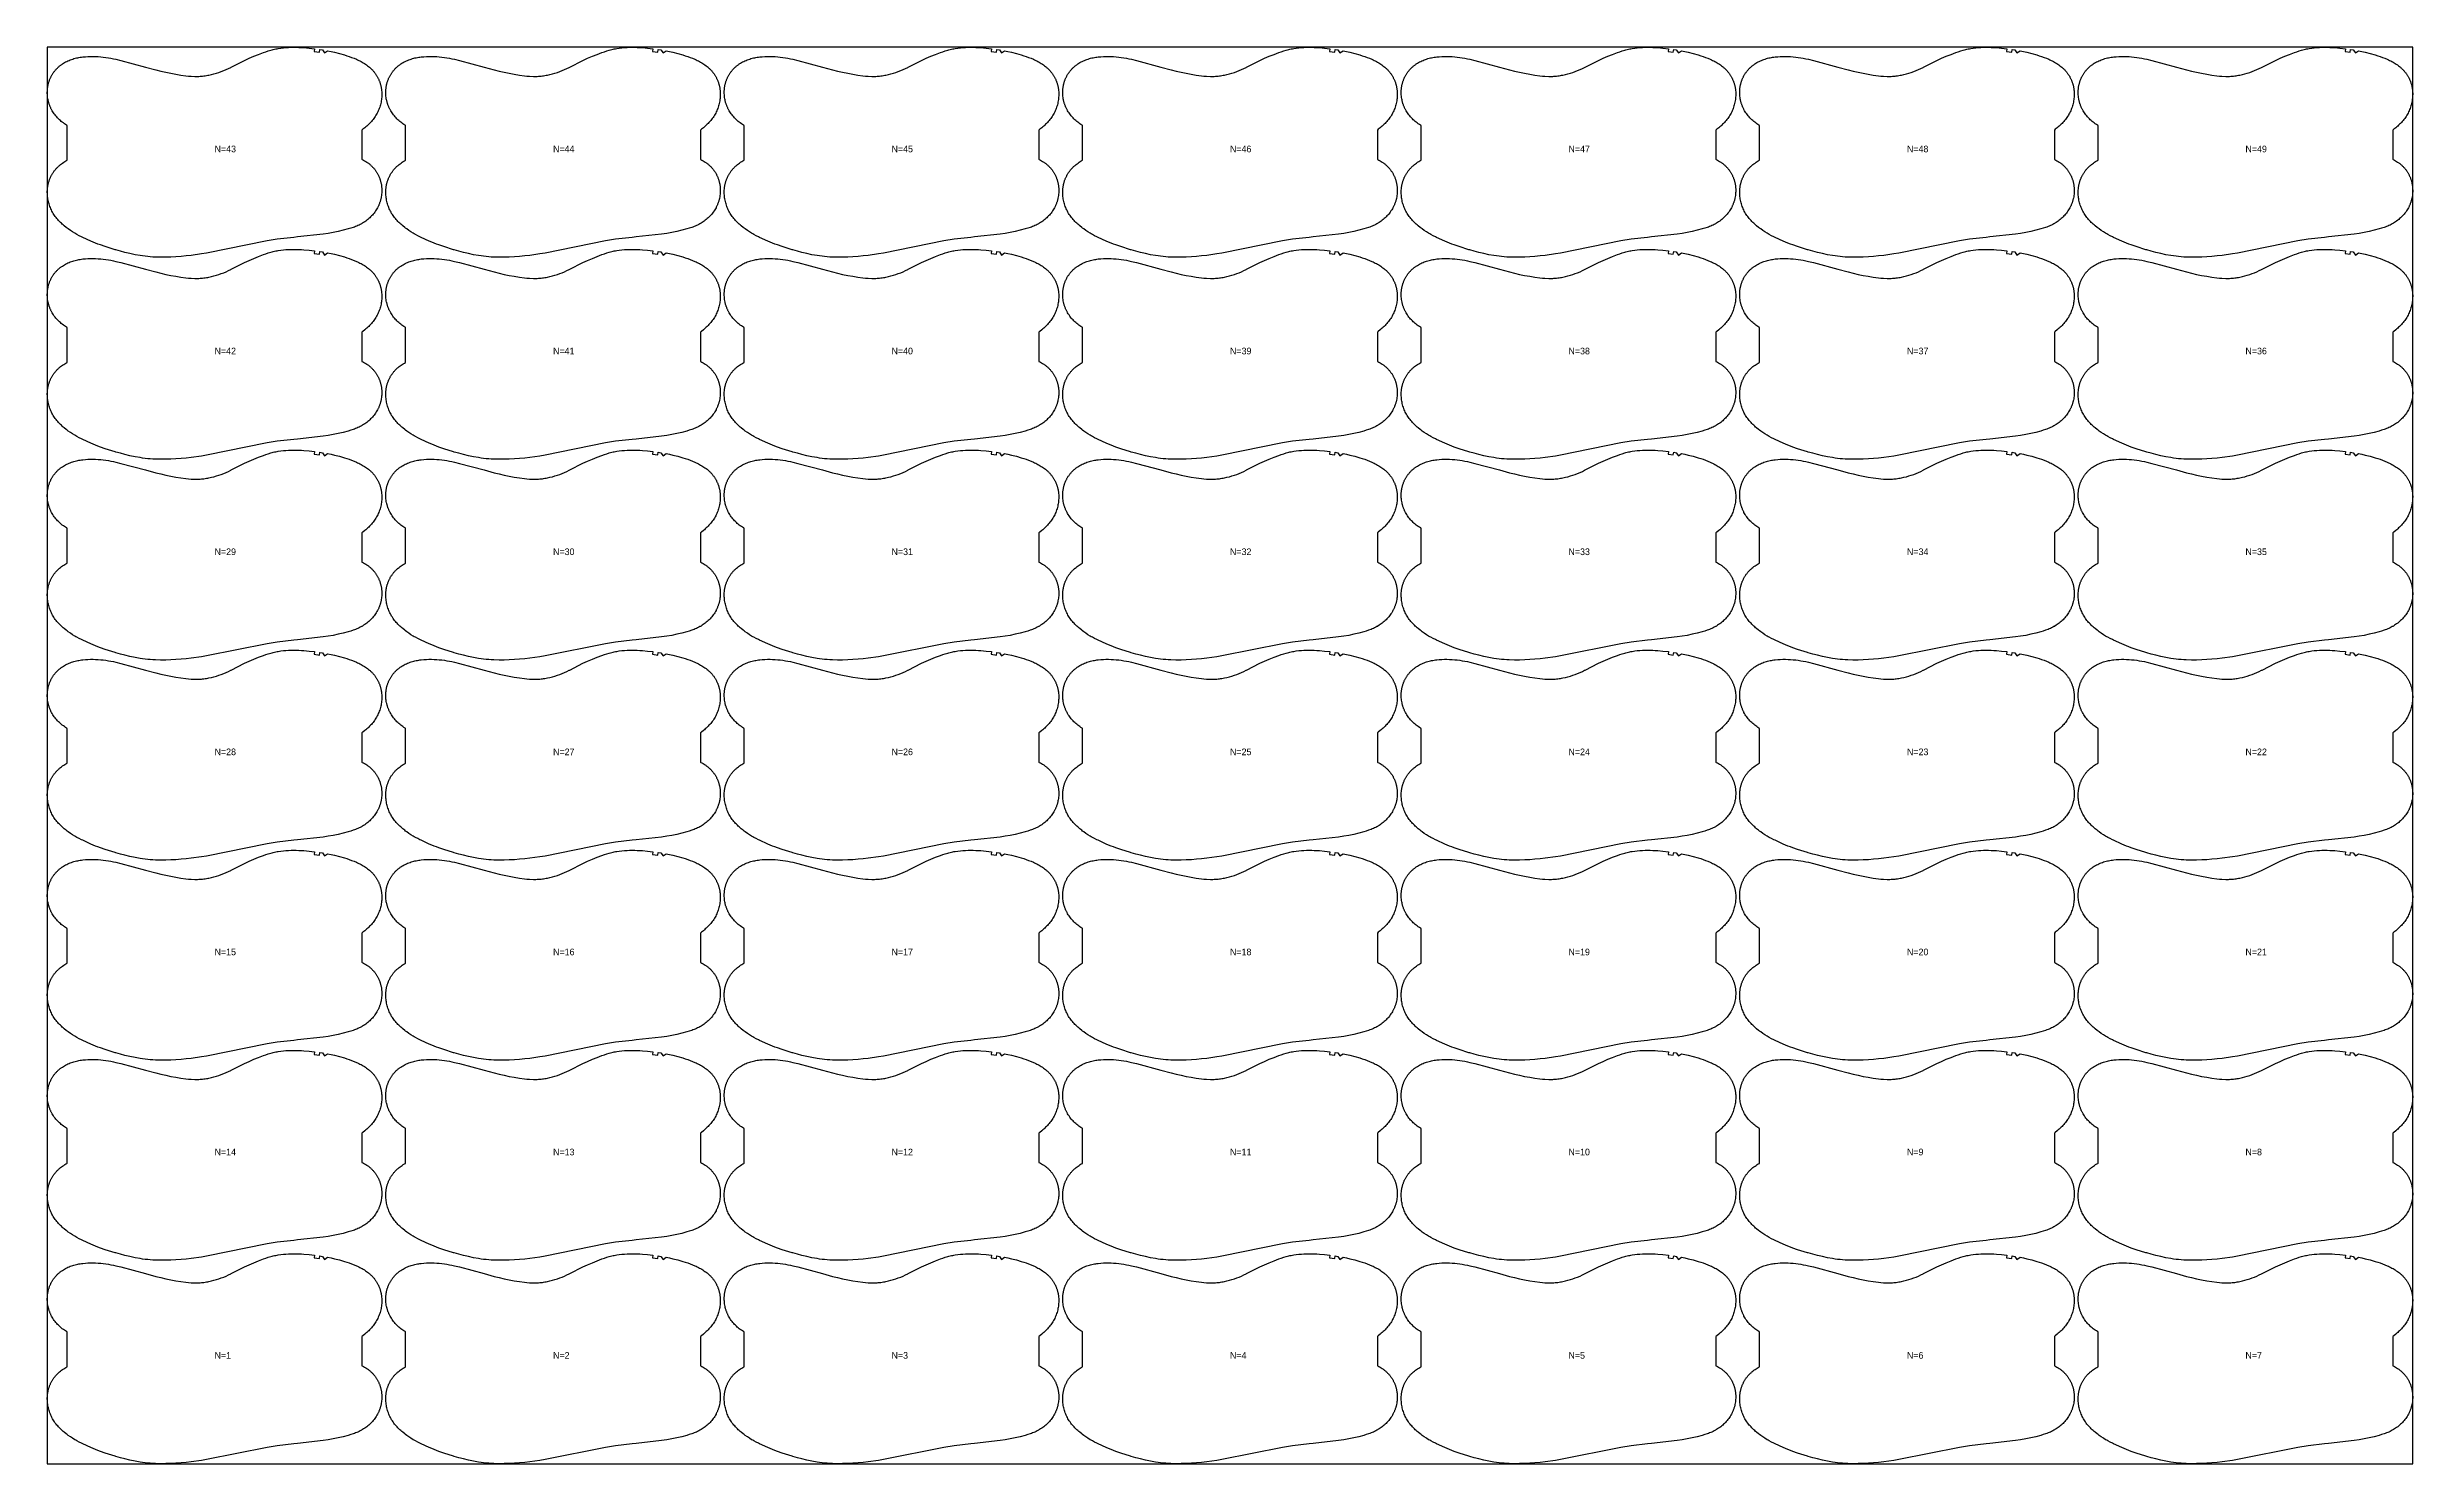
# Model space of a CAD drawing. Header units: inches. Extents: x 0 to 1785, y 0 to 1069.
import ezdxf

# ---------------------------------------------------------------- set-up
doc = ezdxf.new("R2010")
doc.units = ezdxf.units.IN

msp = doc.modelspace()

# ---------------------------------------------------------------- texts
at = {"layer": '1'}
for s, p in [('N=43', (126.7084, 989.7255)), ('N=44', (382.1214, 989.7255)), ('N=45', (637.5344, 989.7255)), ('N=46', (892.9474, 989.7255)), ('N=47', (1148.3604, 989.7255)), ('N=48', (1403.7734, 989.7255)), ('N=49', (1659.1864, 989.7255)), ('N=42', (126.7084, 837.2255)), ('N=41', (382.1214, 837.2255)), ('N=40', (637.5344, 837.2255)), ('N=39', (892.9474, 837.2255)), ('N=38', (1148.3604, 837.2255)), ('N=37', (1403.7734, 837.2255)), ('N=36', (1659.1864, 837.2255)), ('N=29', (126.7084, 685.7255)), ('N=30', (382.1214, 685.7255)), ('N=31', (637.5344, 685.7255)), ('N=32', (892.9474, 685.7255)), ('N=33', (1148.3604, 685.7255)), ('N=34', (1403.7734, 685.7255)), ('N=35', (1659.1864, 685.7255)), ('N=28', (126.7084, 534.7255)), ('N=27', (382.1214, 534.7255)), ('N=26', (637.5344, 534.7255)), ('N=25', (892.9474, 534.7255)), ('N=24', (1148.3604, 534.7255)), ('N=23', (1403.7734, 534.7255)), ('N=22', (1659.1864, 534.7255)), ('N=15', (126.7084, 383.7255)), ('N=16', (382.1214, 383.7255)), ('N=17', (637.5344, 383.7255)), ('N=18', (892.9474, 383.7255)), ('N=19', (1148.3604, 383.7255)), ('N=20', (1403.7734, 383.7255)), ('N=21', (1659.1864, 383.7255)), ('N=14', (126.7084, 232.7255)), ('N=13', (382.1214, 232.7255)), ('N=12', (637.5344, 232.7255)), ('N=11', (892.9474, 232.7255)), ('N=10', (1148.3604, 232.7255)), ('N=9', (1403.7734, 232.7255)), ('N=8', (1659.1864, 232.7255)), ('N=1', (126.7084, 79.2255)), ('N=2', (382.1214, 79.2255)), ('N=3', (637.5344, 79.2255)), ('N=4', (892.9474, 79.2255)), ('N=5', (1148.3604, 79.2255)), ('N=6', (1403.7734, 79.2255)), ('N=7', (1659.1864, 79.2255))]:
    msp.add_text(s, height=5, dxfattribs=at).set_placement(p)

# ---------------------------------------------------------------- linework, layer by layer
at = {"layer": '1'}
for points in [[(0.5, 0), (1785.3947, 0), (1785.3947, 1068.9509), (0.5, 1068.9509), (0.5, 0)], [(108.9878, 1047.1074), (111.8933, 1046.9882), (112.8624, 1046.9846), (113.8315, 1047.0011), (114.8002, 1047.0375), (115.7682, 1047.0936), (116.735, 1047.1689), (117.7003, 1047.2631), (118.6636, 1047.3757), (119.6247, 1047.5066), (120.5831, 1047.6551), (121.5385, 1047.8211), (122.4906, 1048.0039), (124.385, 1048.4185), (126.2651, 1048.8948), (128.13, 1049.429), (129.9785, 1050.0178), (131.8087, 1050.661), (133.6183, 1051.3587), (135.4051, 1052.1114), (137.1682, 1052.917), (138.9123, 1053.7644), (139.2795, 1053.9509), (149.2879, 1059.0361), (152.8118, 1060.6568), (156.3784, 1062.1827), (159.9761, 1063.6317), (163.6071, 1064.9973), (165.4371, 1065.6431), (167.2793, 1066.2521), (169.1359, 1066.8115), (170.0703, 1067.0687), (171.0092, 1067.3086), (171.9528, 1067.5301), (172.9007, 1067.7333), (173.8525, 1067.9187), (174.8077, 1068.0868), (176.7267, 1068.3727), (178.6541, 1068.595), (180.5866, 1068.758), (182.5228, 1068.8674), (184.4613, 1068.9296), (186.401, 1068.9509), (188.3407, 1068.9365), (190.2796, 1068.8866), (192.2171, 1068.8008), (194.1523, 1068.6783), (198.0148, 1068.3288), (202.1341, 1067.8421), (201.88, 1065.8583), (205.804, 1065.3193), (206.0969, 1067.2978), (208.0734, 1066.9927), (209.699, 1064.6909), (212.0126, 1066.2991), (214.5846, 1065.7793), (217.1455, 1065.2074), (220.9079, 1064.2654), (224.6389, 1063.2037), (226.4909, 1062.6254), (228.3305, 1062.0098), (230.1544, 1061.3508), (231.9591, 1060.6421), (233.741, 1059.878), (234.6221, 1059.4737), (235.4959, 1059.0537), (236.3618, 1058.6175), (237.2193, 1058.1646), (238.0677, 1057.6944), (238.9066, 1057.2063), (239.7352, 1056.6996), (240.5516, 1056.1735), (241.3541, 1055.6269), (242.1406, 1055.0586), (242.9092, 1054.4677), (243.6579, 1053.8531), (244.0241, 1053.5366), (244.3847, 1053.2137), (244.7394, 1052.8844), (245.0878, 1052.5485), (245.4299, 1052.2059), (245.7654, 1051.8567), (246.0943, 1051.5012), (246.4165, 1051.1394), (246.732, 1050.7715), (247.0405, 1050.3977), (247.3421, 1050.018), (247.6366, 1049.6328), (247.924, 1049.2421), (248.2042, 1048.8461), (248.477, 1048.4449), (248.7424, 1048.0387), (249.0003, 1047.6277), (249.2506, 1047.212), (249.4932, 1046.7917), (249.7281, 1046.3671), (249.9551, 1045.9383), (250.1742, 1045.5054), (250.3853, 1045.0686), (250.5883, 1044.628), (250.7833, 1044.1838), (250.97, 1043.7362), (251.1485, 1043.2852), (251.3187, 1042.8311), (251.4805, 1042.374), (251.6339, 1041.9141), (251.7788, 1041.4515), (251.9151, 1040.9863), (252.0427, 1040.5187), (252.1617, 1040.0489), (252.2719, 1039.577), (252.3733, 1039.1032), (252.4658, 1038.6276), (252.5494, 1038.1503), (252.6244, 1037.6716), (252.6906, 1037.1916), (252.7483, 1036.7104), (252.7974, 1036.2282), (252.8703, 1035.2613), (252.9099, 1034.2923), (252.9167, 1033.3222), (252.8915, 1032.3524), (252.8346, 1031.3841), (252.7467, 1030.4184), (252.6282, 1029.4561), (252.4796, 1028.4981), (252.3013, 1027.5451), (252.0938, 1026.5978), (251.8575, 1025.6571), (251.5929, 1024.7237), (251.3004, 1023.7984), (250.9803, 1022.8819), (250.6328, 1021.9755), (250.2578, 1021.0802), (249.8553, 1020.1974), (249.4253, 1019.3281), (248.9677, 1018.4736), (248.4825, 1017.635), (247.9697, 1016.8136), (247.4296, 1016.0102), (246.8636, 1015.2247), (246.2734, 1014.4567), (245.6606, 1013.7057), (245.0271, 1012.9715), (244.3744, 1012.2535), (243.7043, 1011.5513), (243.0185, 1010.8646), (242.3186, 1010.1929), (241.6054, 1009.5358), (240.8796, 1008.8926), (240.142, 1008.263), (238.6344, 1007.0423), (237.9167, 1006.498), (237.9167, 984.4287), (238.2142, 984.2874), (239.0759, 983.8432), (239.9229, 983.3705), (240.7536, 982.8696), (241.5668, 982.3405), (241.9664, 982.0656), (242.3611, 981.7837), (242.7507, 981.4949), (243.1351, 981.1993), (243.514, 980.8968), (243.8873, 980.5875), (244.2548, 980.2714), (244.6164, 979.9486), (244.9718, 979.619), (245.321, 979.2828), (245.6637, 978.9399), (245.9998, 978.5904), (246.3292, 978.2346), (246.6517, 977.8726), (246.9673, 977.5044), (247.2758, 977.1302), (247.5771, 976.7502), (247.871, 976.3646), (248.1575, 975.9733), (248.4364, 975.5767), (248.7076, 975.1747), (248.9709, 974.7677), (249.2263, 974.3556), (249.4737, 973.9386), (249.7128, 973.5169), (249.9436, 973.0907), (250.1659, 972.66), (250.3798, 972.225), (250.5852, 971.7859), (250.782, 971.3429), (250.9703, 970.8962), (251.15, 970.446), (251.3212, 969.9923), (251.4837, 969.5355), (251.6375, 969.0756), (251.7827, 968.613), (251.9192, 968.1476), (252.047, 967.6798), (252.1661, 967.2097), (252.2764, 966.7375), (252.3779, 966.2633), (252.4706, 965.7874), (252.5544, 965.3099), (252.6295, 964.831), (252.6958, 964.3508), (252.7533, 963.8695), (252.8021, 963.3872), (252.8423, 962.9041), (252.8738, 962.4203), (252.8967, 961.9359), (252.911, 961.4513), (252.9167, 960.9664), (252.914, 960.4814), (252.9027, 959.9965), (252.8549, 959.0276), (252.7734, 958.0608), (252.6586, 957.0974), (252.5105, 956.1386), (252.3292, 955.1856), (252.2261, 954.7117), (252.1147, 954.2398), (251.995, 953.7699), (251.8671, 953.3023), (251.7308, 952.8371), (251.5863, 952.3744), (251.4336, 951.9145), (251.2726, 951.4574), (251.1033, 951.0034), (250.9258, 950.5525), (250.7401, 950.105), (250.5463, 949.6609), (250.3445, 949.2204), (250.1349, 948.7835), (249.9175, 948.3503), (249.6926, 947.9209), (249.2205, 947.074), (248.7195, 946.2434), (248.1909, 945.43), (247.6355, 944.6344), (247.0544, 943.8575), (246.4487, 943.0999), (245.8191, 942.3623), (245.1663, 941.6452), (244.4912, 940.9492), (243.7945, 940.2748), (243.0768, 939.6227), (242.3391, 938.9933), (241.5821, 938.3872), (240.8064, 937.8049), (240.0132, 937.2468), (239.2033, 936.713), (238.3777, 936.2037), (237.9167, 935.9378), (237.5375, 935.7191), (236.6835, 935.2595), (235.8167, 934.825), (234.9382, 934.416), (234.0489, 934.032), (233.15, 933.6713), (232.2426, 933.3316), (231.3279, 933.0104), (229.4811, 932.4144), (227.6189, 931.8647), (223.8728, 930.8542), (220.1012, 929.9526), (216.3037, 929.1607), (212.4833, 928.4887), (208.644, 927.9393), (189.3636, 925.8304), (186.4449, 925.5), (173.9468, 924.0852), (166.2922, 922.8248), (120.6705, 913.5886), (116.8432, 912.9585), (109.1576, 911.8988), (105.303, 911.4648), (101.44, 911.1137), (97.5704, 910.8433), (93.6965, 910.6489), (89.8191, 910.5317), (85.9397, 910.5), (82.0619, 910.5844), (80.125, 910.6809), (78.1904, 910.8162), (76.2591, 910.9913), (74.3319, 911.2069), (72.4096, 911.463), (70.4925, 911.7572), (66.6749, 912.4464), (62.88, 913.2495), (59.1068, 914.149), (55.6466, 915.0514), (52.2046, 916.0201), (51.6229, 916.1908), (44.2231, 918.5204), (40.5524, 919.7785), (38.7315, 920.4457), (36.9251, 921.149), (35.1355, 921.893), (33.359, 922.6695), (27.1866, 925.5), (26.3034, 925.905), (24.5627, 926.7594), (22.848, 927.6618), (22.0031, 928.1358), (21.1669, 928.6254), (19.5204, 929.6486), (17.9077, 930.7263), (16.3282, 931.8533), (15.5, 932.4815), (14.7823, 933.0258), (13.2747, 934.2465), (12.5372, 934.8761), (11.8114, 935.5193), (11.0982, 936.1764), (10.3982, 936.8481), (9.7124, 937.5348), (9.0423, 938.237), (8.3897, 938.955), (7.7561, 939.6892), (7.1434, 940.4402), (6.5531, 941.2082), (5.9871, 941.9937), (5.447, 942.7971), (4.9343, 943.6185), (4.4491, 944.4571), (3.9915, 945.3116), (3.5614, 946.1809), (3.1589, 947.0637), (2.7839, 947.959), (2.4364, 948.8654), (2.1164, 949.7819), (1.8238, 950.7072), (1.5592, 951.6406), (1.3229, 952.5813), (1.1154, 953.5286), (0.9371, 954.4816), (0.7885, 955.4396), (0.6701, 956.4019), (0.5821, 957.3676), (0.5253, 958.3359), (0.5, 959.3057), (0.5069, 960.2758), (0.5465, 961.2448), (0.6194, 962.2117), (0.6685, 962.6939), (0.7261, 963.1751), (0.7924, 963.6551), (0.8673, 964.1338), (0.951, 964.6111), (1.0435, 965.0867), (1.1449, 965.5605), (1.2551, 966.0324), (1.374, 966.5022), (1.5017, 966.9698), (1.638, 967.435), (1.7828, 967.8976), (1.9362, 968.3575), (2.098, 968.8146), (2.2682, 969.2687), (2.4467, 969.7197), (2.6335, 970.1673), (2.8284, 970.6115), (3.0314, 971.0521), (3.2425, 971.4889), (3.4616, 971.9218), (3.6886, 972.3506), (3.9235, 972.7752), (4.1661, 973.1955), (4.4164, 973.6112), (4.6744, 974.0222), (4.9398, 974.4284), (5.2126, 974.8296), (5.4927, 975.2256), (5.7801, 975.6163), (6.0746, 976.0015), (6.3762, 976.3812), (6.6848, 976.755), (7.0002, 977.1229), (7.3224, 977.4847), (7.6513, 977.8402), (7.9869, 978.1894), (8.3289, 978.532), (8.6774, 978.8679), (9.032, 979.1972), (9.3926, 979.5201), (9.7589, 979.8366), (10.5076, 980.4512), (11.2761, 981.0421), (12.0626, 981.6104), (12.8651, 982.157), (13.6816, 982.6831), (14.5101, 983.1898), (15.349, 983.6779), (15.5, 983.7615), (15.5, 1009.9543), (15.039, 1010.2202), (14.2134, 1010.7295), (13.4035, 1011.2633), (12.6103, 1011.8214), (11.8347, 1012.4037), (11.0776, 1013.0098), (10.3399, 1013.6392), (9.6223, 1014.2913), (8.9255, 1014.9657), (8.2504, 1015.6617), (7.5977, 1016.3788), (6.968, 1017.1164), (6.3623, 1017.874), (5.7812, 1018.6509), (5.2259, 1019.4465), (4.6972, 1020.2599), (4.1963, 1021.0905), (3.7242, 1021.9374), (3.4992, 1022.3668), (3.2819, 1022.8), (3.0722, 1023.2369), (2.8704, 1023.6774), (2.6766, 1024.1215), (2.4909, 1024.569), (2.3134, 1025.0199), (2.1442, 1025.4739), (1.9831, 1025.931), (1.8304, 1026.3909), (1.6859, 1026.8536), (1.5497, 1027.3188), (1.4217, 1027.7864), (1.302, 1028.2563), (1.1906, 1028.7282), (1.0875, 1029.2021), (0.9062, 1030.1551), (0.7581, 1031.1139), (0.6433, 1032.0773), (0.5619, 1033.0441), (0.514, 1034.013), (0.5028, 1034.4979), (0.5, 1034.9829), (0.5058, 1035.4678), (0.5201, 1035.9524), (0.543, 1036.4368), (0.5745, 1036.9206), (0.6146, 1037.4037), (0.6634, 1037.886), (0.721, 1038.3673), (0.7873, 1038.8475), (0.8623, 1039.3264), (0.9462, 1039.8039), (1.0389, 1040.2798), (1.1404, 1040.754), (1.2507, 1041.2262), (1.3697, 1041.6963), (1.4975, 1042.1641), (1.634, 1042.6295), (1.7792, 1043.0921), (1.9331, 1043.552), (2.0956, 1044.0088), (2.2667, 1044.4625), (2.4464, 1044.9127), (2.6347, 1045.3594), (2.8316, 1045.8024), (3.037, 1046.2415), (3.2508, 1046.6765), (3.4732, 1047.1072), (3.704, 1047.5334), (3.9431, 1047.9551), (4.1904, 1048.3721), (4.4458, 1048.7842), (4.7091, 1049.1912), (4.9803, 1049.5932), (5.2592, 1049.9898), (5.5457, 1050.3811), (5.8396, 1050.7667), (6.1409, 1051.1467), (6.4494, 1051.5209), (6.765, 1051.8891), (7.0875, 1052.2511), (7.4169, 1052.6069), (7.753, 1052.9564), (8.0957, 1053.2993), (8.4449, 1053.6355), (8.8004, 1053.9651), (9.1619, 1054.2879), (9.5295, 1054.604), (9.9028, 1054.9133), (10.2817, 1055.2158), (10.666, 1055.5114), (11.0556, 1055.8002), (11.4503, 1056.0821), (11.8499, 1056.357), (12.6631, 1056.8861), (13.4939, 1057.387), (14.3408, 1057.8597), (15.2026, 1058.3039), (16.0781, 1058.72), (16.9662, 1059.1083), (17.8659, 1059.4693), (18.7761, 1059.8032), (19.6957, 1060.1106), (20.6236, 1060.3917), (21.5589, 1060.647), (22.5004, 1060.877), (23.4474, 1061.0828), (24.3993, 1061.2656), (25.3555, 1061.4267), (26.3153, 1061.5674), (27.278, 1061.6889), (29.2095, 1061.8794), (31.1456, 1062.0068), (33.0839, 1062.0737), (35.023, 1062.0815), (36.9613, 1062.0314), (38.8973, 1061.9252), (40.8301, 1061.7667), (42.7589, 1061.5603), (44.6829, 1061.3103), (46.6012, 1061.0203), (48.5128, 1060.6903), (50.4167, 1060.3196), (52.3116, 1059.9075), (56.0753, 1058.972), (74.6284, 1053.9509), (82.2867, 1051.8783), (86.0547, 1050.9562), (89.8389, 1050.1032), (93.6392, 1049.3256), (97.4536, 1048.6203), (101.2805, 1047.9899), (105.1244, 1047.469), (107.054, 1047.2637), (108.9878, 1047.1074)], [(364.4008, 1047.1074), (367.3063, 1046.9882), (368.2754, 1046.9846), (369.2445, 1047.0011), (370.2132, 1047.0375), (371.1812, 1047.0936), (372.148, 1047.1689), (373.1133, 1047.2631), (374.0766, 1047.3757), (375.0377, 1047.5066), (375.9961, 1047.6551), (376.9515, 1047.8211), (377.9036, 1048.0039), (379.798, 1048.4185), (381.6781, 1048.8948), (383.543, 1049.429), (385.3915, 1050.0178), (387.2217, 1050.661), (389.0313, 1051.3587), (390.8181, 1052.1114), (392.5812, 1052.917), (394.3253, 1053.7644), (394.6925, 1053.9509), (404.7009, 1059.0361), (408.2248, 1060.6568), (411.7914, 1062.1827), (415.3891, 1063.6317), (419.0201, 1064.9973), (420.8501, 1065.6431), (422.6923, 1066.2521), (424.5489, 1066.8115), (425.4833, 1067.0687), (426.4222, 1067.3086), (427.3658, 1067.5301), (428.3137, 1067.7333), (429.2655, 1067.9187), (430.2207, 1068.0868), (432.1397, 1068.3727), (434.0671, 1068.595), (435.9996, 1068.758), (437.9358, 1068.8674), (439.8743, 1068.9296), (441.814, 1068.9509), (443.7537, 1068.9365), (445.6926, 1068.8866), (447.6301, 1068.8008), (449.5653, 1068.6783), (453.4278, 1068.3288), (457.5471, 1067.8421), (457.293, 1065.8583), (461.217, 1065.3193), (461.5099, 1067.2978), (463.4864, 1066.9927), (465.112, 1064.6909), (467.4256, 1066.2991), (469.9976, 1065.7793), (472.5585, 1065.2074), (476.3209, 1064.2654), (480.0519, 1063.2037), (481.9039, 1062.6254), (483.7435, 1062.0098), (485.5674, 1061.3508), (487.3721, 1060.6421), (489.154, 1059.878), (490.0351, 1059.4737), (490.9089, 1059.0537), (491.7748, 1058.6175), (492.6323, 1058.1646), (493.4807, 1057.6944), (494.3196, 1057.2063), (495.1482, 1056.6996), (495.9646, 1056.1735), (496.7671, 1055.6269), (497.5536, 1055.0586), (498.3222, 1054.4677), (499.0709, 1053.8531), (499.4371, 1053.5366), (499.7977, 1053.2137), (500.1524, 1052.8844), (500.5008, 1052.5485), (500.8429, 1052.2059), (501.1784, 1051.8567), (501.5073, 1051.5012), (501.8295, 1051.1394), (502.145, 1050.7715), (502.4535, 1050.3977), (502.7551, 1050.018), (503.0496, 1049.6328), (503.337, 1049.2421), (503.6172, 1048.8461), (503.89, 1048.4449), (504.1554, 1048.0387), (504.4133, 1047.6277), (504.6636, 1047.212), (504.9062, 1046.7917), (505.1411, 1046.3671), (505.3681, 1045.9383), (505.5872, 1045.5054), (505.7983, 1045.0686), (506.0013, 1044.628), (506.1963, 1044.1838), (506.383, 1043.7362), (506.5615, 1043.2852), (506.7317, 1042.8311), (506.8935, 1042.374), (507.0469, 1041.9141), (507.1918, 1041.4515), (507.3281, 1040.9863), (507.4557, 1040.5187), (507.5747, 1040.0489), (507.6849, 1039.577), (507.7863, 1039.1032), (507.8788, 1038.6276), (507.9624, 1038.1503), (508.0374, 1037.6716), (508.1036, 1037.1916), (508.1613, 1036.7104), (508.2104, 1036.2282), (508.2833, 1035.2613), (508.3229, 1034.2923), (508.3297, 1033.3222), (508.3045, 1032.3524), (508.2476, 1031.3841), (508.1597, 1030.4184), (508.0412, 1029.4561), (507.8926, 1028.4981), (507.7143, 1027.5451), (507.5068, 1026.5978), (507.2705, 1025.6571), (507.0059, 1024.7237), (506.7134, 1023.7984), (506.3933, 1022.8819), (506.0458, 1021.9755), (505.6708, 1021.0802), (505.2683, 1020.1974), (504.8383, 1019.3281), (504.3807, 1018.4736), (503.8955, 1017.635), (503.3827, 1016.8136), (502.8426, 1016.0102), (502.2766, 1015.2247), (501.6864, 1014.4567), (501.0736, 1013.7057), (500.4401, 1012.9715), (499.7874, 1012.2535), (499.1173, 1011.5513), (498.4315, 1010.8646), (497.7316, 1010.1929), (497.0184, 1009.5358), (496.2926, 1008.8926), (495.555, 1008.263), (494.0474, 1007.0423), (493.3297, 1006.498), (493.3297, 984.4287), (493.6272, 984.2874), (494.4889, 983.8432), (495.3359, 983.3705), (496.1666, 982.8696), (496.9798, 982.3405), (497.3794, 982.0656), (497.7741, 981.7837), (498.1637, 981.4949), (498.5481, 981.1993), (498.927, 980.8968), (499.3003, 980.5875), (499.6678, 980.2714), (500.0294, 979.9486), (500.3848, 979.619), (500.734, 979.2828), (501.0767, 978.9399), (501.4128, 978.5904), (501.7422, 978.2346), (502.0647, 977.8726), (502.3803, 977.5044), (502.6888, 977.1302), (502.9901, 976.7502), (503.284, 976.3646), (503.5705, 975.9733), (503.8494, 975.5767), (504.1206, 975.1747), (504.3839, 974.7677), (504.6393, 974.3556), (504.8867, 973.9386), (505.1258, 973.5169), (505.3566, 973.0907), (505.5789, 972.66), (505.7928, 972.225), (505.9982, 971.7859), (506.195, 971.3429), (506.3833, 970.8962), (506.563, 970.446), (506.7342, 969.9923), (506.8967, 969.5355), (507.0505, 969.0756), (507.1957, 968.613), (507.3322, 968.1476), (507.46, 967.6798), (507.5791, 967.2097), (507.6894, 966.7375), (507.7909, 966.2633), (507.8836, 965.7874), (507.9674, 965.3099), (508.0425, 964.831), (508.1088, 964.3508), (508.1663, 963.8695), (508.2151, 963.3872), (508.2553, 962.9041), (508.2868, 962.4203), (508.3097, 961.9359), (508.324, 961.4513), (508.3297, 960.9664), (508.327, 960.4814), (508.3157, 959.9965), (508.2679, 959.0276), (508.1864, 958.0608), (508.0716, 957.0974), (507.9235, 956.1386), (507.7422, 955.1856), (507.6391, 954.7117), (507.5277, 954.2398), (507.408, 953.7699), (507.2801, 953.3023), (507.1438, 952.8371), (506.9993, 952.3744), (506.8466, 951.9145), (506.6856, 951.4574), (506.5163, 951.0034), (506.3388, 950.5525), (506.1531, 950.105), (505.9593, 949.6609), (505.7575, 949.2204), (505.5479, 948.7835), (505.3305, 948.3503), (505.1056, 947.9209), (504.6335, 947.074), (504.1325, 946.2434), (503.6039, 945.43), (503.0485, 944.6344), (502.4674, 943.8575), (501.8617, 943.0999), (501.2321, 942.3623), (500.5793, 941.6452), (499.9042, 940.9492), (499.2075, 940.2748), (498.4898, 939.6227), (497.7521, 938.9933), (496.9951, 938.3872), (496.2194, 937.8049), (495.4262, 937.2468), (494.6163, 936.713), (493.7907, 936.2037), (493.3297, 935.9378), (492.9505, 935.7191), (492.0965, 935.2595), (491.2297, 934.825), (490.3512, 934.416), (489.4619, 934.032), (488.563, 933.6713), (487.6556, 933.3316), (486.7409, 933.0104), (484.8941, 932.4144), (483.0319, 931.8647), (479.2858, 930.8542), (475.5142, 929.9526), (471.7167, 929.1607), (467.8963, 928.4887), (464.057, 927.9393), (444.7766, 925.8304), (441.8579, 925.5), (429.3598, 924.0852), (421.7052, 922.8248), (376.0835, 913.5886), (372.2562, 912.9585), (364.5706, 911.8988), (360.716, 911.4648), (356.853, 911.1137), (352.9834, 910.8433), (349.1095, 910.6489), (345.2321, 910.5317), (341.3527, 910.5), (337.4749, 910.5844), (335.538, 910.6809), (333.6034, 910.8162), (331.6721, 910.9913), (329.7449, 911.2069), (327.8226, 911.463), (325.9055, 911.7572), (322.0879, 912.4464), (318.293, 913.2495), (314.5198, 914.149), (311.0596, 915.0514), (307.6176, 916.0201), (307.0359, 916.1908), (299.6361, 918.5204), (295.9654, 919.7785), (294.1445, 920.4457), (292.3381, 921.149), (290.5485, 921.893), (288.772, 922.6695), (282.5996, 925.5), (281.7164, 925.905), (279.9757, 926.7594), (278.261, 927.6618), (277.4161, 928.1358), (276.5799, 928.6254), (274.9334, 929.6486), (273.3207, 930.7263), (271.7412, 931.8533), (270.913, 932.4815), (270.1953, 933.0258), (268.6877, 934.2465), (267.9502, 934.8761), (267.2244, 935.5193), (266.5112, 936.1764), (265.8112, 936.8481), (265.1254, 937.5348), (264.4553, 938.237), (263.8027, 938.955), (263.1691, 939.6892), (262.5564, 940.4402), (261.9661, 941.2082), (261.4001, 941.9937), (260.86, 942.7971), (260.3473, 943.6185), (259.8621, 944.4571), (259.4045, 945.3116), (258.9744, 946.1809), (258.5719, 947.0637), (258.1969, 947.959), (257.8494, 948.8654), (257.5294, 949.7819), (257.2368, 950.7072), (256.9722, 951.6406), (256.7359, 952.5813), (256.5284, 953.5286), (256.3501, 954.4816), (256.2015, 955.4396), (256.0831, 956.4019), (255.9951, 957.3676), (255.9383, 958.3359), (255.913, 959.3057), (255.9199, 960.2758), (255.9595, 961.2448), (256.0324, 962.2117), (256.0815, 962.6939), (256.1391, 963.1751), (256.2054, 963.6551), (256.2803, 964.1338), (256.364, 964.6111), (256.4565, 965.0867), (256.5579, 965.5605), (256.6681, 966.0324), (256.787, 966.5022), (256.9147, 966.9698), (257.051, 967.435), (257.1958, 967.8976), (257.3492, 968.3575), (257.511, 968.8146), (257.6812, 969.2687), (257.8597, 969.7197), (258.0465, 970.1673), (258.2414, 970.6115), (258.4444, 971.0521), (258.6555, 971.4889), (258.8746, 971.9218), (259.1016, 972.3506), (259.3365, 972.7752), (259.5791, 973.1955), (259.8294, 973.6112), (260.0874, 974.0222), (260.3528, 974.4284), (260.6256, 974.8296), (260.9057, 975.2256), (261.1931, 975.6163), (261.4876, 976.0015), (261.7892, 976.3812), (262.0978, 976.755), (262.4132, 977.1229), (262.7354, 977.4847), (263.0643, 977.8402), (263.3999, 978.1894), (263.7419, 978.532), (264.0904, 978.8679), (264.445, 979.1972), (264.8056, 979.5201), (265.1719, 979.8366), (265.9206, 980.4512), (266.6891, 981.0421), (267.4756, 981.6104), (268.2781, 982.157), (269.0946, 982.6831), (269.9231, 983.1898), (270.762, 983.6779), (270.913, 983.7615), (270.913, 1009.9543), (270.452, 1010.2202), (269.6264, 1010.7295), (268.8165, 1011.2633), (268.0233, 1011.8214), (267.2477, 1012.4037), (266.4906, 1013.0098), (265.7529, 1013.6392), (265.0353, 1014.2913), (264.3385, 1014.9657), (263.6634, 1015.6617), (263.0107, 1016.3788), (262.381, 1017.1164), (261.7753, 1017.874), (261.1942, 1018.6509), (260.6389, 1019.4465), (260.1102, 1020.2599), (259.6093, 1021.0905), (259.1372, 1021.9374), (258.9122, 1022.3668), (258.6949, 1022.8), (258.4852, 1023.2369), (258.2834, 1023.6774), (258.0896, 1024.1215), (257.9039, 1024.569), (257.7264, 1025.0199), (257.5572, 1025.4739), (257.3961, 1025.931), (257.2434, 1026.3909), (257.0989, 1026.8536), (256.9627, 1027.3188), (256.8347, 1027.7864), (256.715, 1028.2563), (256.6036, 1028.7282), (256.5005, 1029.2021), (256.3192, 1030.1551), (256.1711, 1031.1139), (256.0563, 1032.0773), (255.9749, 1033.0441), (255.927, 1034.013), (255.9158, 1034.4979), (255.913, 1034.9829), (255.9188, 1035.4678), (255.9331, 1035.9524), (255.956, 1036.4368), (255.9875, 1036.9206), (256.0276, 1037.4037), (256.0764, 1037.886), (256.134, 1038.3673), (256.2003, 1038.8475), (256.2753, 1039.3264), (256.3592, 1039.8039), (256.4519, 1040.2798), (256.5534, 1040.754), (256.6637, 1041.2262), (256.7827, 1041.6963), (256.9105, 1042.1641), (257.047, 1042.6295), (257.1922, 1043.0921), (257.3461, 1043.552), (257.5086, 1044.0088), (257.6797, 1044.4625), (257.8594, 1044.9127), (258.0477, 1045.3594), (258.2446, 1045.8024), (258.45, 1046.2415), (258.6638, 1046.6765), (258.8862, 1047.1072), (259.117, 1047.5334), (259.3561, 1047.9551), (259.6034, 1048.3721), (259.8588, 1048.7842), (260.1221, 1049.1912), (260.3933, 1049.5932), (260.6722, 1049.9898), (260.9587, 1050.3811), (261.2526, 1050.7667), (261.5539, 1051.1467), (261.8624, 1051.5209), (262.178, 1051.8891), (262.5005, 1052.2511), (262.8299, 1052.6069), (263.166, 1052.9564), (263.5087, 1053.2993), (263.8579, 1053.6355), (264.2134, 1053.9651), (264.5749, 1054.2879), (264.9425, 1054.604), (265.3158, 1054.9133), (265.6947, 1055.2158), (266.079, 1055.5114), (266.4686, 1055.8002), (266.8633, 1056.0821), (267.2629, 1056.357), (268.0761, 1056.8861), (268.9069, 1057.387), (269.7538, 1057.8597), (270.6156, 1058.3039), (271.4911, 1058.72), (272.3792, 1059.1083), (273.2789, 1059.4693), (274.1891, 1059.8032), (275.1087, 1060.1106), (276.0366, 1060.3917), (276.9719, 1060.647), (277.9134, 1060.877), (278.8604, 1061.0828), (279.8123, 1061.2656), (280.7685, 1061.4267), (281.7283, 1061.5674), (282.691, 1061.6889), (284.6225, 1061.8794), (286.5586, 1062.0068), (288.4969, 1062.0737), (290.436, 1062.0815), (292.3743, 1062.0314), (294.3103, 1061.9252), (296.2431, 1061.7667), (298.1719, 1061.5603), (300.0959, 1061.3103), (302.0142, 1061.0203), (303.9258, 1060.6903), (305.8297, 1060.3196), (307.7246, 1059.9075), (311.4883, 1058.972), (330.0414, 1053.9509), (337.6997, 1051.8783), (341.4677, 1050.9562), (345.2519, 1050.1032), (349.0522, 1049.3256), (352.8666, 1048.6203), (356.6935, 1047.9899), (360.5374, 1047.469), (362.467, 1047.2637), (364.4008, 1047.1074)], [(619.8138, 1047.1074), (622.7193, 1046.9882), (623.6884, 1046.9846), (624.6575, 1047.0011), (625.6262, 1047.0375), (626.5942, 1047.0936), (627.561, 1047.1689), (628.5263, 1047.2631), (629.4896, 1047.3757), (630.4507, 1047.5066), (631.4091, 1047.6551), (632.3645, 1047.8211), (633.3166, 1048.0039), (635.211, 1048.4185), (637.0911, 1048.8948), (638.956, 1049.429), (640.8045, 1050.0178), (642.6347, 1050.661), (644.4443, 1051.3587), (646.2311, 1052.1114), (647.9942, 1052.917), (649.7383, 1053.7644), (650.1055, 1053.9509), (660.1139, 1059.0361), (663.6378, 1060.6568), (667.2044, 1062.1827), (670.8021, 1063.6317), (674.4331, 1064.9973), (676.2631, 1065.6431), (678.1053, 1066.2521), (679.9619, 1066.8115), (680.8963, 1067.0687), (681.8352, 1067.3086), (682.7788, 1067.5301), (683.7267, 1067.7333), (684.6785, 1067.9187), (685.6337, 1068.0868), (687.5527, 1068.3727), (689.4801, 1068.595), (691.4126, 1068.758), (693.3488, 1068.8674), (695.2873, 1068.9296), (697.227, 1068.9509), (699.1667, 1068.9365), (701.1056, 1068.8866), (703.0431, 1068.8008), (704.9783, 1068.6783), (708.8408, 1068.3288), (712.9601, 1067.8421), (712.706, 1065.8583), (716.63, 1065.3193), (716.9229, 1067.2978), (718.8994, 1066.9927), (720.525, 1064.6909), (722.8386, 1066.2991), (725.4106, 1065.7793), (727.9715, 1065.2074), (731.7339, 1064.2654), (735.4649, 1063.2037), (737.3169, 1062.6254), (739.1565, 1062.0098), (740.9804, 1061.3508), (742.7851, 1060.6421), (744.567, 1059.878), (745.4481, 1059.4737), (746.3219, 1059.0537), (747.1878, 1058.6175), (748.0453, 1058.1646), (748.8937, 1057.6944), (749.7326, 1057.2063), (750.5612, 1056.6996), (751.3776, 1056.1735), (752.1801, 1055.6269), (752.9666, 1055.0586), (753.7352, 1054.4677), (754.4839, 1053.8531), (754.8501, 1053.5366), (755.2107, 1053.2137), (755.5654, 1052.8844), (755.9138, 1052.5485), (756.2559, 1052.2059), (756.5914, 1051.8567), (756.9203, 1051.5012), (757.2425, 1051.1394), (757.558, 1050.7715), (757.8665, 1050.3977), (758.1681, 1050.018), (758.4626, 1049.6328), (758.75, 1049.2421), (759.0302, 1048.8461), (759.303, 1048.4449), (759.5684, 1048.0387), (759.8263, 1047.6277), (760.0766, 1047.212), (760.3192, 1046.7917), (760.5541, 1046.3671), (760.7811, 1045.9383), (761.0002, 1045.5054), (761.2113, 1045.0686), (761.4143, 1044.628), (761.6093, 1044.1838), (761.796, 1043.7362), (761.9745, 1043.2852), (762.1447, 1042.8311), (762.3065, 1042.374), (762.4599, 1041.9141), (762.6048, 1041.4515), (762.7411, 1040.9863), (762.8687, 1040.5187), (762.9877, 1040.0489), (763.0979, 1039.577), (763.1993, 1039.1032), (763.2918, 1038.6276), (763.3754, 1038.1503), (763.4504, 1037.6716), (763.5166, 1037.1916), (763.5743, 1036.7104), (763.6234, 1036.2282), (763.6963, 1035.2613), (763.7359, 1034.2923), (763.7427, 1033.3222), (763.7175, 1032.3524), (763.6606, 1031.3841), (763.5727, 1030.4184), (763.4542, 1029.4561), (763.3056, 1028.4981), (763.1273, 1027.5451), (762.9198, 1026.5978), (762.6835, 1025.6571), (762.4189, 1024.7237), (762.1264, 1023.7984), (761.8063, 1022.8819), (761.4588, 1021.9755), (761.0838, 1021.0802), (760.6813, 1020.1974), (760.2513, 1019.3281), (759.7937, 1018.4736), (759.3085, 1017.635), (758.7957, 1016.8136), (758.2556, 1016.0102), (757.6896, 1015.2247), (757.0994, 1014.4567), (756.4866, 1013.7057), (755.8531, 1012.9715), (755.2004, 1012.2535), (754.5303, 1011.5513), (753.8445, 1010.8646), (753.1446, 1010.1929), (752.4314, 1009.5358), (751.7056, 1008.8926), (750.968, 1008.263), (749.4604, 1007.0423), (748.7427, 1006.498), (748.7427, 984.4287), (749.0402, 984.2874), (749.9019, 983.8432), (750.7489, 983.3705), (751.5796, 982.8696), (752.3928, 982.3405), (752.7924, 982.0656), (753.1871, 981.7837), (753.5767, 981.4949), (753.9611, 981.1993), (754.34, 980.8968), (754.7133, 980.5875), (755.0808, 980.2714), (755.4424, 979.9486), (755.7978, 979.619), (756.147, 979.2828), (756.4897, 978.9399), (756.8258, 978.5904), (757.1552, 978.2346), (757.4777, 977.8726), (757.7933, 977.5044), (758.1018, 977.1302), (758.4031, 976.7502), (758.697, 976.3646), (758.9835, 975.9733), (759.2624, 975.5767), (759.5336, 975.1747), (759.7969, 974.7677), (760.0523, 974.3556), (760.2997, 973.9386), (760.5388, 973.5169), (760.7696, 973.0907), (760.9919, 972.66), (761.2058, 972.225), (761.4112, 971.7859), (761.608, 971.3429), (761.7963, 970.8962), (761.976, 970.446), (762.1472, 969.9923), (762.3097, 969.5355), (762.4635, 969.0756), (762.6087, 968.613), (762.7452, 968.1476), (762.873, 967.6798), (762.9921, 967.2097), (763.1024, 966.7375), (763.2039, 966.2633), (763.2966, 965.7874), (763.3804, 965.3099), (763.4555, 964.831), (763.5218, 964.3508), (763.5793, 963.8695), (763.6281, 963.3872), (763.6683, 962.9041), (763.6998, 962.4203), (763.7227, 961.9359), (763.737, 961.4513), (763.7427, 960.9664), (763.74, 960.4814), (763.7287, 959.9965), (763.6809, 959.0276), (763.5994, 958.0608), (763.4846, 957.0974), (763.3365, 956.1386), (763.1552, 955.1856), (763.0521, 954.7117), (762.9407, 954.2398), (762.821, 953.7699), (762.6931, 953.3023), (762.5568, 952.8371), (762.4123, 952.3744), (762.2596, 951.9145), (762.0986, 951.4574), (761.9293, 951.0034), (761.7518, 950.5525), (761.5661, 950.105), (761.3723, 949.6609), (761.1705, 949.2204), (760.9609, 948.7835), (760.7435, 948.3503), (760.5186, 947.9209), (760.0465, 947.074), (759.5455, 946.2434), (759.0169, 945.43), (758.4615, 944.6344), (757.8804, 943.8575), (757.2747, 943.0999), (756.6451, 942.3623), (755.9923, 941.6452), (755.3172, 940.9492), (754.6205, 940.2748), (753.9028, 939.6227), (753.1651, 938.9933), (752.4081, 938.3872), (751.6324, 937.8049), (750.8392, 937.2468), (750.0293, 936.713), (749.2037, 936.2037), (748.7427, 935.9378), (748.3635, 935.7191), (747.5095, 935.2595), (746.6427, 934.825), (745.7642, 934.416), (744.8749, 934.032), (743.976, 933.6713), (743.0686, 933.3316), (742.1539, 933.0104), (740.3071, 932.4144), (738.4449, 931.8647), (734.6988, 930.8542), (730.9272, 929.9526), (727.1297, 929.1607), (723.3093, 928.4887), (719.47, 927.9393), (700.1896, 925.8304), (697.2709, 925.5), (684.7728, 924.0852), (677.1182, 922.8248), (631.4965, 913.5886), (627.6692, 912.9585), (619.9836, 911.8988), (616.129, 911.4648), (612.266, 911.1137), (608.3964, 910.8433), (604.5225, 910.6489), (600.6451, 910.5317), (596.7657, 910.5), (592.8879, 910.5844), (590.951, 910.6809), (589.0164, 910.8162), (587.0851, 910.9913), (585.1579, 911.2069), (583.2356, 911.463), (581.3185, 911.7572), (577.5009, 912.4464), (573.706, 913.2495), (569.9328, 914.149), (566.4726, 915.0514), (563.0306, 916.0201), (562.4489, 916.1908), (555.0491, 918.5204), (551.3784, 919.7785), (549.5575, 920.4457), (547.7511, 921.149), (545.9615, 921.893), (544.185, 922.6695), (538.0126, 925.5), (537.1294, 925.905), (535.3887, 926.7594), (533.674, 927.6618), (532.8291, 928.1358), (531.9929, 928.6254), (530.3464, 929.6486), (528.7337, 930.7263), (527.1542, 931.8533), (526.326, 932.4815), (525.6083, 933.0258), (524.1007, 934.2465), (523.3632, 934.8761), (522.6374, 935.5193), (521.9242, 936.1764), (521.2242, 936.8481), (520.5384, 937.5348), (519.8683, 938.237), (519.2157, 938.955), (518.5821, 939.6892), (517.9694, 940.4402), (517.3791, 941.2082), (516.8131, 941.9937), (516.273, 942.7971), (515.7603, 943.6185), (515.2751, 944.4571), (514.8175, 945.3116), (514.3874, 946.1809), (513.9849, 947.0637), (513.6099, 947.959), (513.2624, 948.8654), (512.9424, 949.7819), (512.6498, 950.7072), (512.3852, 951.6406), (512.1489, 952.5813), (511.9414, 953.5286), (511.7631, 954.4816), (511.6145, 955.4396), (511.4961, 956.4019), (511.4081, 957.3676), (511.3513, 958.3359), (511.326, 959.3057), (511.3329, 960.2758), (511.3725, 961.2448), (511.4454, 962.2117), (511.4945, 962.6939), (511.5521, 963.1751), (511.6184, 963.6551), (511.6933, 964.1338), (511.777, 964.6111), (511.8695, 965.0867), (511.9709, 965.5605), (512.0811, 966.0324), (512.2, 966.5022), (512.3277, 966.9698), (512.464, 967.435), (512.6088, 967.8976), (512.7622, 968.3575), (512.924, 968.8146), (513.0942, 969.2687), (513.2727, 969.7197), (513.4595, 970.1673), (513.6544, 970.6115), (513.8574, 971.0521), (514.0685, 971.4889), (514.2876, 971.9218), (514.5146, 972.3506), (514.7495, 972.7752), (514.9921, 973.1955), (515.2424, 973.6112), (515.5004, 974.0222), (515.7658, 974.4284), (516.0386, 974.8296), (516.3187, 975.2256), (516.6061, 975.6163), (516.9006, 976.0015), (517.2022, 976.3812), (517.5108, 976.755), (517.8262, 977.1229), (518.1484, 977.4847), (518.4773, 977.8402), (518.8129, 978.1894), (519.1549, 978.532), (519.5034, 978.8679), (519.858, 979.1972), (520.2186, 979.5201), (520.5849, 979.8366), (521.3336, 980.4512), (522.1021, 981.0421), (522.8886, 981.6104), (523.6911, 982.157), (524.5076, 982.6831), (525.3361, 983.1898), (526.175, 983.6779), (526.326, 983.7615), (526.326, 1009.9543), (525.865, 1010.2202), (525.0394, 1010.7295), (524.2295, 1011.2633), (523.4363, 1011.8214), (522.6607, 1012.4037), (521.9036, 1013.0098), (521.1659, 1013.6392), (520.4483, 1014.2913), (519.7515, 1014.9657), (519.0764, 1015.6617), (518.4237, 1016.3788), (517.794, 1017.1164), (517.1883, 1017.874), (516.6072, 1018.6509), (516.0519, 1019.4465), (515.5232, 1020.2599), (515.0223, 1021.0905), (514.5502, 1021.9374), (514.3252, 1022.3668), (514.1079, 1022.8), (513.8982, 1023.2369), (513.6964, 1023.6774), (513.5026, 1024.1215), (513.3169, 1024.569), (513.1394, 1025.0199), (512.9702, 1025.4739), (512.8091, 1025.931), (512.6564, 1026.3909), (512.5119, 1026.8536), (512.3757, 1027.3188), (512.2477, 1027.7864), (512.128, 1028.2563), (512.0166, 1028.7282), (511.9135, 1029.2021), (511.7322, 1030.1551), (511.5841, 1031.1139), (511.4693, 1032.0773), (511.3879, 1033.0441), (511.34, 1034.013), (511.3288, 1034.4979), (511.326, 1034.9829), (511.3318, 1035.4678), (511.3461, 1035.9524), (511.369, 1036.4368), (511.4005, 1036.9206), (511.4406, 1037.4037), (511.4894, 1037.886), (511.547, 1038.3673), (511.6133, 1038.8475), (511.6883, 1039.3264), (511.7722, 1039.8039), (511.8649, 1040.2798), (511.9664, 1040.754), (512.0767, 1041.2262), (512.1957, 1041.6963), (512.3235, 1042.1641), (512.46, 1042.6295), (512.6052, 1043.0921), (512.7591, 1043.552), (512.9216, 1044.0088), (513.0927, 1044.4625), (513.2724, 1044.9127), (513.4607, 1045.3594), (513.6576, 1045.8024), (513.863, 1046.2415), (514.0768, 1046.6765), (514.2992, 1047.1072), (514.53, 1047.5334), (514.7691, 1047.9551), (515.0164, 1048.3721), (515.2718, 1048.7842), (515.5351, 1049.1912), (515.8063, 1049.5932), (516.0852, 1049.9898), (516.3717, 1050.3811), (516.6656, 1050.7667), (516.9669, 1051.1467), (517.2754, 1051.5209), (517.591, 1051.8891), (517.9135, 1052.2511), (518.2429, 1052.6069), (518.579, 1052.9564), (518.9217, 1053.2993), (519.2709, 1053.6355), (519.6264, 1053.9651), (519.9879, 1054.2879), (520.3555, 1054.604), (520.7288, 1054.9133), (521.1077, 1055.2158), (521.492, 1055.5114), (521.8816, 1055.8002), (522.2763, 1056.0821), (522.6759, 1056.357), (523.4891, 1056.8861), (524.3199, 1057.387), (525.1668, 1057.8597), (526.0286, 1058.3039), (526.9041, 1058.72), (527.7922, 1059.1083), (528.6919, 1059.4693), (529.6021, 1059.8032), (530.5217, 1060.1106), (531.4496, 1060.3917), (532.3849, 1060.647), (533.3264, 1060.877), (534.2734, 1061.0828), (535.2253, 1061.2656), (536.1815, 1061.4267), (537.1413, 1061.5674), (538.104, 1061.6889), (540.0355, 1061.8794), (541.9716, 1062.0068), (543.9099, 1062.0737), (545.849, 1062.0815), (547.7873, 1062.0314), (549.7233, 1061.9252), (551.6561, 1061.7667), (553.5849, 1061.5603), (555.5089, 1061.3103), (557.4272, 1061.0203), (559.3388, 1060.6903), (561.2427, 1060.3196), (563.1376, 1059.9075), (566.9013, 1058.972), (585.4544, 1053.9509), (593.1127, 1051.8783), (596.8807, 1050.9562), (600.6649, 1050.1032), (604.4652, 1049.3256), (608.2796, 1048.6203), (612.1065, 1047.9899), (615.9504, 1047.469), (617.88, 1047.2637), (619.8138, 1047.1074)], [(875.2268, 1047.1074), (878.1323, 1046.9882), (879.1014, 1046.9846), (880.0705, 1047.0011), (881.0392, 1047.0375), (882.0072, 1047.0936), (882.974, 1047.1689), (883.9393, 1047.2631), (884.9026, 1047.3757), (885.8637, 1047.5066), (886.8221, 1047.6551), (887.7775, 1047.8211), (888.7296, 1048.0039), (890.624, 1048.4185), (892.5041, 1048.8948), (894.369, 1049.429), (896.2175, 1050.0178), (898.0477, 1050.661), (899.8573, 1051.3587), (901.6441, 1052.1114), (903.4072, 1052.917), (905.1513, 1053.7644), (905.5185, 1053.9509), (915.5269, 1059.0361), (919.0508, 1060.6568), (922.6174, 1062.1827), (926.2151, 1063.6317), (929.8461, 1064.9973), (931.6761, 1065.6431), (933.5183, 1066.2521), (935.3749, 1066.8115), (936.3093, 1067.0687), (937.2482, 1067.3086), (938.1918, 1067.5301), (939.1397, 1067.7333), (940.0915, 1067.9187), (941.0467, 1068.0868), (942.9657, 1068.3727), (944.8931, 1068.595), (946.8256, 1068.758), (948.7618, 1068.8674), (950.7003, 1068.9296), (952.64, 1068.9509), (954.5797, 1068.9365), (956.5186, 1068.8866), (958.4561, 1068.8008), (960.3913, 1068.6783), (964.2538, 1068.3288), (968.3731, 1067.8421), (968.119, 1065.8583), (972.043, 1065.3193), (972.3359, 1067.2978), (974.3124, 1066.9927), (975.938, 1064.6909), (978.2516, 1066.2991), (980.8236, 1065.7793), (983.3845, 1065.2074), (987.1469, 1064.2654), (990.8779, 1063.2037), (992.7299, 1062.6254), (994.5695, 1062.0098), (996.3934, 1061.3508), (998.1981, 1060.6421), (999.98, 1059.878), (1000.8611, 1059.4737), (1001.7349, 1059.0537), (1002.6008, 1058.6175), (1003.4583, 1058.1646), (1004.3067, 1057.6944), (1005.1456, 1057.2063), (1005.9742, 1056.6996), (1006.7906, 1056.1735), (1007.5931, 1055.6269), (1008.3796, 1055.0586), (1009.1482, 1054.4677), (1009.8969, 1053.8531), (1010.2631, 1053.5366), (1010.6237, 1053.2137), (1010.9784, 1052.8844), (1011.3268, 1052.5485), (1011.6689, 1052.2059), (1012.0044, 1051.8567), (1012.3333, 1051.5012), (1012.6555, 1051.1394), (1012.971, 1050.7715), (1013.2795, 1050.3977), (1013.5811, 1050.018), (1013.8756, 1049.6328), (1014.163, 1049.2421), (1014.4432, 1048.8461), (1014.716, 1048.4449), (1014.9814, 1048.0387), (1015.2393, 1047.6277), (1015.4896, 1047.212), (1015.7322, 1046.7917), (1015.9671, 1046.3671), (1016.1941, 1045.9383), (1016.4132, 1045.5054), (1016.6243, 1045.0686), (1016.8273, 1044.628), (1017.0223, 1044.1838), (1017.209, 1043.7362), (1017.3875, 1043.2852), (1017.5577, 1042.8311), (1017.7195, 1042.374), (1017.8729, 1041.9141), (1018.0178, 1041.4515), (1018.1541, 1040.9863), (1018.2817, 1040.5187), (1018.4007, 1040.0489), (1018.5109, 1039.577), (1018.6123, 1039.1032), (1018.7048, 1038.6276), (1018.7884, 1038.1503), (1018.8634, 1037.6716), (1018.9296, 1037.1916), (1018.9873, 1036.7104), (1019.0364, 1036.2282), (1019.1093, 1035.2613), (1019.1489, 1034.2923), (1019.1557, 1033.3222), (1019.1305, 1032.3524), (1019.0736, 1031.3841), (1018.9857, 1030.4184), (1018.8672, 1029.4561), (1018.7186, 1028.4981), (1018.5403, 1027.5451), (1018.3328, 1026.5978), (1018.0965, 1025.6571), (1017.8319, 1024.7237), (1017.5394, 1023.7984), (1017.2193, 1022.8819), (1016.8718, 1021.9755), (1016.4968, 1021.0802), (1016.0943, 1020.1974), (1015.6643, 1019.3281), (1015.2067, 1018.4736), (1014.7215, 1017.635), (1014.2087, 1016.8136), (1013.6686, 1016.0102), (1013.1026, 1015.2247), (1012.5124, 1014.4567), (1011.8996, 1013.7057), (1011.2661, 1012.9715), (1010.6134, 1012.2535), (1009.9433, 1011.5513), (1009.2575, 1010.8646), (1008.5576, 1010.1929), (1007.8444, 1009.5358), (1007.1186, 1008.8926), (1006.381, 1008.263), (1004.8734, 1007.0423), (1004.1557, 1006.498), (1004.1557, 984.4287), (1004.4532, 984.2874), (1005.3149, 983.8432), (1006.1619, 983.3705), (1006.9926, 982.8696), (1007.8058, 982.3405), (1008.2054, 982.0656), (1008.6001, 981.7837), (1008.9897, 981.4949), (1009.3741, 981.1993), (1009.753, 980.8968), (1010.1263, 980.5875), (1010.4938, 980.2714), (1010.8554, 979.9486), (1011.2108, 979.619), (1011.56, 979.2828), (1011.9027, 978.9399), (1012.2388, 978.5904), (1012.5682, 978.2346), (1012.8907, 977.8726), (1013.2063, 977.5044), (1013.5148, 977.1302), (1013.8161, 976.7502), (1014.11, 976.3646), (1014.3965, 975.9733), (1014.6754, 975.5767), (1014.9466, 975.1747), (1015.2099, 974.7677), (1015.4653, 974.3556), (1015.7127, 973.9386), (1015.9518, 973.5169), (1016.1826, 973.0907), (1016.4049, 972.66), (1016.6188, 972.225), (1016.8242, 971.7859), (1017.021, 971.3429), (1017.2093, 970.8962), (1017.389, 970.446), (1017.5602, 969.9923), (1017.7227, 969.5355), (1017.8765, 969.0756), (1018.0217, 968.613), (1018.1582, 968.1476), (1018.286, 967.6798), (1018.4051, 967.2097), (1018.5154, 966.7375), (1018.6169, 966.2633), (1018.7096, 965.7874), (1018.7934, 965.3099), (1018.8685, 964.831), (1018.9348, 964.3508), (1018.9923, 963.8695), (1019.0411, 963.3872), (1019.0813, 962.9041), (1019.1128, 962.4203), (1019.1357, 961.9359), (1019.15, 961.4513), (1019.1557, 960.9664), (1019.153, 960.4814), (1019.1417, 959.9965), (1019.0939, 959.0276), (1019.0124, 958.0608), (1018.8976, 957.0974), (1018.7495, 956.1386), (1018.5682, 955.1856), (1018.4651, 954.7117), (1018.3537, 954.2398), (1018.234, 953.7699), (1018.1061, 953.3023), (1017.9698, 952.8371), (1017.8253, 952.3744), (1017.6726, 951.9145), (1017.5116, 951.4574), (1017.3423, 951.0034), (1017.1648, 950.5525), (1016.9791, 950.105), (1016.7853, 949.6609), (1016.5835, 949.2204), (1016.3739, 948.7835), (1016.1565, 948.3503), (1015.9316, 947.9209), (1015.4595, 947.074), (1014.9585, 946.2434), (1014.4299, 945.43), (1013.8745, 944.6344), (1013.2934, 943.8575), (1012.6877, 943.0999), (1012.0581, 942.3623), (1011.4053, 941.6452), (1010.7302, 940.9492), (1010.0335, 940.2748), (1009.3158, 939.6227), (1008.5781, 938.9933), (1007.8211, 938.3872), (1007.0454, 937.8049), (1006.2522, 937.2468), (1005.4423, 936.713), (1004.6167, 936.2037), (1004.1557, 935.9378), (1003.7765, 935.7191), (1002.9225, 935.2595), (1002.0557, 934.825), (1001.1772, 934.416), (1000.2879, 934.032), (999.389, 933.6713), (998.4816, 933.3316), (997.5669, 933.0104), (995.7201, 932.4144), (993.8579, 931.8647), (990.1118, 930.8542), (986.3402, 929.9526), (982.5427, 929.1607), (978.7223, 928.4887), (974.883, 927.9393), (955.6026, 925.8304), (952.6839, 925.5), (940.1858, 924.0852), (932.5312, 922.8248), (886.9095, 913.5886), (883.0822, 912.9585), (875.3966, 911.8988), (871.542, 911.4648), (867.679, 911.1137), (863.8094, 910.8433), (859.9355, 910.6489), (856.0581, 910.5317), (852.1787, 910.5), (848.3009, 910.5844), (846.364, 910.6809), (844.4294, 910.8162), (842.4981, 910.9913), (840.5709, 911.2069), (838.6486, 911.463), (836.7315, 911.7572), (832.9139, 912.4464), (829.119, 913.2495), (825.3458, 914.149), (821.8856, 915.0514), (818.4436, 916.0201), (817.8619, 916.1908), (810.4621, 918.5204), (806.7914, 919.7785), (804.9705, 920.4457), (803.1641, 921.149), (801.3745, 921.893), (799.598, 922.6695), (793.4256, 925.5), (792.5424, 925.905), (790.8017, 926.7594), (789.087, 927.6618), (788.2421, 928.1358), (787.4059, 928.6254), (785.7594, 929.6486), (784.1467, 930.7263), (782.5672, 931.8533), (781.739, 932.4815), (781.0213, 933.0258), (779.5137, 934.2465), (778.7762, 934.8761), (778.0504, 935.5193), (777.3372, 936.1764), (776.6372, 936.8481), (775.9514, 937.5348), (775.2813, 938.237), (774.6287, 938.955), (773.9951, 939.6892), (773.3824, 940.4402), (772.7921, 941.2082), (772.2261, 941.9937), (771.686, 942.7971), (771.1733, 943.6185), (770.6881, 944.4571), (770.2305, 945.3116), (769.8004, 946.1809), (769.3979, 947.0637), (769.0229, 947.959), (768.6754, 948.8654), (768.3554, 949.7819), (768.0628, 950.7072), (767.7982, 951.6406), (767.5619, 952.5813), (767.3544, 953.5286), (767.1761, 954.4816), (767.0275, 955.4396), (766.9091, 956.4019), (766.8211, 957.3676), (766.7643, 958.3359), (766.739, 959.3057), (766.7459, 960.2758), (766.7855, 961.2448), (766.8584, 962.2117), (766.9075, 962.6939), (766.9651, 963.1751), (767.0314, 963.6551), (767.1063, 964.1338), (767.19, 964.6111), (767.2825, 965.0867), (767.3839, 965.5605), (767.4941, 966.0324), (767.613, 966.5022), (767.7407, 966.9698), (767.877, 967.435), (768.0218, 967.8976), (768.1752, 968.3575), (768.337, 968.8146), (768.5072, 969.2687), (768.6857, 969.7197), (768.8725, 970.1673), (769.0674, 970.6115), (769.2704, 971.0521), (769.4815, 971.4889), (769.7006, 971.9218), (769.9276, 972.3506), (770.1625, 972.7752), (770.4051, 973.1955), (770.6554, 973.6112), (770.9134, 974.0222), (771.1788, 974.4284), (771.4516, 974.8296), (771.7317, 975.2256), (772.0191, 975.6163), (772.3136, 976.0015), (772.6152, 976.3812), (772.9238, 976.755), (773.2392, 977.1229), (773.5614, 977.4847), (773.8903, 977.8402), (774.2259, 978.1894), (774.5679, 978.532), (774.9164, 978.8679), (775.271, 979.1972), (775.6316, 979.5201), (775.9979, 979.8366), (776.7466, 980.4512), (777.5151, 981.0421), (778.3016, 981.6104), (779.1041, 982.157), (779.9206, 982.6831), (780.7491, 983.1898), (781.588, 983.6779), (781.739, 983.7615), (781.739, 1009.9543), (781.278, 1010.2202), (780.4524, 1010.7295), (779.6425, 1011.2633), (778.8493, 1011.8214), (778.0737, 1012.4037), (777.3166, 1013.0098), (776.5789, 1013.6392), (775.8613, 1014.2913), (775.1645, 1014.9657), (774.4894, 1015.6617), (773.8367, 1016.3788), (773.207, 1017.1164), (772.6013, 1017.874), (772.0202, 1018.6509), (771.4649, 1019.4465), (770.9362, 1020.2599), (770.4353, 1021.0905), (769.9632, 1021.9374), (769.7382, 1022.3668), (769.5209, 1022.8), (769.3112, 1023.2369), (769.1094, 1023.6774), (768.9156, 1024.1215), (768.7299, 1024.569), (768.5524, 1025.0199), (768.3832, 1025.4739), (768.2221, 1025.931), (768.0694, 1026.3909), (767.9249, 1026.8536), (767.7887, 1027.3188), (767.6607, 1027.7864), (767.541, 1028.2563), (767.4296, 1028.7282), (767.3265, 1029.2021), (767.1452, 1030.1551), (766.9971, 1031.1139), (766.8823, 1032.0773), (766.8009, 1033.0441), (766.753, 1034.013), (766.7418, 1034.4979), (766.739, 1034.9829), (766.7448, 1035.4678), (766.7591, 1035.9524), (766.782, 1036.4368), (766.8135, 1036.9206), (766.8536, 1037.4037), (766.9024, 1037.886), (766.96, 1038.3673), (767.0263, 1038.8475), (767.1013, 1039.3264), (767.1852, 1039.8039), (767.2779, 1040.2798), (767.3794, 1040.754), (767.4897, 1041.2262), (767.6087, 1041.6963), (767.7365, 1042.1641), (767.873, 1042.6295), (768.0182, 1043.0921), (768.1721, 1043.552), (768.3346, 1044.0088), (768.5057, 1044.4625), (768.6854, 1044.9127), (768.8737, 1045.3594), (769.0706, 1045.8024), (769.276, 1046.2415), (769.4898, 1046.6765), (769.7122, 1047.1072), (769.943, 1047.5334), (770.1821, 1047.9551), (770.4294, 1048.3721), (770.6848, 1048.7842), (770.9481, 1049.1912), (771.2193, 1049.5932), (771.4982, 1049.9898), (771.7847, 1050.3811), (772.0786, 1050.7667), (772.3799, 1051.1467), (772.6884, 1051.5209), (773.004, 1051.8891), (773.3265, 1052.2511), (773.6559, 1052.6069), (773.992, 1052.9564), (774.3347, 1053.2993), (774.6839, 1053.6355), (775.0394, 1053.9651), (775.4009, 1054.2879), (775.7685, 1054.604), (776.1418, 1054.9133), (776.5207, 1055.2158), (776.905, 1055.5114), (777.2946, 1055.8002), (777.6893, 1056.0821), (778.0889, 1056.357), (778.9021, 1056.8861), (779.7329, 1057.387), (780.5798, 1057.8597), (781.4416, 1058.3039), (782.3171, 1058.72), (783.2052, 1059.1083), (784.1049, 1059.4693), (785.0151, 1059.8032), (785.9347, 1060.1106), (786.8626, 1060.3917), (787.7979, 1060.647), (788.7394, 1060.877), (789.6864, 1061.0828), (790.6383, 1061.2656), (791.5945, 1061.4267), (792.5543, 1061.5674), (793.517, 1061.6889), (795.4485, 1061.8794), (797.3846, 1062.0068), (799.3229, 1062.0737), (801.262, 1062.0815), (803.2003, 1062.0314), (805.1363, 1061.9252), (807.0691, 1061.7667), (808.9979, 1061.5603), (810.9219, 1061.3103), (812.8402, 1061.0203), (814.7518, 1060.6903), (816.6557, 1060.3196), (818.5506, 1059.9075), (822.3143, 1058.972), (840.8674, 1053.9509), (848.5257, 1051.8783), (852.2937, 1050.9562), (856.0779, 1050.1032), (859.8782, 1049.3256), (863.6926, 1048.6203), (867.5195, 1047.9899), (871.3634, 1047.469), (873.293, 1047.2637), (875.2268, 1047.1074)], [(1130.6398, 1047.1074), (1133.5453, 1046.9882), (1134.5144, 1046.9846), (1135.4835, 1047.0011), (1136.4522, 1047.0375), (1137.4202, 1047.0936), (1138.387, 1047.1689), (1139.3523, 1047.2631), (1140.3156, 1047.3757), (1141.2767, 1047.5066), (1142.2351, 1047.6551), (1143.1905, 1047.8211), (1144.1426, 1048.0039), (1146.037, 1048.4185), (1147.9171, 1048.8948), (1149.782, 1049.429), (1151.6305, 1050.0178), (1153.4607, 1050.661), (1155.2703, 1051.3587), (1157.0571, 1052.1114), (1158.8202, 1052.917), (1160.5643, 1053.7644), (1160.9315, 1053.9509), (1170.9399, 1059.0361), (1174.4638, 1060.6568), (1178.0304, 1062.1827), (1181.6281, 1063.6317), (1185.2591, 1064.9973), (1187.0891, 1065.6431), (1188.9313, 1066.2521), (1190.7879, 1066.8115), (1191.7223, 1067.0687), (1192.6612, 1067.3086), (1193.6048, 1067.5301), (1194.5527, 1067.7333), (1195.5045, 1067.9187), (1196.4597, 1068.0868), (1198.3787, 1068.3727), (1200.3061, 1068.595), (1202.2386, 1068.758), (1204.1748, 1068.8674), (1206.1133, 1068.9296), (1208.053, 1068.9509), (1209.9927, 1068.9365), (1211.9316, 1068.8866), (1213.8691, 1068.8008), (1215.8043, 1068.6783), (1219.6668, 1068.3288), (1223.7861, 1067.8421), (1223.532, 1065.8583), (1227.456, 1065.3193), (1227.7489, 1067.2978), (1229.7254, 1066.9927), (1231.351, 1064.6909), (1233.6646, 1066.2991), (1236.2366, 1065.7793), (1238.7975, 1065.2074), (1242.5599, 1064.2654), (1246.2909, 1063.2037), (1248.1429, 1062.6254), (1249.9825, 1062.0098), (1251.8064, 1061.3508), (1253.6111, 1060.6421), (1255.393, 1059.878), (1256.2741, 1059.4737), (1257.1479, 1059.0537), (1258.0138, 1058.6175), (1258.8713, 1058.1646), (1259.7197, 1057.6944), (1260.5586, 1057.2063), (1261.3872, 1056.6996), (1262.2036, 1056.1735), (1263.0061, 1055.6269), (1263.7926, 1055.0586), (1264.5612, 1054.4677), (1265.3099, 1053.8531), (1265.6761, 1053.5366), (1266.0367, 1053.2137), (1266.3914, 1052.8844), (1266.7398, 1052.5485), (1267.0819, 1052.2059), (1267.4174, 1051.8567), (1267.7463, 1051.5012), (1268.0685, 1051.1394), (1268.384, 1050.7715), (1268.6925, 1050.3977), (1268.9941, 1050.018), (1269.2886, 1049.6328), (1269.576, 1049.2421), (1269.8562, 1048.8461), (1270.129, 1048.4449), (1270.3944, 1048.0387), (1270.6523, 1047.6277), (1270.9026, 1047.212), (1271.1452, 1046.7917), (1271.3801, 1046.3671), (1271.6071, 1045.9383), (1271.8262, 1045.5054), (1272.0373, 1045.0686), (1272.2403, 1044.628), (1272.4353, 1044.1838), (1272.622, 1043.7362), (1272.8005, 1043.2852), (1272.9707, 1042.8311), (1273.1325, 1042.374), (1273.2859, 1041.9141), (1273.4308, 1041.4515), (1273.5671, 1040.9863), (1273.6947, 1040.5187), (1273.8137, 1040.0489), (1273.9239, 1039.577), (1274.0253, 1039.1032), (1274.1178, 1038.6276), (1274.2014, 1038.1503), (1274.2764, 1037.6716), (1274.3426, 1037.1916), (1274.4003, 1036.7104), (1274.4494, 1036.2282), (1274.5223, 1035.2613), (1274.5619, 1034.2923), (1274.5687, 1033.3222), (1274.5435, 1032.3524), (1274.4866, 1031.3841), (1274.3987, 1030.4184), (1274.2802, 1029.4561), (1274.1316, 1028.4981), (1273.9533, 1027.5451), (1273.7458, 1026.5978), (1273.5095, 1025.6571), (1273.2449, 1024.7237), (1272.9524, 1023.7984), (1272.6323, 1022.8819), (1272.2848, 1021.9755), (1271.9098, 1021.0802), (1271.5073, 1020.1974), (1271.0773, 1019.3281), (1270.6197, 1018.4736), (1270.1345, 1017.635), (1269.6217, 1016.8136), (1269.0816, 1016.0102), (1268.5156, 1015.2247), (1267.9254, 1014.4567), (1267.3126, 1013.7057), (1266.6791, 1012.9715), (1266.0264, 1012.2535), (1265.3563, 1011.5513), (1264.6705, 1010.8646), (1263.9706, 1010.1929), (1263.2574, 1009.5358), (1262.5316, 1008.8926), (1261.794, 1008.263), (1260.2864, 1007.0423), (1259.5687, 1006.498), (1259.5687, 984.4287), (1259.8662, 984.2874), (1260.7279, 983.8432), (1261.5749, 983.3705), (1262.4056, 982.8696), (1263.2188, 982.3405), (1263.6184, 982.0656), (1264.0131, 981.7837), (1264.4027, 981.4949), (1264.7871, 981.1993), (1265.166, 980.8968), (1265.5393, 980.5875), (1265.9068, 980.2714), (1266.2684, 979.9486), (1266.6238, 979.619), (1266.973, 979.2828), (1267.3157, 978.9399), (1267.6518, 978.5904), (1267.9812, 978.2346), (1268.3037, 977.8726), (1268.6193, 977.5044), (1268.9278, 977.1302), (1269.2291, 976.7502), (1269.523, 976.3646), (1269.8095, 975.9733), (1270.0884, 975.5767), (1270.3596, 975.1747), (1270.6229, 974.7677), (1270.8783, 974.3556), (1271.1257, 973.9386), (1271.3648, 973.5169), (1271.5956, 973.0907), (1271.8179, 972.66), (1272.0318, 972.225), (1272.2372, 971.7859), (1272.434, 971.3429), (1272.6223, 970.8962), (1272.802, 970.446), (1272.9732, 969.9923), (1273.1357, 969.5355), (1273.2895, 969.0756), (1273.4347, 968.613), (1273.5712, 968.1476), (1273.699, 967.6798), (1273.8181, 967.2097), (1273.9284, 966.7375), (1274.0299, 966.2633), (1274.1226, 965.7874), (1274.2064, 965.3099), (1274.2815, 964.831), (1274.3478, 964.3508), (1274.4053, 963.8695), (1274.4541, 963.3872), (1274.4943, 962.9041), (1274.5258, 962.4203), (1274.5487, 961.9359), (1274.563, 961.4513), (1274.5687, 960.9664), (1274.566, 960.4814), (1274.5547, 959.9965), (1274.5069, 959.0276), (1274.4254, 958.0608), (1274.3106, 957.0974), (1274.1625, 956.1386), (1273.9812, 955.1856), (1273.8781, 954.7117), (1273.7667, 954.2398), (1273.647, 953.7699), (1273.5191, 953.3023), (1273.3828, 952.8371), (1273.2383, 952.3744), (1273.0856, 951.9145), (1272.9246, 951.4574), (1272.7553, 951.0034), (1272.5778, 950.5525), (1272.3921, 950.105), (1272.1983, 949.6609), (1271.9965, 949.2204), (1271.7869, 948.7835), (1271.5695, 948.3503), (1271.3446, 947.9209), (1270.8725, 947.074), (1270.3715, 946.2434), (1269.8429, 945.43), (1269.2875, 944.6344), (1268.7064, 943.8575), (1268.1007, 943.0999), (1267.4711, 942.3623), (1266.8183, 941.6452), (1266.1432, 940.9492), (1265.4465, 940.2748), (1264.7288, 939.6227), (1263.9911, 938.9933), (1263.2341, 938.3872), (1262.4584, 937.8049), (1261.6652, 937.2468), (1260.8553, 936.713), (1260.0297, 936.2037), (1259.5687, 935.9378), (1259.1895, 935.7191), (1258.3355, 935.2595), (1257.4687, 934.825), (1256.5902, 934.416), (1255.7009, 934.032), (1254.802, 933.6713), (1253.8946, 933.3316), (1252.9799, 933.0104), (1251.1331, 932.4144), (1249.2709, 931.8647), (1245.5248, 930.8542), (1241.7532, 929.9526), (1237.9557, 929.1607), (1234.1353, 928.4887), (1230.296, 927.9393), (1211.0156, 925.8304), (1208.0969, 925.5), (1195.5988, 924.0852), (1187.9442, 922.8248), (1142.3225, 913.5886), (1138.4952, 912.9585), (1130.8096, 911.8988), (1126.955, 911.4648), (1123.092, 911.1137), (1119.2224, 910.8433), (1115.3485, 910.6489), (1111.4711, 910.5317), (1107.5917, 910.5), (1103.7139, 910.5844), (1101.777, 910.6809), (1099.8424, 910.8162), (1097.9111, 910.9913), (1095.9839, 911.2069), (1094.0616, 911.463), (1092.1445, 911.7572), (1088.3269, 912.4464), (1084.532, 913.2495), (1080.7588, 914.149), (1077.2986, 915.0514), (1073.8566, 916.0201), (1073.2749, 916.1908), (1065.8751, 918.5204), (1062.2044, 919.7785), (1060.3835, 920.4457), (1058.5771, 921.149), (1056.7875, 921.893), (1055.011, 922.6695), (1048.8386, 925.5), (1047.9554, 925.905), (1046.2147, 926.7594), (1044.5, 927.6618), (1043.6551, 928.1358), (1042.8189, 928.6254), (1041.1724, 929.6486), (1039.5597, 930.7263), (1037.9802, 931.8533), (1037.152, 932.4815), (1036.4343, 933.0258), (1034.9267, 934.2465), (1034.1892, 934.8761), (1033.4634, 935.5193), (1032.7502, 936.1764), (1032.0502, 936.8481), (1031.3644, 937.5348), (1030.6943, 938.237), (1030.0417, 938.955), (1029.4081, 939.6892), (1028.7954, 940.4402), (1028.2051, 941.2082), (1027.6391, 941.9937), (1027.099, 942.7971), (1026.5863, 943.6185), (1026.1011, 944.4571), (1025.6435, 945.3116), (1025.2134, 946.1809), (1024.8109, 947.0637), (1024.4359, 947.959), (1024.0884, 948.8654), (1023.7684, 949.7819), (1023.4758, 950.7072), (1023.2112, 951.6406), (1022.9749, 952.5813), (1022.7674, 953.5286), (1022.5891, 954.4816), (1022.4405, 955.4396), (1022.3221, 956.4019), (1022.2341, 957.3676), (1022.1773, 958.3359), (1022.152, 959.3057), (1022.1589, 960.2758), (1022.1985, 961.2448), (1022.2714, 962.2117), (1022.3205, 962.6939), (1022.3781, 963.1751), (1022.4444, 963.6551), (1022.5193, 964.1338), (1022.603, 964.6111), (1022.6955, 965.0867), (1022.7969, 965.5605), (1022.9071, 966.0324), (1023.026, 966.5022), (1023.1537, 966.9698), (1023.29, 967.435), (1023.4348, 967.8976), (1023.5882, 968.3575), (1023.75, 968.8146), (1023.9202, 969.2687), (1024.0987, 969.7197), (1024.2855, 970.1673), (1024.4804, 970.6115), (1024.6834, 971.0521), (1024.8945, 971.4889), (1025.1136, 971.9218), (1025.3406, 972.3506), (1025.5755, 972.7752), (1025.8181, 973.1955), (1026.0684, 973.6112), (1026.3264, 974.0222), (1026.5918, 974.4284), (1026.8646, 974.8296), (1027.1447, 975.2256), (1027.4321, 975.6163), (1027.7266, 976.0015), (1028.0282, 976.3812), (1028.3368, 976.755), (1028.6522, 977.1229), (1028.9744, 977.4847), (1029.3033, 977.8402), (1029.6389, 978.1894), (1029.9809, 978.532), (1030.3294, 978.8679), (1030.684, 979.1972), (1031.0446, 979.5201), (1031.4109, 979.8366), (1032.1596, 980.4512), (1032.9281, 981.0421), (1033.7146, 981.6104), (1034.5171, 982.157), (1035.3336, 982.6831), (1036.1621, 983.1898), (1037.001, 983.6779), (1037.152, 983.7615), (1037.152, 1009.9543), (1036.691, 1010.2202), (1035.8654, 1010.7295), (1035.0555, 1011.2633), (1034.2623, 1011.8214), (1033.4867, 1012.4037), (1032.7296, 1013.0098), (1031.9919, 1013.6392), (1031.2743, 1014.2913), (1030.5775, 1014.9657), (1029.9024, 1015.6617), (1029.2497, 1016.3788), (1028.62, 1017.1164), (1028.0143, 1017.874), (1027.4332, 1018.6509), (1026.8779, 1019.4465), (1026.3492, 1020.2599), (1025.8483, 1021.0905), (1025.3762, 1021.9374), (1025.1512, 1022.3668), (1024.9339, 1022.8), (1024.7242, 1023.2369), (1024.5224, 1023.6774), (1024.3286, 1024.1215), (1024.1429, 1024.569), (1023.9654, 1025.0199), (1023.7962, 1025.4739), (1023.6351, 1025.931), (1023.4824, 1026.3909), (1023.3379, 1026.8536), (1023.2017, 1027.3188), (1023.0737, 1027.7864), (1022.954, 1028.2563), (1022.8426, 1028.7282), (1022.7395, 1029.2021), (1022.5582, 1030.1551), (1022.4101, 1031.1139), (1022.2953, 1032.0773), (1022.2139, 1033.0441), (1022.166, 1034.013), (1022.1548, 1034.4979), (1022.152, 1034.9829), (1022.1578, 1035.4678), (1022.1721, 1035.9524), (1022.195, 1036.4368), (1022.2265, 1036.9206), (1022.2666, 1037.4037), (1022.3154, 1037.886), (1022.373, 1038.3673), (1022.4393, 1038.8475), (1022.5143, 1039.3264), (1022.5982, 1039.8039), (1022.6909, 1040.2798), (1022.7924, 1040.754), (1022.9027, 1041.2262), (1023.0217, 1041.6963), (1023.1495, 1042.1641), (1023.286, 1042.6295), (1023.4312, 1043.0921), (1023.5851, 1043.552), (1023.7476, 1044.0088), (1023.9187, 1044.4625), (1024.0984, 1044.9127), (1024.2867, 1045.3594), (1024.4836, 1045.8024), (1024.689, 1046.2415), (1024.9028, 1046.6765), (1025.1252, 1047.1072), (1025.356, 1047.5334), (1025.5951, 1047.9551), (1025.8424, 1048.3721), (1026.0978, 1048.7842), (1026.3611, 1049.1912), (1026.6323, 1049.5932), (1026.9112, 1049.9898), (1027.1977, 1050.3811), (1027.4916, 1050.7667), (1027.7929, 1051.1467), (1028.1014, 1051.5209), (1028.417, 1051.8891), (1028.7395, 1052.2511), (1029.0689, 1052.6069), (1029.405, 1052.9564), (1029.7477, 1053.2993), (1030.0969, 1053.6355), (1030.4524, 1053.9651), (1030.8139, 1054.2879), (1031.1815, 1054.604), (1031.5548, 1054.9133), (1031.9337, 1055.2158), (1032.318, 1055.5114), (1032.7076, 1055.8002), (1033.1023, 1056.0821), (1033.5019, 1056.357), (1034.3151, 1056.8861), (1035.1459, 1057.387), (1035.9928, 1057.8597), (1036.8546, 1058.3039), (1037.7301, 1058.72), (1038.6182, 1059.1083), (1039.5179, 1059.4693), (1040.4281, 1059.8032), (1041.3477, 1060.1106), (1042.2756, 1060.3917), (1043.2109, 1060.647), (1044.1524, 1060.877), (1045.0994, 1061.0828), (1046.0513, 1061.2656), (1047.0075, 1061.4267), (1047.9673, 1061.5674), (1048.93, 1061.6889), (1050.8615, 1061.8794), (1052.7976, 1062.0068), (1054.7359, 1062.0737), (1056.675, 1062.0815), (1058.6133, 1062.0314), (1060.5493, 1061.9252), (1062.4821, 1061.7667), (1064.4109, 1061.5603), (1066.3349, 1061.3103), (1068.2532, 1061.0203), (1070.1648, 1060.6903), (1072.0687, 1060.3196), (1073.9636, 1059.9075), (1077.7273, 1058.972), (1096.2804, 1053.9509), (1103.9387, 1051.8783), (1107.7067, 1050.9562), (1111.4909, 1050.1032), (1115.2912, 1049.3256), (1119.1056, 1048.6203), (1122.9325, 1047.9899), (1126.7764, 1047.469), (1128.706, 1047.2637), (1130.6398, 1047.1074)], [(1386.0528, 1047.1074), (1388.9583, 1046.9882), (1389.9274, 1046.9846), (1390.8965, 1047.0011), (1391.8652, 1047.0375), (1392.8332, 1047.0936), (1393.8, 1047.1689), (1394.7653, 1047.2631), (1395.7286, 1047.3757), (1396.6897, 1047.5066), (1397.6481, 1047.6551), (1398.6035, 1047.8211), (1399.5556, 1048.0039), (1401.45, 1048.4185), (1403.3301, 1048.8948), (1405.195, 1049.429), (1407.0435, 1050.0178), (1408.8737, 1050.661), (1410.6833, 1051.3587), (1412.4701, 1052.1114), (1414.2332, 1052.917), (1415.9773, 1053.7644), (1416.3445, 1053.9509), (1426.3529, 1059.0361), (1429.8768, 1060.6568), (1433.4434, 1062.1827), (1437.0411, 1063.6317), (1440.6721, 1064.9973), (1442.5021, 1065.6431), (1444.3443, 1066.2521), (1446.2009, 1066.8115), (1447.1353, 1067.0687), (1448.0742, 1067.3086), (1449.0178, 1067.5301), (1449.9657, 1067.7333), (1450.9175, 1067.9187), (1451.8727, 1068.0868), (1453.7917, 1068.3727), (1455.7191, 1068.595), (1457.6516, 1068.758), (1459.5878, 1068.8674), (1461.5263, 1068.9296), (1463.466, 1068.9509), (1465.4057, 1068.9365), (1467.3446, 1068.8866), (1469.2821, 1068.8008), (1471.2173, 1068.6783), (1475.0798, 1068.3288), (1479.1991, 1067.8421), (1478.945, 1065.8583), (1482.869, 1065.3193), (1483.1619, 1067.2978), (1485.1384, 1066.9927), (1486.764, 1064.6909), (1489.0776, 1066.2991), (1491.6496, 1065.7793), (1494.2105, 1065.2074), (1497.9729, 1064.2654), (1501.7039, 1063.2037), (1503.5559, 1062.6254), (1505.3955, 1062.0098), (1507.2194, 1061.3508), (1509.0241, 1060.6421), (1510.806, 1059.878), (1511.6871, 1059.4737), (1512.5609, 1059.0537), (1513.4268, 1058.6175), (1514.2843, 1058.1646), (1515.1327, 1057.6944), (1515.9716, 1057.2063), (1516.8002, 1056.6996), (1517.6166, 1056.1735), (1518.4191, 1055.6269), (1519.2056, 1055.0586), (1519.9742, 1054.4677), (1520.7229, 1053.8531), (1521.0891, 1053.5366), (1521.4497, 1053.2137), (1521.8044, 1052.8844), (1522.1528, 1052.5485), (1522.4949, 1052.2059), (1522.8304, 1051.8567), (1523.1593, 1051.5012), (1523.4815, 1051.1394), (1523.797, 1050.7715), (1524.1055, 1050.3977), (1524.4071, 1050.018), (1524.7016, 1049.6328), (1524.989, 1049.2421), (1525.2692, 1048.8461), (1525.542, 1048.4449), (1525.8074, 1048.0387), (1526.0653, 1047.6277), (1526.3156, 1047.212), (1526.5582, 1046.7917), (1526.7931, 1046.3671), (1527.0201, 1045.9383), (1527.2392, 1045.5054), (1527.4503, 1045.0686), (1527.6533, 1044.628), (1527.8483, 1044.1838), (1528.035, 1043.7362), (1528.2135, 1043.2852), (1528.3837, 1042.8311), (1528.5455, 1042.374), (1528.6989, 1041.9141), (1528.8438, 1041.4515), (1528.9801, 1040.9863), (1529.1077, 1040.5187), (1529.2267, 1040.0489), (1529.3369, 1039.577), (1529.4383, 1039.1032), (1529.5308, 1038.6276), (1529.6144, 1038.1503), (1529.6894, 1037.6716), (1529.7556, 1037.1916), (1529.8133, 1036.7104), (1529.8624, 1036.2282), (1529.9353, 1035.2613), (1529.9749, 1034.2923), (1529.9817, 1033.3222), (1529.9565, 1032.3524), (1529.8996, 1031.3841), (1529.8117, 1030.4184), (1529.6932, 1029.4561), (1529.5446, 1028.4981), (1529.3663, 1027.5451), (1529.1588, 1026.5978), (1528.9225, 1025.6571), (1528.6579, 1024.7237), (1528.3654, 1023.7984), (1528.0453, 1022.8819), (1527.6978, 1021.9755), (1527.3228, 1021.0802), (1526.9203, 1020.1974), (1526.4903, 1019.3281), (1526.0327, 1018.4736), (1525.5475, 1017.635), (1525.0347, 1016.8136), (1524.4946, 1016.0102), (1523.9286, 1015.2247), (1523.3384, 1014.4567), (1522.7256, 1013.7057), (1522.0921, 1012.9715), (1521.4394, 1012.2535), (1520.7693, 1011.5513), (1520.0835, 1010.8646), (1519.3836, 1010.1929), (1518.6704, 1009.5358), (1517.9446, 1008.8926), (1517.207, 1008.263), (1515.6994, 1007.0423), (1514.9817, 1006.498), (1514.9817, 984.4287), (1515.2792, 984.2874), (1516.1409, 983.8432), (1516.9879, 983.3705), (1517.8186, 982.8696), (1518.6318, 982.3405), (1519.0314, 982.0656), (1519.4261, 981.7837), (1519.8157, 981.4949), (1520.2001, 981.1993), (1520.579, 980.8968), (1520.9523, 980.5875), (1521.3198, 980.2714), (1521.6814, 979.9486), (1522.0368, 979.619), (1522.386, 979.2828), (1522.7287, 978.9399), (1523.0648, 978.5904), (1523.3942, 978.2346), (1523.7167, 977.8726), (1524.0323, 977.5044), (1524.3408, 977.1302), (1524.6421, 976.7502), (1524.936, 976.3646), (1525.2225, 975.9733), (1525.5014, 975.5767), (1525.7726, 975.1747), (1526.0359, 974.7677), (1526.2913, 974.3556), (1526.5387, 973.9386), (1526.7778, 973.5169), (1527.0086, 973.0907), (1527.2309, 972.66), (1527.4448, 972.225), (1527.6502, 971.7859), (1527.847, 971.3429), (1528.0353, 970.8962), (1528.215, 970.446), (1528.3862, 969.9923), (1528.5487, 969.5355), (1528.7025, 969.0756), (1528.8477, 968.613), (1528.9842, 968.1476), (1529.112, 967.6798), (1529.2311, 967.2097), (1529.3414, 966.7375), (1529.4429, 966.2633), (1529.5356, 965.7874), (1529.6194, 965.3099), (1529.6945, 964.831), (1529.7608, 964.3508), (1529.8183, 963.8695), (1529.8671, 963.3872), (1529.9073, 962.9041), (1529.9388, 962.4203), (1529.9617, 961.9359), (1529.976, 961.4513), (1529.9817, 960.9664), (1529.979, 960.4814), (1529.9677, 959.9965), (1529.9199, 959.0276), (1529.8384, 958.0608), (1529.7236, 957.0974), (1529.5755, 956.1386), (1529.3942, 955.1856), (1529.2911, 954.7117), (1529.1797, 954.2398), (1529.06, 953.7699), (1528.9321, 953.3023), (1528.7958, 952.8371), (1528.6513, 952.3744), (1528.4986, 951.9145), (1528.3376, 951.4574), (1528.1683, 951.0034), (1527.9908, 950.5525), (1527.8051, 950.105), (1527.6113, 949.6609), (1527.4095, 949.2204), (1527.1999, 948.7835), (1526.9825, 948.3503), (1526.7576, 947.9209), (1526.2855, 947.074), (1525.7845, 946.2434), (1525.2559, 945.43), (1524.7005, 944.6344), (1524.1194, 943.8575), (1523.5137, 943.0999), (1522.8841, 942.3623), (1522.2313, 941.6452), (1521.5562, 940.9492), (1520.8595, 940.2748), (1520.1418, 939.6227), (1519.4041, 938.9933), (1518.6471, 938.3872), (1517.8714, 937.8049), (1517.0782, 937.2468), (1516.2683, 936.713), (1515.4427, 936.2037), (1514.9817, 935.9378), (1514.6025, 935.7191), (1513.7485, 935.2595), (1512.8817, 934.825), (1512.0032, 934.416), (1511.1139, 934.032), (1510.215, 933.6713), (1509.3076, 933.3316), (1508.3929, 933.0104), (1506.5461, 932.4144), (1504.6839, 931.8647), (1500.9378, 930.8542), (1497.1662, 929.9526), (1493.3687, 929.1607), (1489.5483, 928.4887), (1485.709, 927.9393), (1466.4286, 925.8304), (1463.5099, 925.5), (1451.0118, 924.0852), (1443.3572, 922.8248), (1397.7355, 913.5886), (1393.9082, 912.9585), (1386.2226, 911.8988), (1382.368, 911.4648), (1378.505, 911.1137), (1374.6354, 910.8433), (1370.7615, 910.6489), (1366.8841, 910.5317), (1363.0047, 910.5), (1359.1269, 910.5844), (1357.19, 910.6809), (1355.2554, 910.8162), (1353.3241, 910.9913), (1351.3969, 911.2069), (1349.4746, 911.463), (1347.5575, 911.7572), (1343.7399, 912.4464), (1339.945, 913.2495), (1336.1718, 914.149), (1332.7116, 915.0514), (1329.2696, 916.0201), (1328.6879, 916.1908), (1321.2881, 918.5204), (1317.6174, 919.7785), (1315.7965, 920.4457), (1313.9901, 921.149), (1312.2005, 921.893), (1310.424, 922.6695), (1304.2516, 925.5), (1303.3684, 925.905), (1301.6277, 926.7594), (1299.913, 927.6618), (1299.0681, 928.1358), (1298.2319, 928.6254), (1296.5854, 929.6486), (1294.9727, 930.7263), (1293.3932, 931.8533), (1292.565, 932.4815), (1291.8473, 933.0258), (1290.3397, 934.2465), (1289.6022, 934.8761), (1288.8764, 935.5193), (1288.1632, 936.1764), (1287.4632, 936.8481), (1286.7774, 937.5348), (1286.1073, 938.237), (1285.4547, 938.955), (1284.8211, 939.6892), (1284.2084, 940.4402), (1283.6181, 941.2082), (1283.0521, 941.9937), (1282.512, 942.7971), (1281.9993, 943.6185), (1281.5141, 944.4571), (1281.0565, 945.3116), (1280.6264, 946.1809), (1280.2239, 947.0637), (1279.8489, 947.959), (1279.5014, 948.8654), (1279.1814, 949.7819), (1278.8888, 950.7072), (1278.6242, 951.6406), (1278.3879, 952.5813), (1278.1804, 953.5286), (1278.0021, 954.4816), (1277.8535, 955.4396), (1277.7351, 956.4019), (1277.6471, 957.3676), (1277.5903, 958.3359), (1277.565, 959.3057), (1277.5719, 960.2758), (1277.6115, 961.2448), (1277.6844, 962.2117), (1277.7335, 962.6939), (1277.7911, 963.1751), (1277.8574, 963.6551), (1277.9323, 964.1338), (1278.016, 964.6111), (1278.1085, 965.0867), (1278.2099, 965.5605), (1278.3201, 966.0324), (1278.439, 966.5022), (1278.5667, 966.9698), (1278.703, 967.435), (1278.8478, 967.8976), (1279.0012, 968.3575), (1279.163, 968.8146), (1279.3332, 969.2687), (1279.5117, 969.7197), (1279.6985, 970.1673), (1279.8934, 970.6115), (1280.0964, 971.0521), (1280.3075, 971.4889), (1280.5266, 971.9218), (1280.7536, 972.3506), (1280.9885, 972.7752), (1281.2311, 973.1955), (1281.4814, 973.6112), (1281.7394, 974.0222), (1282.0048, 974.4284), (1282.2776, 974.8296), (1282.5577, 975.2256), (1282.8451, 975.6163), (1283.1396, 976.0015), (1283.4412, 976.3812), (1283.7498, 976.755), (1284.0652, 977.1229), (1284.3874, 977.4847), (1284.7163, 977.8402), (1285.0519, 978.1894), (1285.3939, 978.532), (1285.7424, 978.8679), (1286.097, 979.1972), (1286.4576, 979.5201), (1286.8239, 979.8366), (1287.5726, 980.4512), (1288.3411, 981.0421), (1289.1276, 981.6104), (1289.9301, 982.157), (1290.7466, 982.6831), (1291.5751, 983.1898), (1292.414, 983.6779), (1292.565, 983.7615), (1292.565, 1009.9543), (1292.104, 1010.2202), (1291.2784, 1010.7295), (1290.4685, 1011.2633), (1289.6753, 1011.8214), (1288.8997, 1012.4037), (1288.1426, 1013.0098), (1287.4049, 1013.6392), (1286.6873, 1014.2913), (1285.9905, 1014.9657), (1285.3154, 1015.6617), (1284.6627, 1016.3788), (1284.033, 1017.1164), (1283.4273, 1017.874), (1282.8462, 1018.6509), (1282.2909, 1019.4465), (1281.7622, 1020.2599), (1281.2613, 1021.0905), (1280.7892, 1021.9374), (1280.5642, 1022.3668), (1280.3469, 1022.8), (1280.1372, 1023.2369), (1279.9354, 1023.6774), (1279.7416, 1024.1215), (1279.5559, 1024.569), (1279.3784, 1025.0199), (1279.2092, 1025.4739), (1279.0481, 1025.931), (1278.8954, 1026.3909), (1278.7509, 1026.8536), (1278.6147, 1027.3188), (1278.4867, 1027.7864), (1278.367, 1028.2563), (1278.2556, 1028.7282), (1278.1525, 1029.2021), (1277.9712, 1030.1551), (1277.8231, 1031.1139), (1277.7083, 1032.0773), (1277.6269, 1033.0441), (1277.579, 1034.013), (1277.5678, 1034.4979), (1277.565, 1034.9829), (1277.5708, 1035.4678), (1277.5851, 1035.9524), (1277.608, 1036.4368), (1277.6395, 1036.9206), (1277.6796, 1037.4037), (1277.7284, 1037.886), (1277.786, 1038.3673), (1277.8523, 1038.8475), (1277.9273, 1039.3264), (1278.0112, 1039.8039), (1278.1039, 1040.2798), (1278.2054, 1040.754), (1278.3157, 1041.2262), (1278.4347, 1041.6963), (1278.5625, 1042.1641), (1278.699, 1042.6295), (1278.8442, 1043.0921), (1278.9981, 1043.552), (1279.1606, 1044.0088), (1279.3317, 1044.4625), (1279.5114, 1044.9127), (1279.6997, 1045.3594), (1279.8966, 1045.8024), (1280.102, 1046.2415), (1280.3158, 1046.6765), (1280.5382, 1047.1072), (1280.769, 1047.5334), (1281.0081, 1047.9551), (1281.2554, 1048.3721), (1281.5108, 1048.7842), (1281.7741, 1049.1912), (1282.0453, 1049.5932), (1282.3242, 1049.9898), (1282.6107, 1050.3811), (1282.9046, 1050.7667), (1283.2059, 1051.1467), (1283.5144, 1051.5209), (1283.83, 1051.8891), (1284.1525, 1052.2511), (1284.4819, 1052.6069), (1284.818, 1052.9564), (1285.1607, 1053.2993), (1285.5099, 1053.6355), (1285.8654, 1053.9651), (1286.2269, 1054.2879), (1286.5945, 1054.604), (1286.9678, 1054.9133), (1287.3467, 1055.2158), (1287.731, 1055.5114), (1288.1206, 1055.8002), (1288.5153, 1056.0821), (1288.9149, 1056.357), (1289.7281, 1056.8861), (1290.5589, 1057.387), (1291.4058, 1057.8597), (1292.2676, 1058.3039), (1293.1431, 1058.72), (1294.0312, 1059.1083), (1294.9309, 1059.4693), (1295.8411, 1059.8032), (1296.7607, 1060.1106), (1297.6886, 1060.3917), (1298.6239, 1060.647), (1299.5654, 1060.877), (1300.5124, 1061.0828), (1301.4643, 1061.2656), (1302.4205, 1061.4267), (1303.3803, 1061.5674), (1304.343, 1061.6889), (1306.2745, 1061.8794), (1308.2106, 1062.0068), (1310.1489, 1062.0737), (1312.088, 1062.0815), (1314.0263, 1062.0314), (1315.9623, 1061.9252), (1317.8951, 1061.7667), (1319.8239, 1061.5603), (1321.7479, 1061.3103), (1323.6662, 1061.0203), (1325.5778, 1060.6903), (1327.4817, 1060.3196), (1329.3766, 1059.9075), (1333.1403, 1058.972), (1351.6934, 1053.9509), (1359.3517, 1051.8783), (1363.1197, 1050.9562), (1366.9039, 1050.1032), (1370.7042, 1049.3256), (1374.5186, 1048.6203), (1378.3455, 1047.9899), (1382.1894, 1047.469), (1384.119, 1047.2637), (1386.0528, 1047.1074)], [(1641.4658, 1047.1074), (1644.3713, 1046.9882), (1645.3404, 1046.9846), (1646.3095, 1047.0011), (1647.2782, 1047.0375), (1648.2462, 1047.0936), (1649.213, 1047.1689), (1650.1783, 1047.2631), (1651.1416, 1047.3757), (1652.1027, 1047.5066), (1653.0611, 1047.6551), (1654.0165, 1047.8211), (1654.9686, 1048.0039), (1656.863, 1048.4185), (1658.7431, 1048.8948), (1660.608, 1049.429), (1662.4565, 1050.0178), (1664.2867, 1050.661), (1666.0963, 1051.3587), (1667.8831, 1052.1114), (1669.6462, 1052.917), (1671.3903, 1053.7644), (1671.7575, 1053.9509), (1681.7659, 1059.0361), (1685.2898, 1060.6568), (1688.8564, 1062.1827), (1692.4541, 1063.6317), (1696.0851, 1064.9973), (1697.9151, 1065.6431), (1699.7573, 1066.2521), (1701.6139, 1066.8115), (1702.5483, 1067.0687), (1703.4872, 1067.3086), (1704.4308, 1067.5301), (1705.3787, 1067.7333), (1706.3305, 1067.9187), (1707.2857, 1068.0868), (1709.2047, 1068.3727), (1711.1321, 1068.595), (1713.0646, 1068.758), (1715.0008, 1068.8674), (1716.9393, 1068.9296), (1718.879, 1068.9509), (1720.8187, 1068.9365), (1722.7576, 1068.8866), (1724.6951, 1068.8008), (1726.6303, 1068.6783), (1730.4928, 1068.3288), (1734.6121, 1067.8421), (1734.358, 1065.8583), (1738.282, 1065.3193), (1738.5749, 1067.2978), (1740.5514, 1066.9927), (1742.177, 1064.6909), (1744.4906, 1066.2991), (1747.0626, 1065.7793), (1749.6235, 1065.2074), (1753.3859, 1064.2654), (1757.1169, 1063.2037), (1758.9689, 1062.6254), (1760.8085, 1062.0098), (1762.6324, 1061.3508), (1764.4371, 1060.6421), (1766.219, 1059.878), (1767.1001, 1059.4737), (1767.9739, 1059.0537), (1768.8398, 1058.6175), (1769.6973, 1058.1646), (1770.5457, 1057.6944), (1771.3846, 1057.2063), (1772.2132, 1056.6996), (1773.0296, 1056.1735), (1773.8321, 1055.6269), (1774.6186, 1055.0586), (1775.3872, 1054.4677), (1776.1359, 1053.8531), (1776.5021, 1053.5366), (1776.8627, 1053.2137), (1777.2174, 1052.8844), (1777.5658, 1052.5485), (1777.9079, 1052.2059), (1778.2434, 1051.8567), (1778.5723, 1051.5012), (1778.8945, 1051.1394), (1779.21, 1050.7715), (1779.5185, 1050.3977), (1779.8201, 1050.018), (1780.1146, 1049.6328), (1780.402, 1049.2421), (1780.6822, 1048.8461), (1780.955, 1048.4449), (1781.2204, 1048.0387), (1781.4783, 1047.6277), (1781.7286, 1047.212), (1781.9712, 1046.7917), (1782.2061, 1046.3671), (1782.4331, 1045.9383), (1782.6522, 1045.5054), (1782.8633, 1045.0686), (1783.0663, 1044.628), (1783.2613, 1044.1838), (1783.448, 1043.7362), (1783.6265, 1043.2852), (1783.7967, 1042.8311), (1783.9585, 1042.374), (1784.1119, 1041.9141), (1784.2568, 1041.4515), (1784.3931, 1040.9863), (1784.5207, 1040.5187), (1784.6397, 1040.0489), (1784.7499, 1039.577), (1784.8513, 1039.1032), (1784.9438, 1038.6276), (1785.0274, 1038.1503), (1785.1024, 1037.6716), (1785.1686, 1037.1916), (1785.2263, 1036.7104), (1785.2754, 1036.2282), (1785.3483, 1035.2613), (1785.3879, 1034.2923), (1785.3947, 1033.3222), (1785.3695, 1032.3524), (1785.3126, 1031.3841), (1785.2247, 1030.4184), (1785.1062, 1029.4561), (1784.9576, 1028.4981), (1784.7793, 1027.5451), (1784.5718, 1026.5978), (1784.3355, 1025.6571), (1784.0709, 1024.7237), (1783.7784, 1023.7984), (1783.4583, 1022.8819), (1783.1108, 1021.9755), (1782.7358, 1021.0802), (1782.3333, 1020.1974), (1781.9033, 1019.3281), (1781.4457, 1018.4736), (1780.9605, 1017.635), (1780.4477, 1016.8136), (1779.9076, 1016.0102), (1779.3416, 1015.2247), (1778.7514, 1014.4567), (1778.1386, 1013.7057), (1777.5051, 1012.9715), (1776.8524, 1012.2535), (1776.1823, 1011.5513), (1775.4965, 1010.8646), (1774.7966, 1010.1929), (1774.0834, 1009.5358), (1773.3576, 1008.8926), (1772.62, 1008.263), (1771.1124, 1007.0423), (1770.3947, 1006.498), (1770.3947, 984.4287), (1770.6922, 984.2874), (1771.5539, 983.8432), (1772.4009, 983.3705), (1773.2316, 982.8696), (1774.0448, 982.3405), (1774.4444, 982.0656), (1774.8391, 981.7837), (1775.2287, 981.4949), (1775.6131, 981.1993), (1775.992, 980.8968), (1776.3653, 980.5875), (1776.7328, 980.2714), (1777.0944, 979.9486), (1777.4498, 979.619), (1777.799, 979.2828), (1778.1417, 978.9399), (1778.4778, 978.5904), (1778.8072, 978.2346), (1779.1297, 977.8726), (1779.4453, 977.5044), (1779.7538, 977.1302), (1780.0551, 976.7502), (1780.349, 976.3646), (1780.6355, 975.9733), (1780.9144, 975.5767), (1781.1856, 975.1747), (1781.4489, 974.7677), (1781.7043, 974.3556), (1781.9517, 973.9386), (1782.1908, 973.5169), (1782.4216, 973.0907), (1782.6439, 972.66), (1782.8578, 972.225), (1783.0632, 971.7859), (1783.26, 971.3429), (1783.4483, 970.8962), (1783.628, 970.446), (1783.7992, 969.9923), (1783.9617, 969.5355), (1784.1155, 969.0756), (1784.2607, 968.613), (1784.3972, 968.1476), (1784.525, 967.6798), (1784.6441, 967.2097), (1784.7544, 966.7375), (1784.8559, 966.2633), (1784.9486, 965.7874), (1785.0324, 965.3099), (1785.1075, 964.831), (1785.1738, 964.3508), (1785.2313, 963.8695), (1785.2801, 963.3872), (1785.3203, 962.9041), (1785.3518, 962.4203), (1785.3747, 961.9359), (1785.389, 961.4513), (1785.3947, 960.9664), (1785.392, 960.4814), (1785.3807, 959.9965), (1785.3329, 959.0276), (1785.2514, 958.0608), (1785.1366, 957.0974), (1784.9885, 956.1386), (1784.8072, 955.1856), (1784.7041, 954.7117), (1784.5927, 954.2398), (1784.473, 953.7699), (1784.3451, 953.3023), (1784.2088, 952.8371), (1784.0643, 952.3744), (1783.9116, 951.9145), (1783.7506, 951.4574), (1783.5813, 951.0034), (1783.4038, 950.5525), (1783.2181, 950.105), (1783.0243, 949.6609), (1782.8225, 949.2204), (1782.6129, 948.7835), (1782.3955, 948.3503), (1782.1706, 947.9209), (1781.6985, 947.074), (1781.1975, 946.2434), (1780.6689, 945.43), (1780.1135, 944.6344), (1779.5324, 943.8575), (1778.9267, 943.0999), (1778.2971, 942.3623), (1777.6443, 941.6452), (1776.9692, 940.9492), (1776.2725, 940.2748), (1775.5548, 939.6227), (1774.8171, 938.9933), (1774.0601, 938.3872), (1773.2844, 937.8049), (1772.4912, 937.2468), (1771.6813, 936.713), (1770.8557, 936.2037), (1770.3947, 935.9378), (1770.0155, 935.7191), (1769.1615, 935.2595), (1768.2947, 934.825), (1767.4162, 934.416), (1766.5269, 934.032), (1765.628, 933.6713), (1764.7206, 933.3316), (1763.8059, 933.0104), (1761.9591, 932.4144), (1760.0969, 931.8647), (1756.3508, 930.8542), (1752.5792, 929.9526), (1748.7817, 929.1607), (1744.9613, 928.4887), (1741.122, 927.9393), (1721.8416, 925.8304), (1718.9229, 925.5), (1706.4248, 924.0852), (1698.7702, 922.8248), (1653.1485, 913.5886), (1649.3212, 912.9585), (1641.6356, 911.8988), (1637.781, 911.4648), (1633.918, 911.1137), (1630.0484, 910.8433), (1626.1745, 910.6489), (1622.2971, 910.5317), (1618.4177, 910.5), (1614.5399, 910.5844), (1612.603, 910.6809), (1610.6684, 910.8162), (1608.7371, 910.9913), (1606.8099, 911.2069), (1604.8876, 911.463), (1602.9705, 911.7572), (1599.1529, 912.4464), (1595.358, 913.2495), (1591.5848, 914.149), (1588.1246, 915.0514), (1584.6826, 916.0201), (1584.1009, 916.1908), (1576.7011, 918.5204), (1573.0304, 919.7785), (1571.2095, 920.4457), (1569.4031, 921.149), (1567.6135, 921.893), (1565.837, 922.6695), (1559.6646, 925.5), (1558.7814, 925.905), (1557.0407, 926.7594), (1555.326, 927.6618), (1554.4811, 928.1358), (1553.6449, 928.6254), (1551.9984, 929.6486), (1550.3857, 930.7263), (1548.8062, 931.8533), (1547.978, 932.4815), (1547.2603, 933.0258), (1545.7527, 934.2465), (1545.0152, 934.8761), (1544.2894, 935.5193), (1543.5762, 936.1764), (1542.8762, 936.8481), (1542.1904, 937.5348), (1541.5203, 938.237), (1540.8677, 938.955), (1540.2341, 939.6892), (1539.6214, 940.4402), (1539.0311, 941.2082), (1538.4651, 941.9937), (1537.925, 942.7971), (1537.4123, 943.6185), (1536.9271, 944.4571), (1536.4695, 945.3116), (1536.0394, 946.1809), (1535.6369, 947.0637), (1535.2619, 947.959), (1534.9144, 948.8654), (1534.5944, 949.7819), (1534.3018, 950.7072), (1534.0372, 951.6406), (1533.8009, 952.5813), (1533.5934, 953.5286), (1533.4151, 954.4816), (1533.2665, 955.4396), (1533.1481, 956.4019), (1533.0601, 957.3676), (1533.0033, 958.3359), (1532.978, 959.3057), (1532.9849, 960.2758), (1533.0245, 961.2448), (1533.0974, 962.2117), (1533.1465, 962.6939), (1533.2041, 963.1751), (1533.2704, 963.6551), (1533.3453, 964.1338), (1533.429, 964.6111), (1533.5215, 965.0867), (1533.6229, 965.5605), (1533.7331, 966.0324), (1533.852, 966.5022), (1533.9797, 966.9698), (1534.116, 967.435), (1534.2608, 967.8976), (1534.4142, 968.3575), (1534.576, 968.8146), (1534.7462, 969.2687), (1534.9247, 969.7197), (1535.1115, 970.1673), (1535.3064, 970.6115), (1535.5094, 971.0521), (1535.7205, 971.4889), (1535.9396, 971.9218), (1536.1666, 972.3506), (1536.4015, 972.7752), (1536.6441, 973.1955), (1536.8944, 973.6112), (1537.1524, 974.0222), (1537.4178, 974.4284), (1537.6906, 974.8296), (1537.9707, 975.2256), (1538.2581, 975.6163), (1538.5526, 976.0015), (1538.8542, 976.3812), (1539.1628, 976.755), (1539.4782, 977.1229), (1539.8004, 977.4847), (1540.1293, 977.8402), (1540.4649, 978.1894), (1540.8069, 978.532), (1541.1554, 978.8679), (1541.51, 979.1972), (1541.8706, 979.5201), (1542.2369, 979.8366), (1542.9856, 980.4512), (1543.7541, 981.0421), (1544.5406, 981.6104), (1545.3431, 982.157), (1546.1596, 982.6831), (1546.9881, 983.1898), (1547.827, 983.6779), (1547.978, 983.7615), (1547.978, 1009.9543), (1547.517, 1010.2202), (1546.6914, 1010.7295), (1545.8815, 1011.2633), (1545.0883, 1011.8214), (1544.3127, 1012.4037), (1543.5556, 1013.0098), (1542.8179, 1013.6392), (1542.1003, 1014.2913), (1541.4035, 1014.9657), (1540.7284, 1015.6617), (1540.0757, 1016.3788), (1539.446, 1017.1164), (1538.8403, 1017.874), (1538.2592, 1018.6509), (1537.7039, 1019.4465), (1537.1752, 1020.2599), (1536.6743, 1021.0905), (1536.2022, 1021.9374), (1535.9772, 1022.3668), (1535.7599, 1022.8), (1535.5502, 1023.2369), (1535.3484, 1023.6774), (1535.1546, 1024.1215), (1534.9689, 1024.569), (1534.7914, 1025.0199), (1534.6222, 1025.4739), (1534.4611, 1025.931), (1534.3084, 1026.3909), (1534.1639, 1026.8536), (1534.0277, 1027.3188), (1533.8997, 1027.7864), (1533.78, 1028.2563), (1533.6686, 1028.7282), (1533.5655, 1029.2021), (1533.3842, 1030.1551), (1533.2361, 1031.1139), (1533.1213, 1032.0773), (1533.0399, 1033.0441), (1532.992, 1034.013), (1532.9808, 1034.4979), (1532.978, 1034.9829), (1532.9838, 1035.4678), (1532.9981, 1035.9524), (1533.021, 1036.4368), (1533.0525, 1036.9206), (1533.0926, 1037.4037), (1533.1414, 1037.886), (1533.199, 1038.3673), (1533.2653, 1038.8475), (1533.3403, 1039.3264), (1533.4242, 1039.8039), (1533.5169, 1040.2798), (1533.6184, 1040.754), (1533.7287, 1041.2262), (1533.8477, 1041.6963), (1533.9755, 1042.1641), (1534.112, 1042.6295), (1534.2572, 1043.0921), (1534.4111, 1043.552), (1534.5736, 1044.0088), (1534.7447, 1044.4625), (1534.9244, 1044.9127), (1535.1127, 1045.3594), (1535.3096, 1045.8024), (1535.515, 1046.2415), (1535.7288, 1046.6765), (1535.9512, 1047.1072), (1536.182, 1047.5334), (1536.4211, 1047.9551), (1536.6684, 1048.3721), (1536.9238, 1048.7842), (1537.1871, 1049.1912), (1537.4583, 1049.5932), (1537.7372, 1049.9898), (1538.0237, 1050.3811), (1538.3176, 1050.7667), (1538.6189, 1051.1467), (1538.9274, 1051.5209), (1539.243, 1051.8891), (1539.5655, 1052.2511), (1539.8949, 1052.6069), (1540.231, 1052.9564), (1540.5737, 1053.2993), (1540.9229, 1053.6355), (1541.2784, 1053.9651), (1541.6399, 1054.2879), (1542.0075, 1054.604), (1542.3808, 1054.9133), (1542.7597, 1055.2158), (1543.144, 1055.5114), (1543.5336, 1055.8002), (1543.9283, 1056.0821), (1544.3279, 1056.357), (1545.1411, 1056.8861), (1545.9719, 1057.387), (1546.8188, 1057.8597), (1547.6806, 1058.3039), (1548.5561, 1058.72), (1549.4442, 1059.1083), (1550.3439, 1059.4693), (1551.2541, 1059.8032), (1552.1737, 1060.1106), (1553.1016, 1060.3917), (1554.0369, 1060.647), (1554.9784, 1060.877), (1555.9254, 1061.0828), (1556.8773, 1061.2656), (1557.8335, 1061.4267), (1558.7933, 1061.5674), (1559.756, 1061.6889), (1561.6875, 1061.8794), (1563.6236, 1062.0068), (1565.5619, 1062.0737), (1567.501, 1062.0815), (1569.4393, 1062.0314), (1571.3753, 1061.9252), (1573.3081, 1061.7667), (1575.2369, 1061.5603), (1577.1609, 1061.3103), (1579.0792, 1061.0203), (1580.9908, 1060.6903), (1582.8947, 1060.3196), (1584.7896, 1059.9075), (1588.5533, 1058.972), (1607.1064, 1053.9509), (1614.7647, 1051.8783), (1618.5327, 1050.9562), (1622.3169, 1050.1032), (1626.1172, 1049.3256), (1629.9316, 1048.6203), (1633.7585, 1047.9899), (1637.6024, 1047.469), (1639.532, 1047.2637), (1641.4658, 1047.1074)], [(108.9878, 894.6074), (111.8933, 894.4882), (112.8624, 894.4846), (113.8315, 894.5011), (114.8002, 894.5375), (115.7682, 894.5936), (116.735, 894.6689), (117.7003, 894.7631), (118.6636, 894.8757), (119.6247, 895.0066), (120.5831, 895.1551), (121.5385, 895.3211), (122.4906, 895.5039), (124.385, 895.9185), (126.2651, 896.3948), (128.13, 896.929), (129.9785, 897.5178), (131.8087, 898.161), (133.6183, 898.8587), (135.4051, 899.6114), (137.1682, 900.417), (138.9123, 901.2644), (139.2795, 901.4509), (149.2879, 906.5361), (152.8118, 908.1568), (156.3784, 909.6827), (159.9761, 911.1317), (163.6071, 912.4973), (165.4371, 913.1431), (167.2793, 913.7521), (169.1359, 914.3115), (170.0703, 914.5687), (171.0092, 914.8086), (171.9528, 915.0301), (172.9007, 915.2333), (173.8525, 915.4187), (174.8077, 915.5868), (176.7267, 915.8727), (178.6541, 916.095), (180.5866, 916.258), (182.5228, 916.3674), (184.4613, 916.4296), (186.401, 916.4509), (188.3407, 916.4365), (190.2796, 916.3866), (192.2171, 916.3008), (194.1523, 916.1783), (198.0148, 915.8288), (202.1341, 915.3421), (201.88, 913.3583), (205.804, 912.8193), (206.0969, 914.7978), (208.0734, 914.4927), (209.699, 912.1909), (212.0126, 913.7991), (214.5846, 913.2793), (217.1455, 912.7074), (220.9079, 911.7654), (224.6389, 910.7037), (226.4909, 910.1254), (228.3305, 909.5098), (230.1544, 908.8508), (231.9591, 908.1421), (233.741, 907.378), (234.6221, 906.9737), (235.4959, 906.5537), (236.3618, 906.1175), (237.2193, 905.6646), (238.0677, 905.1944), (238.9066, 904.7063), (239.7352, 904.1996), (240.5516, 903.6735), (241.3541, 903.1269), (242.1406, 902.5586), (242.9092, 901.9677), (243.6579, 901.3531), (244.0241, 901.0366), (244.3847, 900.7137), (244.7394, 900.3844), (245.0878, 900.0485), (245.4299, 899.7059), (245.7654, 899.3567), (246.0943, 899.0012), (246.4165, 898.6394), (246.732, 898.2715), (247.0405, 897.8977), (247.3421, 897.518), (247.6366, 897.1328), (247.924, 896.7421), (248.2042, 896.3461), (248.477, 895.9449), (248.7424, 895.5387), (249.0003, 895.1277), (249.2506, 894.712), (249.4932, 894.2917), (249.7281, 893.8671), (249.9551, 893.4383), (250.1742, 893.0054), (250.3853, 892.5686), (250.5883, 892.128), (250.7833, 891.6838), (250.97, 891.2362), (251.1485, 890.7852), (251.3187, 890.3311), (251.4805, 889.874), (251.6339, 889.4141), (251.7788, 888.9515), (251.9151, 888.4863), (252.0427, 888.0187), (252.1617, 887.5489), (252.2719, 887.077), (252.3733, 886.6032), (252.4658, 886.1276), (252.5494, 885.6503), (252.6244, 885.1716), (252.6906, 884.6916), (252.7483, 884.2104), (252.7974, 883.7282), (252.8703, 882.7613), (252.9099, 881.7923), (252.9167, 880.8222), (252.8915, 879.8524), (252.8346, 878.8841), (252.7467, 877.9184), (252.6282, 876.9561), (252.4796, 875.9981), (252.3013, 875.0451), (252.0938, 874.0978), (251.8575, 873.1571), (251.5929, 872.2237), (251.3004, 871.2984), (250.9803, 870.3819), (250.6328, 869.4755), (250.2578, 868.5802), (249.8553, 867.6974), (249.4253, 866.8281), (248.9677, 865.9736), (248.4825, 865.135), (247.9697, 864.3136), (247.4296, 863.5102), (246.8636, 862.7247), (246.2734, 861.9567), (245.6606, 861.2057), (245.0271, 860.4715), (244.3744, 859.7535), (243.7043, 859.0513), (243.0185, 858.3646), (242.3186, 857.6929), (241.6054, 857.0358), (240.8796, 856.3926), (240.142, 855.763), (238.6344, 854.5423), (237.9167, 853.998), (237.9167, 831.9287), (238.2142, 831.7874), (239.0759, 831.3432), (239.9229, 830.8705), (240.7536, 830.3696), (241.5668, 829.8405), (241.9664, 829.5656), (242.3611, 829.2837), (242.7507, 828.9949), (243.1351, 828.6993), (243.514, 828.3968), (243.8873, 828.0875), (244.2548, 827.7714), (244.6164, 827.4486), (244.9718, 827.119), (245.321, 826.7828), (245.6637, 826.4399), (245.9998, 826.0904), (246.3292, 825.7346), (246.6517, 825.3726), (246.9673, 825.0044), (247.2758, 824.6302), (247.5771, 824.2502), (247.871, 823.8646), (248.1575, 823.4733), (248.4364, 823.0767), (248.7076, 822.6747), (248.9709, 822.2677), (249.2263, 821.8556), (249.4737, 821.4386), (249.7128, 821.0169), (249.9436, 820.5907), (250.1659, 820.16), (250.3798, 819.725), (250.5852, 819.2859), (250.782, 818.8429), (250.9703, 818.3962), (251.15, 817.946), (251.3212, 817.4923), (251.4837, 817.0355), (251.6375, 816.5756), (251.7827, 816.113), (251.9192, 815.6476), (252.047, 815.1798), (252.1661, 814.7097), (252.2764, 814.2375), (252.3779, 813.7633), (252.4706, 813.2874), (252.5544, 812.8099), (252.6295, 812.331), (252.6958, 811.8508), (252.7533, 811.3695), (252.8021, 810.8872), (252.8423, 810.4041), (252.8738, 809.9203), (252.8967, 809.4359), (252.911, 808.9513), (252.9167, 808.4664), (252.914, 807.9814), (252.9027, 807.4965), (252.8549, 806.5276), (252.7734, 805.5608), (252.6586, 804.5974), (252.5105, 803.6386), (252.3292, 802.6856), (252.2261, 802.2117), (252.1147, 801.7398), (251.995, 801.2699), (251.8671, 800.8023), (251.7308, 800.3371), (251.5863, 799.8744), (251.4336, 799.4145), (251.2726, 798.9574), (251.1033, 798.5034), (250.9258, 798.0525), (250.7401, 797.605), (250.5463, 797.1609), (250.3445, 796.7204), (250.1349, 796.2835), (249.9175, 795.8503), (249.6926, 795.4209), (249.2205, 794.574), (248.7195, 793.7434), (248.1909, 792.93), (247.6355, 792.1344), (247.0544, 791.3575), (246.4487, 790.5999), (245.8191, 789.8623), (245.1663, 789.1452), (244.4912, 788.4492), (243.7945, 787.7748), (243.0768, 787.1227), (242.3391, 786.4933), (241.5821, 785.8872), (240.8064, 785.3049), (240.0132, 784.7468), (239.2033, 784.213), (238.3777, 783.7037), (237.9167, 783.4378), (237.5375, 783.2191), (236.6835, 782.7595), (235.8167, 782.325), (234.9382, 781.916), (234.0489, 781.532), (233.15, 781.1713), (232.2426, 780.8316), (231.3279, 780.5104), (229.4811, 779.9144), (227.6189, 779.3647), (223.8728, 778.3542), (220.1012, 777.4526), (216.3037, 776.6607), (212.4833, 775.9887), (208.644, 775.4393), (189.3636, 773.3304), (186.4449, 773), (173.9468, 771.5852), (166.2922, 770.3248), (120.6705, 761.0886), (116.8432, 760.4585), (109.1576, 759.3988), (105.303, 758.9648), (101.44, 758.6137), (97.5704, 758.3433), (93.6965, 758.1489), (89.8191, 758.0317), (85.9397, 758), (82.0619, 758.0844), (80.125, 758.1809), (78.1904, 758.3162), (76.2591, 758.4913), (74.3319, 758.7069), (72.4096, 758.963), (70.4925, 759.2572), (66.6749, 759.9464), (62.88, 760.7495), (59.1068, 761.649), (55.6466, 762.5514), (52.2046, 763.5201), (51.6229, 763.6908), (44.2231, 766.0204), (40.5524, 767.2785), (38.7315, 767.9457), (36.9251, 768.649), (35.1355, 769.393), (33.359, 770.1695), (27.1866, 773), (26.3034, 773.405), (24.5627, 774.2594), (22.848, 775.1618), (22.0031, 775.6358), (21.1669, 776.1254), (19.5204, 777.1486), (17.9077, 778.2263), (16.3282, 779.3533), (15.5, 779.9815), (14.7823, 780.5258), (13.2747, 781.7465), (12.5372, 782.3761), (11.8114, 783.0193), (11.0982, 783.6764), (10.3982, 784.3481), (9.7124, 785.0348), (9.0423, 785.737), (8.3897, 786.455), (7.7561, 787.1892), (7.1434, 787.9402), (6.5531, 788.7082), (5.9871, 789.4937), (5.447, 790.2971), (4.9343, 791.1185), (4.4491, 791.9571), (3.9915, 792.8116), (3.5614, 793.6809), (3.1589, 794.5637), (2.7839, 795.459), (2.4364, 796.3654), (2.1164, 797.2819), (1.8238, 798.2072), (1.5592, 799.1406), (1.3229, 800.0813), (1.1154, 801.0286), (0.9371, 801.9816), (0.7885, 802.9396), (0.6701, 803.9019), (0.5821, 804.8676), (0.5253, 805.8359), (0.5, 806.8057), (0.5069, 807.7758), (0.5465, 808.7448), (0.6194, 809.7117), (0.6685, 810.1939), (0.7261, 810.6751), (0.7924, 811.1551), (0.8673, 811.6338), (0.951, 812.1111), (1.0435, 812.5867), (1.1449, 813.0605), (1.2551, 813.5324), (1.374, 814.0022), (1.5017, 814.4698), (1.638, 814.935), (1.7828, 815.3976), (1.9362, 815.8575), (2.098, 816.3146), (2.2682, 816.7687), (2.4467, 817.2197), (2.6335, 817.6673), (2.8284, 818.1115), (3.0314, 818.5521), (3.2425, 818.9889), (3.4616, 819.4218), (3.6886, 819.8506), (3.9235, 820.2752), (4.1661, 820.6955), (4.4164, 821.1112), (4.6744, 821.5222), (4.9398, 821.9284), (5.2126, 822.3296), (5.4927, 822.7256), (5.7801, 823.1163), (6.0746, 823.5015), (6.3762, 823.8812), (6.6848, 824.255), (7.0002, 824.6229), (7.3224, 824.9847), (7.6513, 825.3402), (7.9869, 825.6894), (8.3289, 826.032), (8.6774, 826.3679), (9.032, 826.6972), (9.3926, 827.0201), (9.7589, 827.3366), (10.5076, 827.9512), (11.2761, 828.5421), (12.0626, 829.1104), (12.8651, 829.657), (13.6816, 830.1831), (14.5101, 830.6898), (15.349, 831.1779), (15.5, 831.2615), (15.5, 857.4543), (15.039, 857.7202), (14.2134, 858.2295), (13.4035, 858.7633), (12.6103, 859.3214), (11.8347, 859.9037), (11.0776, 860.5098), (10.3399, 861.1392), (9.6223, 861.7913), (8.9255, 862.4657), (8.2504, 863.1617), (7.5977, 863.8788), (6.968, 864.6164), (6.3623, 865.374), (5.7812, 866.1509), (5.2259, 866.9465), (4.6972, 867.7599), (4.1963, 868.5905), (3.7242, 869.4374), (3.4992, 869.8668), (3.2819, 870.3), (3.0722, 870.7369), (2.8704, 871.1774), (2.6766, 871.6215), (2.4909, 872.069), (2.3134, 872.5199), (2.1442, 872.9739), (1.9831, 873.431), (1.8304, 873.8909), (1.6859, 874.3536), (1.5497, 874.8188), (1.4217, 875.2864), (1.302, 875.7563), (1.1906, 876.2282), (1.0875, 876.7021), (0.9062, 877.6551), (0.7581, 878.6139), (0.6433, 879.5773), (0.5619, 880.5441), (0.514, 881.513), (0.5028, 881.9979), (0.5, 882.4829), (0.5058, 882.9678), (0.5201, 883.4524), (0.543, 883.9368), (0.5745, 884.4206), (0.6146, 884.9037), (0.6634, 885.386), (0.721, 885.8673), (0.7873, 886.3475), (0.8623, 886.8264), (0.9462, 887.3039), (1.0389, 887.7798), (1.1404, 888.254), (1.2507, 888.7262), (1.3697, 889.1963), (1.4975, 889.6641), (1.634, 890.1295), (1.7792, 890.5921), (1.9331, 891.052), (2.0956, 891.5088), (2.2667, 891.9625), (2.4464, 892.4127), (2.6347, 892.8594), (2.8316, 893.3024), (3.037, 893.7415), (3.2508, 894.1765), (3.4732, 894.6072), (3.704, 895.0334), (3.9431, 895.4551), (4.1904, 895.8721), (4.4458, 896.2842), (4.7091, 896.6912), (4.9803, 897.0932), (5.2592, 897.4898), (5.5457, 897.8811), (5.8396, 898.2667), (6.1409, 898.6467), (6.4494, 899.0209), (6.765, 899.3891), (7.0875, 899.7511), (7.4169, 900.1069), (7.753, 900.4564), (8.0957, 900.7993), (8.4449, 901.1355), (8.8004, 901.4651), (9.1619, 901.7879), (9.5295, 902.104), (9.9028, 902.4133), (10.2817, 902.7158), (10.666, 903.0114), (11.0556, 903.3002), (11.4503, 903.5821), (11.8499, 903.857), (12.6631, 904.3861), (13.4939, 904.887), (14.3408, 905.3597), (15.2026, 905.8039), (16.0781, 906.22), (16.9662, 906.6083), (17.8659, 906.9693), (18.7761, 907.3032), (19.6957, 907.6106), (20.6236, 907.8917), (21.5589, 908.147), (22.5004, 908.377), (23.4474, 908.5828), (24.3993, 908.7656), (25.3555, 908.9267), (26.3153, 909.0674), (27.278, 909.1889), (29.2095, 909.3794), (31.1456, 909.5068), (33.0839, 909.5737), (35.023, 909.5815), (36.9613, 909.5314), (38.8973, 909.4252), (40.8301, 909.2667), (42.7589, 909.0603), (44.6829, 908.8103), (46.6012, 908.5203), (48.5128, 908.1903), (50.4167, 907.8196), (52.3116, 907.4075), (56.0753, 906.472), (74.6284, 901.4509), (82.2867, 899.3783), (86.0547, 898.4562), (89.8389, 897.6032), (93.6392, 896.8256), (97.4536, 896.1203), (101.2805, 895.4899), (105.1244, 894.969), (107.054, 894.7637), (108.9878, 894.6074)], [(364.4008, 894.6074), (367.3063, 894.4882), (368.2754, 894.4846), (369.2445, 894.5011), (370.2132, 894.5375), (371.1812, 894.5936), (372.148, 894.6689), (373.1133, 894.7631), (374.0766, 894.8757), (375.0377, 895.0066), (375.9961, 895.1551), (376.9515, 895.3211), (377.9036, 895.5039), (379.798, 895.9185), (381.6781, 896.3948), (383.543, 896.929), (385.3915, 897.5178), (387.2217, 898.161), (389.0313, 898.8587), (390.8181, 899.6114), (392.5812, 900.417), (394.3253, 901.2644), (394.6925, 901.4509), (404.7009, 906.5361), (408.2248, 908.1568), (411.7914, 909.6827), (415.3891, 911.1317), (419.0201, 912.4973), (420.8501, 913.1431), (422.6923, 913.7521), (424.5489, 914.3115), (425.4833, 914.5687), (426.4222, 914.8086), (427.3658, 915.0301), (428.3137, 915.2333), (429.2655, 915.4187), (430.2207, 915.5868), (432.1397, 915.8727), (434.0671, 916.095), (435.9996, 916.258), (437.9358, 916.3674), (439.8743, 916.4296), (441.814, 916.4509), (443.7537, 916.4365), (445.6926, 916.3866), (447.6301, 916.3008), (449.5653, 916.1783), (453.4278, 915.8288), (457.5471, 915.3421), (457.293, 913.3583), (461.217, 912.8193), (461.5099, 914.7978), (463.4864, 914.4927), (465.112, 912.1909), (467.4256, 913.7991), (469.9976, 913.2793), (472.5585, 912.7074), (476.3209, 911.7654), (480.0519, 910.7037), (481.9039, 910.1254), (483.7435, 909.5098), (485.5674, 908.8508), (487.3721, 908.1421), (489.154, 907.378), (490.0351, 906.9737), (490.9089, 906.5537), (491.7748, 906.1175), (492.6323, 905.6646), (493.4807, 905.1944), (494.3196, 904.7063), (495.1482, 904.1996), (495.9646, 903.6735), (496.7671, 903.1269), (497.5536, 902.5586), (498.3222, 901.9677), (499.0709, 901.3531), (499.4371, 901.0366), (499.7977, 900.7137), (500.1524, 900.3844), (500.5008, 900.0485), (500.8429, 899.7059), (501.1784, 899.3567), (501.5073, 899.0012), (501.8295, 898.6394), (502.145, 898.2715), (502.4535, 897.8977), (502.7551, 897.518), (503.0496, 897.1328), (503.337, 896.7421), (503.6172, 896.3461), (503.89, 895.9449), (504.1554, 895.5387), (504.4133, 895.1277), (504.6636, 894.712), (504.9062, 894.2917), (505.1411, 893.8671), (505.3681, 893.4383), (505.5872, 893.0054), (505.7983, 892.5686), (506.0013, 892.128), (506.1963, 891.6838), (506.383, 891.2362), (506.5615, 890.7852), (506.7317, 890.3311), (506.8935, 889.874), (507.0469, 889.4141), (507.1918, 888.9515), (507.3281, 888.4863), (507.4557, 888.0187), (507.5747, 887.5489), (507.6849, 887.077), (507.7863, 886.6032), (507.8788, 886.1276), (507.9624, 885.6503), (508.0374, 885.1716), (508.1036, 884.6916), (508.1613, 884.2104), (508.2104, 883.7282), (508.2833, 882.7613), (508.3229, 881.7923), (508.3297, 880.8222), (508.3045, 879.8524), (508.2476, 878.8841), (508.1597, 877.9184), (508.0412, 876.9561), (507.8926, 875.9981), (507.7143, 875.0451), (507.5068, 874.0978), (507.2705, 873.1571), (507.0059, 872.2237), (506.7134, 871.2984), (506.3933, 870.3819), (506.0458, 869.4755), (505.6708, 868.5802), (505.2683, 867.6974), (504.8383, 866.8281), (504.3807, 865.9736), (503.8955, 865.135), (503.3827, 864.3136), (502.8426, 863.5102), (502.2766, 862.7247), (501.6864, 861.9567), (501.0736, 861.2057), (500.4401, 860.4715), (499.7874, 859.7535), (499.1173, 859.0513), (498.4315, 858.3646), (497.7316, 857.6929), (497.0184, 857.0358), (496.2926, 856.3926), (495.555, 855.763), (494.0474, 854.5423), (493.3297, 853.998), (493.3297, 831.9287), (493.6272, 831.7874), (494.4889, 831.3432), (495.3359, 830.8705), (496.1666, 830.3696), (496.9798, 829.8405), (497.3794, 829.5656), (497.7741, 829.2837), (498.1637, 828.9949), (498.5481, 828.6993), (498.927, 828.3968), (499.3003, 828.0875), (499.6678, 827.7714), (500.0294, 827.4486), (500.3848, 827.119), (500.734, 826.7828), (501.0767, 826.4399), (501.4128, 826.0904), (501.7422, 825.7346), (502.0647, 825.3726), (502.3803, 825.0044), (502.6888, 824.6302), (502.9901, 824.2502), (503.284, 823.8646), (503.5705, 823.4733), (503.8494, 823.0767), (504.1206, 822.6747), (504.3839, 822.2677), (504.6393, 821.8556), (504.8867, 821.4386), (505.1258, 821.0169), (505.3566, 820.5907), (505.5789, 820.16), (505.7928, 819.725), (505.9982, 819.2859), (506.195, 818.8429), (506.3833, 818.3962), (506.563, 817.946), (506.7342, 817.4923), (506.8967, 817.0355), (507.0505, 816.5756), (507.1957, 816.113), (507.3322, 815.6476), (507.46, 815.1798), (507.5791, 814.7097), (507.6894, 814.2375), (507.7909, 813.7633), (507.8836, 813.2874), (507.9674, 812.8099), (508.0425, 812.331), (508.1088, 811.8508), (508.1663, 811.3695), (508.2151, 810.8872), (508.2553, 810.4041), (508.2868, 809.9203), (508.3097, 809.4359), (508.324, 808.9513), (508.3297, 808.4664), (508.327, 807.9814), (508.3157, 807.4965), (508.2679, 806.5276), (508.1864, 805.5608), (508.0716, 804.5974), (507.9235, 803.6386), (507.7422, 802.6856), (507.6391, 802.2117), (507.5277, 801.7398), (507.408, 801.2699), (507.2801, 800.8023), (507.1438, 800.3371), (506.9993, 799.8744), (506.8466, 799.4145), (506.6856, 798.9574), (506.5163, 798.5034), (506.3388, 798.0525), (506.1531, 797.605), (505.9593, 797.1609), (505.7575, 796.7204), (505.5479, 796.2835), (505.3305, 795.8503), (505.1056, 795.4209), (504.6335, 794.574), (504.1325, 793.7434), (503.6039, 792.93), (503.0485, 792.1344), (502.4674, 791.3575), (501.8617, 790.5999), (501.2321, 789.8623), (500.5793, 789.1452), (499.9042, 788.4492), (499.2075, 787.7748), (498.4898, 787.1227), (497.7521, 786.4933), (496.9951, 785.8872), (496.2194, 785.3049), (495.4262, 784.7468), (494.6163, 784.213), (493.7907, 783.7037), (493.3297, 783.4378), (492.9505, 783.2191), (492.0965, 782.7595), (491.2297, 782.325), (490.3512, 781.916), (489.4619, 781.532), (488.563, 781.1713), (487.6556, 780.8316), (486.7409, 780.5104), (484.8941, 779.9144), (483.0319, 779.3647), (479.2858, 778.3542), (475.5142, 777.4526), (471.7167, 776.6607), (467.8963, 775.9887), (464.057, 775.4393), (444.7766, 773.3304), (441.8579, 773), (429.3598, 771.5852), (421.7052, 770.3248), (376.0835, 761.0886), (372.2562, 760.4585), (364.5706, 759.3988), (360.716, 758.9648), (356.853, 758.6137), (352.9834, 758.3433), (349.1095, 758.1489), (345.2321, 758.0317), (341.3527, 758), (337.4749, 758.0844), (335.538, 758.1809), (333.6034, 758.3162), (331.6721, 758.4913), (329.7449, 758.7069), (327.8226, 758.963), (325.9055, 759.2572), (322.0879, 759.9464), (318.293, 760.7495), (314.5198, 761.649), (311.0596, 762.5514), (307.6176, 763.5201), (307.0359, 763.6908), (299.6361, 766.0204), (295.9654, 767.2785), (294.1445, 767.9457), (292.3381, 768.649), (290.5485, 769.393), (288.772, 770.1695), (282.5996, 773), (281.7164, 773.405), (279.9757, 774.2594), (278.261, 775.1618), (277.4161, 775.6358), (276.5799, 776.1254), (274.9334, 777.1486), (273.3207, 778.2263), (271.7412, 779.3533), (270.913, 779.9815), (270.1953, 780.5258), (268.6877, 781.7465), (267.9502, 782.3761), (267.2244, 783.0193), (266.5112, 783.6764), (265.8112, 784.3481), (265.1254, 785.0348), (264.4553, 785.737), (263.8027, 786.455), (263.1691, 787.1892), (262.5564, 787.9402), (261.9661, 788.7082), (261.4001, 789.4937), (260.86, 790.2971), (260.3473, 791.1185), (259.8621, 791.9571), (259.4045, 792.8116), (258.9744, 793.6809), (258.5719, 794.5637), (258.1969, 795.459), (257.8494, 796.3654), (257.5294, 797.2819), (257.2368, 798.2072), (256.9722, 799.1406), (256.7359, 800.0813), (256.5284, 801.0286), (256.3501, 801.9816), (256.2015, 802.9396), (256.0831, 803.9019), (255.9951, 804.8676), (255.9383, 805.8359), (255.913, 806.8057), (255.9199, 807.7758), (255.9595, 808.7448), (256.0324, 809.7117), (256.0815, 810.1939), (256.1391, 810.6751), (256.2054, 811.1551), (256.2803, 811.6338), (256.364, 812.1111), (256.4565, 812.5867), (256.5579, 813.0605), (256.6681, 813.5324), (256.787, 814.0022), (256.9147, 814.4698), (257.051, 814.935), (257.1958, 815.3976), (257.3492, 815.8575), (257.511, 816.3146), (257.6812, 816.7687), (257.8597, 817.2197), (258.0465, 817.6673), (258.2414, 818.1115), (258.4444, 818.5521), (258.6555, 818.9889), (258.8746, 819.4218), (259.1016, 819.8506), (259.3365, 820.2752), (259.5791, 820.6955), (259.8294, 821.1112), (260.0874, 821.5222), (260.3528, 821.9284), (260.6256, 822.3296), (260.9057, 822.7256), (261.1931, 823.1163), (261.4876, 823.5015), (261.7892, 823.8812), (262.0978, 824.255), (262.4132, 824.6229), (262.7354, 824.9847), (263.0643, 825.3402), (263.3999, 825.6894), (263.7419, 826.032), (264.0904, 826.3679), (264.445, 826.6972), (264.8056, 827.0201), (265.1719, 827.3366), (265.9206, 827.9512), (266.6891, 828.5421), (267.4756, 829.1104), (268.2781, 829.657), (269.0946, 830.1831), (269.9231, 830.6898), (270.762, 831.1779), (270.913, 831.2615), (270.913, 857.4543), (270.452, 857.7202), (269.6264, 858.2295), (268.8165, 858.7633), (268.0233, 859.3214), (267.2477, 859.9037), (266.4906, 860.5098), (265.7529, 861.1392), (265.0353, 861.7913), (264.3385, 862.4657), (263.6634, 863.1617), (263.0107, 863.8788), (262.381, 864.6164), (261.7753, 865.374), (261.1942, 866.1509), (260.6389, 866.9465), (260.1102, 867.7599), (259.6093, 868.5905), (259.1372, 869.4374), (258.9122, 869.8668), (258.6949, 870.3), (258.4852, 870.7369), (258.2834, 871.1774), (258.0896, 871.6215), (257.9039, 872.069), (257.7264, 872.5199), (257.5572, 872.9739), (257.3961, 873.431), (257.2434, 873.8909), (257.0989, 874.3536), (256.9627, 874.8188), (256.8347, 875.2864), (256.715, 875.7563), (256.6036, 876.2282), (256.5005, 876.7021), (256.3192, 877.6551), (256.1711, 878.6139), (256.0563, 879.5773), (255.9749, 880.5441), (255.927, 881.513), (255.9158, 881.9979), (255.913, 882.4829), (255.9188, 882.9678), (255.9331, 883.4524), (255.956, 883.9368), (255.9875, 884.4206), (256.0276, 884.9037), (256.0764, 885.386), (256.134, 885.8673), (256.2003, 886.3475), (256.2753, 886.8264), (256.3592, 887.3039), (256.4519, 887.7798), (256.5534, 888.254), (256.6637, 888.7262), (256.7827, 889.1963), (256.9105, 889.6641), (257.047, 890.1295), (257.1922, 890.5921), (257.3461, 891.052), (257.5086, 891.5088), (257.6797, 891.9625), (257.8594, 892.4127), (258.0477, 892.8594), (258.2446, 893.3024), (258.45, 893.7415), (258.6638, 894.1765), (258.8862, 894.6072), (259.117, 895.0334), (259.3561, 895.4551), (259.6034, 895.8721), (259.8588, 896.2842), (260.1221, 896.6912), (260.3933, 897.0932), (260.6722, 897.4898), (260.9587, 897.8811), (261.2526, 898.2667), (261.5539, 898.6467), (261.8624, 899.0209), (262.178, 899.3891), (262.5005, 899.7511), (262.8299, 900.1069), (263.166, 900.4564), (263.5087, 900.7993), (263.8579, 901.1355), (264.2134, 901.4651), (264.5749, 901.7879), (264.9425, 902.104), (265.3158, 902.4133), (265.6947, 902.7158), (266.079, 903.0114), (266.4686, 903.3002), (266.8633, 903.5821), (267.2629, 903.857), (268.0761, 904.3861), (268.9069, 904.887), (269.7538, 905.3597), (270.6156, 905.8039), (271.4911, 906.22), (272.3792, 906.6083), (273.2789, 906.9693), (274.1891, 907.3032), (275.1087, 907.6106), (276.0366, 907.8917), (276.9719, 908.147), (277.9134, 908.377), (278.8604, 908.5828), (279.8123, 908.7656), (280.7685, 908.9267), (281.7283, 909.0674), (282.691, 909.1889), (284.6225, 909.3794), (286.5586, 909.5068), (288.4969, 909.5737), (290.436, 909.5815), (292.3743, 909.5314), (294.3103, 909.4252), (296.2431, 909.2667), (298.1719, 909.0603), (300.0959, 908.8103), (302.0142, 908.5203), (303.9258, 908.1903), (305.8297, 907.8196), (307.7246, 907.4075), (311.4883, 906.472), (330.0414, 901.4509), (337.6997, 899.3783), (341.4677, 898.4562), (345.2519, 897.6032), (349.0522, 896.8256), (352.8666, 896.1203), (356.6935, 895.4899), (360.5374, 894.969), (362.467, 894.7637), (364.4008, 894.6074)], [(619.8138, 894.6074), (622.7193, 894.4882), (623.6884, 894.4846), (624.6575, 894.5011), (625.6262, 894.5375), (626.5942, 894.5936), (627.561, 894.6689), (628.5263, 894.7631), (629.4896, 894.8757), (630.4507, 895.0066), (631.4091, 895.1551), (632.3645, 895.3211), (633.3166, 895.5039), (635.211, 895.9185), (637.0911, 896.3948), (638.956, 896.929), (640.8045, 897.5178), (642.6347, 898.161), (644.4443, 898.8587), (646.2311, 899.6114), (647.9942, 900.417), (649.7383, 901.2644), (650.1055, 901.4509), (660.1139, 906.5361), (663.6378, 908.1568), (667.2044, 909.6827), (670.8021, 911.1317), (674.4331, 912.4973), (676.2631, 913.1431), (678.1053, 913.7521), (679.9619, 914.3115), (680.8963, 914.5687), (681.8352, 914.8086), (682.7788, 915.0301), (683.7267, 915.2333), (684.6785, 915.4187), (685.6337, 915.5868), (687.5527, 915.8727), (689.4801, 916.095), (691.4126, 916.258), (693.3488, 916.3674), (695.2873, 916.4296), (697.227, 916.4509), (699.1667, 916.4365), (701.1056, 916.3866), (703.0431, 916.3008), (704.9783, 916.1783), (708.8408, 915.8288), (712.9601, 915.3421), (712.706, 913.3583), (716.63, 912.8193), (716.9229, 914.7978), (718.8994, 914.4927), (720.525, 912.1909), (722.8386, 913.7991), (725.4106, 913.2793), (727.9715, 912.7074), (731.7339, 911.7654), (735.4649, 910.7037), (737.3169, 910.1254), (739.1565, 909.5098), (740.9804, 908.8508), (742.7851, 908.1421), (744.567, 907.378), (745.4481, 906.9737), (746.3219, 906.5537), (747.1878, 906.1175), (748.0453, 905.6646), (748.8937, 905.1944), (749.7326, 904.7063), (750.5612, 904.1996), (751.3776, 903.6735), (752.1801, 903.1269), (752.9666, 902.5586), (753.7352, 901.9677), (754.4839, 901.3531), (754.8501, 901.0366), (755.2107, 900.7137), (755.5654, 900.3844), (755.9138, 900.0485), (756.2559, 899.7059), (756.5914, 899.3567), (756.9203, 899.0012), (757.2425, 898.6394), (757.558, 898.2715), (757.8665, 897.8977), (758.1681, 897.518), (758.4626, 897.1328), (758.75, 896.7421), (759.0302, 896.3461), (759.303, 895.9449), (759.5684, 895.5387), (759.8263, 895.1277), (760.0766, 894.712), (760.3192, 894.2917), (760.5541, 893.8671), (760.7811, 893.4383), (761.0002, 893.0054), (761.2113, 892.5686), (761.4143, 892.128), (761.6093, 891.6838), (761.796, 891.2362), (761.9745, 890.7852), (762.1447, 890.3311), (762.3065, 889.874), (762.4599, 889.4141), (762.6048, 888.9515), (762.7411, 888.4863), (762.8687, 888.0187), (762.9877, 887.5489), (763.0979, 887.077), (763.1993, 886.6032), (763.2918, 886.1276), (763.3754, 885.6503), (763.4504, 885.1716), (763.5166, 884.6916), (763.5743, 884.2104), (763.6234, 883.7282), (763.6963, 882.7613), (763.7359, 881.7923), (763.7427, 880.8222), (763.7175, 879.8524), (763.6606, 878.8841), (763.5727, 877.9184), (763.4542, 876.9561), (763.3056, 875.9981), (763.1273, 875.0451), (762.9198, 874.0978), (762.6835, 873.1571), (762.4189, 872.2237), (762.1264, 871.2984), (761.8063, 870.3819), (761.4588, 869.4755), (761.0838, 868.5802), (760.6813, 867.6974), (760.2513, 866.8281), (759.7937, 865.9736), (759.3085, 865.135), (758.7957, 864.3136), (758.2556, 863.5102), (757.6896, 862.7247), (757.0994, 861.9567), (756.4866, 861.2057), (755.8531, 860.4715), (755.2004, 859.7535), (754.5303, 859.0513), (753.8445, 858.3646), (753.1446, 857.6929), (752.4314, 857.0358), (751.7056, 856.3926), (750.968, 855.763), (749.4604, 854.5423), (748.7427, 853.998), (748.7427, 831.9287), (749.0402, 831.7874), (749.9019, 831.3432), (750.7489, 830.8705), (751.5796, 830.3696), (752.3928, 829.8405), (752.7924, 829.5656), (753.1871, 829.2837), (753.5767, 828.9949), (753.9611, 828.6993), (754.34, 828.3968), (754.7133, 828.0875), (755.0808, 827.7714), (755.4424, 827.4486), (755.7978, 827.119), (756.147, 826.7828), (756.4897, 826.4399), (756.8258, 826.0904), (757.1552, 825.7346), (757.4777, 825.3726), (757.7933, 825.0044), (758.1018, 824.6302), (758.4031, 824.2502), (758.697, 823.8646), (758.9835, 823.4733), (759.2624, 823.0767), (759.5336, 822.6747), (759.7969, 822.2677), (760.0523, 821.8556), (760.2997, 821.4386), (760.5388, 821.0169), (760.7696, 820.5907), (760.9919, 820.16), (761.2058, 819.725), (761.4112, 819.2859), (761.608, 818.8429), (761.7963, 818.3962), (761.976, 817.946), (762.1472, 817.4923), (762.3097, 817.0355), (762.4635, 816.5756), (762.6087, 816.113), (762.7452, 815.6476), (762.873, 815.1798), (762.9921, 814.7097), (763.1024, 814.2375), (763.2039, 813.7633), (763.2966, 813.2874), (763.3804, 812.8099), (763.4555, 812.331), (763.5218, 811.8508), (763.5793, 811.3695), (763.6281, 810.8872), (763.6683, 810.4041), (763.6998, 809.9203), (763.7227, 809.4359), (763.737, 808.9513), (763.7427, 808.4664), (763.74, 807.9814), (763.7287, 807.4965), (763.6809, 806.5276), (763.5994, 805.5608), (763.4846, 804.5974), (763.3365, 803.6386), (763.1552, 802.6856), (763.0521, 802.2117), (762.9407, 801.7398), (762.821, 801.2699), (762.6931, 800.8023), (762.5568, 800.3371), (762.4123, 799.8744), (762.2596, 799.4145), (762.0986, 798.9574), (761.9293, 798.5034), (761.7518, 798.0525), (761.5661, 797.605), (761.3723, 797.1609), (761.1705, 796.7204), (760.9609, 796.2835), (760.7435, 795.8503), (760.5186, 795.4209), (760.0465, 794.574), (759.5455, 793.7434), (759.0169, 792.93), (758.4615, 792.1344), (757.8804, 791.3575), (757.2747, 790.5999), (756.6451, 789.8623), (755.9923, 789.1452), (755.3172, 788.4492), (754.6205, 787.7748), (753.9028, 787.1227), (753.1651, 786.4933), (752.4081, 785.8872), (751.6324, 785.3049), (750.8392, 784.7468), (750.0293, 784.213), (749.2037, 783.7037), (748.7427, 783.4378), (748.3635, 783.2191), (747.5095, 782.7595), (746.6427, 782.325), (745.7642, 781.916), (744.8749, 781.532), (743.976, 781.1713), (743.0686, 780.8316), (742.1539, 780.5104), (740.3071, 779.9144), (738.4449, 779.3647), (734.6988, 778.3542), (730.9272, 777.4526), (727.1297, 776.6607), (723.3093, 775.9887), (719.47, 775.4393), (700.1896, 773.3304), (697.2709, 773), (684.7728, 771.5852), (677.1182, 770.3248), (631.4965, 761.0886), (627.6692, 760.4585), (619.9836, 759.3988), (616.129, 758.9648), (612.266, 758.6137), (608.3964, 758.3433), (604.5225, 758.1489), (600.6451, 758.0317), (596.7657, 758), (592.8879, 758.0844), (590.951, 758.1809), (589.0164, 758.3162), (587.0851, 758.4913), (585.1579, 758.7069), (583.2356, 758.963), (581.3185, 759.2572), (577.5009, 759.9464), (573.706, 760.7495), (569.9328, 761.649), (566.4726, 762.5514), (563.0306, 763.5201), (562.4489, 763.6908), (555.0491, 766.0204), (551.3784, 767.2785), (549.5575, 767.9457), (547.7511, 768.649), (545.9615, 769.393), (544.185, 770.1695), (538.0126, 773), (537.1294, 773.405), (535.3887, 774.2594), (533.674, 775.1618), (532.8291, 775.6358), (531.9929, 776.1254), (530.3464, 777.1486), (528.7337, 778.2263), (527.1542, 779.3533), (526.326, 779.9815), (525.6083, 780.5258), (524.1007, 781.7465), (523.3632, 782.3761), (522.6374, 783.0193), (521.9242, 783.6764), (521.2242, 784.3481), (520.5384, 785.0348), (519.8683, 785.737), (519.2157, 786.455), (518.5821, 787.1892), (517.9694, 787.9402), (517.3791, 788.7082), (516.8131, 789.4937), (516.273, 790.2971), (515.7603, 791.1185), (515.2751, 791.9571), (514.8175, 792.8116), (514.3874, 793.6809), (513.9849, 794.5637), (513.6099, 795.459), (513.2624, 796.3654), (512.9424, 797.2819), (512.6498, 798.2072), (512.3852, 799.1406), (512.1489, 800.0813), (511.9414, 801.0286), (511.7631, 801.9816), (511.6145, 802.9396), (511.4961, 803.9019), (511.4081, 804.8676), (511.3513, 805.8359), (511.326, 806.8057), (511.3329, 807.7758), (511.3725, 808.7448), (511.4454, 809.7117), (511.4945, 810.1939), (511.5521, 810.6751), (511.6184, 811.1551), (511.6933, 811.6338), (511.777, 812.1111), (511.8695, 812.5867), (511.9709, 813.0605), (512.0811, 813.5324), (512.2, 814.0022), (512.3277, 814.4698), (512.464, 814.935), (512.6088, 815.3976), (512.7622, 815.8575), (512.924, 816.3146), (513.0942, 816.7687), (513.2727, 817.2197), (513.4595, 817.6673), (513.6544, 818.1115), (513.8574, 818.5521), (514.0685, 818.9889), (514.2876, 819.4218), (514.5146, 819.8506), (514.7495, 820.2752), (514.9921, 820.6955), (515.2424, 821.1112), (515.5004, 821.5222), (515.7658, 821.9284), (516.0386, 822.3296), (516.3187, 822.7256), (516.6061, 823.1163), (516.9006, 823.5015), (517.2022, 823.8812), (517.5108, 824.255), (517.8262, 824.6229), (518.1484, 824.9847), (518.4773, 825.3402), (518.8129, 825.6894), (519.1549, 826.032), (519.5034, 826.3679), (519.858, 826.6972), (520.2186, 827.0201), (520.5849, 827.3366), (521.3336, 827.9512), (522.1021, 828.5421), (522.8886, 829.1104), (523.6911, 829.657), (524.5076, 830.1831), (525.3361, 830.6898), (526.175, 831.1779), (526.326, 831.2615), (526.326, 857.4543), (525.865, 857.7202), (525.0394, 858.2295), (524.2295, 858.7633), (523.4363, 859.3214), (522.6607, 859.9037), (521.9036, 860.5098), (521.1659, 861.1392), (520.4483, 861.7913), (519.7515, 862.4657), (519.0764, 863.1617), (518.4237, 863.8788), (517.794, 864.6164), (517.1883, 865.374), (516.6072, 866.1509), (516.0519, 866.9465), (515.5232, 867.7599), (515.0223, 868.5905), (514.5502, 869.4374), (514.3252, 869.8668), (514.1079, 870.3), (513.8982, 870.7369), (513.6964, 871.1774), (513.5026, 871.6215), (513.3169, 872.069), (513.1394, 872.5199), (512.9702, 872.9739), (512.8091, 873.431), (512.6564, 873.8909), (512.5119, 874.3536), (512.3757, 874.8188), (512.2477, 875.2864), (512.128, 875.7563), (512.0166, 876.2282), (511.9135, 876.7021), (511.7322, 877.6551), (511.5841, 878.6139), (511.4693, 879.5773), (511.3879, 880.5441), (511.34, 881.513), (511.3288, 881.9979), (511.326, 882.4829), (511.3318, 882.9678), (511.3461, 883.4524), (511.369, 883.9368), (511.4005, 884.4206), (511.4406, 884.9037), (511.4894, 885.386), (511.547, 885.8673), (511.6133, 886.3475), (511.6883, 886.8264), (511.7722, 887.3039), (511.8649, 887.7798), (511.9664, 888.254), (512.0767, 888.7262), (512.1957, 889.1963), (512.3235, 889.6641), (512.46, 890.1295), (512.6052, 890.5921), (512.7591, 891.052), (512.9216, 891.5088), (513.0927, 891.9625), (513.2724, 892.4127), (513.4607, 892.8594), (513.6576, 893.3024), (513.863, 893.7415), (514.0768, 894.1765), (514.2992, 894.6072), (514.53, 895.0334), (514.7691, 895.4551), (515.0164, 895.8721), (515.2718, 896.2842), (515.5351, 896.6912), (515.8063, 897.0932), (516.0852, 897.4898), (516.3717, 897.8811), (516.6656, 898.2667), (516.9669, 898.6467), (517.2754, 899.0209), (517.591, 899.3891), (517.9135, 899.7511), (518.2429, 900.1069), (518.579, 900.4564), (518.9217, 900.7993), (519.2709, 901.1355), (519.6264, 901.4651), (519.9879, 901.7879), (520.3555, 902.104), (520.7288, 902.4133), (521.1077, 902.7158), (521.492, 903.0114), (521.8816, 903.3002), (522.2763, 903.5821), (522.6759, 903.857), (523.4891, 904.3861), (524.3199, 904.887), (525.1668, 905.3597), (526.0286, 905.8039), (526.9041, 906.22), (527.7922, 906.6083), (528.6919, 906.9693), (529.6021, 907.3032), (530.5217, 907.6106), (531.4496, 907.8917), (532.3849, 908.147), (533.3264, 908.377), (534.2734, 908.5828), (535.2253, 908.7656), (536.1815, 908.9267), (537.1413, 909.0674), (538.104, 909.1889), (540.0355, 909.3794), (541.9716, 909.5068), (543.9099, 909.5737), (545.849, 909.5815), (547.7873, 909.5314), (549.7233, 909.4252), (551.6561, 909.2667), (553.5849, 909.0603), (555.5089, 908.8103), (557.4272, 908.5203), (559.3388, 908.1903), (561.2427, 907.8196), (563.1376, 907.4075), (566.9013, 906.472), (585.4544, 901.4509), (593.1127, 899.3783), (596.8807, 898.4562), (600.6649, 897.6032), (604.4652, 896.8256), (608.2796, 896.1203), (612.1065, 895.4899), (615.9504, 894.969), (617.88, 894.7637), (619.8138, 894.6074)], [(875.2268, 894.6074), (878.1323, 894.4882), (879.1014, 894.4846), (880.0705, 894.5011), (881.0392, 894.5375), (882.0072, 894.5936), (882.974, 894.6689), (883.9393, 894.7631), (884.9026, 894.8757), (885.8637, 895.0066), (886.8221, 895.1551), (887.7775, 895.3211), (888.7296, 895.5039), (890.624, 895.9185), (892.5041, 896.3948), (894.369, 896.929), (896.2175, 897.5178), (898.0477, 898.161), (899.8573, 898.8587), (901.6441, 899.6114), (903.4072, 900.417), (905.1513, 901.2644), (905.5185, 901.4509), (915.5269, 906.5361), (919.0508, 908.1568), (922.6174, 909.6827), (926.2151, 911.1317), (929.8461, 912.4973), (931.6761, 913.1431), (933.5183, 913.7521), (935.3749, 914.3115), (936.3093, 914.5687), (937.2482, 914.8086), (938.1918, 915.0301), (939.1397, 915.2333), (940.0915, 915.4187), (941.0467, 915.5868), (942.9657, 915.8727), (944.8931, 916.095), (946.8256, 916.258), (948.7618, 916.3674), (950.7003, 916.4296), (952.64, 916.4509), (954.5797, 916.4365), (956.5186, 916.3866), (958.4561, 916.3008), (960.3913, 916.1783), (964.2538, 915.8288), (968.3731, 915.3421), (968.119, 913.3583), (972.043, 912.8193), (972.3359, 914.7978), (974.3124, 914.4927), (975.938, 912.1909), (978.2516, 913.7991), (980.8236, 913.2793), (983.3845, 912.7074), (987.1469, 911.7654), (990.8779, 910.7037), (992.7299, 910.1254), (994.5695, 909.5098), (996.3934, 908.8508), (998.1981, 908.1421), (999.98, 907.378), (1000.8611, 906.9737), (1001.7349, 906.5537), (1002.6008, 906.1175), (1003.4583, 905.6646), (1004.3067, 905.1944), (1005.1456, 904.7063), (1005.9742, 904.1996), (1006.7906, 903.6735), (1007.5931, 903.1269), (1008.3796, 902.5586), (1009.1482, 901.9677), (1009.8969, 901.3531), (1010.2631, 901.0366), (1010.6237, 900.7137), (1010.9784, 900.3844), (1011.3268, 900.0485), (1011.6689, 899.7059), (1012.0044, 899.3567), (1012.3333, 899.0012), (1012.6555, 898.6394), (1012.971, 898.2715), (1013.2795, 897.8977), (1013.5811, 897.518), (1013.8756, 897.1328), (1014.163, 896.7421), (1014.4432, 896.3461), (1014.716, 895.9449), (1014.9814, 895.5387), (1015.2393, 895.1277), (1015.4896, 894.712), (1015.7322, 894.2917), (1015.9671, 893.8671), (1016.1941, 893.4383), (1016.4132, 893.0054), (1016.6243, 892.5686), (1016.8273, 892.128), (1017.0223, 891.6838), (1017.209, 891.2362), (1017.3875, 890.7852), (1017.5577, 890.3311), (1017.7195, 889.874), (1017.8729, 889.4141), (1018.0178, 888.9515), (1018.1541, 888.4863), (1018.2817, 888.0187), (1018.4007, 887.5489), (1018.5109, 887.077), (1018.6123, 886.6032), (1018.7048, 886.1276), (1018.7884, 885.6503), (1018.8634, 885.1716), (1018.9296, 884.6916), (1018.9873, 884.2104), (1019.0364, 883.7282), (1019.1093, 882.7613), (1019.1489, 881.7923), (1019.1557, 880.8222), (1019.1305, 879.8524), (1019.0736, 878.8841), (1018.9857, 877.9184), (1018.8672, 876.9561), (1018.7186, 875.9981), (1018.5403, 875.0451), (1018.3328, 874.0978), (1018.0965, 873.1571), (1017.8319, 872.2237), (1017.5394, 871.2984), (1017.2193, 870.3819), (1016.8718, 869.4755), (1016.4968, 868.5802), (1016.0943, 867.6974), (1015.6643, 866.8281), (1015.2067, 865.9736), (1014.7215, 865.135), (1014.2087, 864.3136), (1013.6686, 863.5102), (1013.1026, 862.7247), (1012.5124, 861.9567), (1011.8996, 861.2057), (1011.2661, 860.4715), (1010.6134, 859.7535), (1009.9433, 859.0513), (1009.2575, 858.3646), (1008.5576, 857.6929), (1007.8444, 857.0358), (1007.1186, 856.3926), (1006.381, 855.763), (1004.8734, 854.5423), (1004.1557, 853.998), (1004.1557, 831.9287), (1004.4532, 831.7874), (1005.3149, 831.3432), (1006.1619, 830.8705), (1006.9926, 830.3696), (1007.8058, 829.8405), (1008.2054, 829.5656), (1008.6001, 829.2837), (1008.9897, 828.9949), (1009.3741, 828.6993), (1009.753, 828.3968), (1010.1263, 828.0875), (1010.4938, 827.7714), (1010.8554, 827.4486), (1011.2108, 827.119), (1011.56, 826.7828), (1011.9027, 826.4399), (1012.2388, 826.0904), (1012.5682, 825.7346), (1012.8907, 825.3726), (1013.2063, 825.0044), (1013.5148, 824.6302), (1013.8161, 824.2502), (1014.11, 823.8646), (1014.3965, 823.4733), (1014.6754, 823.0767), (1014.9466, 822.6747), (1015.2099, 822.2677), (1015.4653, 821.8556), (1015.7127, 821.4386), (1015.9518, 821.0169), (1016.1826, 820.5907), (1016.4049, 820.16), (1016.6188, 819.725), (1016.8242, 819.2859), (1017.021, 818.8429), (1017.2093, 818.3962), (1017.389, 817.946), (1017.5602, 817.4923), (1017.7227, 817.0355), (1017.8765, 816.5756), (1018.0217, 816.113), (1018.1582, 815.6476), (1018.286, 815.1798), (1018.4051, 814.7097), (1018.5154, 814.2375), (1018.6169, 813.7633), (1018.7096, 813.2874), (1018.7934, 812.8099), (1018.8685, 812.331), (1018.9348, 811.8508), (1018.9923, 811.3695), (1019.0411, 810.8872), (1019.0813, 810.4041), (1019.1128, 809.9203), (1019.1357, 809.4359), (1019.15, 808.9513), (1019.1557, 808.4664), (1019.153, 807.9814), (1019.1417, 807.4965), (1019.0939, 806.5276), (1019.0124, 805.5608), (1018.8976, 804.5974), (1018.7495, 803.6386), (1018.5682, 802.6856), (1018.4651, 802.2117), (1018.3537, 801.7398), (1018.234, 801.2699), (1018.1061, 800.8023), (1017.9698, 800.3371), (1017.8253, 799.8744), (1017.6726, 799.4145), (1017.5116, 798.9574), (1017.3423, 798.5034), (1017.1648, 798.0525), (1016.9791, 797.605), (1016.7853, 797.1609), (1016.5835, 796.7204), (1016.3739, 796.2835), (1016.1565, 795.8503), (1015.9316, 795.4209), (1015.4595, 794.574), (1014.9585, 793.7434), (1014.4299, 792.93), (1013.8745, 792.1344), (1013.2934, 791.3575), (1012.6877, 790.5999), (1012.0581, 789.8623), (1011.4053, 789.1452), (1010.7302, 788.4492), (1010.0335, 787.7748), (1009.3158, 787.1227), (1008.5781, 786.4933), (1007.8211, 785.8872), (1007.0454, 785.3049), (1006.2522, 784.7468), (1005.4423, 784.213), (1004.6167, 783.7037), (1004.1557, 783.4378), (1003.7765, 783.2191), (1002.9225, 782.7595), (1002.0557, 782.325), (1001.1772, 781.916), (1000.2879, 781.532), (999.389, 781.1713), (998.4816, 780.8316), (997.5669, 780.5104), (995.7201, 779.9144), (993.8579, 779.3647), (990.1118, 778.3542), (986.3402, 777.4526), (982.5427, 776.6607), (978.7223, 775.9887), (974.883, 775.4393), (955.6026, 773.3304), (952.6839, 773), (940.1858, 771.5852), (932.5312, 770.3248), (886.9095, 761.0886), (883.0822, 760.4585), (875.3966, 759.3988), (871.542, 758.9648), (867.679, 758.6137), (863.8094, 758.3433), (859.9355, 758.1489), (856.0581, 758.0317), (852.1787, 758), (848.3009, 758.0844), (846.364, 758.1809), (844.4294, 758.3162), (842.4981, 758.4913), (840.5709, 758.7069), (838.6486, 758.963), (836.7315, 759.2572), (832.9139, 759.9464), (829.119, 760.7495), (825.3458, 761.649), (821.8856, 762.5514), (818.4436, 763.5201), (817.8619, 763.6908), (810.4621, 766.0204), (806.7914, 767.2785), (804.9705, 767.9457), (803.1641, 768.649), (801.3745, 769.393), (799.598, 770.1695), (793.4256, 773), (792.5424, 773.405), (790.8017, 774.2594), (789.087, 775.1618), (788.2421, 775.6358), (787.4059, 776.1254), (785.7594, 777.1486), (784.1467, 778.2263), (782.5672, 779.3533), (781.739, 779.9815), (781.0213, 780.5258), (779.5137, 781.7465), (778.7762, 782.3761), (778.0504, 783.0193), (777.3372, 783.6764), (776.6372, 784.3481), (775.9514, 785.0348), (775.2813, 785.737), (774.6287, 786.455), (773.9951, 787.1892), (773.3824, 787.9402), (772.7921, 788.7082), (772.2261, 789.4937), (771.686, 790.2971), (771.1733, 791.1185), (770.6881, 791.9571), (770.2305, 792.8116), (769.8004, 793.6809), (769.3979, 794.5637), (769.0229, 795.459), (768.6754, 796.3654), (768.3554, 797.2819), (768.0628, 798.2072), (767.7982, 799.1406), (767.5619, 800.0813), (767.3544, 801.0286), (767.1761, 801.9816), (767.0275, 802.9396), (766.9091, 803.9019), (766.8211, 804.8676), (766.7643, 805.8359), (766.739, 806.8057), (766.7459, 807.7758), (766.7855, 808.7448), (766.8584, 809.7117), (766.9075, 810.1939), (766.9651, 810.6751), (767.0314, 811.1551), (767.1063, 811.6338), (767.19, 812.1111), (767.2825, 812.5867), (767.3839, 813.0605), (767.4941, 813.5324), (767.613, 814.0022), (767.7407, 814.4698), (767.877, 814.935), (768.0218, 815.3976), (768.1752, 815.8575), (768.337, 816.3146), (768.5072, 816.7687), (768.6857, 817.2197), (768.8725, 817.6673), (769.0674, 818.1115), (769.2704, 818.5521), (769.4815, 818.9889), (769.7006, 819.4218), (769.9276, 819.8506), (770.1625, 820.2752), (770.4051, 820.6955), (770.6554, 821.1112), (770.9134, 821.5222), (771.1788, 821.9284), (771.4516, 822.3296), (771.7317, 822.7256), (772.0191, 823.1163), (772.3136, 823.5015), (772.6152, 823.8812), (772.9238, 824.255), (773.2392, 824.6229), (773.5614, 824.9847), (773.8903, 825.3402), (774.2259, 825.6894), (774.5679, 826.032), (774.9164, 826.3679), (775.271, 826.6972), (775.6316, 827.0201), (775.9979, 827.3366), (776.7466, 827.9512), (777.5151, 828.5421), (778.3016, 829.1104), (779.1041, 829.657), (779.9206, 830.1831), (780.7491, 830.6898), (781.588, 831.1779), (781.739, 831.2615), (781.739, 857.4543), (781.278, 857.7202), (780.4524, 858.2295), (779.6425, 858.7633), (778.8493, 859.3214), (778.0737, 859.9037), (777.3166, 860.5098), (776.5789, 861.1392), (775.8613, 861.7913), (775.1645, 862.4657), (774.4894, 863.1617), (773.8367, 863.8788), (773.207, 864.6164), (772.6013, 865.374), (772.0202, 866.1509), (771.4649, 866.9465), (770.9362, 867.7599), (770.4353, 868.5905), (769.9632, 869.4374), (769.7382, 869.8668), (769.5209, 870.3), (769.3112, 870.7369), (769.1094, 871.1774), (768.9156, 871.6215), (768.7299, 872.069), (768.5524, 872.5199), (768.3832, 872.9739), (768.2221, 873.431), (768.0694, 873.8909), (767.9249, 874.3536), (767.7887, 874.8188), (767.6607, 875.2864), (767.541, 875.7563), (767.4296, 876.2282), (767.3265, 876.7021), (767.1452, 877.6551), (766.9971, 878.6139), (766.8823, 879.5773), (766.8009, 880.5441), (766.753, 881.513), (766.7418, 881.9979), (766.739, 882.4829), (766.7448, 882.9678), (766.7591, 883.4524), (766.782, 883.9368), (766.8135, 884.4206), (766.8536, 884.9037), (766.9024, 885.386), (766.96, 885.8673), (767.0263, 886.3475), (767.1013, 886.8264), (767.1852, 887.3039), (767.2779, 887.7798), (767.3794, 888.254), (767.4897, 888.7262), (767.6087, 889.1963), (767.7365, 889.6641), (767.873, 890.1295), (768.0182, 890.5921), (768.1721, 891.052), (768.3346, 891.5088), (768.5057, 891.9625), (768.6854, 892.4127), (768.8737, 892.8594), (769.0706, 893.3024), (769.276, 893.7415), (769.4898, 894.1765), (769.7122, 894.6072), (769.943, 895.0334), (770.1821, 895.4551), (770.4294, 895.8721), (770.6848, 896.2842), (770.9481, 896.6912), (771.2193, 897.0932), (771.4982, 897.4898), (771.7847, 897.8811), (772.0786, 898.2667), (772.3799, 898.6467), (772.6884, 899.0209), (773.004, 899.3891), (773.3265, 899.7511), (773.6559, 900.1069), (773.992, 900.4564), (774.3347, 900.7993), (774.6839, 901.1355), (775.0394, 901.4651), (775.4009, 901.7879), (775.7685, 902.104), (776.1418, 902.4133), (776.5207, 902.7158), (776.905, 903.0114), (777.2946, 903.3002), (777.6893, 903.5821), (778.0889, 903.857), (778.9021, 904.3861), (779.7329, 904.887), (780.5798, 905.3597), (781.4416, 905.8039), (782.3171, 906.22), (783.2052, 906.6083), (784.1049, 906.9693), (785.0151, 907.3032), (785.9347, 907.6106), (786.8626, 907.8917), (787.7979, 908.147), (788.7394, 908.377), (789.6864, 908.5828), (790.6383, 908.7656), (791.5945, 908.9267), (792.5543, 909.0674), (793.517, 909.1889), (795.4485, 909.3794), (797.3846, 909.5068), (799.3229, 909.5737), (801.262, 909.5815), (803.2003, 909.5314), (805.1363, 909.4252), (807.0691, 909.2667), (808.9979, 909.0603), (810.9219, 908.8103), (812.8402, 908.5203), (814.7518, 908.1903), (816.6557, 907.8196), (818.5506, 907.4075), (822.3143, 906.472), (840.8674, 901.4509), (848.5257, 899.3783), (852.2937, 898.4562), (856.0779, 897.6032), (859.8782, 896.8256), (863.6926, 896.1203), (867.5195, 895.4899), (871.3634, 894.969), (873.293, 894.7637), (875.2268, 894.6074)], [(1130.6398, 894.6074), (1133.5453, 894.4882), (1134.5144, 894.4846), (1135.4835, 894.5011), (1136.4522, 894.5375), (1137.4202, 894.5936), (1138.387, 894.6689), (1139.3523, 894.7631), (1140.3156, 894.8757), (1141.2767, 895.0066), (1142.2351, 895.1551), (1143.1905, 895.3211), (1144.1426, 895.5039), (1146.037, 895.9185), (1147.9171, 896.3948), (1149.782, 896.929), (1151.6305, 897.5178), (1153.4607, 898.161), (1155.2703, 898.8587), (1157.0571, 899.6114), (1158.8202, 900.417), (1160.5643, 901.2644), (1160.9315, 901.4509), (1170.9399, 906.5361), (1174.4638, 908.1568), (1178.0304, 909.6827), (1181.6281, 911.1317), (1185.2591, 912.4973), (1187.0891, 913.1431), (1188.9313, 913.7521), (1190.7879, 914.3115), (1191.7223, 914.5687), (1192.6612, 914.8086), (1193.6048, 915.0301), (1194.5527, 915.2333), (1195.5045, 915.4187), (1196.4597, 915.5868), (1198.3787, 915.8727), (1200.3061, 916.095), (1202.2386, 916.258), (1204.1748, 916.3674), (1206.1133, 916.4296), (1208.053, 916.4509), (1209.9927, 916.4365), (1211.9316, 916.3866), (1213.8691, 916.3008), (1215.8043, 916.1783), (1219.6668, 915.8288), (1223.7861, 915.3421), (1223.532, 913.3583), (1227.456, 912.8193), (1227.7489, 914.7978), (1229.7254, 914.4927), (1231.351, 912.1909), (1233.6646, 913.7991), (1236.2366, 913.2793), (1238.7975, 912.7074), (1242.5599, 911.7654), (1246.2909, 910.7037), (1248.1429, 910.1254), (1249.9825, 909.5098), (1251.8064, 908.8508), (1253.6111, 908.1421), (1255.393, 907.378), (1256.2741, 906.9737), (1257.1479, 906.5537), (1258.0138, 906.1175), (1258.8713, 905.6646), (1259.7197, 905.1944), (1260.5586, 904.7063), (1261.3872, 904.1996), (1262.2036, 903.6735), (1263.0061, 903.1269), (1263.7926, 902.5586), (1264.5612, 901.9677), (1265.3099, 901.3531), (1265.6761, 901.0366), (1266.0367, 900.7137), (1266.3914, 900.3844), (1266.7398, 900.0485), (1267.0819, 899.7059), (1267.4174, 899.3567), (1267.7463, 899.0012), (1268.0685, 898.6394), (1268.384, 898.2715), (1268.6925, 897.8977), (1268.9941, 897.518), (1269.2886, 897.1328), (1269.576, 896.7421), (1269.8562, 896.3461), (1270.129, 895.9449), (1270.3944, 895.5387), (1270.6523, 895.1277), (1270.9026, 894.712), (1271.1452, 894.2917), (1271.3801, 893.8671), (1271.6071, 893.4383), (1271.8262, 893.0054), (1272.0373, 892.5686), (1272.2403, 892.128), (1272.4353, 891.6838), (1272.622, 891.2362), (1272.8005, 890.7852), (1272.9707, 890.3311), (1273.1325, 889.874), (1273.2859, 889.4141), (1273.4308, 888.9515), (1273.5671, 888.4863), (1273.6947, 888.0187), (1273.8137, 887.5489), (1273.9239, 887.077), (1274.0253, 886.6032), (1274.1178, 886.1276), (1274.2014, 885.6503), (1274.2764, 885.1716), (1274.3426, 884.6916), (1274.4003, 884.2104), (1274.4494, 883.7282), (1274.5223, 882.7613), (1274.5619, 881.7923), (1274.5687, 880.8222), (1274.5435, 879.8524), (1274.4866, 878.8841), (1274.3987, 877.9184), (1274.2802, 876.9561), (1274.1316, 875.9981), (1273.9533, 875.0451), (1273.7458, 874.0978), (1273.5095, 873.1571), (1273.2449, 872.2237), (1272.9524, 871.2984), (1272.6323, 870.3819), (1272.2848, 869.4755), (1271.9098, 868.5802), (1271.5073, 867.6974), (1271.0773, 866.8281), (1270.6197, 865.9736), (1270.1345, 865.135), (1269.6217, 864.3136), (1269.0816, 863.5102), (1268.5156, 862.7247), (1267.9254, 861.9567), (1267.3126, 861.2057), (1266.6791, 860.4715), (1266.0264, 859.7535), (1265.3563, 859.0513), (1264.6705, 858.3646), (1263.9706, 857.6929), (1263.2574, 857.0358), (1262.5316, 856.3926), (1261.794, 855.763), (1260.2864, 854.5423), (1259.5687, 853.998), (1259.5687, 831.9287), (1259.8662, 831.7874), (1260.7279, 831.3432), (1261.5749, 830.8705), (1262.4056, 830.3696), (1263.2188, 829.8405), (1263.6184, 829.5656), (1264.0131, 829.2837), (1264.4027, 828.9949), (1264.7871, 828.6993), (1265.166, 828.3968), (1265.5393, 828.0875), (1265.9068, 827.7714), (1266.2684, 827.4486), (1266.6238, 827.119), (1266.973, 826.7828), (1267.3157, 826.4399), (1267.6518, 826.0904), (1267.9812, 825.7346), (1268.3037, 825.3726), (1268.6193, 825.0044), (1268.9278, 824.6302), (1269.2291, 824.2502), (1269.523, 823.8646), (1269.8095, 823.4733), (1270.0884, 823.0767), (1270.3596, 822.6747), (1270.6229, 822.2677), (1270.8783, 821.8556), (1271.1257, 821.4386), (1271.3648, 821.0169), (1271.5956, 820.5907), (1271.8179, 820.16), (1272.0318, 819.725), (1272.2372, 819.2859), (1272.434, 818.8429), (1272.6223, 818.3962), (1272.802, 817.946), (1272.9732, 817.4923), (1273.1357, 817.0355), (1273.2895, 816.5756), (1273.4347, 816.113), (1273.5712, 815.6476), (1273.699, 815.1798), (1273.8181, 814.7097), (1273.9284, 814.2375), (1274.0299, 813.7633), (1274.1226, 813.2874), (1274.2064, 812.8099), (1274.2815, 812.331), (1274.3478, 811.8508), (1274.4053, 811.3695), (1274.4541, 810.8872), (1274.4943, 810.4041), (1274.5258, 809.9203), (1274.5487, 809.4359), (1274.563, 808.9513), (1274.5687, 808.4664), (1274.566, 807.9814), (1274.5547, 807.4965), (1274.5069, 806.5276), (1274.4254, 805.5608), (1274.3106, 804.5974), (1274.1625, 803.6386), (1273.9812, 802.6856), (1273.8781, 802.2117), (1273.7667, 801.7398), (1273.647, 801.2699), (1273.5191, 800.8023), (1273.3828, 800.3371), (1273.2383, 799.8744), (1273.0856, 799.4145), (1272.9246, 798.9574), (1272.7553, 798.5034), (1272.5778, 798.0525), (1272.3921, 797.605), (1272.1983, 797.1609), (1271.9965, 796.7204), (1271.7869, 796.2835), (1271.5695, 795.8503), (1271.3446, 795.4209), (1270.8725, 794.574), (1270.3715, 793.7434), (1269.8429, 792.93), (1269.2875, 792.1344), (1268.7064, 791.3575), (1268.1007, 790.5999), (1267.4711, 789.8623), (1266.8183, 789.1452), (1266.1432, 788.4492), (1265.4465, 787.7748), (1264.7288, 787.1227), (1263.9911, 786.4933), (1263.2341, 785.8872), (1262.4584, 785.3049), (1261.6652, 784.7468), (1260.8553, 784.213), (1260.0297, 783.7037), (1259.5687, 783.4378), (1259.1895, 783.2191), (1258.3355, 782.7595), (1257.4687, 782.325), (1256.5902, 781.916), (1255.7009, 781.532), (1254.802, 781.1713), (1253.8946, 780.8316), (1252.9799, 780.5104), (1251.1331, 779.9144), (1249.2709, 779.3647), (1245.5248, 778.3542), (1241.7532, 777.4526), (1237.9557, 776.6607), (1234.1353, 775.9887), (1230.296, 775.4393), (1211.0156, 773.3304), (1208.0969, 773), (1195.5988, 771.5852), (1187.9442, 770.3248), (1142.3225, 761.0886), (1138.4952, 760.4585), (1130.8096, 759.3988), (1126.955, 758.9648), (1123.092, 758.6137), (1119.2224, 758.3433), (1115.3485, 758.1489), (1111.4711, 758.0317), (1107.5917, 758), (1103.7139, 758.0844), (1101.777, 758.1809), (1099.8424, 758.3162), (1097.9111, 758.4913), (1095.9839, 758.7069), (1094.0616, 758.963), (1092.1445, 759.2572), (1088.3269, 759.9464), (1084.532, 760.7495), (1080.7588, 761.649), (1077.2986, 762.5514), (1073.8566, 763.5201), (1073.2749, 763.6908), (1065.8751, 766.0204), (1062.2044, 767.2785), (1060.3835, 767.9457), (1058.5771, 768.649), (1056.7875, 769.393), (1055.011, 770.1695), (1048.8386, 773), (1047.9554, 773.405), (1046.2147, 774.2594), (1044.5, 775.1618), (1043.6551, 775.6358), (1042.8189, 776.1254), (1041.1724, 777.1486), (1039.5597, 778.2263), (1037.9802, 779.3533), (1037.152, 779.9815), (1036.4343, 780.5258), (1034.9267, 781.7465), (1034.1892, 782.3761), (1033.4634, 783.0193), (1032.7502, 783.6764), (1032.0502, 784.3481), (1031.3644, 785.0348), (1030.6943, 785.737), (1030.0417, 786.455), (1029.4081, 787.1892), (1028.7954, 787.9402), (1028.2051, 788.7082), (1027.6391, 789.4937), (1027.099, 790.2971), (1026.5863, 791.1185), (1026.1011, 791.9571), (1025.6435, 792.8116), (1025.2134, 793.6809), (1024.8109, 794.5637), (1024.4359, 795.459), (1024.0884, 796.3654), (1023.7684, 797.2819), (1023.4758, 798.2072), (1023.2112, 799.1406), (1022.9749, 800.0813), (1022.7674, 801.0286), (1022.5891, 801.9816), (1022.4405, 802.9396), (1022.3221, 803.9019), (1022.2341, 804.8676), (1022.1773, 805.8359), (1022.152, 806.8057), (1022.1589, 807.7758), (1022.1985, 808.7448), (1022.2714, 809.7117), (1022.3205, 810.1939), (1022.3781, 810.6751), (1022.4444, 811.1551), (1022.5193, 811.6338), (1022.603, 812.1111), (1022.6955, 812.5867), (1022.7969, 813.0605), (1022.9071, 813.5324), (1023.026, 814.0022), (1023.1537, 814.4698), (1023.29, 814.935), (1023.4348, 815.3976), (1023.5882, 815.8575), (1023.75, 816.3146), (1023.9202, 816.7687), (1024.0987, 817.2197), (1024.2855, 817.6673), (1024.4804, 818.1115), (1024.6834, 818.5521), (1024.8945, 818.9889), (1025.1136, 819.4218), (1025.3406, 819.8506), (1025.5755, 820.2752), (1025.8181, 820.6955), (1026.0684, 821.1112), (1026.3264, 821.5222), (1026.5918, 821.9284), (1026.8646, 822.3296), (1027.1447, 822.7256), (1027.4321, 823.1163), (1027.7266, 823.5015), (1028.0282, 823.8812), (1028.3368, 824.255), (1028.6522, 824.6229), (1028.9744, 824.9847), (1029.3033, 825.3402), (1029.6389, 825.6894), (1029.9809, 826.032), (1030.3294, 826.3679), (1030.684, 826.6972), (1031.0446, 827.0201), (1031.4109, 827.3366), (1032.1596, 827.9512), (1032.9281, 828.5421), (1033.7146, 829.1104), (1034.5171, 829.657), (1035.3336, 830.1831), (1036.1621, 830.6898), (1037.001, 831.1779), (1037.152, 831.2615), (1037.152, 857.4543), (1036.691, 857.7202), (1035.8654, 858.2295), (1035.0555, 858.7633), (1034.2623, 859.3214), (1033.4867, 859.9037), (1032.7296, 860.5098), (1031.9919, 861.1392), (1031.2743, 861.7913), (1030.5775, 862.4657), (1029.9024, 863.1617), (1029.2497, 863.8788), (1028.62, 864.6164), (1028.0143, 865.374), (1027.4332, 866.1509), (1026.8779, 866.9465), (1026.3492, 867.7599), (1025.8483, 868.5905), (1025.3762, 869.4374), (1025.1512, 869.8668), (1024.9339, 870.3), (1024.7242, 870.7369), (1024.5224, 871.1774), (1024.3286, 871.6215), (1024.1429, 872.069), (1023.9654, 872.5199), (1023.7962, 872.9739), (1023.6351, 873.431), (1023.4824, 873.8909), (1023.3379, 874.3536), (1023.2017, 874.8188), (1023.0737, 875.2864), (1022.954, 875.7563), (1022.8426, 876.2282), (1022.7395, 876.7021), (1022.5582, 877.6551), (1022.4101, 878.6139), (1022.2953, 879.5773), (1022.2139, 880.5441), (1022.166, 881.513), (1022.1548, 881.9979), (1022.152, 882.4829), (1022.1578, 882.9678), (1022.1721, 883.4524), (1022.195, 883.9368), (1022.2265, 884.4206), (1022.2666, 884.9037), (1022.3154, 885.386), (1022.373, 885.8673), (1022.4393, 886.3475), (1022.5143, 886.8264), (1022.5982, 887.3039), (1022.6909, 887.7798), (1022.7924, 888.254), (1022.9027, 888.7262), (1023.0217, 889.1963), (1023.1495, 889.6641), (1023.286, 890.1295), (1023.4312, 890.5921), (1023.5851, 891.052), (1023.7476, 891.5088), (1023.9187, 891.9625), (1024.0984, 892.4127), (1024.2867, 892.8594), (1024.4836, 893.3024), (1024.689, 893.7415), (1024.9028, 894.1765), (1025.1252, 894.6072), (1025.356, 895.0334), (1025.5951, 895.4551), (1025.8424, 895.8721), (1026.0978, 896.2842), (1026.3611, 896.6912), (1026.6323, 897.0932), (1026.9112, 897.4898), (1027.1977, 897.8811), (1027.4916, 898.2667), (1027.7929, 898.6467), (1028.1014, 899.0209), (1028.417, 899.3891), (1028.7395, 899.7511), (1029.0689, 900.1069), (1029.405, 900.4564), (1029.7477, 900.7993), (1030.0969, 901.1355), (1030.4524, 901.4651), (1030.8139, 901.7879), (1031.1815, 902.104), (1031.5548, 902.4133), (1031.9337, 902.7158), (1032.318, 903.0114), (1032.7076, 903.3002), (1033.1023, 903.5821), (1033.5019, 903.857), (1034.3151, 904.3861), (1035.1459, 904.887), (1035.9928, 905.3597), (1036.8546, 905.8039), (1037.7301, 906.22), (1038.6182, 906.6083), (1039.5179, 906.9693), (1040.4281, 907.3032), (1041.3477, 907.6106), (1042.2756, 907.8917), (1043.2109, 908.147), (1044.1524, 908.377), (1045.0994, 908.5828), (1046.0513, 908.7656), (1047.0075, 908.9267), (1047.9673, 909.0674), (1048.93, 909.1889), (1050.8615, 909.3794), (1052.7976, 909.5068), (1054.7359, 909.5737), (1056.675, 909.5815), (1058.6133, 909.5314), (1060.5493, 909.4252), (1062.4821, 909.2667), (1064.4109, 909.0603), (1066.3349, 908.8103), (1068.2532, 908.5203), (1070.1648, 908.1903), (1072.0687, 907.8196), (1073.9636, 907.4075), (1077.7273, 906.472), (1096.2804, 901.4509), (1103.9387, 899.3783), (1107.7067, 898.4562), (1111.4909, 897.6032), (1115.2912, 896.8256), (1119.1056, 896.1203), (1122.9325, 895.4899), (1126.7764, 894.969), (1128.706, 894.7637), (1130.6398, 894.6074)], [(1386.0528, 894.6074), (1388.9583, 894.4882), (1389.9274, 894.4846), (1390.8965, 894.5011), (1391.8652, 894.5375), (1392.8332, 894.5936), (1393.8, 894.6689), (1394.7653, 894.7631), (1395.7286, 894.8757), (1396.6897, 895.0066), (1397.6481, 895.1551), (1398.6035, 895.3211), (1399.5556, 895.5039), (1401.45, 895.9185), (1403.3301, 896.3948), (1405.195, 896.929), (1407.0435, 897.5178), (1408.8737, 898.161), (1410.6833, 898.8587), (1412.4701, 899.6114), (1414.2332, 900.417), (1415.9773, 901.2644), (1416.3445, 901.4509), (1426.3529, 906.5361), (1429.8768, 908.1568), (1433.4434, 909.6827), (1437.0411, 911.1317), (1440.6721, 912.4973), (1442.5021, 913.1431), (1444.3443, 913.7521), (1446.2009, 914.3115), (1447.1353, 914.5687), (1448.0742, 914.8086), (1449.0178, 915.0301), (1449.9657, 915.2333), (1450.9175, 915.4187), (1451.8727, 915.5868), (1453.7917, 915.8727), (1455.7191, 916.095), (1457.6516, 916.258), (1459.5878, 916.3674), (1461.5263, 916.4296), (1463.466, 916.4509), (1465.4057, 916.4365), (1467.3446, 916.3866), (1469.2821, 916.3008), (1471.2173, 916.1783), (1475.0798, 915.8288), (1479.1991, 915.3421), (1478.945, 913.3583), (1482.869, 912.8193), (1483.1619, 914.7978), (1485.1384, 914.4927), (1486.764, 912.1909), (1489.0776, 913.7991), (1491.6496, 913.2793), (1494.2105, 912.7074), (1497.9729, 911.7654), (1501.7039, 910.7037), (1503.5559, 910.1254), (1505.3955, 909.5098), (1507.2194, 908.8508), (1509.0241, 908.1421), (1510.806, 907.378), (1511.6871, 906.9737), (1512.5609, 906.5537), (1513.4268, 906.1175), (1514.2843, 905.6646), (1515.1327, 905.1944), (1515.9716, 904.7063), (1516.8002, 904.1996), (1517.6166, 903.6735), (1518.4191, 903.1269), (1519.2056, 902.5586), (1519.9742, 901.9677), (1520.7229, 901.3531), (1521.0891, 901.0366), (1521.4497, 900.7137), (1521.8044, 900.3844), (1522.1528, 900.0485), (1522.4949, 899.7059), (1522.8304, 899.3567), (1523.1593, 899.0012), (1523.4815, 898.6394), (1523.797, 898.2715), (1524.1055, 897.8977), (1524.4071, 897.518), (1524.7016, 897.1328), (1524.989, 896.7421), (1525.2692, 896.3461), (1525.542, 895.9449), (1525.8074, 895.5387), (1526.0653, 895.1277), (1526.3156, 894.712), (1526.5582, 894.2917), (1526.7931, 893.8671), (1527.0201, 893.4383), (1527.2392, 893.0054), (1527.4503, 892.5686), (1527.6533, 892.128), (1527.8483, 891.6838), (1528.035, 891.2362), (1528.2135, 890.7852), (1528.3837, 890.3311), (1528.5455, 889.874), (1528.6989, 889.4141), (1528.8438, 888.9515), (1528.9801, 888.4863), (1529.1077, 888.0187), (1529.2267, 887.5489), (1529.3369, 887.077), (1529.4383, 886.6032), (1529.5308, 886.1276), (1529.6144, 885.6503), (1529.6894, 885.1716), (1529.7556, 884.6916), (1529.8133, 884.2104), (1529.8624, 883.7282), (1529.9353, 882.7613), (1529.9749, 881.7923), (1529.9817, 880.8222), (1529.9565, 879.8524), (1529.8996, 878.8841), (1529.8117, 877.9184), (1529.6932, 876.9561), (1529.5446, 875.9981), (1529.3663, 875.0451), (1529.1588, 874.0978), (1528.9225, 873.1571), (1528.6579, 872.2237), (1528.3654, 871.2984), (1528.0453, 870.3819), (1527.6978, 869.4755), (1527.3228, 868.5802), (1526.9203, 867.6974), (1526.4903, 866.8281), (1526.0327, 865.9736), (1525.5475, 865.135), (1525.0347, 864.3136), (1524.4946, 863.5102), (1523.9286, 862.7247), (1523.3384, 861.9567), (1522.7256, 861.2057), (1522.0921, 860.4715), (1521.4394, 859.7535), (1520.7693, 859.0513), (1520.0835, 858.3646), (1519.3836, 857.6929), (1518.6704, 857.0358), (1517.9446, 856.3926), (1517.207, 855.763), (1515.6994, 854.5423), (1514.9817, 853.998), (1514.9817, 831.9287), (1515.2792, 831.7874), (1516.1409, 831.3432), (1516.9879, 830.8705), (1517.8186, 830.3696), (1518.6318, 829.8405), (1519.0314, 829.5656), (1519.4261, 829.2837), (1519.8157, 828.9949), (1520.2001, 828.6993), (1520.579, 828.3968), (1520.9523, 828.0875), (1521.3198, 827.7714), (1521.6814, 827.4486), (1522.0368, 827.119), (1522.386, 826.7828), (1522.7287, 826.4399), (1523.0648, 826.0904), (1523.3942, 825.7346), (1523.7167, 825.3726), (1524.0323, 825.0044), (1524.3408, 824.6302), (1524.6421, 824.2502), (1524.936, 823.8646), (1525.2225, 823.4733), (1525.5014, 823.0767), (1525.7726, 822.6747), (1526.0359, 822.2677), (1526.2913, 821.8556), (1526.5387, 821.4386), (1526.7778, 821.0169), (1527.0086, 820.5907), (1527.2309, 820.16), (1527.4448, 819.725), (1527.6502, 819.2859), (1527.847, 818.8429), (1528.0353, 818.3962), (1528.215, 817.946), (1528.3862, 817.4923), (1528.5487, 817.0355), (1528.7025, 816.5756), (1528.8477, 816.113), (1528.9842, 815.6476), (1529.112, 815.1798), (1529.2311, 814.7097), (1529.3414, 814.2375), (1529.4429, 813.7633), (1529.5356, 813.2874), (1529.6194, 812.8099), (1529.6945, 812.331), (1529.7608, 811.8508), (1529.8183, 811.3695), (1529.8671, 810.8872), (1529.9073, 810.4041), (1529.9388, 809.9203), (1529.9617, 809.4359), (1529.976, 808.9513), (1529.9817, 808.4664), (1529.979, 807.9814), (1529.9677, 807.4965), (1529.9199, 806.5276), (1529.8384, 805.5608), (1529.7236, 804.5974), (1529.5755, 803.6386), (1529.3942, 802.6856), (1529.2911, 802.2117), (1529.1797, 801.7398), (1529.06, 801.2699), (1528.9321, 800.8023), (1528.7958, 800.3371), (1528.6513, 799.8744), (1528.4986, 799.4145), (1528.3376, 798.9574), (1528.1683, 798.5034), (1527.9908, 798.0525), (1527.8051, 797.605), (1527.6113, 797.1609), (1527.4095, 796.7204), (1527.1999, 796.2835), (1526.9825, 795.8503), (1526.7576, 795.4209), (1526.2855, 794.574), (1525.7845, 793.7434), (1525.2559, 792.93), (1524.7005, 792.1344), (1524.1194, 791.3575), (1523.5137, 790.5999), (1522.8841, 789.8623), (1522.2313, 789.1452), (1521.5562, 788.4492), (1520.8595, 787.7748), (1520.1418, 787.1227), (1519.4041, 786.4933), (1518.6471, 785.8872), (1517.8714, 785.3049), (1517.0782, 784.7468), (1516.2683, 784.213), (1515.4427, 783.7037), (1514.9817, 783.4378), (1514.6025, 783.2191), (1513.7485, 782.7595), (1512.8817, 782.325), (1512.0032, 781.916), (1511.1139, 781.532), (1510.215, 781.1713), (1509.3076, 780.8316), (1508.3929, 780.5104), (1506.5461, 779.9144), (1504.6839, 779.3647), (1500.9378, 778.3542), (1497.1662, 777.4526), (1493.3687, 776.6607), (1489.5483, 775.9887), (1485.709, 775.4393), (1466.4286, 773.3304), (1463.5099, 773), (1451.0118, 771.5852), (1443.3572, 770.3248), (1397.7355, 761.0886), (1393.9082, 760.4585), (1386.2226, 759.3988), (1382.368, 758.9648), (1378.505, 758.6137), (1374.6354, 758.3433), (1370.7615, 758.1489), (1366.8841, 758.0317), (1363.0047, 758), (1359.1269, 758.0844), (1357.19, 758.1809), (1355.2554, 758.3162), (1353.3241, 758.4913), (1351.3969, 758.7069), (1349.4746, 758.963), (1347.5575, 759.2572), (1343.7399, 759.9464), (1339.945, 760.7495), (1336.1718, 761.649), (1332.7116, 762.5514), (1329.2696, 763.5201), (1328.6879, 763.6908), (1321.2881, 766.0204), (1317.6174, 767.2785), (1315.7965, 767.9457), (1313.9901, 768.649), (1312.2005, 769.393), (1310.424, 770.1695), (1304.2516, 773), (1303.3684, 773.405), (1301.6277, 774.2594), (1299.913, 775.1618), (1299.0681, 775.6358), (1298.2319, 776.1254), (1296.5854, 777.1486), (1294.9727, 778.2263), (1293.3932, 779.3533), (1292.565, 779.9815), (1291.8473, 780.5258), (1290.3397, 781.7465), (1289.6022, 782.3761), (1288.8764, 783.0193), (1288.1632, 783.6764), (1287.4632, 784.3481), (1286.7774, 785.0348), (1286.1073, 785.737), (1285.4547, 786.455), (1284.8211, 787.1892), (1284.2084, 787.9402), (1283.6181, 788.7082), (1283.0521, 789.4937), (1282.512, 790.2971), (1281.9993, 791.1185), (1281.5141, 791.9571), (1281.0565, 792.8116), (1280.6264, 793.6809), (1280.2239, 794.5637), (1279.8489, 795.459), (1279.5014, 796.3654), (1279.1814, 797.2819), (1278.8888, 798.2072), (1278.6242, 799.1406), (1278.3879, 800.0813), (1278.1804, 801.0286), (1278.0021, 801.9816), (1277.8535, 802.9396), (1277.7351, 803.9019), (1277.6471, 804.8676), (1277.5903, 805.8359), (1277.565, 806.8057), (1277.5719, 807.7758), (1277.6115, 808.7448), (1277.6844, 809.7117), (1277.7335, 810.1939), (1277.7911, 810.6751), (1277.8574, 811.1551), (1277.9323, 811.6338), (1278.016, 812.1111), (1278.1085, 812.5867), (1278.2099, 813.0605), (1278.3201, 813.5324), (1278.439, 814.0022), (1278.5667, 814.4698), (1278.703, 814.935), (1278.8478, 815.3976), (1279.0012, 815.8575), (1279.163, 816.3146), (1279.3332, 816.7687), (1279.5117, 817.2197), (1279.6985, 817.6673), (1279.8934, 818.1115), (1280.0964, 818.5521), (1280.3075, 818.9889), (1280.5266, 819.4218), (1280.7536, 819.8506), (1280.9885, 820.2752), (1281.2311, 820.6955), (1281.4814, 821.1112), (1281.7394, 821.5222), (1282.0048, 821.9284), (1282.2776, 822.3296), (1282.5577, 822.7256), (1282.8451, 823.1163), (1283.1396, 823.5015), (1283.4412, 823.8812), (1283.7498, 824.255), (1284.0652, 824.6229), (1284.3874, 824.9847), (1284.7163, 825.3402), (1285.0519, 825.6894), (1285.3939, 826.032), (1285.7424, 826.3679), (1286.097, 826.6972), (1286.4576, 827.0201), (1286.8239, 827.3366), (1287.5726, 827.9512), (1288.3411, 828.5421), (1289.1276, 829.1104), (1289.9301, 829.657), (1290.7466, 830.1831), (1291.5751, 830.6898), (1292.414, 831.1779), (1292.565, 831.2615), (1292.565, 857.4543), (1292.104, 857.7202), (1291.2784, 858.2295), (1290.4685, 858.7633), (1289.6753, 859.3214), (1288.8997, 859.9037), (1288.1426, 860.5098), (1287.4049, 861.1392), (1286.6873, 861.7913), (1285.9905, 862.4657), (1285.3154, 863.1617), (1284.6627, 863.8788), (1284.033, 864.6164), (1283.4273, 865.374), (1282.8462, 866.1509), (1282.2909, 866.9465), (1281.7622, 867.7599), (1281.2613, 868.5905), (1280.7892, 869.4374), (1280.5642, 869.8668), (1280.3469, 870.3), (1280.1372, 870.7369), (1279.9354, 871.1774), (1279.7416, 871.6215), (1279.5559, 872.069), (1279.3784, 872.5199), (1279.2092, 872.9739), (1279.0481, 873.431), (1278.8954, 873.8909), (1278.7509, 874.3536), (1278.6147, 874.8188), (1278.4867, 875.2864), (1278.367, 875.7563), (1278.2556, 876.2282), (1278.1525, 876.7021), (1277.9712, 877.6551), (1277.8231, 878.6139), (1277.7083, 879.5773), (1277.6269, 880.5441), (1277.579, 881.513), (1277.5678, 881.9979), (1277.565, 882.4829), (1277.5708, 882.9678), (1277.5851, 883.4524), (1277.608, 883.9368), (1277.6395, 884.4206), (1277.6796, 884.9037), (1277.7284, 885.386), (1277.786, 885.8673), (1277.8523, 886.3475), (1277.9273, 886.8264), (1278.0112, 887.3039), (1278.1039, 887.7798), (1278.2054, 888.254), (1278.3157, 888.7262), (1278.4347, 889.1963), (1278.5625, 889.6641), (1278.699, 890.1295), (1278.8442, 890.5921), (1278.9981, 891.052), (1279.1606, 891.5088), (1279.3317, 891.9625), (1279.5114, 892.4127), (1279.6997, 892.8594), (1279.8966, 893.3024), (1280.102, 893.7415), (1280.3158, 894.1765), (1280.5382, 894.6072), (1280.769, 895.0334), (1281.0081, 895.4551), (1281.2554, 895.8721), (1281.5108, 896.2842), (1281.7741, 896.6912), (1282.0453, 897.0932), (1282.3242, 897.4898), (1282.6107, 897.8811), (1282.9046, 898.2667), (1283.2059, 898.6467), (1283.5144, 899.0209), (1283.83, 899.3891), (1284.1525, 899.7511), (1284.4819, 900.1069), (1284.818, 900.4564), (1285.1607, 900.7993), (1285.5099, 901.1355), (1285.8654, 901.4651), (1286.2269, 901.7879), (1286.5945, 902.104), (1286.9678, 902.4133), (1287.3467, 902.7158), (1287.731, 903.0114), (1288.1206, 903.3002), (1288.5153, 903.5821), (1288.9149, 903.857), (1289.7281, 904.3861), (1290.5589, 904.887), (1291.4058, 905.3597), (1292.2676, 905.8039), (1293.1431, 906.22), (1294.0312, 906.6083), (1294.9309, 906.9693), (1295.8411, 907.3032), (1296.7607, 907.6106), (1297.6886, 907.8917), (1298.6239, 908.147), (1299.5654, 908.377), (1300.5124, 908.5828), (1301.4643, 908.7656), (1302.4205, 908.9267), (1303.3803, 909.0674), (1304.343, 909.1889), (1306.2745, 909.3794), (1308.2106, 909.5068), (1310.1489, 909.5737), (1312.088, 909.5815), (1314.0263, 909.5314), (1315.9623, 909.4252), (1317.8951, 909.2667), (1319.8239, 909.0603), (1321.7479, 908.8103), (1323.6662, 908.5203), (1325.5778, 908.1903), (1327.4817, 907.8196), (1329.3766, 907.4075), (1333.1403, 906.472), (1351.6934, 901.4509), (1359.3517, 899.3783), (1363.1197, 898.4562), (1366.9039, 897.6032), (1370.7042, 896.8256), (1374.5186, 896.1203), (1378.3455, 895.4899), (1382.1894, 894.969), (1384.119, 894.7637), (1386.0528, 894.6074)], [(1641.4658, 894.6074), (1644.3713, 894.4882), (1645.3404, 894.4846), (1646.3095, 894.5011), (1647.2782, 894.5375), (1648.2462, 894.5936), (1649.213, 894.6689), (1650.1783, 894.7631), (1651.1416, 894.8757), (1652.1027, 895.0066), (1653.0611, 895.1551), (1654.0165, 895.3211), (1654.9686, 895.5039), (1656.863, 895.9185), (1658.7431, 896.3948), (1660.608, 896.929), (1662.4565, 897.5178), (1664.2867, 898.161), (1666.0963, 898.8587), (1667.8831, 899.6114), (1669.6462, 900.417), (1671.3903, 901.2644), (1671.7575, 901.4509), (1681.7659, 906.5361), (1685.2898, 908.1568), (1688.8564, 909.6827), (1692.4541, 911.1317), (1696.0851, 912.4973), (1697.9151, 913.1431), (1699.7573, 913.7521), (1701.6139, 914.3115), (1702.5483, 914.5687), (1703.4872, 914.8086), (1704.4308, 915.0301), (1705.3787, 915.2333), (1706.3305, 915.4187), (1707.2857, 915.5868), (1709.2047, 915.8727), (1711.1321, 916.095), (1713.0646, 916.258), (1715.0008, 916.3674), (1716.9393, 916.4296), (1718.879, 916.4509), (1720.8187, 916.4365), (1722.7576, 916.3866), (1724.6951, 916.3008), (1726.6303, 916.1783), (1730.4928, 915.8288), (1734.6121, 915.3421), (1734.358, 913.3583), (1738.282, 912.8193), (1738.5749, 914.7978), (1740.5514, 914.4927), (1742.177, 912.1909), (1744.4906, 913.7991), (1747.0626, 913.2793), (1749.6235, 912.7074), (1753.3859, 911.7654), (1757.1169, 910.7037), (1758.9689, 910.1254), (1760.8085, 909.5098), (1762.6324, 908.8508), (1764.4371, 908.1421), (1766.219, 907.378), (1767.1001, 906.9737), (1767.9739, 906.5537), (1768.8398, 906.1175), (1769.6973, 905.6646), (1770.5457, 905.1944), (1771.3846, 904.7063), (1772.2132, 904.1996), (1773.0296, 903.6735), (1773.8321, 903.1269), (1774.6186, 902.5586), (1775.3872, 901.9677), (1776.1359, 901.3531), (1776.5021, 901.0366), (1776.8627, 900.7137), (1777.2174, 900.3844), (1777.5658, 900.0485), (1777.9079, 899.7059), (1778.2434, 899.3567), (1778.5723, 899.0012), (1778.8945, 898.6394), (1779.21, 898.2715), (1779.5185, 897.8977), (1779.8201, 897.518), (1780.1146, 897.1328), (1780.402, 896.7421), (1780.6822, 896.3461), (1780.955, 895.9449), (1781.2204, 895.5387), (1781.4783, 895.1277), (1781.7286, 894.712), (1781.9712, 894.2917), (1782.2061, 893.8671), (1782.4331, 893.4383), (1782.6522, 893.0054), (1782.8633, 892.5686), (1783.0663, 892.128), (1783.2613, 891.6838), (1783.448, 891.2362), (1783.6265, 890.7852), (1783.7967, 890.3311), (1783.9585, 889.874), (1784.1119, 889.4141), (1784.2568, 888.9515), (1784.3931, 888.4863), (1784.5207, 888.0187), (1784.6397, 887.5489), (1784.7499, 887.077), (1784.8513, 886.6032), (1784.9438, 886.1276), (1785.0274, 885.6503), (1785.1024, 885.1716), (1785.1686, 884.6916), (1785.2263, 884.2104), (1785.2754, 883.7282), (1785.3483, 882.7613), (1785.3879, 881.7923), (1785.3947, 880.8222), (1785.3695, 879.8524), (1785.3126, 878.8841), (1785.2247, 877.9184), (1785.1062, 876.9561), (1784.9576, 875.9981), (1784.7793, 875.0451), (1784.5718, 874.0978), (1784.3355, 873.1571), (1784.0709, 872.2237), (1783.7784, 871.2984), (1783.4583, 870.3819), (1783.1108, 869.4755), (1782.7358, 868.5802), (1782.3333, 867.6974), (1781.9033, 866.8281), (1781.4457, 865.9736), (1780.9605, 865.135), (1780.4477, 864.3136), (1779.9076, 863.5102), (1779.3416, 862.7247), (1778.7514, 861.9567), (1778.1386, 861.2057), (1777.5051, 860.4715), (1776.8524, 859.7535), (1776.1823, 859.0513), (1775.4965, 858.3646), (1774.7966, 857.6929), (1774.0834, 857.0358), (1773.3576, 856.3926), (1772.62, 855.763), (1771.1124, 854.5423), (1770.3947, 853.998), (1770.3947, 831.9287), (1770.6922, 831.7874), (1771.5539, 831.3432), (1772.4009, 830.8705), (1773.2316, 830.3696), (1774.0448, 829.8405), (1774.4444, 829.5656), (1774.8391, 829.2837), (1775.2287, 828.9949), (1775.6131, 828.6993), (1775.992, 828.3968), (1776.3653, 828.0875), (1776.7328, 827.7714), (1777.0944, 827.4486), (1777.4498, 827.119), (1777.799, 826.7828), (1778.1417, 826.4399), (1778.4778, 826.0904), (1778.8072, 825.7346), (1779.1297, 825.3726), (1779.4453, 825.0044), (1779.7538, 824.6302), (1780.0551, 824.2502), (1780.349, 823.8646), (1780.6355, 823.4733), (1780.9144, 823.0767), (1781.1856, 822.6747), (1781.4489, 822.2677), (1781.7043, 821.8556), (1781.9517, 821.4386), (1782.1908, 821.0169), (1782.4216, 820.5907), (1782.6439, 820.16), (1782.8578, 819.725), (1783.0632, 819.2859), (1783.26, 818.8429), (1783.4483, 818.3962), (1783.628, 817.946), (1783.7992, 817.4923), (1783.9617, 817.0355), (1784.1155, 816.5756), (1784.2607, 816.113), (1784.3972, 815.6476), (1784.525, 815.1798), (1784.6441, 814.7097), (1784.7544, 814.2375), (1784.8559, 813.7633), (1784.9486, 813.2874), (1785.0324, 812.8099), (1785.1075, 812.331), (1785.1738, 811.8508), (1785.2313, 811.3695), (1785.2801, 810.8872), (1785.3203, 810.4041), (1785.3518, 809.9203), (1785.3747, 809.4359), (1785.389, 808.9513), (1785.3947, 808.4664), (1785.392, 807.9814), (1785.3807, 807.4965), (1785.3329, 806.5276), (1785.2514, 805.5608), (1785.1366, 804.5974), (1784.9885, 803.6386), (1784.8072, 802.6856), (1784.7041, 802.2117), (1784.5927, 801.7398), (1784.473, 801.2699), (1784.3451, 800.8023), (1784.2088, 800.3371), (1784.0643, 799.8744), (1783.9116, 799.4145), (1783.7506, 798.9574), (1783.5813, 798.5034), (1783.4038, 798.0525), (1783.2181, 797.605), (1783.0243, 797.1609), (1782.8225, 796.7204), (1782.6129, 796.2835), (1782.3955, 795.8503), (1782.1706, 795.4209), (1781.6985, 794.574), (1781.1975, 793.7434), (1780.6689, 792.93), (1780.1135, 792.1344), (1779.5324, 791.3575), (1778.9267, 790.5999), (1778.2971, 789.8623), (1777.6443, 789.1452), (1776.9692, 788.4492), (1776.2725, 787.7748), (1775.5548, 787.1227), (1774.8171, 786.4933), (1774.0601, 785.8872), (1773.2844, 785.3049), (1772.4912, 784.7468), (1771.6813, 784.213), (1770.8557, 783.7037), (1770.3947, 783.4378), (1770.0155, 783.2191), (1769.1615, 782.7595), (1768.2947, 782.325), (1767.4162, 781.916), (1766.5269, 781.532), (1765.628, 781.1713), (1764.7206, 780.8316), (1763.8059, 780.5104), (1761.9591, 779.9144), (1760.0969, 779.3647), (1756.3508, 778.3542), (1752.5792, 777.4526), (1748.7817, 776.6607), (1744.9613, 775.9887), (1741.122, 775.4393), (1721.8416, 773.3304), (1718.9229, 773), (1706.4248, 771.5852), (1698.7702, 770.3248), (1653.1485, 761.0886), (1649.3212, 760.4585), (1641.6356, 759.3988), (1637.781, 758.9648), (1633.918, 758.6137), (1630.0484, 758.3433), (1626.1745, 758.1489), (1622.2971, 758.0317), (1618.4177, 758), (1614.5399, 758.0844), (1612.603, 758.1809), (1610.6684, 758.3162), (1608.7371, 758.4913), (1606.8099, 758.7069), (1604.8876, 758.963), (1602.9705, 759.2572), (1599.1529, 759.9464), (1595.358, 760.7495), (1591.5848, 761.649), (1588.1246, 762.5514), (1584.6826, 763.5201), (1584.1009, 763.6908), (1576.7011, 766.0204), (1573.0304, 767.2785), (1571.2095, 767.9457), (1569.4031, 768.649), (1567.6135, 769.393), (1565.837, 770.1695), (1559.6646, 773), (1558.7814, 773.405), (1557.0407, 774.2594), (1555.326, 775.1618), (1554.4811, 775.6358), (1553.6449, 776.1254), (1551.9984, 777.1486), (1550.3857, 778.2263), (1548.8062, 779.3533), (1547.978, 779.9815), (1547.2603, 780.5258), (1545.7527, 781.7465), (1545.0152, 782.3761), (1544.2894, 783.0193), (1543.5762, 783.6764), (1542.8762, 784.3481), (1542.1904, 785.0348), (1541.5203, 785.737), (1540.8677, 786.455), (1540.2341, 787.1892), (1539.6214, 787.9402), (1539.0311, 788.7082), (1538.4651, 789.4937), (1537.925, 790.2971), (1537.4123, 791.1185), (1536.9271, 791.9571), (1536.4695, 792.8116), (1536.0394, 793.6809), (1535.6369, 794.5637), (1535.2619, 795.459), (1534.9144, 796.3654), (1534.5944, 797.2819), (1534.3018, 798.2072), (1534.0372, 799.1406), (1533.8009, 800.0813), (1533.5934, 801.0286), (1533.4151, 801.9816), (1533.2665, 802.9396), (1533.1481, 803.9019), (1533.0601, 804.8676), (1533.0033, 805.8359), (1532.978, 806.8057), (1532.9849, 807.7758), (1533.0245, 808.7448), (1533.0974, 809.7117), (1533.1465, 810.1939), (1533.2041, 810.6751), (1533.2704, 811.1551), (1533.3453, 811.6338), (1533.429, 812.1111), (1533.5215, 812.5867), (1533.6229, 813.0605), (1533.7331, 813.5324), (1533.852, 814.0022), (1533.9797, 814.4698), (1534.116, 814.935), (1534.2608, 815.3976), (1534.4142, 815.8575), (1534.576, 816.3146), (1534.7462, 816.7687), (1534.9247, 817.2197), (1535.1115, 817.6673), (1535.3064, 818.1115), (1535.5094, 818.5521), (1535.7205, 818.9889), (1535.9396, 819.4218), (1536.1666, 819.8506), (1536.4015, 820.2752), (1536.6441, 820.6955), (1536.8944, 821.1112), (1537.1524, 821.5222), (1537.4178, 821.9284), (1537.6906, 822.3296), (1537.9707, 822.7256), (1538.2581, 823.1163), (1538.5526, 823.5015), (1538.8542, 823.8812), (1539.1628, 824.255), (1539.4782, 824.6229), (1539.8004, 824.9847), (1540.1293, 825.3402), (1540.4649, 825.6894), (1540.8069, 826.032), (1541.1554, 826.3679), (1541.51, 826.6972), (1541.8706, 827.0201), (1542.2369, 827.3366), (1542.9856, 827.9512), (1543.7541, 828.5421), (1544.5406, 829.1104), (1545.3431, 829.657), (1546.1596, 830.1831), (1546.9881, 830.6898), (1547.827, 831.1779), (1547.978, 831.2615), (1547.978, 857.4543), (1547.517, 857.7202), (1546.6914, 858.2295), (1545.8815, 858.7633), (1545.0883, 859.3214), (1544.3127, 859.9037), (1543.5556, 860.5098), (1542.8179, 861.1392), (1542.1003, 861.7913), (1541.4035, 862.4657), (1540.7284, 863.1617), (1540.0757, 863.8788), (1539.446, 864.6164), (1538.8403, 865.374), (1538.2592, 866.1509), (1537.7039, 866.9465), (1537.1752, 867.7599), (1536.6743, 868.5905), (1536.2022, 869.4374), (1535.9772, 869.8668), (1535.7599, 870.3), (1535.5502, 870.7369), (1535.3484, 871.1774), (1535.1546, 871.6215), (1534.9689, 872.069), (1534.7914, 872.5199), (1534.6222, 872.9739), (1534.4611, 873.431), (1534.3084, 873.8909), (1534.1639, 874.3536), (1534.0277, 874.8188), (1533.8997, 875.2864), (1533.78, 875.7563), (1533.6686, 876.2282), (1533.5655, 876.7021), (1533.3842, 877.6551), (1533.2361, 878.6139), (1533.1213, 879.5773), (1533.0399, 880.5441), (1532.992, 881.513), (1532.9808, 881.9979), (1532.978, 882.4829), (1532.9838, 882.9678), (1532.9981, 883.4524), (1533.021, 883.9368), (1533.0525, 884.4206), (1533.0926, 884.9037), (1533.1414, 885.386), (1533.199, 885.8673), (1533.2653, 886.3475), (1533.3403, 886.8264), (1533.4242, 887.3039), (1533.5169, 887.7798), (1533.6184, 888.254), (1533.7287, 888.7262), (1533.8477, 889.1963), (1533.9755, 889.6641), (1534.112, 890.1295), (1534.2572, 890.5921), (1534.4111, 891.052), (1534.5736, 891.5088), (1534.7447, 891.9625), (1534.9244, 892.4127), (1535.1127, 892.8594), (1535.3096, 893.3024), (1535.515, 893.7415), (1535.7288, 894.1765), (1535.9512, 894.6072), (1536.182, 895.0334), (1536.4211, 895.4551), (1536.6684, 895.8721), (1536.9238, 896.2842), (1537.1871, 896.6912), (1537.4583, 897.0932), (1537.7372, 897.4898), (1538.0237, 897.8811), (1538.3176, 898.2667), (1538.6189, 898.6467), (1538.9274, 899.0209), (1539.243, 899.3891), (1539.5655, 899.7511), (1539.8949, 900.1069), (1540.231, 900.4564), (1540.5737, 900.7993), (1540.9229, 901.1355), (1541.2784, 901.4651), (1541.6399, 901.7879), (1542.0075, 902.104), (1542.3808, 902.4133), (1542.7597, 902.7158), (1543.144, 903.0114), (1543.5336, 903.3002), (1543.9283, 903.5821), (1544.3279, 903.857), (1545.1411, 904.3861), (1545.9719, 904.887), (1546.8188, 905.3597), (1547.6806, 905.8039), (1548.5561, 906.22), (1549.4442, 906.6083), (1550.3439, 906.9693), (1551.2541, 907.3032), (1552.1737, 907.6106), (1553.1016, 907.8917), (1554.0369, 908.147), (1554.9784, 908.377), (1555.9254, 908.5828), (1556.8773, 908.7656), (1557.8335, 908.9267), (1558.7933, 909.0674), (1559.756, 909.1889), (1561.6875, 909.3794), (1563.6236, 909.5068), (1565.5619, 909.5737), (1567.501, 909.5815), (1569.4393, 909.5314), (1571.3753, 909.4252), (1573.3081, 909.2667), (1575.2369, 909.0603), (1577.1609, 908.8103), (1579.0792, 908.5203), (1580.9908, 908.1903), (1582.8947, 907.8196), (1584.7896, 907.4075), (1588.5533, 906.472), (1607.1064, 901.4509), (1614.7647, 899.3783), (1618.5327, 898.4562), (1622.3169, 897.6032), (1626.1172, 896.8256), (1629.9316, 896.1203), (1633.7585, 895.4899), (1637.6024, 894.969), (1639.532, 894.7637), (1641.4658, 894.6074)], [(108.9878, 743.1074), (111.8933, 742.9882), (112.8624, 742.9846), (113.8315, 743.0011), (114.8002, 743.0375), (115.7682, 743.0936), (116.735, 743.1689), (117.7003, 743.2631), (118.6636, 743.3757), (119.6247, 743.5066), (120.5831, 743.6551), (121.5385, 743.8211), (122.4906, 744.0039), (124.385, 744.4185), (126.2651, 744.8948), (128.13, 745.429), (129.9785, 746.0178), (131.8087, 746.661), (133.6183, 747.3587), (135.4051, 748.1114), (137.1682, 748.917), (138.9123, 749.7644), (139.2795, 749.9509), (149.2879, 755.0361), (152.8118, 756.6568), (156.3784, 758.1827), (159.9761, 759.6317), (163.6071, 760.9973), (165.4371, 761.6431), (167.2793, 762.2521), (169.1359, 762.8115), (170.0703, 763.0687), (171.0092, 763.3086), (171.9528, 763.5301), (172.9007, 763.7333), (173.8525, 763.9187), (174.8077, 764.0868), (176.7267, 764.3727), (178.6541, 764.595), (180.5866, 764.758), (182.5228, 764.8674), (184.4613, 764.9296), (186.401, 764.9509), (188.3407, 764.9365), (190.2796, 764.8866), (192.2171, 764.8008), (194.1523, 764.6783), (198.0148, 764.3288), (202.1341, 763.8421), (201.88, 761.8583), (205.804, 761.3193), (206.0969, 763.2978), (208.0734, 762.9927), (209.699, 760.6909), (212.0126, 762.2991), (214.5846, 761.7793), (217.1455, 761.2074), (220.9079, 760.2654), (224.6389, 759.2037), (226.4909, 758.6254), (228.3305, 758.0098), (230.1544, 757.3508), (231.9591, 756.6421), (233.741, 755.878), (234.6221, 755.4737), (235.4959, 755.0537), (236.3618, 754.6175), (237.2193, 754.1646), (238.0677, 753.6944), (238.9066, 753.2063), (239.7352, 752.6996), (240.5516, 752.1735), (241.3541, 751.6269), (242.1406, 751.0586), (242.9092, 750.4677), (243.6579, 749.8531), (244.0241, 749.5366), (244.3847, 749.2137), (244.7394, 748.8844), (245.0878, 748.5485), (245.4299, 748.2059), (245.7654, 747.8567), (246.0943, 747.5012), (246.4165, 747.1394), (246.732, 746.7715), (247.0405, 746.3977), (247.3421, 746.018), (247.6366, 745.6328), (247.924, 745.2421), (248.2042, 744.8461), (248.477, 744.4449), (248.7424, 744.0387), (249.0003, 743.6277), (249.2506, 743.212), (249.4932, 742.7917), (249.7281, 742.3671), (249.9551, 741.9383), (250.1742, 741.5054), (250.3853, 741.0686), (250.5883, 740.628), (250.7833, 740.1838), (250.97, 739.7362), (251.1485, 739.2852), (251.3187, 738.8311), (251.4805, 738.374), (251.6339, 737.9141), (251.7788, 737.4515), (251.9151, 736.9863), (252.0427, 736.5187), (252.1617, 736.0489), (252.2719, 735.577), (252.3733, 735.1032), (252.4658, 734.6276), (252.5494, 734.1503), (252.6244, 733.6716), (252.6906, 733.1916), (252.7483, 732.7104), (252.7974, 732.2282), (252.8703, 731.2613), (252.9099, 730.2923), (252.9167, 729.3222), (252.8915, 728.3524), (252.8346, 727.3841), (252.7467, 726.4184), (252.6282, 725.4561), (252.4796, 724.4981), (252.3013, 723.5451), (252.0938, 722.5978), (251.8575, 721.6571), (251.5929, 720.7237), (251.3004, 719.7984), (250.9803, 718.8819), (250.6328, 717.9755), (250.2578, 717.0802), (249.8553, 716.1974), (249.4253, 715.3281), (248.9677, 714.4736), (248.4825, 713.635), (247.9697, 712.8136), (247.4296, 712.0102), (246.8636, 711.2247), (246.2734, 710.4567), (245.6606, 709.7057), (245.0271, 708.9715), (244.3744, 708.2535), (243.7043, 707.5513), (243.0185, 706.8646), (242.3186, 706.1929), (241.6054, 705.5358), (240.8796, 704.8926), (240.142, 704.263), (238.6344, 703.0423), (237.9167, 702.498), (237.9167, 680.4287), (238.2142, 680.2874), (239.0759, 679.8432), (239.9229, 679.3705), (240.7536, 678.8696), (241.5668, 678.3405), (241.9664, 678.0656), (242.3611, 677.7837), (242.7507, 677.4949), (243.1351, 677.1993), (243.514, 676.8968), (243.8873, 676.5875), (244.2548, 676.2714), (244.6164, 675.9486), (244.9718, 675.619), (245.321, 675.2828), (245.6637, 674.9399), (245.9998, 674.5904), (246.3292, 674.2346), (246.6517, 673.8726), (246.9673, 673.5044), (247.2758, 673.1302), (247.5771, 672.7502), (247.871, 672.3646), (248.1575, 671.9733), (248.4364, 671.5767), (248.7076, 671.1747), (248.9709, 670.7677), (249.2263, 670.3556), (249.4737, 669.9386), (249.7128, 669.5169), (249.9436, 669.0907), (250.1659, 668.66), (250.3798, 668.225), (250.5852, 667.7859), (250.782, 667.3429), (250.9703, 666.8962), (251.15, 666.446), (251.3212, 665.9923), (251.4837, 665.5355), (251.6375, 665.0756), (251.7827, 664.613), (251.9192, 664.1476), (252.047, 663.6798), (252.1661, 663.2097), (252.2764, 662.7375), (252.3779, 662.2633), (252.4706, 661.7874), (252.5544, 661.3099), (252.6295, 660.831), (252.6958, 660.3508), (252.7533, 659.8695), (252.8021, 659.3872), (252.8423, 658.9041), (252.8738, 658.4203), (252.8967, 657.9359), (252.911, 657.4513), (252.9167, 656.9664), (252.914, 656.4814), (252.9027, 655.9965), (252.8549, 655.0276), (252.7734, 654.0608), (252.6586, 653.0974), (252.5105, 652.1386), (252.3292, 651.1856), (252.2261, 650.7117), (252.1147, 650.2398), (251.995, 649.7699), (251.8671, 649.3023), (251.7308, 648.8371), (251.5863, 648.3744), (251.4336, 647.9145), (251.2726, 647.4574), (251.1033, 647.0034), (250.9258, 646.5525), (250.7401, 646.105), (250.5463, 645.6609), (250.3445, 645.2204), (250.1349, 644.7835), (249.9175, 644.3503), (249.6926, 643.9209), (249.2205, 643.074), (248.7195, 642.2434), (248.1909, 641.43), (247.6355, 640.6344), (247.0544, 639.8575), (246.4487, 639.0999), (245.8191, 638.3623), (245.1663, 637.6452), (244.4912, 636.9492), (243.7945, 636.2748), (243.0768, 635.6227), (242.3391, 634.9933), (241.5821, 634.3872), (240.8064, 633.8049), (240.0132, 633.2468), (239.2033, 632.713), (238.3777, 632.2037), (237.9167, 631.9378), (237.5375, 631.7191), (236.6835, 631.2595), (235.8167, 630.825), (234.9382, 630.416), (234.0489, 630.032), (233.15, 629.6713), (232.2426, 629.3316), (231.3279, 629.0104), (229.4811, 628.4144), (227.6189, 627.8647), (223.8728, 626.8542), (220.1012, 625.9526), (216.3037, 625.1607), (212.4833, 624.4887), (208.644, 623.9393), (189.3636, 621.8304), (186.4449, 621.5), (173.9468, 620.0852), (166.2922, 618.8248), (120.6705, 609.5886), (116.8432, 608.9585), (109.1576, 607.8988), (105.303, 607.4648), (101.44, 607.1137), (97.5704, 606.8433), (93.6965, 606.6489), (89.8191, 606.5317), (85.9397, 606.5), (82.0619, 606.5844), (80.125, 606.6809), (78.1904, 606.8162), (76.2591, 606.9913), (74.3319, 607.2069), (72.4096, 607.463), (70.4925, 607.7572), (66.6749, 608.4464), (62.88, 609.2495), (59.1068, 610.149), (55.6466, 611.0514), (52.2046, 612.0201), (51.6229, 612.1908), (44.2231, 614.5204), (40.5524, 615.7785), (38.7315, 616.4457), (36.9251, 617.149), (35.1355, 617.893), (33.359, 618.6695), (27.1866, 621.5), (26.3034, 621.905), (24.5627, 622.7594), (22.848, 623.6618), (22.0031, 624.1358), (21.1669, 624.6254), (19.5204, 625.6486), (17.9077, 626.7263), (16.3282, 627.8533), (15.5, 628.4815), (14.7823, 629.0258), (13.2747, 630.2465), (12.5372, 630.8761), (11.8114, 631.5193), (11.0982, 632.1764), (10.3982, 632.8481), (9.7124, 633.5348), (9.0423, 634.237), (8.3897, 634.955), (7.7561, 635.6892), (7.1434, 636.4402), (6.5531, 637.2082), (5.9871, 637.9937), (5.447, 638.7971), (4.9343, 639.6185), (4.4491, 640.4571), (3.9915, 641.3116), (3.5614, 642.1809), (3.1589, 643.0637), (2.7839, 643.959), (2.4364, 644.8654), (2.1164, 645.7819), (1.8238, 646.7072), (1.5592, 647.6406), (1.3229, 648.5813), (1.1154, 649.5286), (0.9371, 650.4816), (0.7885, 651.4396), (0.6701, 652.4019), (0.5821, 653.3676), (0.5253, 654.3359), (0.5, 655.3057), (0.5069, 656.2758), (0.5465, 657.2448), (0.6194, 658.2117), (0.6685, 658.6939), (0.7261, 659.1751), (0.7924, 659.6551), (0.8673, 660.1338), (0.951, 660.6111), (1.0435, 661.0867), (1.1449, 661.5605), (1.2551, 662.0324), (1.374, 662.5022), (1.5017, 662.9698), (1.638, 663.435), (1.7828, 663.8976), (1.9362, 664.3575), (2.098, 664.8146), (2.2682, 665.2687), (2.4467, 665.7197), (2.6335, 666.1673), (2.8284, 666.6115), (3.0314, 667.0521), (3.2425, 667.4889), (3.4616, 667.9218), (3.6886, 668.3506), (3.9235, 668.7752), (4.1661, 669.1955), (4.4164, 669.6112), (4.6744, 670.0222), (4.9398, 670.4284), (5.2126, 670.8296), (5.4927, 671.2256), (5.7801, 671.6163), (6.0746, 672.0015), (6.3762, 672.3812), (6.6848, 672.755), (7.0002, 673.1229), (7.3224, 673.4847), (7.6513, 673.8402), (7.9869, 674.1894), (8.3289, 674.532), (8.6774, 674.8679), (9.032, 675.1972), (9.3926, 675.5201), (9.7589, 675.8366), (10.5076, 676.4512), (11.2761, 677.0421), (12.0626, 677.6104), (12.8651, 678.157), (13.6816, 678.6831), (14.5101, 679.1898), (15.349, 679.6779), (15.5, 679.7615), (15.5, 705.9543), (15.039, 706.2202), (14.2134, 706.7295), (13.4035, 707.2633), (12.6103, 707.8214), (11.8347, 708.4037), (11.0776, 709.0098), (10.3399, 709.6392), (9.6223, 710.2913), (8.9255, 710.9657), (8.2504, 711.6617), (7.5977, 712.3788), (6.968, 713.1164), (6.3623, 713.874), (5.7812, 714.6509), (5.2259, 715.4465), (4.6972, 716.2599), (4.1963, 717.0905), (3.7242, 717.9374), (3.4992, 718.3668), (3.2819, 718.8), (3.0722, 719.2369), (2.8704, 719.6774), (2.6766, 720.1215), (2.4909, 720.569), (2.3134, 721.0199), (2.1442, 721.4739), (1.9831, 721.931), (1.8304, 722.3909), (1.6859, 722.8536), (1.5497, 723.3188), (1.4217, 723.7864), (1.302, 724.2563), (1.1906, 724.7282), (1.0875, 725.2021), (0.9062, 726.1551), (0.7581, 727.1139), (0.6433, 728.0773), (0.5619, 729.0441), (0.514, 730.013), (0.5028, 730.4979), (0.5, 730.9829), (0.5058, 731.4678), (0.5201, 731.9524), (0.543, 732.4368), (0.5745, 732.9206), (0.6146, 733.4037), (0.6634, 733.886), (0.721, 734.3673), (0.7873, 734.8475), (0.8623, 735.3264), (0.9462, 735.8039), (1.0389, 736.2798), (1.1404, 736.754), (1.2507, 737.2262), (1.3697, 737.6963), (1.4975, 738.1641), (1.634, 738.6295), (1.7792, 739.0921), (1.9331, 739.552), (2.0956, 740.0088), (2.2667, 740.4625), (2.4464, 740.9127), (2.6347, 741.3594), (2.8316, 741.8024), (3.037, 742.2415), (3.2508, 742.6765), (3.4732, 743.1072), (3.704, 743.5334), (3.9431, 743.9551), (4.1904, 744.3721), (4.4458, 744.7842), (4.7091, 745.1912), (4.9803, 745.5932), (5.2592, 745.9898), (5.5457, 746.3811), (5.8396, 746.7667), (6.1409, 747.1467), (6.4494, 747.5209), (6.765, 747.8891), (7.0875, 748.2511), (7.4169, 748.6069), (7.753, 748.9564), (8.0957, 749.2993), (8.4449, 749.6355), (8.8004, 749.9651), (9.1619, 750.2879), (9.5295, 750.604), (9.9028, 750.9133), (10.2817, 751.2158), (10.666, 751.5114), (11.0556, 751.8002), (11.4503, 752.0821), (11.8499, 752.357), (12.6631, 752.8861), (13.4939, 753.387), (14.3408, 753.8597), (15.2026, 754.3039), (16.0781, 754.72), (16.9662, 755.1083), (17.8659, 755.4693), (18.7761, 755.8032), (19.6957, 756.1106), (20.6236, 756.3917), (21.5589, 756.647), (22.5004, 756.877), (23.4474, 757.0828), (24.3993, 757.2656), (25.3555, 757.4267), (26.3153, 757.5674), (27.278, 757.6889), (29.2095, 757.8794), (31.1456, 758.0068), (33.0839, 758.0737), (35.023, 758.0815), (36.9613, 758.0314), (38.8973, 757.9252), (40.8301, 757.7667), (42.7589, 757.5603), (44.6829, 757.3103), (46.6012, 757.0203), (48.5128, 756.6903), (50.4167, 756.3196), (52.3116, 755.9075), (56.0753, 754.972), (74.6284, 749.9509), (82.2867, 747.8783), (86.0547, 746.9562), (89.8389, 746.1032), (93.6392, 745.3256), (97.4536, 744.6203), (101.2805, 743.9899), (105.1244, 743.469), (107.054, 743.2637), (108.9878, 743.1074)], [(364.4008, 743.1074), (367.3063, 742.9882), (368.2754, 742.9846), (369.2445, 743.0011), (370.2132, 743.0375), (371.1812, 743.0936), (372.148, 743.1689), (373.1133, 743.2631), (374.0766, 743.3757), (375.0377, 743.5066), (375.9961, 743.6551), (376.9515, 743.8211), (377.9036, 744.0039), (379.798, 744.4185), (381.6781, 744.8948), (383.543, 745.429), (385.3915, 746.0178), (387.2217, 746.661), (389.0313, 747.3587), (390.8181, 748.1114), (392.5812, 748.917), (394.3253, 749.7644), (394.6925, 749.9509), (404.7009, 755.0361), (408.2248, 756.6568), (411.7914, 758.1827), (415.3891, 759.6317), (419.0201, 760.9973), (420.8501, 761.6431), (422.6923, 762.2521), (424.5489, 762.8115), (425.4833, 763.0687), (426.4222, 763.3086), (427.3658, 763.5301), (428.3137, 763.7333), (429.2655, 763.9187), (430.2207, 764.0868), (432.1397, 764.3727), (434.0671, 764.595), (435.9996, 764.758), (437.9358, 764.8674), (439.8743, 764.9296), (441.814, 764.9509), (443.7537, 764.9365), (445.6926, 764.8866), (447.6301, 764.8008), (449.5653, 764.6783), (453.4278, 764.3288), (457.5471, 763.8421), (457.293, 761.8583), (461.217, 761.3193), (461.5099, 763.2978), (463.4864, 762.9927), (465.112, 760.6909), (467.4256, 762.2991), (469.9976, 761.7793), (472.5585, 761.2074), (476.3209, 760.2654), (480.0519, 759.2037), (481.9039, 758.6254), (483.7435, 758.0098), (485.5674, 757.3508), (487.3721, 756.6421), (489.154, 755.878), (490.0351, 755.4737), (490.9089, 755.0537), (491.7748, 754.6175), (492.6323, 754.1646), (493.4807, 753.6944), (494.3196, 753.2063), (495.1482, 752.6996), (495.9646, 752.1735), (496.7671, 751.6269), (497.5536, 751.0586), (498.3222, 750.4677), (499.0709, 749.8531), (499.4371, 749.5366), (499.7977, 749.2137), (500.1524, 748.8844), (500.5008, 748.5485), (500.8429, 748.2059), (501.1784, 747.8567), (501.5073, 747.5012), (501.8295, 747.1394), (502.145, 746.7715), (502.4535, 746.3977), (502.7551, 746.018), (503.0496, 745.6328), (503.337, 745.2421), (503.6172, 744.8461), (503.89, 744.4449), (504.1554, 744.0387), (504.4133, 743.6277), (504.6636, 743.212), (504.9062, 742.7917), (505.1411, 742.3671), (505.3681, 741.9383), (505.5872, 741.5054), (505.7983, 741.0686), (506.0013, 740.628), (506.1963, 740.1838), (506.383, 739.7362), (506.5615, 739.2852), (506.7317, 738.8311), (506.8935, 738.374), (507.0469, 737.9141), (507.1918, 737.4515), (507.3281, 736.9863), (507.4557, 736.5187), (507.5747, 736.0489), (507.6849, 735.577), (507.7863, 735.1032), (507.8788, 734.6276), (507.9624, 734.1503), (508.0374, 733.6716), (508.1036, 733.1916), (508.1613, 732.7104), (508.2104, 732.2282), (508.2833, 731.2613), (508.3229, 730.2923), (508.3297, 729.3222), (508.3045, 728.3524), (508.2476, 727.3841), (508.1597, 726.4184), (508.0412, 725.4561), (507.8926, 724.4981), (507.7143, 723.5451), (507.5068, 722.5978), (507.2705, 721.6571), (507.0059, 720.7237), (506.7134, 719.7984), (506.3933, 718.8819), (506.0458, 717.9755), (505.6708, 717.0802), (505.2683, 716.1974), (504.8383, 715.3281), (504.3807, 714.4736), (503.8955, 713.635), (503.3827, 712.8136), (502.8426, 712.0102), (502.2766, 711.2247), (501.6864, 710.4567), (501.0736, 709.7057), (500.4401, 708.9715), (499.7874, 708.2535), (499.1173, 707.5513), (498.4315, 706.8646), (497.7316, 706.1929), (497.0184, 705.5358), (496.2926, 704.8926), (495.555, 704.263), (494.0474, 703.0423), (493.3297, 702.498), (493.3297, 680.4287), (493.6272, 680.2874), (494.4889, 679.8432), (495.3359, 679.3705), (496.1666, 678.8696), (496.9798, 678.3405), (497.3794, 678.0656), (497.7741, 677.7837), (498.1637, 677.4949), (498.5481, 677.1993), (498.927, 676.8968), (499.3003, 676.5875), (499.6678, 676.2714), (500.0294, 675.9486), (500.3848, 675.619), (500.734, 675.2828), (501.0767, 674.9399), (501.4128, 674.5904), (501.7422, 674.2346), (502.0647, 673.8726), (502.3803, 673.5044), (502.6888, 673.1302), (502.9901, 672.7502), (503.284, 672.3646), (503.5705, 671.9733), (503.8494, 671.5767), (504.1206, 671.1747), (504.3839, 670.7677), (504.6393, 670.3556), (504.8867, 669.9386), (505.1258, 669.5169), (505.3566, 669.0907), (505.5789, 668.66), (505.7928, 668.225), (505.9982, 667.7859), (506.195, 667.3429), (506.3833, 666.8962), (506.563, 666.446), (506.7342, 665.9923), (506.8967, 665.5355), (507.0505, 665.0756), (507.1957, 664.613), (507.3322, 664.1476), (507.46, 663.6798), (507.5791, 663.2097), (507.6894, 662.7375), (507.7909, 662.2633), (507.8836, 661.7874), (507.9674, 661.3099), (508.0425, 660.831), (508.1088, 660.3508), (508.1663, 659.8695), (508.2151, 659.3872), (508.2553, 658.9041), (508.2868, 658.4203), (508.3097, 657.9359), (508.324, 657.4513), (508.3297, 656.9664), (508.327, 656.4814), (508.3157, 655.9965), (508.2679, 655.0276), (508.1864, 654.0608), (508.0716, 653.0974), (507.9235, 652.1386), (507.7422, 651.1856), (507.6391, 650.7117), (507.5277, 650.2398), (507.408, 649.7699), (507.2801, 649.3023), (507.1438, 648.8371), (506.9993, 648.3744), (506.8466, 647.9145), (506.6856, 647.4574), (506.5163, 647.0034), (506.3388, 646.5525), (506.1531, 646.105), (505.9593, 645.6609), (505.7575, 645.2204), (505.5479, 644.7835), (505.3305, 644.3503), (505.1056, 643.9209), (504.6335, 643.074), (504.1325, 642.2434), (503.6039, 641.43), (503.0485, 640.6344), (502.4674, 639.8575), (501.8617, 639.0999), (501.2321, 638.3623), (500.5793, 637.6452), (499.9042, 636.9492), (499.2075, 636.2748), (498.4898, 635.6227), (497.7521, 634.9933), (496.9951, 634.3872), (496.2194, 633.8049), (495.4262, 633.2468), (494.6163, 632.713), (493.7907, 632.2037), (493.3297, 631.9378), (492.9505, 631.7191), (492.0965, 631.2595), (491.2297, 630.825), (490.3512, 630.416), (489.4619, 630.032), (488.563, 629.6713), (487.6556, 629.3316), (486.7409, 629.0104), (484.8941, 628.4144), (483.0319, 627.8647), (479.2858, 626.8542), (475.5142, 625.9526), (471.7167, 625.1607), (467.8963, 624.4887), (464.057, 623.9393), (444.7766, 621.8304), (441.8579, 621.5), (429.3598, 620.0852), (421.7052, 618.8248), (376.0835, 609.5886), (372.2562, 608.9585), (364.5706, 607.8988), (360.716, 607.4648), (356.853, 607.1137), (352.9834, 606.8433), (349.1095, 606.6489), (345.2321, 606.5317), (341.3527, 606.5), (337.4749, 606.5844), (335.538, 606.6809), (333.6034, 606.8162), (331.6721, 606.9913), (329.7449, 607.2069), (327.8226, 607.463), (325.9055, 607.7572), (322.0879, 608.4464), (318.293, 609.2495), (314.5198, 610.149), (311.0596, 611.0514), (307.6176, 612.0201), (307.0359, 612.1908), (299.6361, 614.5204), (295.9654, 615.7785), (294.1445, 616.4457), (292.3381, 617.149), (290.5485, 617.893), (288.772, 618.6695), (282.5996, 621.5), (281.7164, 621.905), (279.9757, 622.7594), (278.261, 623.6618), (277.4161, 624.1358), (276.5799, 624.6254), (274.9334, 625.6486), (273.3207, 626.7263), (271.7412, 627.8533), (270.913, 628.4815), (270.1953, 629.0258), (268.6877, 630.2465), (267.9502, 630.8761), (267.2244, 631.5193), (266.5112, 632.1764), (265.8112, 632.8481), (265.1254, 633.5348), (264.4553, 634.237), (263.8027, 634.955), (263.1691, 635.6892), (262.5564, 636.4402), (261.9661, 637.2082), (261.4001, 637.9937), (260.86, 638.7971), (260.3473, 639.6185), (259.8621, 640.4571), (259.4045, 641.3116), (258.9744, 642.1809), (258.5719, 643.0637), (258.1969, 643.959), (257.8494, 644.8654), (257.5294, 645.7819), (257.2368, 646.7072), (256.9722, 647.6406), (256.7359, 648.5813), (256.5284, 649.5286), (256.3501, 650.4816), (256.2015, 651.4396), (256.0831, 652.4019), (255.9951, 653.3676), (255.9383, 654.3359), (255.913, 655.3057), (255.9199, 656.2758), (255.9595, 657.2448), (256.0324, 658.2117), (256.0815, 658.6939), (256.1391, 659.1751), (256.2054, 659.6551), (256.2803, 660.1338), (256.364, 660.6111), (256.4565, 661.0867), (256.5579, 661.5605), (256.6681, 662.0324), (256.787, 662.5022), (256.9147, 662.9698), (257.051, 663.435), (257.1958, 663.8976), (257.3492, 664.3575), (257.511, 664.8146), (257.6812, 665.2687), (257.8597, 665.7197), (258.0465, 666.1673), (258.2414, 666.6115), (258.4444, 667.0521), (258.6555, 667.4889), (258.8746, 667.9218), (259.1016, 668.3506), (259.3365, 668.7752), (259.5791, 669.1955), (259.8294, 669.6112), (260.0874, 670.0222), (260.3528, 670.4284), (260.6256, 670.8296), (260.9057, 671.2256), (261.1931, 671.6163), (261.4876, 672.0015), (261.7892, 672.3812), (262.0978, 672.755), (262.4132, 673.1229), (262.7354, 673.4847), (263.0643, 673.8402), (263.3999, 674.1894), (263.7419, 674.532), (264.0904, 674.8679), (264.445, 675.1972), (264.8056, 675.5201), (265.1719, 675.8366), (265.9206, 676.4512), (266.6891, 677.0421), (267.4756, 677.6104), (268.2781, 678.157), (269.0946, 678.6831), (269.9231, 679.1898), (270.762, 679.6779), (270.913, 679.7615), (270.913, 705.9543), (270.452, 706.2202), (269.6264, 706.7295), (268.8165, 707.2633), (268.0233, 707.8214), (267.2477, 708.4037), (266.4906, 709.0098), (265.7529, 709.6392), (265.0353, 710.2913), (264.3385, 710.9657), (263.6634, 711.6617), (263.0107, 712.3788), (262.381, 713.1164), (261.7753, 713.874), (261.1942, 714.6509), (260.6389, 715.4465), (260.1102, 716.2599), (259.6093, 717.0905), (259.1372, 717.9374), (258.9122, 718.3668), (258.6949, 718.8), (258.4852, 719.2369), (258.2834, 719.6774), (258.0896, 720.1215), (257.9039, 720.569), (257.7264, 721.0199), (257.5572, 721.4739), (257.3961, 721.931), (257.2434, 722.3909), (257.0989, 722.8536), (256.9627, 723.3188), (256.8347, 723.7864), (256.715, 724.2563), (256.6036, 724.7282), (256.5005, 725.2021), (256.3192, 726.1551), (256.1711, 727.1139), (256.0563, 728.0773), (255.9749, 729.0441), (255.927, 730.013), (255.9158, 730.4979), (255.913, 730.9829), (255.9188, 731.4678), (255.9331, 731.9524), (255.956, 732.4368), (255.9875, 732.9206), (256.0276, 733.4037), (256.0764, 733.886), (256.134, 734.3673), (256.2003, 734.8475), (256.2753, 735.3264), (256.3592, 735.8039), (256.4519, 736.2798), (256.5534, 736.754), (256.6637, 737.2262), (256.7827, 737.6963), (256.9105, 738.1641), (257.047, 738.6295), (257.1922, 739.0921), (257.3461, 739.552), (257.5086, 740.0088), (257.6797, 740.4625), (257.8594, 740.9127), (258.0477, 741.3594), (258.2446, 741.8024), (258.45, 742.2415), (258.6638, 742.6765), (258.8862, 743.1072), (259.117, 743.5334), (259.3561, 743.9551), (259.6034, 744.3721), (259.8588, 744.7842), (260.1221, 745.1912), (260.3933, 745.5932), (260.6722, 745.9898), (260.9587, 746.3811), (261.2526, 746.7667), (261.5539, 747.1467), (261.8624, 747.5209), (262.178, 747.8891), (262.5005, 748.2511), (262.8299, 748.6069), (263.166, 748.9564), (263.5087, 749.2993), (263.8579, 749.6355), (264.2134, 749.9651), (264.5749, 750.2879), (264.9425, 750.604), (265.3158, 750.9133), (265.6947, 751.2158), (266.079, 751.5114), (266.4686, 751.8002), (266.8633, 752.0821), (267.2629, 752.357), (268.0761, 752.8861), (268.9069, 753.387), (269.7538, 753.8597), (270.6156, 754.3039), (271.4911, 754.72), (272.3792, 755.1083), (273.2789, 755.4693), (274.1891, 755.8032), (275.1087, 756.1106), (276.0366, 756.3917), (276.9719, 756.647), (277.9134, 756.877), (278.8604, 757.0828), (279.8123, 757.2656), (280.7685, 757.4267), (281.7283, 757.5674), (282.691, 757.6889), (284.6225, 757.8794), (286.5586, 758.0068), (288.4969, 758.0737), (290.436, 758.0815), (292.3743, 758.0314), (294.3103, 757.9252), (296.2431, 757.7667), (298.1719, 757.5603), (300.0959, 757.3103), (302.0142, 757.0203), (303.9258, 756.6903), (305.8297, 756.3196), (307.7246, 755.9075), (311.4883, 754.972), (330.0414, 749.9509), (337.6997, 747.8783), (341.4677, 746.9562), (345.2519, 746.1032), (349.0522, 745.3256), (352.8666, 744.6203), (356.6935, 743.9899), (360.5374, 743.469), (362.467, 743.2637), (364.4008, 743.1074)], [(619.8138, 743.1074), (622.7193, 742.9882), (623.6884, 742.9846), (624.6575, 743.0011), (625.6262, 743.0375), (626.5942, 743.0936), (627.561, 743.1689), (628.5263, 743.2631), (629.4896, 743.3757), (630.4507, 743.5066), (631.4091, 743.6551), (632.3645, 743.8211), (633.3166, 744.0039), (635.211, 744.4185), (637.0911, 744.8948), (638.956, 745.429), (640.8045, 746.0178), (642.6347, 746.661), (644.4443, 747.3587), (646.2311, 748.1114), (647.9942, 748.917), (649.7383, 749.7644), (650.1055, 749.9509), (660.1139, 755.0361), (663.6378, 756.6568), (667.2044, 758.1827), (670.8021, 759.6317), (674.4331, 760.9973), (676.2631, 761.6431), (678.1053, 762.2521), (679.9619, 762.8115), (680.8963, 763.0687), (681.8352, 763.3086), (682.7788, 763.5301), (683.7267, 763.7333), (684.6785, 763.9187), (685.6337, 764.0868), (687.5527, 764.3727), (689.4801, 764.595), (691.4126, 764.758), (693.3488, 764.8674), (695.2873, 764.9296), (697.227, 764.9509), (699.1667, 764.9365), (701.1056, 764.8866), (703.0431, 764.8008), (704.9783, 764.6783), (708.8408, 764.3288), (712.9601, 763.8421), (712.706, 761.8583), (716.63, 761.3193), (716.9229, 763.2978), (718.8994, 762.9927), (720.525, 760.6909), (722.8386, 762.2991), (725.4106, 761.7793), (727.9715, 761.2074), (731.7339, 760.2654), (735.4649, 759.2037), (737.3169, 758.6254), (739.1565, 758.0098), (740.9804, 757.3508), (742.7851, 756.6421), (744.567, 755.878), (745.4481, 755.4737), (746.3219, 755.0537), (747.1878, 754.6175), (748.0453, 754.1646), (748.8937, 753.6944), (749.7326, 753.2063), (750.5612, 752.6996), (751.3776, 752.1735), (752.1801, 751.6269), (752.9666, 751.0586), (753.7352, 750.4677), (754.4839, 749.8531), (754.8501, 749.5366), (755.2107, 749.2137), (755.5654, 748.8844), (755.9138, 748.5485), (756.2559, 748.2059), (756.5914, 747.8567), (756.9203, 747.5012), (757.2425, 747.1394), (757.558, 746.7715), (757.8665, 746.3977), (758.1681, 746.018), (758.4626, 745.6328), (758.75, 745.2421), (759.0302, 744.8461), (759.303, 744.4449), (759.5684, 744.0387), (759.8263, 743.6277), (760.0766, 743.212), (760.3192, 742.7917), (760.5541, 742.3671), (760.7811, 741.9383), (761.0002, 741.5054), (761.2113, 741.0686), (761.4143, 740.628), (761.6093, 740.1838), (761.796, 739.7362), (761.9745, 739.2852), (762.1447, 738.8311), (762.3065, 738.374), (762.4599, 737.9141), (762.6048, 737.4515), (762.7411, 736.9863), (762.8687, 736.5187), (762.9877, 736.0489), (763.0979, 735.577), (763.1993, 735.1032), (763.2918, 734.6276), (763.3754, 734.1503), (763.4504, 733.6716), (763.5166, 733.1916), (763.5743, 732.7104), (763.6234, 732.2282), (763.6963, 731.2613), (763.7359, 730.2923), (763.7427, 729.3222), (763.7175, 728.3524), (763.6606, 727.3841), (763.5727, 726.4184), (763.4542, 725.4561), (763.3056, 724.4981), (763.1273, 723.5451), (762.9198, 722.5978), (762.6835, 721.6571), (762.4189, 720.7237), (762.1264, 719.7984), (761.8063, 718.8819), (761.4588, 717.9755), (761.0838, 717.0802), (760.6813, 716.1974), (760.2513, 715.3281), (759.7937, 714.4736), (759.3085, 713.635), (758.7957, 712.8136), (758.2556, 712.0102), (757.6896, 711.2247), (757.0994, 710.4567), (756.4866, 709.7057), (755.8531, 708.9715), (755.2004, 708.2535), (754.5303, 707.5513), (753.8445, 706.8646), (753.1446, 706.1929), (752.4314, 705.5358), (751.7056, 704.8926), (750.968, 704.263), (749.4604, 703.0423), (748.7427, 702.498), (748.7427, 680.4287), (749.0402, 680.2874), (749.9019, 679.8432), (750.7489, 679.3705), (751.5796, 678.8696), (752.3928, 678.3405), (752.7924, 678.0656), (753.1871, 677.7837), (753.5767, 677.4949), (753.9611, 677.1993), (754.34, 676.8968), (754.7133, 676.5875), (755.0808, 676.2714), (755.4424, 675.9486), (755.7978, 675.619), (756.147, 675.2828), (756.4897, 674.9399), (756.8258, 674.5904), (757.1552, 674.2346), (757.4777, 673.8726), (757.7933, 673.5044), (758.1018, 673.1302), (758.4031, 672.7502), (758.697, 672.3646), (758.9835, 671.9733), (759.2624, 671.5767), (759.5336, 671.1747), (759.7969, 670.7677), (760.0523, 670.3556), (760.2997, 669.9386), (760.5388, 669.5169), (760.7696, 669.0907), (760.9919, 668.66), (761.2058, 668.225), (761.4112, 667.7859), (761.608, 667.3429), (761.7963, 666.8962), (761.976, 666.446), (762.1472, 665.9923), (762.3097, 665.5355), (762.4635, 665.0756), (762.6087, 664.613), (762.7452, 664.1476), (762.873, 663.6798), (762.9921, 663.2097), (763.1024, 662.7375), (763.2039, 662.2633), (763.2966, 661.7874), (763.3804, 661.3099), (763.4555, 660.831), (763.5218, 660.3508), (763.5793, 659.8695), (763.6281, 659.3872), (763.6683, 658.9041), (763.6998, 658.4203), (763.7227, 657.9359), (763.737, 657.4513), (763.7427, 656.9664), (763.74, 656.4814), (763.7287, 655.9965), (763.6809, 655.0276), (763.5994, 654.0608), (763.4846, 653.0974), (763.3365, 652.1386), (763.1552, 651.1856), (763.0521, 650.7117), (762.9407, 650.2398), (762.821, 649.7699), (762.6931, 649.3023), (762.5568, 648.8371), (762.4123, 648.3744), (762.2596, 647.9145), (762.0986, 647.4574), (761.9293, 647.0034), (761.7518, 646.5525), (761.5661, 646.105), (761.3723, 645.6609), (761.1705, 645.2204), (760.9609, 644.7835), (760.7435, 644.3503), (760.5186, 643.9209), (760.0465, 643.074), (759.5455, 642.2434), (759.0169, 641.43), (758.4615, 640.6344), (757.8804, 639.8575), (757.2747, 639.0999), (756.6451, 638.3623), (755.9923, 637.6452), (755.3172, 636.9492), (754.6205, 636.2748), (753.9028, 635.6227), (753.1651, 634.9933), (752.4081, 634.3872), (751.6324, 633.8049), (750.8392, 633.2468), (750.0293, 632.713), (749.2037, 632.2037), (748.7427, 631.9378), (748.3635, 631.7191), (747.5095, 631.2595), (746.6427, 630.825), (745.7642, 630.416), (744.8749, 630.032), (743.976, 629.6713), (743.0686, 629.3316), (742.1539, 629.0104), (740.3071, 628.4144), (738.4449, 627.8647), (734.6988, 626.8542), (730.9272, 625.9526), (727.1297, 625.1607), (723.3093, 624.4887), (719.47, 623.9393), (700.1896, 621.8304), (697.2709, 621.5), (684.7728, 620.0852), (677.1182, 618.8248), (631.4965, 609.5886), (627.6692, 608.9585), (619.9836, 607.8988), (616.129, 607.4648), (612.266, 607.1137), (608.3964, 606.8433), (604.5225, 606.6489), (600.6451, 606.5317), (596.7657, 606.5), (592.8879, 606.5844), (590.951, 606.6809), (589.0164, 606.8162), (587.0851, 606.9913), (585.1579, 607.2069), (583.2356, 607.463), (581.3185, 607.7572), (577.5009, 608.4464), (573.706, 609.2495), (569.9328, 610.149), (566.4726, 611.0514), (563.0306, 612.0201), (562.4489, 612.1908), (555.0491, 614.5204), (551.3784, 615.7785), (549.5575, 616.4457), (547.7511, 617.149), (545.9615, 617.893), (544.185, 618.6695), (538.0126, 621.5), (537.1294, 621.905), (535.3887, 622.7594), (533.674, 623.6618), (532.8291, 624.1358), (531.9929, 624.6254), (530.3464, 625.6486), (528.7337, 626.7263), (527.1542, 627.8533), (526.326, 628.4815), (525.6083, 629.0258), (524.1007, 630.2465), (523.3632, 630.8761), (522.6374, 631.5193), (521.9242, 632.1764), (521.2242, 632.8481), (520.5384, 633.5348), (519.8683, 634.237), (519.2157, 634.955), (518.5821, 635.6892), (517.9694, 636.4402), (517.3791, 637.2082), (516.8131, 637.9937), (516.273, 638.7971), (515.7603, 639.6185), (515.2751, 640.4571), (514.8175, 641.3116), (514.3874, 642.1809), (513.9849, 643.0637), (513.6099, 643.959), (513.2624, 644.8654), (512.9424, 645.7819), (512.6498, 646.7072), (512.3852, 647.6406), (512.1489, 648.5813), (511.9414, 649.5286), (511.7631, 650.4816), (511.6145, 651.4396), (511.4961, 652.4019), (511.4081, 653.3676), (511.3513, 654.3359), (511.326, 655.3057), (511.3329, 656.2758), (511.3725, 657.2448), (511.4454, 658.2117), (511.4945, 658.6939), (511.5521, 659.1751), (511.6184, 659.6551), (511.6933, 660.1338), (511.777, 660.6111), (511.8695, 661.0867), (511.9709, 661.5605), (512.0811, 662.0324), (512.2, 662.5022), (512.3277, 662.9698), (512.464, 663.435), (512.6088, 663.8976), (512.7622, 664.3575), (512.924, 664.8146), (513.0942, 665.2687), (513.2727, 665.7197), (513.4595, 666.1673), (513.6544, 666.6115), (513.8574, 667.0521), (514.0685, 667.4889), (514.2876, 667.9218), (514.5146, 668.3506), (514.7495, 668.7752), (514.9921, 669.1955), (515.2424, 669.6112), (515.5004, 670.0222), (515.7658, 670.4284), (516.0386, 670.8296), (516.3187, 671.2256), (516.6061, 671.6163), (516.9006, 672.0015), (517.2022, 672.3812), (517.5108, 672.755), (517.8262, 673.1229), (518.1484, 673.4847), (518.4773, 673.8402), (518.8129, 674.1894), (519.1549, 674.532), (519.5034, 674.8679), (519.858, 675.1972), (520.2186, 675.5201), (520.5849, 675.8366), (521.3336, 676.4512), (522.1021, 677.0421), (522.8886, 677.6104), (523.6911, 678.157), (524.5076, 678.6831), (525.3361, 679.1898), (526.175, 679.6779), (526.326, 679.7615), (526.326, 705.9543), (525.865, 706.2202), (525.0394, 706.7295), (524.2295, 707.2633), (523.4363, 707.8214), (522.6607, 708.4037), (521.9036, 709.0098), (521.1659, 709.6392), (520.4483, 710.2913), (519.7515, 710.9657), (519.0764, 711.6617), (518.4237, 712.3788), (517.794, 713.1164), (517.1883, 713.874), (516.6072, 714.6509), (516.0519, 715.4465), (515.5232, 716.2599), (515.0223, 717.0905), (514.5502, 717.9374), (514.3252, 718.3668), (514.1079, 718.8), (513.8982, 719.2369), (513.6964, 719.6774), (513.5026, 720.1215), (513.3169, 720.569), (513.1394, 721.0199), (512.9702, 721.4739), (512.8091, 721.931), (512.6564, 722.3909), (512.5119, 722.8536), (512.3757, 723.3188), (512.2477, 723.7864), (512.128, 724.2563), (512.0166, 724.7282), (511.9135, 725.2021), (511.7322, 726.1551), (511.5841, 727.1139), (511.4693, 728.0773), (511.3879, 729.0441), (511.34, 730.013), (511.3288, 730.4979), (511.326, 730.9829), (511.3318, 731.4678), (511.3461, 731.9524), (511.369, 732.4368), (511.4005, 732.9206), (511.4406, 733.4037), (511.4894, 733.886), (511.547, 734.3673), (511.6133, 734.8475), (511.6883, 735.3264), (511.7722, 735.8039), (511.8649, 736.2798), (511.9664, 736.754), (512.0767, 737.2262), (512.1957, 737.6963), (512.3235, 738.1641), (512.46, 738.6295), (512.6052, 739.0921), (512.7591, 739.552), (512.9216, 740.0088), (513.0927, 740.4625), (513.2724, 740.9127), (513.4607, 741.3594), (513.6576, 741.8024), (513.863, 742.2415), (514.0768, 742.6765), (514.2992, 743.1072), (514.53, 743.5334), (514.7691, 743.9551), (515.0164, 744.3721), (515.2718, 744.7842), (515.5351, 745.1912), (515.8063, 745.5932), (516.0852, 745.9898), (516.3717, 746.3811), (516.6656, 746.7667), (516.9669, 747.1467), (517.2754, 747.5209), (517.591, 747.8891), (517.9135, 748.2511), (518.2429, 748.6069), (518.579, 748.9564), (518.9217, 749.2993), (519.2709, 749.6355), (519.6264, 749.9651), (519.9879, 750.2879), (520.3555, 750.604), (520.7288, 750.9133), (521.1077, 751.2158), (521.492, 751.5114), (521.8816, 751.8002), (522.2763, 752.0821), (522.6759, 752.357), (523.4891, 752.8861), (524.3199, 753.387), (525.1668, 753.8597), (526.0286, 754.3039), (526.9041, 754.72), (527.7922, 755.1083), (528.6919, 755.4693), (529.6021, 755.8032), (530.5217, 756.1106), (531.4496, 756.3917), (532.3849, 756.647), (533.3264, 756.877), (534.2734, 757.0828), (535.2253, 757.2656), (536.1815, 757.4267), (537.1413, 757.5674), (538.104, 757.6889), (540.0355, 757.8794), (541.9716, 758.0068), (543.9099, 758.0737), (545.849, 758.0815), (547.7873, 758.0314), (549.7233, 757.9252), (551.6561, 757.7667), (553.5849, 757.5603), (555.5089, 757.3103), (557.4272, 757.0203), (559.3388, 756.6903), (561.2427, 756.3196), (563.1376, 755.9075), (566.9013, 754.972), (585.4544, 749.9509), (593.1127, 747.8783), (596.8807, 746.9562), (600.6649, 746.1032), (604.4652, 745.3256), (608.2796, 744.6203), (612.1065, 743.9899), (615.9504, 743.469), (617.88, 743.2637), (619.8138, 743.1074)], [(875.2268, 743.1074), (878.1323, 742.9882), (879.1014, 742.9846), (880.0705, 743.0011), (881.0392, 743.0375), (882.0072, 743.0936), (882.974, 743.1689), (883.9393, 743.2631), (884.9026, 743.3757), (885.8637, 743.5066), (886.8221, 743.6551), (887.7775, 743.8211), (888.7296, 744.0039), (890.624, 744.4185), (892.5041, 744.8948), (894.369, 745.429), (896.2175, 746.0178), (898.0477, 746.661), (899.8573, 747.3587), (901.6441, 748.1114), (903.4072, 748.917), (905.1513, 749.7644), (905.5185, 749.9509), (915.5269, 755.0361), (919.0508, 756.6568), (922.6174, 758.1827), (926.2151, 759.6317), (929.8461, 760.9973), (931.6761, 761.6431), (933.5183, 762.2521), (935.3749, 762.8115), (936.3093, 763.0687), (937.2482, 763.3086), (938.1918, 763.5301), (939.1397, 763.7333), (940.0915, 763.9187), (941.0467, 764.0868), (942.9657, 764.3727), (944.8931, 764.595), (946.8256, 764.758), (948.7618, 764.8674), (950.7003, 764.9296), (952.64, 764.9509), (954.5797, 764.9365), (956.5186, 764.8866), (958.4561, 764.8008), (960.3913, 764.6783), (964.2538, 764.3288), (968.3731, 763.8421), (968.119, 761.8583), (972.043, 761.3193), (972.3359, 763.2978), (974.3124, 762.9927), (975.938, 760.6909), (978.2516, 762.2991), (980.8236, 761.7793), (983.3845, 761.2074), (987.1469, 760.2654), (990.8779, 759.2037), (992.7299, 758.6254), (994.5695, 758.0098), (996.3934, 757.3508), (998.1981, 756.6421), (999.98, 755.878), (1000.8611, 755.4737), (1001.7349, 755.0537), (1002.6008, 754.6175), (1003.4583, 754.1646), (1004.3067, 753.6944), (1005.1456, 753.2063), (1005.9742, 752.6996), (1006.7906, 752.1735), (1007.5931, 751.6269), (1008.3796, 751.0586), (1009.1482, 750.4677), (1009.8969, 749.8531), (1010.2631, 749.5366), (1010.6237, 749.2137), (1010.9784, 748.8844), (1011.3268, 748.5485), (1011.6689, 748.2059), (1012.0044, 747.8567), (1012.3333, 747.5012), (1012.6555, 747.1394), (1012.971, 746.7715), (1013.2795, 746.3977), (1013.5811, 746.018), (1013.8756, 745.6328), (1014.163, 745.2421), (1014.4432, 744.8461), (1014.716, 744.4449), (1014.9814, 744.0387), (1015.2393, 743.6277), (1015.4896, 743.212), (1015.7322, 742.7917), (1015.9671, 742.3671), (1016.1941, 741.9383), (1016.4132, 741.5054), (1016.6243, 741.0686), (1016.8273, 740.628), (1017.0223, 740.1838), (1017.209, 739.7362), (1017.3875, 739.2852), (1017.5577, 738.8311), (1017.7195, 738.374), (1017.8729, 737.9141), (1018.0178, 737.4515), (1018.1541, 736.9863), (1018.2817, 736.5187), (1018.4007, 736.0489), (1018.5109, 735.577), (1018.6123, 735.1032), (1018.7048, 734.6276), (1018.7884, 734.1503), (1018.8634, 733.6716), (1018.9296, 733.1916), (1018.9873, 732.7104), (1019.0364, 732.2282), (1019.1093, 731.2613), (1019.1489, 730.2923), (1019.1557, 729.3222), (1019.1305, 728.3524), (1019.0736, 727.3841), (1018.9857, 726.4184), (1018.8672, 725.4561), (1018.7186, 724.4981), (1018.5403, 723.5451), (1018.3328, 722.5978), (1018.0965, 721.6571), (1017.8319, 720.7237), (1017.5394, 719.7984), (1017.2193, 718.8819), (1016.8718, 717.9755), (1016.4968, 717.0802), (1016.0943, 716.1974), (1015.6643, 715.3281), (1015.2067, 714.4736), (1014.7215, 713.635), (1014.2087, 712.8136), (1013.6686, 712.0102), (1013.1026, 711.2247), (1012.5124, 710.4567), (1011.8996, 709.7057), (1011.2661, 708.9715), (1010.6134, 708.2535), (1009.9433, 707.5513), (1009.2575, 706.8646), (1008.5576, 706.1929), (1007.8444, 705.5358), (1007.1186, 704.8926), (1006.381, 704.263), (1004.8734, 703.0423), (1004.1557, 702.498), (1004.1557, 680.4287), (1004.4532, 680.2874), (1005.3149, 679.8432), (1006.1619, 679.3705), (1006.9926, 678.8696), (1007.8058, 678.3405), (1008.2054, 678.0656), (1008.6001, 677.7837), (1008.9897, 677.4949), (1009.3741, 677.1993), (1009.753, 676.8968), (1010.1263, 676.5875), (1010.4938, 676.2714), (1010.8554, 675.9486), (1011.2108, 675.619), (1011.56, 675.2828), (1011.9027, 674.9399), (1012.2388, 674.5904), (1012.5682, 674.2346), (1012.8907, 673.8726), (1013.2063, 673.5044), (1013.5148, 673.1302), (1013.8161, 672.7502), (1014.11, 672.3646), (1014.3965, 671.9733), (1014.6754, 671.5767), (1014.9466, 671.1747), (1015.2099, 670.7677), (1015.4653, 670.3556), (1015.7127, 669.9386), (1015.9518, 669.5169), (1016.1826, 669.0907), (1016.4049, 668.66), (1016.6188, 668.225), (1016.8242, 667.7859), (1017.021, 667.3429), (1017.2093, 666.8962), (1017.389, 666.446), (1017.5602, 665.9923), (1017.7227, 665.5355), (1017.8765, 665.0756), (1018.0217, 664.613), (1018.1582, 664.1476), (1018.286, 663.6798), (1018.4051, 663.2097), (1018.5154, 662.7375), (1018.6169, 662.2633), (1018.7096, 661.7874), (1018.7934, 661.3099), (1018.8685, 660.831), (1018.9348, 660.3508), (1018.9923, 659.8695), (1019.0411, 659.3872), (1019.0813, 658.9041), (1019.1128, 658.4203), (1019.1357, 657.9359), (1019.15, 657.4513), (1019.1557, 656.9664), (1019.153, 656.4814), (1019.1417, 655.9965), (1019.0939, 655.0276), (1019.0124, 654.0608), (1018.8976, 653.0974), (1018.7495, 652.1386), (1018.5682, 651.1856), (1018.4651, 650.7117), (1018.3537, 650.2398), (1018.234, 649.7699), (1018.1061, 649.3023), (1017.9698, 648.8371), (1017.8253, 648.3744), (1017.6726, 647.9145), (1017.5116, 647.4574), (1017.3423, 647.0034), (1017.1648, 646.5525), (1016.9791, 646.105), (1016.7853, 645.6609), (1016.5835, 645.2204), (1016.3739, 644.7835), (1016.1565, 644.3503), (1015.9316, 643.9209), (1015.4595, 643.074), (1014.9585, 642.2434), (1014.4299, 641.43), (1013.8745, 640.6344), (1013.2934, 639.8575), (1012.6877, 639.0999), (1012.0581, 638.3623), (1011.4053, 637.6452), (1010.7302, 636.9492), (1010.0335, 636.2748), (1009.3158, 635.6227), (1008.5781, 634.9933), (1007.8211, 634.3872), (1007.0454, 633.8049), (1006.2522, 633.2468), (1005.4423, 632.713), (1004.6167, 632.2037), (1004.1557, 631.9378), (1003.7765, 631.7191), (1002.9225, 631.2595), (1002.0557, 630.825), (1001.1772, 630.416), (1000.2879, 630.032), (999.389, 629.6713), (998.4816, 629.3316), (997.5669, 629.0104), (995.7201, 628.4144), (993.8579, 627.8647), (990.1118, 626.8542), (986.3402, 625.9526), (982.5427, 625.1607), (978.7223, 624.4887), (974.883, 623.9393), (955.6026, 621.8304), (952.6839, 621.5), (940.1858, 620.0852), (932.5312, 618.8248), (886.9095, 609.5886), (883.0822, 608.9585), (875.3966, 607.8988), (871.542, 607.4648), (867.679, 607.1137), (863.8094, 606.8433), (859.9355, 606.6489), (856.0581, 606.5317), (852.1787, 606.5), (848.3009, 606.5844), (846.364, 606.6809), (844.4294, 606.8162), (842.4981, 606.9913), (840.5709, 607.2069), (838.6486, 607.463), (836.7315, 607.7572), (832.9139, 608.4464), (829.119, 609.2495), (825.3458, 610.149), (821.8856, 611.0514), (818.4436, 612.0201), (817.8619, 612.1908), (810.4621, 614.5204), (806.7914, 615.7785), (804.9705, 616.4457), (803.1641, 617.149), (801.3745, 617.893), (799.598, 618.6695), (793.4256, 621.5), (792.5424, 621.905), (790.8017, 622.7594), (789.087, 623.6618), (788.2421, 624.1358), (787.4059, 624.6254), (785.7594, 625.6486), (784.1467, 626.7263), (782.5672, 627.8533), (781.739, 628.4815), (781.0213, 629.0258), (779.5137, 630.2465), (778.7762, 630.8761), (778.0504, 631.5193), (777.3372, 632.1764), (776.6372, 632.8481), (775.9514, 633.5348), (775.2813, 634.237), (774.6287, 634.955), (773.9951, 635.6892), (773.3824, 636.4402), (772.7921, 637.2082), (772.2261, 637.9937), (771.686, 638.7971), (771.1733, 639.6185), (770.6881, 640.4571), (770.2305, 641.3116), (769.8004, 642.1809), (769.3979, 643.0637), (769.0229, 643.959), (768.6754, 644.8654), (768.3554, 645.7819), (768.0628, 646.7072), (767.7982, 647.6406), (767.5619, 648.5813), (767.3544, 649.5286), (767.1761, 650.4816), (767.0275, 651.4396), (766.9091, 652.4019), (766.8211, 653.3676), (766.7643, 654.3359), (766.739, 655.3057), (766.7459, 656.2758), (766.7855, 657.2448), (766.8584, 658.2117), (766.9075, 658.6939), (766.9651, 659.1751), (767.0314, 659.6551), (767.1063, 660.1338), (767.19, 660.6111), (767.2825, 661.0867), (767.3839, 661.5605), (767.4941, 662.0324), (767.613, 662.5022), (767.7407, 662.9698), (767.877, 663.435), (768.0218, 663.8976), (768.1752, 664.3575), (768.337, 664.8146), (768.5072, 665.2687), (768.6857, 665.7197), (768.8725, 666.1673), (769.0674, 666.6115), (769.2704, 667.0521), (769.4815, 667.4889), (769.7006, 667.9218), (769.9276, 668.3506), (770.1625, 668.7752), (770.4051, 669.1955), (770.6554, 669.6112), (770.9134, 670.0222), (771.1788, 670.4284), (771.4516, 670.8296), (771.7317, 671.2256), (772.0191, 671.6163), (772.3136, 672.0015), (772.6152, 672.3812), (772.9238, 672.755), (773.2392, 673.1229), (773.5614, 673.4847), (773.8903, 673.8402), (774.2259, 674.1894), (774.5679, 674.532), (774.9164, 674.8679), (775.271, 675.1972), (775.6316, 675.5201), (775.9979, 675.8366), (776.7466, 676.4512), (777.5151, 677.0421), (778.3016, 677.6104), (779.1041, 678.157), (779.9206, 678.6831), (780.7491, 679.1898), (781.588, 679.6779), (781.739, 679.7615), (781.739, 705.9543), (781.278, 706.2202), (780.4524, 706.7295), (779.6425, 707.2633), (778.8493, 707.8214), (778.0737, 708.4037), (777.3166, 709.0098), (776.5789, 709.6392), (775.8613, 710.2913), (775.1645, 710.9657), (774.4894, 711.6617), (773.8367, 712.3788), (773.207, 713.1164), (772.6013, 713.874), (772.0202, 714.6509), (771.4649, 715.4465), (770.9362, 716.2599), (770.4353, 717.0905), (769.9632, 717.9374), (769.7382, 718.3668), (769.5209, 718.8), (769.3112, 719.2369), (769.1094, 719.6774), (768.9156, 720.1215), (768.7299, 720.569), (768.5524, 721.0199), (768.3832, 721.4739), (768.2221, 721.931), (768.0694, 722.3909), (767.9249, 722.8536), (767.7887, 723.3188), (767.6607, 723.7864), (767.541, 724.2563), (767.4296, 724.7282), (767.3265, 725.2021), (767.1452, 726.1551), (766.9971, 727.1139), (766.8823, 728.0773), (766.8009, 729.0441), (766.753, 730.013), (766.7418, 730.4979), (766.739, 730.9829), (766.7448, 731.4678), (766.7591, 731.9524), (766.782, 732.4368), (766.8135, 732.9206), (766.8536, 733.4037), (766.9024, 733.886), (766.96, 734.3673), (767.0263, 734.8475), (767.1013, 735.3264), (767.1852, 735.8039), (767.2779, 736.2798), (767.3794, 736.754), (767.4897, 737.2262), (767.6087, 737.6963), (767.7365, 738.1641), (767.873, 738.6295), (768.0182, 739.0921), (768.1721, 739.552), (768.3346, 740.0088), (768.5057, 740.4625), (768.6854, 740.9127), (768.8737, 741.3594), (769.0706, 741.8024), (769.276, 742.2415), (769.4898, 742.6765), (769.7122, 743.1072), (769.943, 743.5334), (770.1821, 743.9551), (770.4294, 744.3721), (770.6848, 744.7842), (770.9481, 745.1912), (771.2193, 745.5932), (771.4982, 745.9898), (771.7847, 746.3811), (772.0786, 746.7667), (772.3799, 747.1467), (772.6884, 747.5209), (773.004, 747.8891), (773.3265, 748.2511), (773.6559, 748.6069), (773.992, 748.9564), (774.3347, 749.2993), (774.6839, 749.6355), (775.0394, 749.9651), (775.4009, 750.2879), (775.7685, 750.604), (776.1418, 750.9133), (776.5207, 751.2158), (776.905, 751.5114), (777.2946, 751.8002), (777.6893, 752.0821), (778.0889, 752.357), (778.9021, 752.8861), (779.7329, 753.387), (780.5798, 753.8597), (781.4416, 754.3039), (782.3171, 754.72), (783.2052, 755.1083), (784.1049, 755.4693), (785.0151, 755.8032), (785.9347, 756.1106), (786.8626, 756.3917), (787.7979, 756.647), (788.7394, 756.877), (789.6864, 757.0828), (790.6383, 757.2656), (791.5945, 757.4267), (792.5543, 757.5674), (793.517, 757.6889), (795.4485, 757.8794), (797.3846, 758.0068), (799.3229, 758.0737), (801.262, 758.0815), (803.2003, 758.0314), (805.1363, 757.9252), (807.0691, 757.7667), (808.9979, 757.5603), (810.9219, 757.3103), (812.8402, 757.0203), (814.7518, 756.6903), (816.6557, 756.3196), (818.5506, 755.9075), (822.3143, 754.972), (840.8674, 749.9509), (848.5257, 747.8783), (852.2937, 746.9562), (856.0779, 746.1032), (859.8782, 745.3256), (863.6926, 744.6203), (867.5195, 743.9899), (871.3634, 743.469), (873.293, 743.2637), (875.2268, 743.1074)], [(1130.6398, 743.1074), (1133.5453, 742.9882), (1134.5144, 742.9846), (1135.4835, 743.0011), (1136.4522, 743.0375), (1137.4202, 743.0936), (1138.387, 743.1689), (1139.3523, 743.2631), (1140.3156, 743.3757), (1141.2767, 743.5066), (1142.2351, 743.6551), (1143.1905, 743.8211), (1144.1426, 744.0039), (1146.037, 744.4185), (1147.9171, 744.8948), (1149.782, 745.429), (1151.6305, 746.0178), (1153.4607, 746.661), (1155.2703, 747.3587), (1157.0571, 748.1114), (1158.8202, 748.917), (1160.5643, 749.7644), (1160.9315, 749.9509), (1170.9399, 755.0361), (1174.4638, 756.6568), (1178.0304, 758.1827), (1181.6281, 759.6317), (1185.2591, 760.9973), (1187.0891, 761.6431), (1188.9313, 762.2521), (1190.7879, 762.8115), (1191.7223, 763.0687), (1192.6612, 763.3086), (1193.6048, 763.5301), (1194.5527, 763.7333), (1195.5045, 763.9187), (1196.4597, 764.0868), (1198.3787, 764.3727), (1200.3061, 764.595), (1202.2386, 764.758), (1204.1748, 764.8674), (1206.1133, 764.9296), (1208.053, 764.9509), (1209.9927, 764.9365), (1211.9316, 764.8866), (1213.8691, 764.8008), (1215.8043, 764.6783), (1219.6668, 764.3288), (1223.7861, 763.8421), (1223.532, 761.8583), (1227.456, 761.3193), (1227.7489, 763.2978), (1229.7254, 762.9927), (1231.351, 760.6909), (1233.6646, 762.2991), (1236.2366, 761.7793), (1238.7975, 761.2074), (1242.5599, 760.2654), (1246.2909, 759.2037), (1248.1429, 758.6254), (1249.9825, 758.0098), (1251.8064, 757.3508), (1253.6111, 756.6421), (1255.393, 755.878), (1256.2741, 755.4737), (1257.1479, 755.0537), (1258.0138, 754.6175), (1258.8713, 754.1646), (1259.7197, 753.6944), (1260.5586, 753.2063), (1261.3872, 752.6996), (1262.2036, 752.1735), (1263.0061, 751.6269), (1263.7926, 751.0586), (1264.5612, 750.4677), (1265.3099, 749.8531), (1265.6761, 749.5366), (1266.0367, 749.2137), (1266.3914, 748.8844), (1266.7398, 748.5485), (1267.0819, 748.2059), (1267.4174, 747.8567), (1267.7463, 747.5012), (1268.0685, 747.1394), (1268.384, 746.7715), (1268.6925, 746.3977), (1268.9941, 746.018), (1269.2886, 745.6328), (1269.576, 745.2421), (1269.8562, 744.8461), (1270.129, 744.4449), (1270.3944, 744.0387), (1270.6523, 743.6277), (1270.9026, 743.212), (1271.1452, 742.7917), (1271.3801, 742.3671), (1271.6071, 741.9383), (1271.8262, 741.5054), (1272.0373, 741.0686), (1272.2403, 740.628), (1272.4353, 740.1838), (1272.622, 739.7362), (1272.8005, 739.2852), (1272.9707, 738.8311), (1273.1325, 738.374), (1273.2859, 737.9141), (1273.4308, 737.4515), (1273.5671, 736.9863), (1273.6947, 736.5187), (1273.8137, 736.0489), (1273.9239, 735.577), (1274.0253, 735.1032), (1274.1178, 734.6276), (1274.2014, 734.1503), (1274.2764, 733.6716), (1274.3426, 733.1916), (1274.4003, 732.7104), (1274.4494, 732.2282), (1274.5223, 731.2613), (1274.5619, 730.2923), (1274.5687, 729.3222), (1274.5435, 728.3524), (1274.4866, 727.3841), (1274.3987, 726.4184), (1274.2802, 725.4561), (1274.1316, 724.4981), (1273.9533, 723.5451), (1273.7458, 722.5978), (1273.5095, 721.6571), (1273.2449, 720.7237), (1272.9524, 719.7984), (1272.6323, 718.8819), (1272.2848, 717.9755), (1271.9098, 717.0802), (1271.5073, 716.1974), (1271.0773, 715.3281), (1270.6197, 714.4736), (1270.1345, 713.635), (1269.6217, 712.8136), (1269.0816, 712.0102), (1268.5156, 711.2247), (1267.9254, 710.4567), (1267.3126, 709.7057), (1266.6791, 708.9715), (1266.0264, 708.2535), (1265.3563, 707.5513), (1264.6705, 706.8646), (1263.9706, 706.1929), (1263.2574, 705.5358), (1262.5316, 704.8926), (1261.794, 704.263), (1260.2864, 703.0423), (1259.5687, 702.498), (1259.5687, 680.4287), (1259.8662, 680.2874), (1260.7279, 679.8432), (1261.5749, 679.3705), (1262.4056, 678.8696), (1263.2188, 678.3405), (1263.6184, 678.0656), (1264.0131, 677.7837), (1264.4027, 677.4949), (1264.7871, 677.1993), (1265.166, 676.8968), (1265.5393, 676.5875), (1265.9068, 676.2714), (1266.2684, 675.9486), (1266.6238, 675.619), (1266.973, 675.2828), (1267.3157, 674.9399), (1267.6518, 674.5904), (1267.9812, 674.2346), (1268.3037, 673.8726), (1268.6193, 673.5044), (1268.9278, 673.1302), (1269.2291, 672.7502), (1269.523, 672.3646), (1269.8095, 671.9733), (1270.0884, 671.5767), (1270.3596, 671.1747), (1270.6229, 670.7677), (1270.8783, 670.3556), (1271.1257, 669.9386), (1271.3648, 669.5169), (1271.5956, 669.0907), (1271.8179, 668.66), (1272.0318, 668.225), (1272.2372, 667.7859), (1272.434, 667.3429), (1272.6223, 666.8962), (1272.802, 666.446), (1272.9732, 665.9923), (1273.1357, 665.5355), (1273.2895, 665.0756), (1273.4347, 664.613), (1273.5712, 664.1476), (1273.699, 663.6798), (1273.8181, 663.2097), (1273.9284, 662.7375), (1274.0299, 662.2633), (1274.1226, 661.7874), (1274.2064, 661.3099), (1274.2815, 660.831), (1274.3478, 660.3508), (1274.4053, 659.8695), (1274.4541, 659.3872), (1274.4943, 658.9041), (1274.5258, 658.4203), (1274.5487, 657.9359), (1274.563, 657.4513), (1274.5687, 656.9664), (1274.566, 656.4814), (1274.5547, 655.9965), (1274.5069, 655.0276), (1274.4254, 654.0608), (1274.3106, 653.0974), (1274.1625, 652.1386), (1273.9812, 651.1856), (1273.8781, 650.7117), (1273.7667, 650.2398), (1273.647, 649.7699), (1273.5191, 649.3023), (1273.3828, 648.8371), (1273.2383, 648.3744), (1273.0856, 647.9145), (1272.9246, 647.4574), (1272.7553, 647.0034), (1272.5778, 646.5525), (1272.3921, 646.105), (1272.1983, 645.6609), (1271.9965, 645.2204), (1271.7869, 644.7835), (1271.5695, 644.3503), (1271.3446, 643.9209), (1270.8725, 643.074), (1270.3715, 642.2434), (1269.8429, 641.43), (1269.2875, 640.6344), (1268.7064, 639.8575), (1268.1007, 639.0999), (1267.4711, 638.3623), (1266.8183, 637.6452), (1266.1432, 636.9492), (1265.4465, 636.2748), (1264.7288, 635.6227), (1263.9911, 634.9933), (1263.2341, 634.3872), (1262.4584, 633.8049), (1261.6652, 633.2468), (1260.8553, 632.713), (1260.0297, 632.2037), (1259.5687, 631.9378), (1259.1895, 631.7191), (1258.3355, 631.2595), (1257.4687, 630.825), (1256.5902, 630.416), (1255.7009, 630.032), (1254.802, 629.6713), (1253.8946, 629.3316), (1252.9799, 629.0104), (1251.1331, 628.4144), (1249.2709, 627.8647), (1245.5248, 626.8542), (1241.7532, 625.9526), (1237.9557, 625.1607), (1234.1353, 624.4887), (1230.296, 623.9393), (1211.0156, 621.8304), (1208.0969, 621.5), (1195.5988, 620.0852), (1187.9442, 618.8248), (1142.3225, 609.5886), (1138.4952, 608.9585), (1130.8096, 607.8988), (1126.955, 607.4648), (1123.092, 607.1137), (1119.2224, 606.8433), (1115.3485, 606.6489), (1111.4711, 606.5317), (1107.5917, 606.5), (1103.7139, 606.5844), (1101.777, 606.6809), (1099.8424, 606.8162), (1097.9111, 606.9913), (1095.9839, 607.2069), (1094.0616, 607.463), (1092.1445, 607.7572), (1088.3269, 608.4464), (1084.532, 609.2495), (1080.7588, 610.149), (1077.2986, 611.0514), (1073.8566, 612.0201), (1073.2749, 612.1908), (1065.8751, 614.5204), (1062.2044, 615.7785), (1060.3835, 616.4457), (1058.5771, 617.149), (1056.7875, 617.893), (1055.011, 618.6695), (1048.8386, 621.5), (1047.9554, 621.905), (1046.2147, 622.7594), (1044.5, 623.6618), (1043.6551, 624.1358), (1042.8189, 624.6254), (1041.1724, 625.6486), (1039.5597, 626.7263), (1037.9802, 627.8533), (1037.152, 628.4815), (1036.4343, 629.0258), (1034.9267, 630.2465), (1034.1892, 630.8761), (1033.4634, 631.5193), (1032.7502, 632.1764), (1032.0502, 632.8481), (1031.3644, 633.5348), (1030.6943, 634.237), (1030.0417, 634.955), (1029.4081, 635.6892), (1028.7954, 636.4402), (1028.2051, 637.2082), (1027.6391, 637.9937), (1027.099, 638.7971), (1026.5863, 639.6185), (1026.1011, 640.4571), (1025.6435, 641.3116), (1025.2134, 642.1809), (1024.8109, 643.0637), (1024.4359, 643.959), (1024.0884, 644.8654), (1023.7684, 645.7819), (1023.4758, 646.7072), (1023.2112, 647.6406), (1022.9749, 648.5813), (1022.7674, 649.5286), (1022.5891, 650.4816), (1022.4405, 651.4396), (1022.3221, 652.4019), (1022.2341, 653.3676), (1022.1773, 654.3359), (1022.152, 655.3057), (1022.1589, 656.2758), (1022.1985, 657.2448), (1022.2714, 658.2117), (1022.3205, 658.6939), (1022.3781, 659.1751), (1022.4444, 659.6551), (1022.5193, 660.1338), (1022.603, 660.6111), (1022.6955, 661.0867), (1022.7969, 661.5605), (1022.9071, 662.0324), (1023.026, 662.5022), (1023.1537, 662.9698), (1023.29, 663.435), (1023.4348, 663.8976), (1023.5882, 664.3575), (1023.75, 664.8146), (1023.9202, 665.2687), (1024.0987, 665.7197), (1024.2855, 666.1673), (1024.4804, 666.6115), (1024.6834, 667.0521), (1024.8945, 667.4889), (1025.1136, 667.9218), (1025.3406, 668.3506), (1025.5755, 668.7752), (1025.8181, 669.1955), (1026.0684, 669.6112), (1026.3264, 670.0222), (1026.5918, 670.4284), (1026.8646, 670.8296), (1027.1447, 671.2256), (1027.4321, 671.6163), (1027.7266, 672.0015), (1028.0282, 672.3812), (1028.3368, 672.755), (1028.6522, 673.1229), (1028.9744, 673.4847), (1029.3033, 673.8402), (1029.6389, 674.1894), (1029.9809, 674.532), (1030.3294, 674.8679), (1030.684, 675.1972), (1031.0446, 675.5201), (1031.4109, 675.8366), (1032.1596, 676.4512), (1032.9281, 677.0421), (1033.7146, 677.6104), (1034.5171, 678.157), (1035.3336, 678.6831), (1036.1621, 679.1898), (1037.001, 679.6779), (1037.152, 679.7615), (1037.152, 705.9543), (1036.691, 706.2202), (1035.8654, 706.7295), (1035.0555, 707.2633), (1034.2623, 707.8214), (1033.4867, 708.4037), (1032.7296, 709.0098), (1031.9919, 709.6392), (1031.2743, 710.2913), (1030.5775, 710.9657), (1029.9024, 711.6617), (1029.2497, 712.3788), (1028.62, 713.1164), (1028.0143, 713.874), (1027.4332, 714.6509), (1026.8779, 715.4465), (1026.3492, 716.2599), (1025.8483, 717.0905), (1025.3762, 717.9374), (1025.1512, 718.3668), (1024.9339, 718.8), (1024.7242, 719.2369), (1024.5224, 719.6774), (1024.3286, 720.1215), (1024.1429, 720.569), (1023.9654, 721.0199), (1023.7962, 721.4739), (1023.6351, 721.931), (1023.4824, 722.3909), (1023.3379, 722.8536), (1023.2017, 723.3188), (1023.0737, 723.7864), (1022.954, 724.2563), (1022.8426, 724.7282), (1022.7395, 725.2021), (1022.5582, 726.1551), (1022.4101, 727.1139), (1022.2953, 728.0773), (1022.2139, 729.0441), (1022.166, 730.013), (1022.1548, 730.4979), (1022.152, 730.9829), (1022.1578, 731.4678), (1022.1721, 731.9524), (1022.195, 732.4368), (1022.2265, 732.9206), (1022.2666, 733.4037), (1022.3154, 733.886), (1022.373, 734.3673), (1022.4393, 734.8475), (1022.5143, 735.3264), (1022.5982, 735.8039), (1022.6909, 736.2798), (1022.7924, 736.754), (1022.9027, 737.2262), (1023.0217, 737.6963), (1023.1495, 738.1641), (1023.286, 738.6295), (1023.4312, 739.0921), (1023.5851, 739.552), (1023.7476, 740.0088), (1023.9187, 740.4625), (1024.0984, 740.9127), (1024.2867, 741.3594), (1024.4836, 741.8024), (1024.689, 742.2415), (1024.9028, 742.6765), (1025.1252, 743.1072), (1025.356, 743.5334), (1025.5951, 743.9551), (1025.8424, 744.3721), (1026.0978, 744.7842), (1026.3611, 745.1912), (1026.6323, 745.5932), (1026.9112, 745.9898), (1027.1977, 746.3811), (1027.4916, 746.7667), (1027.7929, 747.1467), (1028.1014, 747.5209), (1028.417, 747.8891), (1028.7395, 748.2511), (1029.0689, 748.6069), (1029.405, 748.9564), (1029.7477, 749.2993), (1030.0969, 749.6355), (1030.4524, 749.9651), (1030.8139, 750.2879), (1031.1815, 750.604), (1031.5548, 750.9133), (1031.9337, 751.2158), (1032.318, 751.5114), (1032.7076, 751.8002), (1033.1023, 752.0821), (1033.5019, 752.357), (1034.3151, 752.8861), (1035.1459, 753.387), (1035.9928, 753.8597), (1036.8546, 754.3039), (1037.7301, 754.72), (1038.6182, 755.1083), (1039.5179, 755.4693), (1040.4281, 755.8032), (1041.3477, 756.1106), (1042.2756, 756.3917), (1043.2109, 756.647), (1044.1524, 756.877), (1045.0994, 757.0828), (1046.0513, 757.2656), (1047.0075, 757.4267), (1047.9673, 757.5674), (1048.93, 757.6889), (1050.8615, 757.8794), (1052.7976, 758.0068), (1054.7359, 758.0737), (1056.675, 758.0815), (1058.6133, 758.0314), (1060.5493, 757.9252), (1062.4821, 757.7667), (1064.4109, 757.5603), (1066.3349, 757.3103), (1068.2532, 757.0203), (1070.1648, 756.6903), (1072.0687, 756.3196), (1073.9636, 755.9075), (1077.7273, 754.972), (1096.2804, 749.9509), (1103.9387, 747.8783), (1107.7067, 746.9562), (1111.4909, 746.1032), (1115.2912, 745.3256), (1119.1056, 744.6203), (1122.9325, 743.9899), (1126.7764, 743.469), (1128.706, 743.2637), (1130.6398, 743.1074)], [(1386.0528, 743.1074), (1388.9583, 742.9882), (1389.9274, 742.9846), (1390.8965, 743.0011), (1391.8652, 743.0375), (1392.8332, 743.0936), (1393.8, 743.1689), (1394.7653, 743.2631), (1395.7286, 743.3757), (1396.6897, 743.5066), (1397.6481, 743.6551), (1398.6035, 743.8211), (1399.5556, 744.0039), (1401.45, 744.4185), (1403.3301, 744.8948), (1405.195, 745.429), (1407.0435, 746.0178), (1408.8737, 746.661), (1410.6833, 747.3587), (1412.4701, 748.1114), (1414.2332, 748.917), (1415.9773, 749.7644), (1416.3445, 749.9509), (1426.3529, 755.0361), (1429.8768, 756.6568), (1433.4434, 758.1827), (1437.0411, 759.6317), (1440.6721, 760.9973), (1442.5021, 761.6431), (1444.3443, 762.2521), (1446.2009, 762.8115), (1447.1353, 763.0687), (1448.0742, 763.3086), (1449.0178, 763.5301), (1449.9657, 763.7333), (1450.9175, 763.9187), (1451.8727, 764.0868), (1453.7917, 764.3727), (1455.7191, 764.595), (1457.6516, 764.758), (1459.5878, 764.8674), (1461.5263, 764.9296), (1463.466, 764.9509), (1465.4057, 764.9365), (1467.3446, 764.8866), (1469.2821, 764.8008), (1471.2173, 764.6783), (1475.0798, 764.3288), (1479.1991, 763.8421), (1478.945, 761.8583), (1482.869, 761.3193), (1483.1619, 763.2978), (1485.1384, 762.9927), (1486.764, 760.6909), (1489.0776, 762.2991), (1491.6496, 761.7793), (1494.2105, 761.2074), (1497.9729, 760.2654), (1501.7039, 759.2037), (1503.5559, 758.6254), (1505.3955, 758.0098), (1507.2194, 757.3508), (1509.0241, 756.6421), (1510.806, 755.878), (1511.6871, 755.4737), (1512.5609, 755.0537), (1513.4268, 754.6175), (1514.2843, 754.1646), (1515.1327, 753.6944), (1515.9716, 753.2063), (1516.8002, 752.6996), (1517.6166, 752.1735), (1518.4191, 751.6269), (1519.2056, 751.0586), (1519.9742, 750.4677), (1520.7229, 749.8531), (1521.0891, 749.5366), (1521.4497, 749.2137), (1521.8044, 748.8844), (1522.1528, 748.5485), (1522.4949, 748.2059), (1522.8304, 747.8567), (1523.1593, 747.5012), (1523.4815, 747.1394), (1523.797, 746.7715), (1524.1055, 746.3977), (1524.4071, 746.018), (1524.7016, 745.6328), (1524.989, 745.2421), (1525.2692, 744.8461), (1525.542, 744.4449), (1525.8074, 744.0387), (1526.0653, 743.6277), (1526.3156, 743.212), (1526.5582, 742.7917), (1526.7931, 742.3671), (1527.0201, 741.9383), (1527.2392, 741.5054), (1527.4503, 741.0686), (1527.6533, 740.628), (1527.8483, 740.1838), (1528.035, 739.7362), (1528.2135, 739.2852), (1528.3837, 738.8311), (1528.5455, 738.374), (1528.6989, 737.9141), (1528.8438, 737.4515), (1528.9801, 736.9863), (1529.1077, 736.5187), (1529.2267, 736.0489), (1529.3369, 735.577), (1529.4383, 735.1032), (1529.5308, 734.6276), (1529.6144, 734.1503), (1529.6894, 733.6716), (1529.7556, 733.1916), (1529.8133, 732.7104), (1529.8624, 732.2282), (1529.9353, 731.2613), (1529.9749, 730.2923), (1529.9817, 729.3222), (1529.9565, 728.3524), (1529.8996, 727.3841), (1529.8117, 726.4184), (1529.6932, 725.4561), (1529.5446, 724.4981), (1529.3663, 723.5451), (1529.1588, 722.5978), (1528.9225, 721.6571), (1528.6579, 720.7237), (1528.3654, 719.7984), (1528.0453, 718.8819), (1527.6978, 717.9755), (1527.3228, 717.0802), (1526.9203, 716.1974), (1526.4903, 715.3281), (1526.0327, 714.4736), (1525.5475, 713.635), (1525.0347, 712.8136), (1524.4946, 712.0102), (1523.9286, 711.2247), (1523.3384, 710.4567), (1522.7256, 709.7057), (1522.0921, 708.9715), (1521.4394, 708.2535), (1520.7693, 707.5513), (1520.0835, 706.8646), (1519.3836, 706.1929), (1518.6704, 705.5358), (1517.9446, 704.8926), (1517.207, 704.263), (1515.6994, 703.0423), (1514.9817, 702.498), (1514.9817, 680.4287), (1515.2792, 680.2874), (1516.1409, 679.8432), (1516.9879, 679.3705), (1517.8186, 678.8696), (1518.6318, 678.3405), (1519.0314, 678.0656), (1519.4261, 677.7837), (1519.8157, 677.4949), (1520.2001, 677.1993), (1520.579, 676.8968), (1520.9523, 676.5875), (1521.3198, 676.2714), (1521.6814, 675.9486), (1522.0368, 675.619), (1522.386, 675.2828), (1522.7287, 674.9399), (1523.0648, 674.5904), (1523.3942, 674.2346), (1523.7167, 673.8726), (1524.0323, 673.5044), (1524.3408, 673.1302), (1524.6421, 672.7502), (1524.936, 672.3646), (1525.2225, 671.9733), (1525.5014, 671.5767), (1525.7726, 671.1747), (1526.0359, 670.7677), (1526.2913, 670.3556), (1526.5387, 669.9386), (1526.7778, 669.5169), (1527.0086, 669.0907), (1527.2309, 668.66), (1527.4448, 668.225), (1527.6502, 667.7859), (1527.847, 667.3429), (1528.0353, 666.8962), (1528.215, 666.446), (1528.3862, 665.9923), (1528.5487, 665.5355), (1528.7025, 665.0756), (1528.8477, 664.613), (1528.9842, 664.1476), (1529.112, 663.6798), (1529.2311, 663.2097), (1529.3414, 662.7375), (1529.4429, 662.2633), (1529.5356, 661.7874), (1529.6194, 661.3099), (1529.6945, 660.831), (1529.7608, 660.3508), (1529.8183, 659.8695), (1529.8671, 659.3872), (1529.9073, 658.9041), (1529.9388, 658.4203), (1529.9617, 657.9359), (1529.976, 657.4513), (1529.9817, 656.9664), (1529.979, 656.4814), (1529.9677, 655.9965), (1529.9199, 655.0276), (1529.8384, 654.0608), (1529.7236, 653.0974), (1529.5755, 652.1386), (1529.3942, 651.1856), (1529.2911, 650.7117), (1529.1797, 650.2398), (1529.06, 649.7699), (1528.9321, 649.3023), (1528.7958, 648.8371), (1528.6513, 648.3744), (1528.4986, 647.9145), (1528.3376, 647.4574), (1528.1683, 647.0034), (1527.9908, 646.5525), (1527.8051, 646.105), (1527.6113, 645.6609), (1527.4095, 645.2204), (1527.1999, 644.7835), (1526.9825, 644.3503), (1526.7576, 643.9209), (1526.2855, 643.074), (1525.7845, 642.2434), (1525.2559, 641.43), (1524.7005, 640.6344), (1524.1194, 639.8575), (1523.5137, 639.0999), (1522.8841, 638.3623), (1522.2313, 637.6452), (1521.5562, 636.9492), (1520.8595, 636.2748), (1520.1418, 635.6227), (1519.4041, 634.9933), (1518.6471, 634.3872), (1517.8714, 633.8049), (1517.0782, 633.2468), (1516.2683, 632.713), (1515.4427, 632.2037), (1514.9817, 631.9378), (1514.6025, 631.7191), (1513.7485, 631.2595), (1512.8817, 630.825), (1512.0032, 630.416), (1511.1139, 630.032), (1510.215, 629.6713), (1509.3076, 629.3316), (1508.3929, 629.0104), (1506.5461, 628.4144), (1504.6839, 627.8647), (1500.9378, 626.8542), (1497.1662, 625.9526), (1493.3687, 625.1607), (1489.5483, 624.4887), (1485.709, 623.9393), (1466.4286, 621.8304), (1463.5099, 621.5), (1451.0118, 620.0852), (1443.3572, 618.8248), (1397.7355, 609.5886), (1393.9082, 608.9585), (1386.2226, 607.8988), (1382.368, 607.4648), (1378.505, 607.1137), (1374.6354, 606.8433), (1370.7615, 606.6489), (1366.8841, 606.5317), (1363.0047, 606.5), (1359.1269, 606.5844), (1357.19, 606.6809), (1355.2554, 606.8162), (1353.3241, 606.9913), (1351.3969, 607.2069), (1349.4746, 607.463), (1347.5575, 607.7572), (1343.7399, 608.4464), (1339.945, 609.2495), (1336.1718, 610.149), (1332.7116, 611.0514), (1329.2696, 612.0201), (1328.6879, 612.1908), (1321.2881, 614.5204), (1317.6174, 615.7785), (1315.7965, 616.4457), (1313.9901, 617.149), (1312.2005, 617.893), (1310.424, 618.6695), (1304.2516, 621.5), (1303.3684, 621.905), (1301.6277, 622.7594), (1299.913, 623.6618), (1299.0681, 624.1358), (1298.2319, 624.6254), (1296.5854, 625.6486), (1294.9727, 626.7263), (1293.3932, 627.8533), (1292.565, 628.4815), (1291.8473, 629.0258), (1290.3397, 630.2465), (1289.6022, 630.8761), (1288.8764, 631.5193), (1288.1632, 632.1764), (1287.4632, 632.8481), (1286.7774, 633.5348), (1286.1073, 634.237), (1285.4547, 634.955), (1284.8211, 635.6892), (1284.2084, 636.4402), (1283.6181, 637.2082), (1283.0521, 637.9937), (1282.512, 638.7971), (1281.9993, 639.6185), (1281.5141, 640.4571), (1281.0565, 641.3116), (1280.6264, 642.1809), (1280.2239, 643.0637), (1279.8489, 643.959), (1279.5014, 644.8654), (1279.1814, 645.7819), (1278.8888, 646.7072), (1278.6242, 647.6406), (1278.3879, 648.5813), (1278.1804, 649.5286), (1278.0021, 650.4816), (1277.8535, 651.4396), (1277.7351, 652.4019), (1277.6471, 653.3676), (1277.5903, 654.3359), (1277.565, 655.3057), (1277.5719, 656.2758), (1277.6115, 657.2448), (1277.6844, 658.2117), (1277.7335, 658.6939), (1277.7911, 659.1751), (1277.8574, 659.6551), (1277.9323, 660.1338), (1278.016, 660.6111), (1278.1085, 661.0867), (1278.2099, 661.5605), (1278.3201, 662.0324), (1278.439, 662.5022), (1278.5667, 662.9698), (1278.703, 663.435), (1278.8478, 663.8976), (1279.0012, 664.3575), (1279.163, 664.8146), (1279.3332, 665.2687), (1279.5117, 665.7197), (1279.6985, 666.1673), (1279.8934, 666.6115), (1280.0964, 667.0521), (1280.3075, 667.4889), (1280.5266, 667.9218), (1280.7536, 668.3506), (1280.9885, 668.7752), (1281.2311, 669.1955), (1281.4814, 669.6112), (1281.7394, 670.0222), (1282.0048, 670.4284), (1282.2776, 670.8296), (1282.5577, 671.2256), (1282.8451, 671.6163), (1283.1396, 672.0015), (1283.4412, 672.3812), (1283.7498, 672.755), (1284.0652, 673.1229), (1284.3874, 673.4847), (1284.7163, 673.8402), (1285.0519, 674.1894), (1285.3939, 674.532), (1285.7424, 674.8679), (1286.097, 675.1972), (1286.4576, 675.5201), (1286.8239, 675.8366), (1287.5726, 676.4512), (1288.3411, 677.0421), (1289.1276, 677.6104), (1289.9301, 678.157), (1290.7466, 678.6831), (1291.5751, 679.1898), (1292.414, 679.6779), (1292.565, 679.7615), (1292.565, 705.9543), (1292.104, 706.2202), (1291.2784, 706.7295), (1290.4685, 707.2633), (1289.6753, 707.8214), (1288.8997, 708.4037), (1288.1426, 709.0098), (1287.4049, 709.6392), (1286.6873, 710.2913), (1285.9905, 710.9657), (1285.3154, 711.6617), (1284.6627, 712.3788), (1284.033, 713.1164), (1283.4273, 713.874), (1282.8462, 714.6509), (1282.2909, 715.4465), (1281.7622, 716.2599), (1281.2613, 717.0905), (1280.7892, 717.9374), (1280.5642, 718.3668), (1280.3469, 718.8), (1280.1372, 719.2369), (1279.9354, 719.6774), (1279.7416, 720.1215), (1279.5559, 720.569), (1279.3784, 721.0199), (1279.2092, 721.4739), (1279.0481, 721.931), (1278.8954, 722.3909), (1278.7509, 722.8536), (1278.6147, 723.3188), (1278.4867, 723.7864), (1278.367, 724.2563), (1278.2556, 724.7282), (1278.1525, 725.2021), (1277.9712, 726.1551), (1277.8231, 727.1139), (1277.7083, 728.0773), (1277.6269, 729.0441), (1277.579, 730.013), (1277.5678, 730.4979), (1277.565, 730.9829), (1277.5708, 731.4678), (1277.5851, 731.9524), (1277.608, 732.4368), (1277.6395, 732.9206), (1277.6796, 733.4037), (1277.7284, 733.886), (1277.786, 734.3673), (1277.8523, 734.8475), (1277.9273, 735.3264), (1278.0112, 735.8039), (1278.1039, 736.2798), (1278.2054, 736.754), (1278.3157, 737.2262), (1278.4347, 737.6963), (1278.5625, 738.1641), (1278.699, 738.6295), (1278.8442, 739.0921), (1278.9981, 739.552), (1279.1606, 740.0088), (1279.3317, 740.4625), (1279.5114, 740.9127), (1279.6997, 741.3594), (1279.8966, 741.8024), (1280.102, 742.2415), (1280.3158, 742.6765), (1280.5382, 743.1072), (1280.769, 743.5334), (1281.0081, 743.9551), (1281.2554, 744.3721), (1281.5108, 744.7842), (1281.7741, 745.1912), (1282.0453, 745.5932), (1282.3242, 745.9898), (1282.6107, 746.3811), (1282.9046, 746.7667), (1283.2059, 747.1467), (1283.5144, 747.5209), (1283.83, 747.8891), (1284.1525, 748.2511), (1284.4819, 748.6069), (1284.818, 748.9564), (1285.1607, 749.2993), (1285.5099, 749.6355), (1285.8654, 749.9651), (1286.2269, 750.2879), (1286.5945, 750.604), (1286.9678, 750.9133), (1287.3467, 751.2158), (1287.731, 751.5114), (1288.1206, 751.8002), (1288.5153, 752.0821), (1288.9149, 752.357), (1289.7281, 752.8861), (1290.5589, 753.387), (1291.4058, 753.8597), (1292.2676, 754.3039), (1293.1431, 754.72), (1294.0312, 755.1083), (1294.9309, 755.4693), (1295.8411, 755.8032), (1296.7607, 756.1106), (1297.6886, 756.3917), (1298.6239, 756.647), (1299.5654, 756.877), (1300.5124, 757.0828), (1301.4643, 757.2656), (1302.4205, 757.4267), (1303.3803, 757.5674), (1304.343, 757.6889), (1306.2745, 757.8794), (1308.2106, 758.0068), (1310.1489, 758.0737), (1312.088, 758.0815), (1314.0263, 758.0314), (1315.9623, 757.9252), (1317.8951, 757.7667), (1319.8239, 757.5603), (1321.7479, 757.3103), (1323.6662, 757.0203), (1325.5778, 756.6903), (1327.4817, 756.3196), (1329.3766, 755.9075), (1333.1403, 754.972), (1351.6934, 749.9509), (1359.3517, 747.8783), (1363.1197, 746.9562), (1366.9039, 746.1032), (1370.7042, 745.3256), (1374.5186, 744.6203), (1378.3455, 743.9899), (1382.1894, 743.469), (1384.119, 743.2637), (1386.0528, 743.1074)], [(1641.4658, 743.1074), (1644.3713, 742.9882), (1645.3404, 742.9846), (1646.3095, 743.0011), (1647.2782, 743.0375), (1648.2462, 743.0936), (1649.213, 743.1689), (1650.1783, 743.2631), (1651.1416, 743.3757), (1652.1027, 743.5066), (1653.0611, 743.6551), (1654.0165, 743.8211), (1654.9686, 744.0039), (1656.863, 744.4185), (1658.7431, 744.8948), (1660.608, 745.429), (1662.4565, 746.0178), (1664.2867, 746.661), (1666.0963, 747.3587), (1667.8831, 748.1114), (1669.6462, 748.917), (1671.3903, 749.7644), (1671.7575, 749.9509), (1681.7659, 755.0361), (1685.2898, 756.6568), (1688.8564, 758.1827), (1692.4541, 759.6317), (1696.0851, 760.9973), (1697.9151, 761.6431), (1699.7573, 762.2521), (1701.6139, 762.8115), (1702.5483, 763.0687), (1703.4872, 763.3086), (1704.4308, 763.5301), (1705.3787, 763.7333), (1706.3305, 763.9187), (1707.2857, 764.0868), (1709.2047, 764.3727), (1711.1321, 764.595), (1713.0646, 764.758), (1715.0008, 764.8674), (1716.9393, 764.9296), (1718.879, 764.9509), (1720.8187, 764.9365), (1722.7576, 764.8866), (1724.6951, 764.8008), (1726.6303, 764.6783), (1730.4928, 764.3288), (1734.6121, 763.8421), (1734.358, 761.8583), (1738.282, 761.3193), (1738.5749, 763.2978), (1740.5514, 762.9927), (1742.177, 760.6909), (1744.4906, 762.2991), (1747.0626, 761.7793), (1749.6235, 761.2074), (1753.3859, 760.2654), (1757.1169, 759.2037), (1758.9689, 758.6254), (1760.8085, 758.0098), (1762.6324, 757.3508), (1764.4371, 756.6421), (1766.219, 755.878), (1767.1001, 755.4737), (1767.9739, 755.0537), (1768.8398, 754.6175), (1769.6973, 754.1646), (1770.5457, 753.6944), (1771.3846, 753.2063), (1772.2132, 752.6996), (1773.0296, 752.1735), (1773.8321, 751.6269), (1774.6186, 751.0586), (1775.3872, 750.4677), (1776.1359, 749.8531), (1776.5021, 749.5366), (1776.8627, 749.2137), (1777.2174, 748.8844), (1777.5658, 748.5485), (1777.9079, 748.2059), (1778.2434, 747.8567), (1778.5723, 747.5012), (1778.8945, 747.1394), (1779.21, 746.7715), (1779.5185, 746.3977), (1779.8201, 746.018), (1780.1146, 745.6328), (1780.402, 745.2421), (1780.6822, 744.8461), (1780.955, 744.4449), (1781.2204, 744.0387), (1781.4783, 743.6277), (1781.7286, 743.212), (1781.9712, 742.7917), (1782.2061, 742.3671), (1782.4331, 741.9383), (1782.6522, 741.5054), (1782.8633, 741.0686), (1783.0663, 740.628), (1783.2613, 740.1838), (1783.448, 739.7362), (1783.6265, 739.2852), (1783.7967, 738.8311), (1783.9585, 738.374), (1784.1119, 737.9141), (1784.2568, 737.4515), (1784.3931, 736.9863), (1784.5207, 736.5187), (1784.6397, 736.0489), (1784.7499, 735.577), (1784.8513, 735.1032), (1784.9438, 734.6276), (1785.0274, 734.1503), (1785.1024, 733.6716), (1785.1686, 733.1916), (1785.2263, 732.7104), (1785.2754, 732.2282), (1785.3483, 731.2613), (1785.3879, 730.2923), (1785.3947, 729.3222), (1785.3695, 728.3524), (1785.3126, 727.3841), (1785.2247, 726.4184), (1785.1062, 725.4561), (1784.9576, 724.4981), (1784.7793, 723.5451), (1784.5718, 722.5978), (1784.3355, 721.6571), (1784.0709, 720.7237), (1783.7784, 719.7984), (1783.4583, 718.8819), (1783.1108, 717.9755), (1782.7358, 717.0802), (1782.3333, 716.1974), (1781.9033, 715.3281), (1781.4457, 714.4736), (1780.9605, 713.635), (1780.4477, 712.8136), (1779.9076, 712.0102), (1779.3416, 711.2247), (1778.7514, 710.4567), (1778.1386, 709.7057), (1777.5051, 708.9715), (1776.8524, 708.2535), (1776.1823, 707.5513), (1775.4965, 706.8646), (1774.7966, 706.1929), (1774.0834, 705.5358), (1773.3576, 704.8926), (1772.62, 704.263), (1771.1124, 703.0423), (1770.3947, 702.498), (1770.3947, 680.4287), (1770.6922, 680.2874), (1771.5539, 679.8432), (1772.4009, 679.3705), (1773.2316, 678.8696), (1774.0448, 678.3405), (1774.4444, 678.0656), (1774.8391, 677.7837), (1775.2287, 677.4949), (1775.6131, 677.1993), (1775.992, 676.8968), (1776.3653, 676.5875), (1776.7328, 676.2714), (1777.0944, 675.9486), (1777.4498, 675.619), (1777.799, 675.2828), (1778.1417, 674.9399), (1778.4778, 674.5904), (1778.8072, 674.2346), (1779.1297, 673.8726), (1779.4453, 673.5044), (1779.7538, 673.1302), (1780.0551, 672.7502), (1780.349, 672.3646), (1780.6355, 671.9733), (1780.9144, 671.5767), (1781.1856, 671.1747), (1781.4489, 670.7677), (1781.7043, 670.3556), (1781.9517, 669.9386), (1782.1908, 669.5169), (1782.4216, 669.0907), (1782.6439, 668.66), (1782.8578, 668.225), (1783.0632, 667.7859), (1783.26, 667.3429), (1783.4483, 666.8962), (1783.628, 666.446), (1783.7992, 665.9923), (1783.9617, 665.5355), (1784.1155, 665.0756), (1784.2607, 664.613), (1784.3972, 664.1476), (1784.525, 663.6798), (1784.6441, 663.2097), (1784.7544, 662.7375), (1784.8559, 662.2633), (1784.9486, 661.7874), (1785.0324, 661.3099), (1785.1075, 660.831), (1785.1738, 660.3508), (1785.2313, 659.8695), (1785.2801, 659.3872), (1785.3203, 658.9041), (1785.3518, 658.4203), (1785.3747, 657.9359), (1785.389, 657.4513), (1785.3947, 656.9664), (1785.392, 656.4814), (1785.3807, 655.9965), (1785.3329, 655.0276), (1785.2514, 654.0608), (1785.1366, 653.0974), (1784.9885, 652.1386), (1784.8072, 651.1856), (1784.7041, 650.7117), (1784.5927, 650.2398), (1784.473, 649.7699), (1784.3451, 649.3023), (1784.2088, 648.8371), (1784.0643, 648.3744), (1783.9116, 647.9145), (1783.7506, 647.4574), (1783.5813, 647.0034), (1783.4038, 646.5525), (1783.2181, 646.105), (1783.0243, 645.6609), (1782.8225, 645.2204), (1782.6129, 644.7835), (1782.3955, 644.3503), (1782.1706, 643.9209), (1781.6985, 643.074), (1781.1975, 642.2434), (1780.6689, 641.43), (1780.1135, 640.6344), (1779.5324, 639.8575), (1778.9267, 639.0999), (1778.2971, 638.3623), (1777.6443, 637.6452), (1776.9692, 636.9492), (1776.2725, 636.2748), (1775.5548, 635.6227), (1774.8171, 634.9933), (1774.0601, 634.3872), (1773.2844, 633.8049), (1772.4912, 633.2468), (1771.6813, 632.713), (1770.8557, 632.2037), (1770.3947, 631.9378), (1770.0155, 631.7191), (1769.1615, 631.2595), (1768.2947, 630.825), (1767.4162, 630.416), (1766.5269, 630.032), (1765.628, 629.6713), (1764.7206, 629.3316), (1763.8059, 629.0104), (1761.9591, 628.4144), (1760.0969, 627.8647), (1756.3508, 626.8542), (1752.5792, 625.9526), (1748.7817, 625.1607), (1744.9613, 624.4887), (1741.122, 623.9393), (1721.8416, 621.8304), (1718.9229, 621.5), (1706.4248, 620.0852), (1698.7702, 618.8248), (1653.1485, 609.5886), (1649.3212, 608.9585), (1641.6356, 607.8988), (1637.781, 607.4648), (1633.918, 607.1137), (1630.0484, 606.8433), (1626.1745, 606.6489), (1622.2971, 606.5317), (1618.4177, 606.5), (1614.5399, 606.5844), (1612.603, 606.6809), (1610.6684, 606.8162), (1608.7371, 606.9913), (1606.8099, 607.2069), (1604.8876, 607.463), (1602.9705, 607.7572), (1599.1529, 608.4464), (1595.358, 609.2495), (1591.5848, 610.149), (1588.1246, 611.0514), (1584.6826, 612.0201), (1584.1009, 612.1908), (1576.7011, 614.5204), (1573.0304, 615.7785), (1571.2095, 616.4457), (1569.4031, 617.149), (1567.6135, 617.893), (1565.837, 618.6695), (1559.6646, 621.5), (1558.7814, 621.905), (1557.0407, 622.7594), (1555.326, 623.6618), (1554.4811, 624.1358), (1553.6449, 624.6254), (1551.9984, 625.6486), (1550.3857, 626.7263), (1548.8062, 627.8533), (1547.978, 628.4815), (1547.2603, 629.0258), (1545.7527, 630.2465), (1545.0152, 630.8761), (1544.2894, 631.5193), (1543.5762, 632.1764), (1542.8762, 632.8481), (1542.1904, 633.5348), (1541.5203, 634.237), (1540.8677, 634.955), (1540.2341, 635.6892), (1539.6214, 636.4402), (1539.0311, 637.2082), (1538.4651, 637.9937), (1537.925, 638.7971), (1537.4123, 639.6185), (1536.9271, 640.4571), (1536.4695, 641.3116), (1536.0394, 642.1809), (1535.6369, 643.0637), (1535.2619, 643.959), (1534.9144, 644.8654), (1534.5944, 645.7819), (1534.3018, 646.7072), (1534.0372, 647.6406), (1533.8009, 648.5813), (1533.5934, 649.5286), (1533.4151, 650.4816), (1533.2665, 651.4396), (1533.1481, 652.4019), (1533.0601, 653.3676), (1533.0033, 654.3359), (1532.978, 655.3057), (1532.9849, 656.2758), (1533.0245, 657.2448), (1533.0974, 658.2117), (1533.1465, 658.6939), (1533.2041, 659.1751), (1533.2704, 659.6551), (1533.3453, 660.1338), (1533.429, 660.6111), (1533.5215, 661.0867), (1533.6229, 661.5605), (1533.7331, 662.0324), (1533.852, 662.5022), (1533.9797, 662.9698), (1534.116, 663.435), (1534.2608, 663.8976), (1534.4142, 664.3575), (1534.576, 664.8146), (1534.7462, 665.2687), (1534.9247, 665.7197), (1535.1115, 666.1673), (1535.3064, 666.6115), (1535.5094, 667.0521), (1535.7205, 667.4889), (1535.9396, 667.9218), (1536.1666, 668.3506), (1536.4015, 668.7752), (1536.6441, 669.1955), (1536.8944, 669.6112), (1537.1524, 670.0222), (1537.4178, 670.4284), (1537.6906, 670.8296), (1537.9707, 671.2256), (1538.2581, 671.6163), (1538.5526, 672.0015), (1538.8542, 672.3812), (1539.1628, 672.755), (1539.4782, 673.1229), (1539.8004, 673.4847), (1540.1293, 673.8402), (1540.4649, 674.1894), (1540.8069, 674.532), (1541.1554, 674.8679), (1541.51, 675.1972), (1541.8706, 675.5201), (1542.2369, 675.8366), (1542.9856, 676.4512), (1543.7541, 677.0421), (1544.5406, 677.6104), (1545.3431, 678.157), (1546.1596, 678.6831), (1546.9881, 679.1898), (1547.827, 679.6779), (1547.978, 679.7615), (1547.978, 705.9543), (1547.517, 706.2202), (1546.6914, 706.7295), (1545.8815, 707.2633), (1545.0883, 707.8214), (1544.3127, 708.4037), (1543.5556, 709.0098), (1542.8179, 709.6392), (1542.1003, 710.2913), (1541.4035, 710.9657), (1540.7284, 711.6617), (1540.0757, 712.3788), (1539.446, 713.1164), (1538.8403, 713.874), (1538.2592, 714.6509), (1537.7039, 715.4465), (1537.1752, 716.2599), (1536.6743, 717.0905), (1536.2022, 717.9374), (1535.9772, 718.3668), (1535.7599, 718.8), (1535.5502, 719.2369), (1535.3484, 719.6774), (1535.1546, 720.1215), (1534.9689, 720.569), (1534.7914, 721.0199), (1534.6222, 721.4739), (1534.4611, 721.931), (1534.3084, 722.3909), (1534.1639, 722.8536), (1534.0277, 723.3188), (1533.8997, 723.7864), (1533.78, 724.2563), (1533.6686, 724.7282), (1533.5655, 725.2021), (1533.3842, 726.1551), (1533.2361, 727.1139), (1533.1213, 728.0773), (1533.0399, 729.0441), (1532.992, 730.013), (1532.9808, 730.4979), (1532.978, 730.9829), (1532.9838, 731.4678), (1532.9981, 731.9524), (1533.021, 732.4368), (1533.0525, 732.9206), (1533.0926, 733.4037), (1533.1414, 733.886), (1533.199, 734.3673), (1533.2653, 734.8475), (1533.3403, 735.3264), (1533.4242, 735.8039), (1533.5169, 736.2798), (1533.6184, 736.754), (1533.7287, 737.2262), (1533.8477, 737.6963), (1533.9755, 738.1641), (1534.112, 738.6295), (1534.2572, 739.0921), (1534.4111, 739.552), (1534.5736, 740.0088), (1534.7447, 740.4625), (1534.9244, 740.9127), (1535.1127, 741.3594), (1535.3096, 741.8024), (1535.515, 742.2415), (1535.7288, 742.6765), (1535.9512, 743.1072), (1536.182, 743.5334), (1536.4211, 743.9551), (1536.6684, 744.3721), (1536.9238, 744.7842), (1537.1871, 745.1912), (1537.4583, 745.5932), (1537.7372, 745.9898), (1538.0237, 746.3811), (1538.3176, 746.7667), (1538.6189, 747.1467), (1538.9274, 747.5209), (1539.243, 747.8891), (1539.5655, 748.2511), (1539.8949, 748.6069), (1540.231, 748.9564), (1540.5737, 749.2993), (1540.9229, 749.6355), (1541.2784, 749.9651), (1541.6399, 750.2879), (1542.0075, 750.604), (1542.3808, 750.9133), (1542.7597, 751.2158), (1543.144, 751.5114), (1543.5336, 751.8002), (1543.9283, 752.0821), (1544.3279, 752.357), (1545.1411, 752.8861), (1545.9719, 753.387), (1546.8188, 753.8597), (1547.6806, 754.3039), (1548.5561, 754.72), (1549.4442, 755.1083), (1550.3439, 755.4693), (1551.2541, 755.8032), (1552.1737, 756.1106), (1553.1016, 756.3917), (1554.0369, 756.647), (1554.9784, 756.877), (1555.9254, 757.0828), (1556.8773, 757.2656), (1557.8335, 757.4267), (1558.7933, 757.5674), (1559.756, 757.6889), (1561.6875, 757.8794), (1563.6236, 758.0068), (1565.5619, 758.0737), (1567.501, 758.0815), (1569.4393, 758.0314), (1571.3753, 757.9252), (1573.3081, 757.7667), (1575.2369, 757.5603), (1577.1609, 757.3103), (1579.0792, 757.0203), (1580.9908, 756.6903), (1582.8947, 756.3196), (1584.7896, 755.9075), (1588.5533, 754.972), (1607.1064, 749.9509), (1614.7647, 747.8783), (1618.5327, 746.9562), (1622.3169, 746.1032), (1626.1172, 745.3256), (1629.9316, 744.6203), (1633.7585, 743.9899), (1637.6024, 743.469), (1639.532, 743.2637), (1641.4658, 743.1074)], [(108.9878, 592.1074), (111.8933, 591.9882), (112.8624, 591.9846), (113.8315, 592.0011), (114.8002, 592.0375), (115.7682, 592.0936), (116.735, 592.1689), (117.7003, 592.2631), (118.6636, 592.3757), (119.6247, 592.5066), (120.5831, 592.6551), (121.5385, 592.8211), (122.4906, 593.0039), (124.385, 593.4185), (126.2651, 593.8948), (128.13, 594.429), (129.9785, 595.0178), (131.8087, 595.661), (133.6183, 596.3587), (135.4051, 597.1114), (137.1682, 597.917), (138.9123, 598.7644), (139.2795, 598.9509), (149.2879, 604.0361), (152.8118, 605.6568), (156.3784, 607.1827), (159.9761, 608.6317), (163.6071, 609.9973), (165.4371, 610.6431), (167.2793, 611.2521), (169.1359, 611.8115), (170.0703, 612.0687), (171.0092, 612.3086), (171.9528, 612.5301), (172.9007, 612.7333), (173.8525, 612.9187), (174.8077, 613.0868), (176.7267, 613.3727), (178.6541, 613.595), (180.5866, 613.758), (182.5228, 613.8674), (184.4613, 613.9296), (186.401, 613.9509), (188.3407, 613.9365), (190.2796, 613.8866), (192.2171, 613.8008), (194.1523, 613.6783), (198.0148, 613.3288), (202.1341, 612.8421), (201.88, 610.8583), (205.804, 610.3193), (206.0969, 612.2978), (208.0734, 611.9927), (209.699, 609.6909), (212.0126, 611.2991), (214.5846, 610.7793), (217.1455, 610.2074), (220.9079, 609.2654), (224.6389, 608.2037), (226.4909, 607.6254), (228.3305, 607.0098), (230.1544, 606.3508), (231.9591, 605.6421), (233.741, 604.878), (234.6221, 604.4737), (235.4959, 604.0537), (236.3618, 603.6175), (237.2193, 603.1646), (238.0677, 602.6944), (238.9066, 602.2063), (239.7352, 601.6996), (240.5516, 601.1735), (241.3541, 600.6269), (242.1406, 600.0586), (242.9092, 599.4677), (243.6579, 598.8531), (244.0241, 598.5366), (244.3847, 598.2137), (244.7394, 597.8844), (245.0878, 597.5485), (245.4299, 597.2059), (245.7654, 596.8567), (246.0943, 596.5012), (246.4165, 596.1394), (246.732, 595.7715), (247.0405, 595.3977), (247.3421, 595.018), (247.6366, 594.6328), (247.924, 594.2421), (248.2042, 593.8461), (248.477, 593.4449), (248.7424, 593.0387), (249.0003, 592.6277), (249.2506, 592.212), (249.4932, 591.7917), (249.7281, 591.3671), (249.9551, 590.9383), (250.1742, 590.5054), (250.3853, 590.0686), (250.5883, 589.628), (250.7833, 589.1838), (250.97, 588.7362), (251.1485, 588.2852), (251.3187, 587.8311), (251.4805, 587.374), (251.6339, 586.9141), (251.7788, 586.4515), (251.9151, 585.9863), (252.0427, 585.5187), (252.1617, 585.0489), (252.2719, 584.577), (252.3733, 584.1032), (252.4658, 583.6276), (252.5494, 583.1503), (252.6244, 582.6716), (252.6906, 582.1916), (252.7483, 581.7104), (252.7974, 581.2282), (252.8703, 580.2613), (252.9099, 579.2923), (252.9167, 578.3222), (252.8915, 577.3524), (252.8346, 576.3841), (252.7467, 575.4184), (252.6282, 574.4561), (252.4796, 573.4981), (252.3013, 572.5451), (252.0938, 571.5978), (251.8575, 570.6571), (251.5929, 569.7237), (251.3004, 568.7984), (250.9803, 567.8819), (250.6328, 566.9755), (250.2578, 566.0802), (249.8553, 565.1974), (249.4253, 564.3281), (248.9677, 563.4736), (248.4825, 562.635), (247.9697, 561.8136), (247.4296, 561.0102), (246.8636, 560.2247), (246.2734, 559.4567), (245.6606, 558.7057), (245.0271, 557.9715), (244.3744, 557.2535), (243.7043, 556.5513), (243.0185, 555.8646), (242.3186, 555.1929), (241.6054, 554.5358), (240.8796, 553.8926), (240.142, 553.263), (238.6344, 552.0423), (237.9167, 551.498), (237.9167, 529.4287), (238.2142, 529.2874), (239.0759, 528.8432), (239.9229, 528.3705), (240.7536, 527.8696), (241.5668, 527.3405), (241.9664, 527.0656), (242.3611, 526.7837), (242.7507, 526.4949), (243.1351, 526.1993), (243.514, 525.8968), (243.8873, 525.5875), (244.2548, 525.2714), (244.6164, 524.9486), (244.9718, 524.619), (245.321, 524.2828), (245.6637, 523.9399), (245.9998, 523.5904), (246.3292, 523.2346), (246.6517, 522.8726), (246.9673, 522.5044), (247.2758, 522.1302), (247.5771, 521.7502), (247.871, 521.3646), (248.1575, 520.9733), (248.4364, 520.5767), (248.7076, 520.1747), (248.9709, 519.7677), (249.2263, 519.3556), (249.4737, 518.9386), (249.7128, 518.5169), (249.9436, 518.0907), (250.1659, 517.66), (250.3798, 517.225), (250.5852, 516.7859), (250.782, 516.3429), (250.9703, 515.8962), (251.15, 515.446), (251.3212, 514.9923), (251.4837, 514.5355), (251.6375, 514.0756), (251.7827, 513.613), (251.9192, 513.1476), (252.047, 512.6798), (252.1661, 512.2097), (252.2764, 511.7375), (252.3779, 511.2633), (252.4706, 510.7874), (252.5544, 510.3099), (252.6295, 509.831), (252.6958, 509.3508), (252.7533, 508.8695), (252.8021, 508.3872), (252.8423, 507.9041), (252.8738, 507.4203), (252.8967, 506.9359), (252.911, 506.4513), (252.9167, 505.9664), (252.914, 505.4814), (252.9027, 504.9965), (252.8549, 504.0276), (252.7734, 503.0608), (252.6586, 502.0974), (252.5105, 501.1386), (252.3292, 500.1856), (252.2261, 499.7117), (252.1147, 499.2398), (251.995, 498.7699), (251.8671, 498.3023), (251.7308, 497.8371), (251.5863, 497.3744), (251.4336, 496.9145), (251.2726, 496.4574), (251.1033, 496.0034), (250.9258, 495.5525), (250.7401, 495.105), (250.5463, 494.6609), (250.3445, 494.2204), (250.1349, 493.7835), (249.9175, 493.3503), (249.6926, 492.9209), (249.2205, 492.074), (248.7195, 491.2434), (248.1909, 490.43), (247.6355, 489.6344), (247.0544, 488.8575), (246.4487, 488.0999), (245.8191, 487.3623), (245.1663, 486.6452), (244.4912, 485.9492), (243.7945, 485.2748), (243.0768, 484.6227), (242.3391, 483.9933), (241.5821, 483.3872), (240.8064, 482.8049), (240.0132, 482.2468), (239.2033, 481.713), (238.3777, 481.2037), (237.9167, 480.9378), (237.5375, 480.7191), (236.6835, 480.2595), (235.8167, 479.825), (234.9382, 479.416), (234.0489, 479.032), (233.15, 478.6713), (232.2426, 478.3316), (231.3279, 478.0104), (229.4811, 477.4144), (227.6189, 476.8647), (223.8728, 475.8542), (220.1012, 474.9526), (216.3037, 474.1607), (212.4833, 473.4887), (208.644, 472.9393), (189.3636, 470.8304), (186.4449, 470.5), (173.9468, 469.0852), (166.2922, 467.8248), (120.6705, 458.5886), (116.8432, 457.9585), (109.1576, 456.8988), (105.303, 456.4648), (101.44, 456.1137), (97.5704, 455.8433), (93.6965, 455.6489), (89.8191, 455.5317), (85.9397, 455.5), (82.0619, 455.5844), (80.125, 455.6809), (78.1904, 455.8162), (76.2591, 455.9913), (74.3319, 456.2069), (72.4096, 456.463), (70.4925, 456.7572), (66.6749, 457.4464), (62.88, 458.2495), (59.1068, 459.149), (55.6466, 460.0514), (52.2046, 461.0201), (51.6229, 461.1908), (44.2231, 463.5204), (40.5524, 464.7785), (38.7315, 465.4457), (36.9251, 466.149), (35.1355, 466.893), (33.359, 467.6695), (27.1866, 470.5), (26.3034, 470.905), (24.5627, 471.7594), (22.848, 472.6618), (22.0031, 473.1358), (21.1669, 473.6254), (19.5204, 474.6486), (17.9077, 475.7263), (16.3282, 476.8533), (15.5, 477.4815), (14.7823, 478.0258), (13.2747, 479.2465), (12.5372, 479.8761), (11.8114, 480.5193), (11.0982, 481.1764), (10.3982, 481.8481), (9.7124, 482.5348), (9.0423, 483.237), (8.3897, 483.955), (7.7561, 484.6892), (7.1434, 485.4402), (6.5531, 486.2082), (5.9871, 486.9937), (5.447, 487.7971), (4.9343, 488.6185), (4.4491, 489.4571), (3.9915, 490.3116), (3.5614, 491.1809), (3.1589, 492.0637), (2.7839, 492.959), (2.4364, 493.8654), (2.1164, 494.7819), (1.8238, 495.7072), (1.5592, 496.6406), (1.3229, 497.5813), (1.1154, 498.5286), (0.9371, 499.4816), (0.7885, 500.4396), (0.6701, 501.4019), (0.5821, 502.3676), (0.5253, 503.3359), (0.5, 504.3057), (0.5069, 505.2758), (0.5465, 506.2448), (0.6194, 507.2117), (0.6685, 507.6939), (0.7261, 508.1751), (0.7924, 508.6551), (0.8673, 509.1338), (0.951, 509.6111), (1.0435, 510.0867), (1.1449, 510.5605), (1.2551, 511.0324), (1.374, 511.5022), (1.5017, 511.9698), (1.638, 512.435), (1.7828, 512.8976), (1.9362, 513.3575), (2.098, 513.8146), (2.2682, 514.2687), (2.4467, 514.7197), (2.6335, 515.1673), (2.8284, 515.6115), (3.0314, 516.0521), (3.2425, 516.4889), (3.4616, 516.9218), (3.6886, 517.3506), (3.9235, 517.7752), (4.1661, 518.1955), (4.4164, 518.6112), (4.6744, 519.0222), (4.9398, 519.4284), (5.2126, 519.8296), (5.4927, 520.2256), (5.7801, 520.6163), (6.0746, 521.0015), (6.3762, 521.3812), (6.6848, 521.755), (7.0002, 522.1229), (7.3224, 522.4847), (7.6513, 522.8402), (7.9869, 523.1894), (8.3289, 523.532), (8.6774, 523.8679), (9.032, 524.1972), (9.3926, 524.5201), (9.7589, 524.8366), (10.5076, 525.4512), (11.2761, 526.0421), (12.0626, 526.6104), (12.8651, 527.157), (13.6816, 527.6831), (14.5101, 528.1898), (15.349, 528.6779), (15.5, 528.7615), (15.5, 554.9543), (15.039, 555.2202), (14.2134, 555.7295), (13.4035, 556.2633), (12.6103, 556.8214), (11.8347, 557.4037), (11.0776, 558.0098), (10.3399, 558.6392), (9.6223, 559.2913), (8.9255, 559.9657), (8.2504, 560.6617), (7.5977, 561.3788), (6.968, 562.1164), (6.3623, 562.874), (5.7812, 563.6509), (5.2259, 564.4465), (4.6972, 565.2599), (4.1963, 566.0905), (3.7242, 566.9374), (3.4992, 567.3668), (3.2819, 567.8), (3.0722, 568.2369), (2.8704, 568.6774), (2.6766, 569.1215), (2.4909, 569.569), (2.3134, 570.0199), (2.1442, 570.4739), (1.9831, 570.931), (1.8304, 571.3909), (1.6859, 571.8536), (1.5497, 572.3188), (1.4217, 572.7864), (1.302, 573.2563), (1.1906, 573.7282), (1.0875, 574.2021), (0.9062, 575.1551), (0.7581, 576.1139), (0.6433, 577.0773), (0.5619, 578.0441), (0.514, 579.013), (0.5028, 579.4979), (0.5, 579.9829), (0.5058, 580.4678), (0.5201, 580.9524), (0.543, 581.4368), (0.5745, 581.9206), (0.6146, 582.4037), (0.6634, 582.886), (0.721, 583.3673), (0.7873, 583.8475), (0.8623, 584.3264), (0.9462, 584.8039), (1.0389, 585.2798), (1.1404, 585.754), (1.2507, 586.2262), (1.3697, 586.6963), (1.4975, 587.1641), (1.634, 587.6295), (1.7792, 588.0921), (1.9331, 588.552), (2.0956, 589.0088), (2.2667, 589.4625), (2.4464, 589.9127), (2.6347, 590.3594), (2.8316, 590.8024), (3.037, 591.2415), (3.2508, 591.6765), (3.4732, 592.1072), (3.704, 592.5334), (3.9431, 592.9551), (4.1904, 593.3721), (4.4458, 593.7842), (4.7091, 594.1912), (4.9803, 594.5932), (5.2592, 594.9898), (5.5457, 595.3811), (5.8396, 595.7667), (6.1409, 596.1467), (6.4494, 596.5209), (6.765, 596.8891), (7.0875, 597.2511), (7.4169, 597.6069), (7.753, 597.9564), (8.0957, 598.2993), (8.4449, 598.6355), (8.8004, 598.9651), (9.1619, 599.2879), (9.5295, 599.604), (9.9028, 599.9133), (10.2817, 600.2158), (10.666, 600.5114), (11.0556, 600.8002), (11.4503, 601.0821), (11.8499, 601.357), (12.6631, 601.8861), (13.4939, 602.387), (14.3408, 602.8597), (15.2026, 603.3039), (16.0781, 603.72), (16.9662, 604.1083), (17.8659, 604.4693), (18.7761, 604.8032), (19.6957, 605.1106), (20.6236, 605.3917), (21.5589, 605.647), (22.5004, 605.877), (23.4474, 606.0828), (24.3993, 606.2656), (25.3555, 606.4267), (26.3153, 606.5674), (27.278, 606.6889), (29.2095, 606.8794), (31.1456, 607.0068), (33.0839, 607.0737), (35.023, 607.0815), (36.9613, 607.0314), (38.8973, 606.9252), (40.8301, 606.7667), (42.7589, 606.5603), (44.6829, 606.3103), (46.6012, 606.0203), (48.5128, 605.6903), (50.4167, 605.3196), (52.3116, 604.9075), (56.0753, 603.972), (74.6284, 598.9509), (82.2867, 596.8783), (86.0547, 595.9562), (89.8389, 595.1032), (93.6392, 594.3256), (97.4536, 593.6203), (101.2805, 592.9899), (105.1244, 592.469), (107.054, 592.2637), (108.9878, 592.1074)], [(364.4008, 592.1074), (367.3063, 591.9882), (368.2754, 591.9846), (369.2445, 592.0011), (370.2132, 592.0375), (371.1812, 592.0936), (372.148, 592.1689), (373.1133, 592.2631), (374.0766, 592.3757), (375.0377, 592.5066), (375.9961, 592.6551), (376.9515, 592.8211), (377.9036, 593.0039), (379.798, 593.4185), (381.6781, 593.8948), (383.543, 594.429), (385.3915, 595.0178), (387.2217, 595.661), (389.0313, 596.3587), (390.8181, 597.1114), (392.5812, 597.917), (394.3253, 598.7644), (394.6925, 598.9509), (404.7009, 604.0361), (408.2248, 605.6568), (411.7914, 607.1827), (415.3891, 608.6317), (419.0201, 609.9973), (420.8501, 610.6431), (422.6923, 611.2521), (424.5489, 611.8115), (425.4833, 612.0687), (426.4222, 612.3086), (427.3658, 612.5301), (428.3137, 612.7333), (429.2655, 612.9187), (430.2207, 613.0868), (432.1397, 613.3727), (434.0671, 613.595), (435.9996, 613.758), (437.9358, 613.8674), (439.8743, 613.9296), (441.814, 613.9509), (443.7537, 613.9365), (445.6926, 613.8866), (447.6301, 613.8008), (449.5653, 613.6783), (453.4278, 613.3288), (457.5471, 612.8421), (457.293, 610.8583), (461.217, 610.3193), (461.5099, 612.2978), (463.4864, 611.9927), (465.112, 609.6909), (467.4256, 611.2991), (469.9976, 610.7793), (472.5585, 610.2074), (476.3209, 609.2654), (480.0519, 608.2037), (481.9039, 607.6254), (483.7435, 607.0098), (485.5674, 606.3508), (487.3721, 605.6421), (489.154, 604.878), (490.0351, 604.4737), (490.9089, 604.0537), (491.7748, 603.6175), (492.6323, 603.1646), (493.4807, 602.6944), (494.3196, 602.2063), (495.1482, 601.6996), (495.9646, 601.1735), (496.7671, 600.6269), (497.5536, 600.0586), (498.3222, 599.4677), (499.0709, 598.8531), (499.4371, 598.5366), (499.7977, 598.2137), (500.1524, 597.8844), (500.5008, 597.5485), (500.8429, 597.2059), (501.1784, 596.8567), (501.5073, 596.5012), (501.8295, 596.1394), (502.145, 595.7715), (502.4535, 595.3977), (502.7551, 595.018), (503.0496, 594.6328), (503.337, 594.2421), (503.6172, 593.8461), (503.89, 593.4449), (504.1554, 593.0387), (504.4133, 592.6277), (504.6636, 592.212), (504.9062, 591.7917), (505.1411, 591.3671), (505.3681, 590.9383), (505.5872, 590.5054), (505.7983, 590.0686), (506.0013, 589.628), (506.1963, 589.1838), (506.383, 588.7362), (506.5615, 588.2852), (506.7317, 587.8311), (506.8935, 587.374), (507.0469, 586.9141), (507.1918, 586.4515), (507.3281, 585.9863), (507.4557, 585.5187), (507.5747, 585.0489), (507.6849, 584.577), (507.7863, 584.1032), (507.8788, 583.6276), (507.9624, 583.1503), (508.0374, 582.6716), (508.1036, 582.1916), (508.1613, 581.7104), (508.2104, 581.2282), (508.2833, 580.2613), (508.3229, 579.2923), (508.3297, 578.3222), (508.3045, 577.3524), (508.2476, 576.3841), (508.1597, 575.4184), (508.0412, 574.4561), (507.8926, 573.4981), (507.7143, 572.5451), (507.5068, 571.5978), (507.2705, 570.6571), (507.0059, 569.7237), (506.7134, 568.7984), (506.3933, 567.8819), (506.0458, 566.9755), (505.6708, 566.0802), (505.2683, 565.1974), (504.8383, 564.3281), (504.3807, 563.4736), (503.8955, 562.635), (503.3827, 561.8136), (502.8426, 561.0102), (502.2766, 560.2247), (501.6864, 559.4567), (501.0736, 558.7057), (500.4401, 557.9715), (499.7874, 557.2535), (499.1173, 556.5513), (498.4315, 555.8646), (497.7316, 555.1929), (497.0184, 554.5358), (496.2926, 553.8926), (495.555, 553.263), (494.0474, 552.0423), (493.3297, 551.498), (493.3297, 529.4287), (493.6272, 529.2874), (494.4889, 528.8432), (495.3359, 528.3705), (496.1666, 527.8696), (496.9798, 527.3405), (497.3794, 527.0656), (497.7741, 526.7837), (498.1637, 526.4949), (498.5481, 526.1993), (498.927, 525.8968), (499.3003, 525.5875), (499.6678, 525.2714), (500.0294, 524.9486), (500.3848, 524.619), (500.734, 524.2828), (501.0767, 523.9399), (501.4128, 523.5904), (501.7422, 523.2346), (502.0647, 522.8726), (502.3803, 522.5044), (502.6888, 522.1302), (502.9901, 521.7502), (503.284, 521.3646), (503.5705, 520.9733), (503.8494, 520.5767), (504.1206, 520.1747), (504.3839, 519.7677), (504.6393, 519.3556), (504.8867, 518.9386), (505.1258, 518.5169), (505.3566, 518.0907), (505.5789, 517.66), (505.7928, 517.225), (505.9982, 516.7859), (506.195, 516.3429), (506.3833, 515.8962), (506.563, 515.446), (506.7342, 514.9923), (506.8967, 514.5355), (507.0505, 514.0756), (507.1957, 513.613), (507.3322, 513.1476), (507.46, 512.6798), (507.5791, 512.2097), (507.6894, 511.7375), (507.7909, 511.2633), (507.8836, 510.7874), (507.9674, 510.3099), (508.0425, 509.831), (508.1088, 509.3508), (508.1663, 508.8695), (508.2151, 508.3872), (508.2553, 507.9041), (508.2868, 507.4203), (508.3097, 506.9359), (508.324, 506.4513), (508.3297, 505.9664), (508.327, 505.4814), (508.3157, 504.9965), (508.2679, 504.0276), (508.1864, 503.0608), (508.0716, 502.0974), (507.9235, 501.1386), (507.7422, 500.1856), (507.6391, 499.7117), (507.5277, 499.2398), (507.408, 498.7699), (507.2801, 498.3023), (507.1438, 497.8371), (506.9993, 497.3744), (506.8466, 496.9145), (506.6856, 496.4574), (506.5163, 496.0034), (506.3388, 495.5525), (506.1531, 495.105), (505.9593, 494.6609), (505.7575, 494.2204), (505.5479, 493.7835), (505.3305, 493.3503), (505.1056, 492.9209), (504.6335, 492.074), (504.1325, 491.2434), (503.6039, 490.43), (503.0485, 489.6344), (502.4674, 488.8575), (501.8617, 488.0999), (501.2321, 487.3623), (500.5793, 486.6452), (499.9042, 485.9492), (499.2075, 485.2748), (498.4898, 484.6227), (497.7521, 483.9933), (496.9951, 483.3872), (496.2194, 482.8049), (495.4262, 482.2468), (494.6163, 481.713), (493.7907, 481.2037), (493.3297, 480.9378), (492.9505, 480.7191), (492.0965, 480.2595), (491.2297, 479.825), (490.3512, 479.416), (489.4619, 479.032), (488.563, 478.6713), (487.6556, 478.3316), (486.7409, 478.0104), (484.8941, 477.4144), (483.0319, 476.8647), (479.2858, 475.8542), (475.5142, 474.9526), (471.7167, 474.1607), (467.8963, 473.4887), (464.057, 472.9393), (444.7766, 470.8304), (441.8579, 470.5), (429.3598, 469.0852), (421.7052, 467.8248), (376.0835, 458.5886), (372.2562, 457.9585), (364.5706, 456.8988), (360.716, 456.4648), (356.853, 456.1137), (352.9834, 455.8433), (349.1095, 455.6489), (345.2321, 455.5317), (341.3527, 455.5), (337.4749, 455.5844), (335.538, 455.6809), (333.6034, 455.8162), (331.6721, 455.9913), (329.7449, 456.2069), (327.8226, 456.463), (325.9055, 456.7572), (322.0879, 457.4464), (318.293, 458.2495), (314.5198, 459.149), (311.0596, 460.0514), (307.6176, 461.0201), (307.0359, 461.1908), (299.6361, 463.5204), (295.9654, 464.7785), (294.1445, 465.4457), (292.3381, 466.149), (290.5485, 466.893), (288.772, 467.6695), (282.5996, 470.5), (281.7164, 470.905), (279.9757, 471.7594), (278.261, 472.6618), (277.4161, 473.1358), (276.5799, 473.6254), (274.9334, 474.6486), (273.3207, 475.7263), (271.7412, 476.8533), (270.913, 477.4815), (270.1953, 478.0258), (268.6877, 479.2465), (267.9502, 479.8761), (267.2244, 480.5193), (266.5112, 481.1764), (265.8112, 481.8481), (265.1254, 482.5348), (264.4553, 483.237), (263.8027, 483.955), (263.1691, 484.6892), (262.5564, 485.4402), (261.9661, 486.2082), (261.4001, 486.9937), (260.86, 487.7971), (260.3473, 488.6185), (259.8621, 489.4571), (259.4045, 490.3116), (258.9744, 491.1809), (258.5719, 492.0637), (258.1969, 492.959), (257.8494, 493.8654), (257.5294, 494.7819), (257.2368, 495.7072), (256.9722, 496.6406), (256.7359, 497.5813), (256.5284, 498.5286), (256.3501, 499.4816), (256.2015, 500.4396), (256.0831, 501.4019), (255.9951, 502.3676), (255.9383, 503.3359), (255.913, 504.3057), (255.9199, 505.2758), (255.9595, 506.2448), (256.0324, 507.2117), (256.0815, 507.6939), (256.1391, 508.1751), (256.2054, 508.6551), (256.2803, 509.1338), (256.364, 509.6111), (256.4565, 510.0867), (256.5579, 510.5605), (256.6681, 511.0324), (256.787, 511.5022), (256.9147, 511.9698), (257.051, 512.435), (257.1958, 512.8976), (257.3492, 513.3575), (257.511, 513.8146), (257.6812, 514.2687), (257.8597, 514.7197), (258.0465, 515.1673), (258.2414, 515.6115), (258.4444, 516.0521), (258.6555, 516.4889), (258.8746, 516.9218), (259.1016, 517.3506), (259.3365, 517.7752), (259.5791, 518.1955), (259.8294, 518.6112), (260.0874, 519.0222), (260.3528, 519.4284), (260.6256, 519.8296), (260.9057, 520.2256), (261.1931, 520.6163), (261.4876, 521.0015), (261.7892, 521.3812), (262.0978, 521.755), (262.4132, 522.1229), (262.7354, 522.4847), (263.0643, 522.8402), (263.3999, 523.1894), (263.7419, 523.532), (264.0904, 523.8679), (264.445, 524.1972), (264.8056, 524.5201), (265.1719, 524.8366), (265.9206, 525.4512), (266.6891, 526.0421), (267.4756, 526.6104), (268.2781, 527.157), (269.0946, 527.6831), (269.9231, 528.1898), (270.762, 528.6779), (270.913, 528.7615), (270.913, 554.9543), (270.452, 555.2202), (269.6264, 555.7295), (268.8165, 556.2633), (268.0233, 556.8214), (267.2477, 557.4037), (266.4906, 558.0098), (265.7529, 558.6392), (265.0353, 559.2913), (264.3385, 559.9657), (263.6634, 560.6617), (263.0107, 561.3788), (262.381, 562.1164), (261.7753, 562.874), (261.1942, 563.6509), (260.6389, 564.4465), (260.1102, 565.2599), (259.6093, 566.0905), (259.1372, 566.9374), (258.9122, 567.3668), (258.6949, 567.8), (258.4852, 568.2369), (258.2834, 568.6774), (258.0896, 569.1215), (257.9039, 569.569), (257.7264, 570.0199), (257.5572, 570.4739), (257.3961, 570.931), (257.2434, 571.3909), (257.0989, 571.8536), (256.9627, 572.3188), (256.8347, 572.7864), (256.715, 573.2563), (256.6036, 573.7282), (256.5005, 574.2021), (256.3192, 575.1551), (256.1711, 576.1139), (256.0563, 577.0773), (255.9749, 578.0441), (255.927, 579.013), (255.9158, 579.4979), (255.913, 579.9829), (255.9188, 580.4678), (255.9331, 580.9524), (255.956, 581.4368), (255.9875, 581.9206), (256.0276, 582.4037), (256.0764, 582.886), (256.134, 583.3673), (256.2003, 583.8475), (256.2753, 584.3264), (256.3592, 584.8039), (256.4519, 585.2798), (256.5534, 585.754), (256.6637, 586.2262), (256.7827, 586.6963), (256.9105, 587.1641), (257.047, 587.6295), (257.1922, 588.0921), (257.3461, 588.552), (257.5086, 589.0088), (257.6797, 589.4625), (257.8594, 589.9127), (258.0477, 590.3594), (258.2446, 590.8024), (258.45, 591.2415), (258.6638, 591.6765), (258.8862, 592.1072), (259.117, 592.5334), (259.3561, 592.9551), (259.6034, 593.3721), (259.8588, 593.7842), (260.1221, 594.1912), (260.3933, 594.5932), (260.6722, 594.9898), (260.9587, 595.3811), (261.2526, 595.7667), (261.5539, 596.1467), (261.8624, 596.5209), (262.178, 596.8891), (262.5005, 597.2511), (262.8299, 597.6069), (263.166, 597.9564), (263.5087, 598.2993), (263.8579, 598.6355), (264.2134, 598.9651), (264.5749, 599.2879), (264.9425, 599.604), (265.3158, 599.9133), (265.6947, 600.2158), (266.079, 600.5114), (266.4686, 600.8002), (266.8633, 601.0821), (267.2629, 601.357), (268.0761, 601.8861), (268.9069, 602.387), (269.7538, 602.8597), (270.6156, 603.3039), (271.4911, 603.72), (272.3792, 604.1083), (273.2789, 604.4693), (274.1891, 604.8032), (275.1087, 605.1106), (276.0366, 605.3917), (276.9719, 605.647), (277.9134, 605.877), (278.8604, 606.0828), (279.8123, 606.2656), (280.7685, 606.4267), (281.7283, 606.5674), (282.691, 606.6889), (284.6225, 606.8794), (286.5586, 607.0068), (288.4969, 607.0737), (290.436, 607.0815), (292.3743, 607.0314), (294.3103, 606.9252), (296.2431, 606.7667), (298.1719, 606.5603), (300.0959, 606.3103), (302.0142, 606.0203), (303.9258, 605.6903), (305.8297, 605.3196), (307.7246, 604.9075), (311.4883, 603.972), (330.0414, 598.9509), (337.6997, 596.8783), (341.4677, 595.9562), (345.2519, 595.1032), (349.0522, 594.3256), (352.8666, 593.6203), (356.6935, 592.9899), (360.5374, 592.469), (362.467, 592.2637), (364.4008, 592.1074)], [(619.8138, 592.1074), (622.7193, 591.9882), (623.6884, 591.9846), (624.6575, 592.0011), (625.6262, 592.0375), (626.5942, 592.0936), (627.561, 592.1689), (628.5263, 592.2631), (629.4896, 592.3757), (630.4507, 592.5066), (631.4091, 592.6551), (632.3645, 592.8211), (633.3166, 593.0039), (635.211, 593.4185), (637.0911, 593.8948), (638.956, 594.429), (640.8045, 595.0178), (642.6347, 595.661), (644.4443, 596.3587), (646.2311, 597.1114), (647.9942, 597.917), (649.7383, 598.7644), (650.1055, 598.9509), (660.1139, 604.0361), (663.6378, 605.6568), (667.2044, 607.1827), (670.8021, 608.6317), (674.4331, 609.9973), (676.2631, 610.6431), (678.1053, 611.2521), (679.9619, 611.8115), (680.8963, 612.0687), (681.8352, 612.3086), (682.7788, 612.5301), (683.7267, 612.7333), (684.6785, 612.9187), (685.6337, 613.0868), (687.5527, 613.3727), (689.4801, 613.595), (691.4126, 613.758), (693.3488, 613.8674), (695.2873, 613.9296), (697.227, 613.9509), (699.1667, 613.9365), (701.1056, 613.8866), (703.0431, 613.8008), (704.9783, 613.6783), (708.8408, 613.3288), (712.9601, 612.8421), (712.706, 610.8583), (716.63, 610.3193), (716.9229, 612.2978), (718.8994, 611.9927), (720.525, 609.6909), (722.8386, 611.2991), (725.4106, 610.7793), (727.9715, 610.2074), (731.7339, 609.2654), (735.4649, 608.2037), (737.3169, 607.6254), (739.1565, 607.0098), (740.9804, 606.3508), (742.7851, 605.6421), (744.567, 604.878), (745.4481, 604.4737), (746.3219, 604.0537), (747.1878, 603.6175), (748.0453, 603.1646), (748.8937, 602.6944), (749.7326, 602.2063), (750.5612, 601.6996), (751.3776, 601.1735), (752.1801, 600.6269), (752.9666, 600.0586), (753.7352, 599.4677), (754.4839, 598.8531), (754.8501, 598.5366), (755.2107, 598.2137), (755.5654, 597.8844), (755.9138, 597.5485), (756.2559, 597.2059), (756.5914, 596.8567), (756.9203, 596.5012), (757.2425, 596.1394), (757.558, 595.7715), (757.8665, 595.3977), (758.1681, 595.018), (758.4626, 594.6328), (758.75, 594.2421), (759.0302, 593.8461), (759.303, 593.4449), (759.5684, 593.0387), (759.8263, 592.6277), (760.0766, 592.212), (760.3192, 591.7917), (760.5541, 591.3671), (760.7811, 590.9383), (761.0002, 590.5054), (761.2113, 590.0686), (761.4143, 589.628), (761.6093, 589.1838), (761.796, 588.7362), (761.9745, 588.2852), (762.1447, 587.8311), (762.3065, 587.374), (762.4599, 586.9141), (762.6048, 586.4515), (762.7411, 585.9863), (762.8687, 585.5187), (762.9877, 585.0489), (763.0979, 584.577), (763.1993, 584.1032), (763.2918, 583.6276), (763.3754, 583.1503), (763.4504, 582.6716), (763.5166, 582.1916), (763.5743, 581.7104), (763.6234, 581.2282), (763.6963, 580.2613), (763.7359, 579.2923), (763.7427, 578.3222), (763.7175, 577.3524), (763.6606, 576.3841), (763.5727, 575.4184), (763.4542, 574.4561), (763.3056, 573.4981), (763.1273, 572.5451), (762.9198, 571.5978), (762.6835, 570.6571), (762.4189, 569.7237), (762.1264, 568.7984), (761.8063, 567.8819), (761.4588, 566.9755), (761.0838, 566.0802), (760.6813, 565.1974), (760.2513, 564.3281), (759.7937, 563.4736), (759.3085, 562.635), (758.7957, 561.8136), (758.2556, 561.0102), (757.6896, 560.2247), (757.0994, 559.4567), (756.4866, 558.7057), (755.8531, 557.9715), (755.2004, 557.2535), (754.5303, 556.5513), (753.8445, 555.8646), (753.1446, 555.1929), (752.4314, 554.5358), (751.7056, 553.8926), (750.968, 553.263), (749.4604, 552.0423), (748.7427, 551.498), (748.7427, 529.4287), (749.0402, 529.2874), (749.9019, 528.8432), (750.7489, 528.3705), (751.5796, 527.8696), (752.3928, 527.3405), (752.7924, 527.0656), (753.1871, 526.7837), (753.5767, 526.4949), (753.9611, 526.1993), (754.34, 525.8968), (754.7133, 525.5875), (755.0808, 525.2714), (755.4424, 524.9486), (755.7978, 524.619), (756.147, 524.2828), (756.4897, 523.9399), (756.8258, 523.5904), (757.1552, 523.2346), (757.4777, 522.8726), (757.7933, 522.5044), (758.1018, 522.1302), (758.4031, 521.7502), (758.697, 521.3646), (758.9835, 520.9733), (759.2624, 520.5767), (759.5336, 520.1747), (759.7969, 519.7677), (760.0523, 519.3556), (760.2997, 518.9386), (760.5388, 518.5169), (760.7696, 518.0907), (760.9919, 517.66), (761.2058, 517.225), (761.4112, 516.7859), (761.608, 516.3429), (761.7963, 515.8962), (761.976, 515.446), (762.1472, 514.9923), (762.3097, 514.5355), (762.4635, 514.0756), (762.6087, 513.613), (762.7452, 513.1476), (762.873, 512.6798), (762.9921, 512.2097), (763.1024, 511.7375), (763.2039, 511.2633), (763.2966, 510.7874), (763.3804, 510.3099), (763.4555, 509.831), (763.5218, 509.3508), (763.5793, 508.8695), (763.6281, 508.3872), (763.6683, 507.9041), (763.6998, 507.4203), (763.7227, 506.9359), (763.737, 506.4513), (763.7427, 505.9664), (763.74, 505.4814), (763.7287, 504.9965), (763.6809, 504.0276), (763.5994, 503.0608), (763.4846, 502.0974), (763.3365, 501.1386), (763.1552, 500.1856), (763.0521, 499.7117), (762.9407, 499.2398), (762.821, 498.7699), (762.6931, 498.3023), (762.5568, 497.8371), (762.4123, 497.3744), (762.2596, 496.9145), (762.0986, 496.4574), (761.9293, 496.0034), (761.7518, 495.5525), (761.5661, 495.105), (761.3723, 494.6609), (761.1705, 494.2204), (760.9609, 493.7835), (760.7435, 493.3503), (760.5186, 492.9209), (760.0465, 492.074), (759.5455, 491.2434), (759.0169, 490.43), (758.4615, 489.6344), (757.8804, 488.8575), (757.2747, 488.0999), (756.6451, 487.3623), (755.9923, 486.6452), (755.3172, 485.9492), (754.6205, 485.2748), (753.9028, 484.6227), (753.1651, 483.9933), (752.4081, 483.3872), (751.6324, 482.8049), (750.8392, 482.2468), (750.0293, 481.713), (749.2037, 481.2037), (748.7427, 480.9378), (748.3635, 480.7191), (747.5095, 480.2595), (746.6427, 479.825), (745.7642, 479.416), (744.8749, 479.032), (743.976, 478.6713), (743.0686, 478.3316), (742.1539, 478.0104), (740.3071, 477.4144), (738.4449, 476.8647), (734.6988, 475.8542), (730.9272, 474.9526), (727.1297, 474.1607), (723.3093, 473.4887), (719.47, 472.9393), (700.1896, 470.8304), (697.2709, 470.5), (684.7728, 469.0852), (677.1182, 467.8248), (631.4965, 458.5886), (627.6692, 457.9585), (619.9836, 456.8988), (616.129, 456.4648), (612.266, 456.1137), (608.3964, 455.8433), (604.5225, 455.6489), (600.6451, 455.5317), (596.7657, 455.5), (592.8879, 455.5844), (590.951, 455.6809), (589.0164, 455.8162), (587.0851, 455.9913), (585.1579, 456.2069), (583.2356, 456.463), (581.3185, 456.7572), (577.5009, 457.4464), (573.706, 458.2495), (569.9328, 459.149), (566.4726, 460.0514), (563.0306, 461.0201), (562.4489, 461.1908), (555.0491, 463.5204), (551.3784, 464.7785), (549.5575, 465.4457), (547.7511, 466.149), (545.9615, 466.893), (544.185, 467.6695), (538.0126, 470.5), (537.1294, 470.905), (535.3887, 471.7594), (533.674, 472.6618), (532.8291, 473.1358), (531.9929, 473.6254), (530.3464, 474.6486), (528.7337, 475.7263), (527.1542, 476.8533), (526.326, 477.4815), (525.6083, 478.0258), (524.1007, 479.2465), (523.3632, 479.8761), (522.6374, 480.5193), (521.9242, 481.1764), (521.2242, 481.8481), (520.5384, 482.5348), (519.8683, 483.237), (519.2157, 483.955), (518.5821, 484.6892), (517.9694, 485.4402), (517.3791, 486.2082), (516.8131, 486.9937), (516.273, 487.7971), (515.7603, 488.6185), (515.2751, 489.4571), (514.8175, 490.3116), (514.3874, 491.1809), (513.9849, 492.0637), (513.6099, 492.959), (513.2624, 493.8654), (512.9424, 494.7819), (512.6498, 495.7072), (512.3852, 496.6406), (512.1489, 497.5813), (511.9414, 498.5286), (511.7631, 499.4816), (511.6145, 500.4396), (511.4961, 501.4019), (511.4081, 502.3676), (511.3513, 503.3359), (511.326, 504.3057), (511.3329, 505.2758), (511.3725, 506.2448), (511.4454, 507.2117), (511.4945, 507.6939), (511.5521, 508.1751), (511.6184, 508.6551), (511.6933, 509.1338), (511.777, 509.6111), (511.8695, 510.0867), (511.9709, 510.5605), (512.0811, 511.0324), (512.2, 511.5022), (512.3277, 511.9698), (512.464, 512.435), (512.6088, 512.8976), (512.7622, 513.3575), (512.924, 513.8146), (513.0942, 514.2687), (513.2727, 514.7197), (513.4595, 515.1673), (513.6544, 515.6115), (513.8574, 516.0521), (514.0685, 516.4889), (514.2876, 516.9218), (514.5146, 517.3506), (514.7495, 517.7752), (514.9921, 518.1955), (515.2424, 518.6112), (515.5004, 519.0222), (515.7658, 519.4284), (516.0386, 519.8296), (516.3187, 520.2256), (516.6061, 520.6163), (516.9006, 521.0015), (517.2022, 521.3812), (517.5108, 521.755), (517.8262, 522.1229), (518.1484, 522.4847), (518.4773, 522.8402), (518.8129, 523.1894), (519.1549, 523.532), (519.5034, 523.8679), (519.858, 524.1972), (520.2186, 524.5201), (520.5849, 524.8366), (521.3336, 525.4512), (522.1021, 526.0421), (522.8886, 526.6104), (523.6911, 527.157), (524.5076, 527.6831), (525.3361, 528.1898), (526.175, 528.6779), (526.326, 528.7615), (526.326, 554.9543), (525.865, 555.2202), (525.0394, 555.7295), (524.2295, 556.2633), (523.4363, 556.8214), (522.6607, 557.4037), (521.9036, 558.0098), (521.1659, 558.6392), (520.4483, 559.2913), (519.7515, 559.9657), (519.0764, 560.6617), (518.4237, 561.3788), (517.794, 562.1164), (517.1883, 562.874), (516.6072, 563.6509), (516.0519, 564.4465), (515.5232, 565.2599), (515.0223, 566.0905), (514.5502, 566.9374), (514.3252, 567.3668), (514.1079, 567.8), (513.8982, 568.2369), (513.6964, 568.6774), (513.5026, 569.1215), (513.3169, 569.569), (513.1394, 570.0199), (512.9702, 570.4739), (512.8091, 570.931), (512.6564, 571.3909), (512.5119, 571.8536), (512.3757, 572.3188), (512.2477, 572.7864), (512.128, 573.2563), (512.0166, 573.7282), (511.9135, 574.2021), (511.7322, 575.1551), (511.5841, 576.1139), (511.4693, 577.0773), (511.3879, 578.0441), (511.34, 579.013), (511.3288, 579.4979), (511.326, 579.9829), (511.3318, 580.4678), (511.3461, 580.9524), (511.369, 581.4368), (511.4005, 581.9206), (511.4406, 582.4037), (511.4894, 582.886), (511.547, 583.3673), (511.6133, 583.8475), (511.6883, 584.3264), (511.7722, 584.8039), (511.8649, 585.2798), (511.9664, 585.754), (512.0767, 586.2262), (512.1957, 586.6963), (512.3235, 587.1641), (512.46, 587.6295), (512.6052, 588.0921), (512.7591, 588.552), (512.9216, 589.0088), (513.0927, 589.4625), (513.2724, 589.9127), (513.4607, 590.3594), (513.6576, 590.8024), (513.863, 591.2415), (514.0768, 591.6765), (514.2992, 592.1072), (514.53, 592.5334), (514.7691, 592.9551), (515.0164, 593.3721), (515.2718, 593.7842), (515.5351, 594.1912), (515.8063, 594.5932), (516.0852, 594.9898), (516.3717, 595.3811), (516.6656, 595.7667), (516.9669, 596.1467), (517.2754, 596.5209), (517.591, 596.8891), (517.9135, 597.2511), (518.2429, 597.6069), (518.579, 597.9564), (518.9217, 598.2993), (519.2709, 598.6355), (519.6264, 598.9651), (519.9879, 599.2879), (520.3555, 599.604), (520.7288, 599.9133), (521.1077, 600.2158), (521.492, 600.5114), (521.8816, 600.8002), (522.2763, 601.0821), (522.6759, 601.357), (523.4891, 601.8861), (524.3199, 602.387), (525.1668, 602.8597), (526.0286, 603.3039), (526.9041, 603.72), (527.7922, 604.1083), (528.6919, 604.4693), (529.6021, 604.8032), (530.5217, 605.1106), (531.4496, 605.3917), (532.3849, 605.647), (533.3264, 605.877), (534.2734, 606.0828), (535.2253, 606.2656), (536.1815, 606.4267), (537.1413, 606.5674), (538.104, 606.6889), (540.0355, 606.8794), (541.9716, 607.0068), (543.9099, 607.0737), (545.849, 607.0815), (547.7873, 607.0314), (549.7233, 606.9252), (551.6561, 606.7667), (553.5849, 606.5603), (555.5089, 606.3103), (557.4272, 606.0203), (559.3388, 605.6903), (561.2427, 605.3196), (563.1376, 604.9075), (566.9013, 603.972), (585.4544, 598.9509), (593.1127, 596.8783), (596.8807, 595.9562), (600.6649, 595.1032), (604.4652, 594.3256), (608.2796, 593.6203), (612.1065, 592.9899), (615.9504, 592.469), (617.88, 592.2637), (619.8138, 592.1074)], [(875.2268, 592.1074), (878.1323, 591.9882), (879.1014, 591.9846), (880.0705, 592.0011), (881.0392, 592.0375), (882.0072, 592.0936), (882.974, 592.1689), (883.9393, 592.2631), (884.9026, 592.3757), (885.8637, 592.5066), (886.8221, 592.6551), (887.7775, 592.8211), (888.7296, 593.0039), (890.624, 593.4185), (892.5041, 593.8948), (894.369, 594.429), (896.2175, 595.0178), (898.0477, 595.661), (899.8573, 596.3587), (901.6441, 597.1114), (903.4072, 597.917), (905.1513, 598.7644), (905.5185, 598.9509), (915.5269, 604.0361), (919.0508, 605.6568), (922.6174, 607.1827), (926.2151, 608.6317), (929.8461, 609.9973), (931.6761, 610.6431), (933.5183, 611.2521), (935.3749, 611.8115), (936.3093, 612.0687), (937.2482, 612.3086), (938.1918, 612.5301), (939.1397, 612.7333), (940.0915, 612.9187), (941.0467, 613.0868), (942.9657, 613.3727), (944.8931, 613.595), (946.8256, 613.758), (948.7618, 613.8674), (950.7003, 613.9296), (952.64, 613.9509), (954.5797, 613.9365), (956.5186, 613.8866), (958.4561, 613.8008), (960.3913, 613.6783), (964.2538, 613.3288), (968.3731, 612.8421), (968.119, 610.8583), (972.043, 610.3193), (972.3359, 612.2978), (974.3124, 611.9927), (975.938, 609.6909), (978.2516, 611.2991), (980.8236, 610.7793), (983.3845, 610.2074), (987.1469, 609.2654), (990.8779, 608.2037), (992.7299, 607.6254), (994.5695, 607.0098), (996.3934, 606.3508), (998.1981, 605.6421), (999.98, 604.878), (1000.8611, 604.4737), (1001.7349, 604.0537), (1002.6008, 603.6175), (1003.4583, 603.1646), (1004.3067, 602.6944), (1005.1456, 602.2063), (1005.9742, 601.6996), (1006.7906, 601.1735), (1007.5931, 600.6269), (1008.3796, 600.0586), (1009.1482, 599.4677), (1009.8969, 598.8531), (1010.2631, 598.5366), (1010.6237, 598.2137), (1010.9784, 597.8844), (1011.3268, 597.5485), (1011.6689, 597.2059), (1012.0044, 596.8567), (1012.3333, 596.5012), (1012.6555, 596.1394), (1012.971, 595.7715), (1013.2795, 595.3977), (1013.5811, 595.018), (1013.8756, 594.6328), (1014.163, 594.2421), (1014.4432, 593.8461), (1014.716, 593.4449), (1014.9814, 593.0387), (1015.2393, 592.6277), (1015.4896, 592.212), (1015.7322, 591.7917), (1015.9671, 591.3671), (1016.1941, 590.9383), (1016.4132, 590.5054), (1016.6243, 590.0686), (1016.8273, 589.628), (1017.0223, 589.1838), (1017.209, 588.7362), (1017.3875, 588.2852), (1017.5577, 587.8311), (1017.7195, 587.374), (1017.8729, 586.9141), (1018.0178, 586.4515), (1018.1541, 585.9863), (1018.2817, 585.5187), (1018.4007, 585.0489), (1018.5109, 584.577), (1018.6123, 584.1032), (1018.7048, 583.6276), (1018.7884, 583.1503), (1018.8634, 582.6716), (1018.9296, 582.1916), (1018.9873, 581.7104), (1019.0364, 581.2282), (1019.1093, 580.2613), (1019.1489, 579.2923), (1019.1557, 578.3222), (1019.1305, 577.3524), (1019.0736, 576.3841), (1018.9857, 575.4184), (1018.8672, 574.4561), (1018.7186, 573.4981), (1018.5403, 572.5451), (1018.3328, 571.5978), (1018.0965, 570.6571), (1017.8319, 569.7237), (1017.5394, 568.7984), (1017.2193, 567.8819), (1016.8718, 566.9755), (1016.4968, 566.0802), (1016.0943, 565.1974), (1015.6643, 564.3281), (1015.2067, 563.4736), (1014.7215, 562.635), (1014.2087, 561.8136), (1013.6686, 561.0102), (1013.1026, 560.2247), (1012.5124, 559.4567), (1011.8996, 558.7057), (1011.2661, 557.9715), (1010.6134, 557.2535), (1009.9433, 556.5513), (1009.2575, 555.8646), (1008.5576, 555.1929), (1007.8444, 554.5358), (1007.1186, 553.8926), (1006.381, 553.263), (1004.8734, 552.0423), (1004.1557, 551.498), (1004.1557, 529.4287), (1004.4532, 529.2874), (1005.3149, 528.8432), (1006.1619, 528.3705), (1006.9926, 527.8696), (1007.8058, 527.3405), (1008.2054, 527.0656), (1008.6001, 526.7837), (1008.9897, 526.4949), (1009.3741, 526.1993), (1009.753, 525.8968), (1010.1263, 525.5875), (1010.4938, 525.2714), (1010.8554, 524.9486), (1011.2108, 524.619), (1011.56, 524.2828), (1011.9027, 523.9399), (1012.2388, 523.5904), (1012.5682, 523.2346), (1012.8907, 522.8726), (1013.2063, 522.5044), (1013.5148, 522.1302), (1013.8161, 521.7502), (1014.11, 521.3646), (1014.3965, 520.9733), (1014.6754, 520.5767), (1014.9466, 520.1747), (1015.2099, 519.7677), (1015.4653, 519.3556), (1015.7127, 518.9386), (1015.9518, 518.5169), (1016.1826, 518.0907), (1016.4049, 517.66), (1016.6188, 517.225), (1016.8242, 516.7859), (1017.021, 516.3429), (1017.2093, 515.8962), (1017.389, 515.446), (1017.5602, 514.9923), (1017.7227, 514.5355), (1017.8765, 514.0756), (1018.0217, 513.613), (1018.1582, 513.1476), (1018.286, 512.6798), (1018.4051, 512.2097), (1018.5154, 511.7375), (1018.6169, 511.2633), (1018.7096, 510.7874), (1018.7934, 510.3099), (1018.8685, 509.831), (1018.9348, 509.3508), (1018.9923, 508.8695), (1019.0411, 508.3872), (1019.0813, 507.9041), (1019.1128, 507.4203), (1019.1357, 506.9359), (1019.15, 506.4513), (1019.1557, 505.9664), (1019.153, 505.4814), (1019.1417, 504.9965), (1019.0939, 504.0276), (1019.0124, 503.0608), (1018.8976, 502.0974), (1018.7495, 501.1386), (1018.5682, 500.1856), (1018.4651, 499.7117), (1018.3537, 499.2398), (1018.234, 498.7699), (1018.1061, 498.3023), (1017.9698, 497.8371), (1017.8253, 497.3744), (1017.6726, 496.9145), (1017.5116, 496.4574), (1017.3423, 496.0034), (1017.1648, 495.5525), (1016.9791, 495.105), (1016.7853, 494.6609), (1016.5835, 494.2204), (1016.3739, 493.7835), (1016.1565, 493.3503), (1015.9316, 492.9209), (1015.4595, 492.074), (1014.9585, 491.2434), (1014.4299, 490.43), (1013.8745, 489.6344), (1013.2934, 488.8575), (1012.6877, 488.0999), (1012.0581, 487.3623), (1011.4053, 486.6452), (1010.7302, 485.9492), (1010.0335, 485.2748), (1009.3158, 484.6227), (1008.5781, 483.9933), (1007.8211, 483.3872), (1007.0454, 482.8049), (1006.2522, 482.2468), (1005.4423, 481.713), (1004.6167, 481.2037), (1004.1557, 480.9378), (1003.7765, 480.7191), (1002.9225, 480.2595), (1002.0557, 479.825), (1001.1772, 479.416), (1000.2879, 479.032), (999.389, 478.6713), (998.4816, 478.3316), (997.5669, 478.0104), (995.7201, 477.4144), (993.8579, 476.8647), (990.1118, 475.8542), (986.3402, 474.9526), (982.5427, 474.1607), (978.7223, 473.4887), (974.883, 472.9393), (955.6026, 470.8304), (952.6839, 470.5), (940.1858, 469.0852), (932.5312, 467.8248), (886.9095, 458.5886), (883.0822, 457.9585), (875.3966, 456.8988), (871.542, 456.4648), (867.679, 456.1137), (863.8094, 455.8433), (859.9355, 455.6489), (856.0581, 455.5317), (852.1787, 455.5), (848.3009, 455.5844), (846.364, 455.6809), (844.4294, 455.8162), (842.4981, 455.9913), (840.5709, 456.2069), (838.6486, 456.463), (836.7315, 456.7572), (832.9139, 457.4464), (829.119, 458.2495), (825.3458, 459.149), (821.8856, 460.0514), (818.4436, 461.0201), (817.8619, 461.1908), (810.4621, 463.5204), (806.7914, 464.7785), (804.9705, 465.4457), (803.1641, 466.149), (801.3745, 466.893), (799.598, 467.6695), (793.4256, 470.5), (792.5424, 470.905), (790.8017, 471.7594), (789.087, 472.6618), (788.2421, 473.1358), (787.4059, 473.6254), (785.7594, 474.6486), (784.1467, 475.7263), (782.5672, 476.8533), (781.739, 477.4815), (781.0213, 478.0258), (779.5137, 479.2465), (778.7762, 479.8761), (778.0504, 480.5193), (777.3372, 481.1764), (776.6372, 481.8481), (775.9514, 482.5348), (775.2813, 483.237), (774.6287, 483.955), (773.9951, 484.6892), (773.3824, 485.4402), (772.7921, 486.2082), (772.2261, 486.9937), (771.686, 487.7971), (771.1733, 488.6185), (770.6881, 489.4571), (770.2305, 490.3116), (769.8004, 491.1809), (769.3979, 492.0637), (769.0229, 492.959), (768.6754, 493.8654), (768.3554, 494.7819), (768.0628, 495.7072), (767.7982, 496.6406), (767.5619, 497.5813), (767.3544, 498.5286), (767.1761, 499.4816), (767.0275, 500.4396), (766.9091, 501.4019), (766.8211, 502.3676), (766.7643, 503.3359), (766.739, 504.3057), (766.7459, 505.2758), (766.7855, 506.2448), (766.8584, 507.2117), (766.9075, 507.6939), (766.9651, 508.1751), (767.0314, 508.6551), (767.1063, 509.1338), (767.19, 509.6111), (767.2825, 510.0867), (767.3839, 510.5605), (767.4941, 511.0324), (767.613, 511.5022), (767.7407, 511.9698), (767.877, 512.435), (768.0218, 512.8976), (768.1752, 513.3575), (768.337, 513.8146), (768.5072, 514.2687), (768.6857, 514.7197), (768.8725, 515.1673), (769.0674, 515.6115), (769.2704, 516.0521), (769.4815, 516.4889), (769.7006, 516.9218), (769.9276, 517.3506), (770.1625, 517.7752), (770.4051, 518.1955), (770.6554, 518.6112), (770.9134, 519.0222), (771.1788, 519.4284), (771.4516, 519.8296), (771.7317, 520.2256), (772.0191, 520.6163), (772.3136, 521.0015), (772.6152, 521.3812), (772.9238, 521.755), (773.2392, 522.1229), (773.5614, 522.4847), (773.8903, 522.8402), (774.2259, 523.1894), (774.5679, 523.532), (774.9164, 523.8679), (775.271, 524.1972), (775.6316, 524.5201), (775.9979, 524.8366), (776.7466, 525.4512), (777.5151, 526.0421), (778.3016, 526.6104), (779.1041, 527.157), (779.9206, 527.6831), (780.7491, 528.1898), (781.588, 528.6779), (781.739, 528.7615), (781.739, 554.9543), (781.278, 555.2202), (780.4524, 555.7295), (779.6425, 556.2633), (778.8493, 556.8214), (778.0737, 557.4037), (777.3166, 558.0098), (776.5789, 558.6392), (775.8613, 559.2913), (775.1645, 559.9657), (774.4894, 560.6617), (773.8367, 561.3788), (773.207, 562.1164), (772.6013, 562.874), (772.0202, 563.6509), (771.4649, 564.4465), (770.9362, 565.2599), (770.4353, 566.0905), (769.9632, 566.9374), (769.7382, 567.3668), (769.5209, 567.8), (769.3112, 568.2369), (769.1094, 568.6774), (768.9156, 569.1215), (768.7299, 569.569), (768.5524, 570.0199), (768.3832, 570.4739), (768.2221, 570.931), (768.0694, 571.3909), (767.9249, 571.8536), (767.7887, 572.3188), (767.6607, 572.7864), (767.541, 573.2563), (767.4296, 573.7282), (767.3265, 574.2021), (767.1452, 575.1551), (766.9971, 576.1139), (766.8823, 577.0773), (766.8009, 578.0441), (766.753, 579.013), (766.7418, 579.4979), (766.739, 579.9829), (766.7448, 580.4678), (766.7591, 580.9524), (766.782, 581.4368), (766.8135, 581.9206), (766.8536, 582.4037), (766.9024, 582.886), (766.96, 583.3673), (767.0263, 583.8475), (767.1013, 584.3264), (767.1852, 584.8039), (767.2779, 585.2798), (767.3794, 585.754), (767.4897, 586.2262), (767.6087, 586.6963), (767.7365, 587.1641), (767.873, 587.6295), (768.0182, 588.0921), (768.1721, 588.552), (768.3346, 589.0088), (768.5057, 589.4625), (768.6854, 589.9127), (768.8737, 590.3594), (769.0706, 590.8024), (769.276, 591.2415), (769.4898, 591.6765), (769.7122, 592.1072), (769.943, 592.5334), (770.1821, 592.9551), (770.4294, 593.3721), (770.6848, 593.7842), (770.9481, 594.1912), (771.2193, 594.5932), (771.4982, 594.9898), (771.7847, 595.3811), (772.0786, 595.7667), (772.3799, 596.1467), (772.6884, 596.5209), (773.004, 596.8891), (773.3265, 597.2511), (773.6559, 597.6069), (773.992, 597.9564), (774.3347, 598.2993), (774.6839, 598.6355), (775.0394, 598.9651), (775.4009, 599.2879), (775.7685, 599.604), (776.1418, 599.9133), (776.5207, 600.2158), (776.905, 600.5114), (777.2946, 600.8002), (777.6893, 601.0821), (778.0889, 601.357), (778.9021, 601.8861), (779.7329, 602.387), (780.5798, 602.8597), (781.4416, 603.3039), (782.3171, 603.72), (783.2052, 604.1083), (784.1049, 604.4693), (785.0151, 604.8032), (785.9347, 605.1106), (786.8626, 605.3917), (787.7979, 605.647), (788.7394, 605.877), (789.6864, 606.0828), (790.6383, 606.2656), (791.5945, 606.4267), (792.5543, 606.5674), (793.517, 606.6889), (795.4485, 606.8794), (797.3846, 607.0068), (799.3229, 607.0737), (801.262, 607.0815), (803.2003, 607.0314), (805.1363, 606.9252), (807.0691, 606.7667), (808.9979, 606.5603), (810.9219, 606.3103), (812.8402, 606.0203), (814.7518, 605.6903), (816.6557, 605.3196), (818.5506, 604.9075), (822.3143, 603.972), (840.8674, 598.9509), (848.5257, 596.8783), (852.2937, 595.9562), (856.0779, 595.1032), (859.8782, 594.3256), (863.6926, 593.6203), (867.5195, 592.9899), (871.3634, 592.469), (873.293, 592.2637), (875.2268, 592.1074)], [(1130.6398, 592.1074), (1133.5453, 591.9882), (1134.5144, 591.9846), (1135.4835, 592.0011), (1136.4522, 592.0375), (1137.4202, 592.0936), (1138.387, 592.1689), (1139.3523, 592.2631), (1140.3156, 592.3757), (1141.2767, 592.5066), (1142.2351, 592.6551), (1143.1905, 592.8211), (1144.1426, 593.0039), (1146.037, 593.4185), (1147.9171, 593.8948), (1149.782, 594.429), (1151.6305, 595.0178), (1153.4607, 595.661), (1155.2703, 596.3587), (1157.0571, 597.1114), (1158.8202, 597.917), (1160.5643, 598.7644), (1160.9315, 598.9509), (1170.9399, 604.0361), (1174.4638, 605.6568), (1178.0304, 607.1827), (1181.6281, 608.6317), (1185.2591, 609.9973), (1187.0891, 610.6431), (1188.9313, 611.2521), (1190.7879, 611.8115), (1191.7223, 612.0687), (1192.6612, 612.3086), (1193.6048, 612.5301), (1194.5527, 612.7333), (1195.5045, 612.9187), (1196.4597, 613.0868), (1198.3787, 613.3727), (1200.3061, 613.595), (1202.2386, 613.758), (1204.1748, 613.8674), (1206.1133, 613.9296), (1208.053, 613.9509), (1209.9927, 613.9365), (1211.9316, 613.8866), (1213.8691, 613.8008), (1215.8043, 613.6783), (1219.6668, 613.3288), (1223.7861, 612.8421), (1223.532, 610.8583), (1227.456, 610.3193), (1227.7489, 612.2978), (1229.7254, 611.9927), (1231.351, 609.6909), (1233.6646, 611.2991), (1236.2366, 610.7793), (1238.7975, 610.2074), (1242.5599, 609.2654), (1246.2909, 608.2037), (1248.1429, 607.6254), (1249.9825, 607.0098), (1251.8064, 606.3508), (1253.6111, 605.6421), (1255.393, 604.878), (1256.2741, 604.4737), (1257.1479, 604.0537), (1258.0138, 603.6175), (1258.8713, 603.1646), (1259.7197, 602.6944), (1260.5586, 602.2063), (1261.3872, 601.6996), (1262.2036, 601.1735), (1263.0061, 600.6269), (1263.7926, 600.0586), (1264.5612, 599.4677), (1265.3099, 598.8531), (1265.6761, 598.5366), (1266.0367, 598.2137), (1266.3914, 597.8844), (1266.7398, 597.5485), (1267.0819, 597.2059), (1267.4174, 596.8567), (1267.7463, 596.5012), (1268.0685, 596.1394), (1268.384, 595.7715), (1268.6925, 595.3977), (1268.9941, 595.018), (1269.2886, 594.6328), (1269.576, 594.2421), (1269.8562, 593.8461), (1270.129, 593.4449), (1270.3944, 593.0387), (1270.6523, 592.6277), (1270.9026, 592.212), (1271.1452, 591.7917), (1271.3801, 591.3671), (1271.6071, 590.9383), (1271.8262, 590.5054), (1272.0373, 590.0686), (1272.2403, 589.628), (1272.4353, 589.1838), (1272.622, 588.7362), (1272.8005, 588.2852), (1272.9707, 587.8311), (1273.1325, 587.374), (1273.2859, 586.9141), (1273.4308, 586.4515), (1273.5671, 585.9863), (1273.6947, 585.5187), (1273.8137, 585.0489), (1273.9239, 584.577), (1274.0253, 584.1032), (1274.1178, 583.6276), (1274.2014, 583.1503), (1274.2764, 582.6716), (1274.3426, 582.1916), (1274.4003, 581.7104), (1274.4494, 581.2282), (1274.5223, 580.2613), (1274.5619, 579.2923), (1274.5687, 578.3222), (1274.5435, 577.3524), (1274.4866, 576.3841), (1274.3987, 575.4184), (1274.2802, 574.4561), (1274.1316, 573.4981), (1273.9533, 572.5451), (1273.7458, 571.5978), (1273.5095, 570.6571), (1273.2449, 569.7237), (1272.9524, 568.7984), (1272.6323, 567.8819), (1272.2848, 566.9755), (1271.9098, 566.0802), (1271.5073, 565.1974), (1271.0773, 564.3281), (1270.6197, 563.4736), (1270.1345, 562.635), (1269.6217, 561.8136), (1269.0816, 561.0102), (1268.5156, 560.2247), (1267.9254, 559.4567), (1267.3126, 558.7057), (1266.6791, 557.9715), (1266.0264, 557.2535), (1265.3563, 556.5513), (1264.6705, 555.8646), (1263.9706, 555.1929), (1263.2574, 554.5358), (1262.5316, 553.8926), (1261.794, 553.263), (1260.2864, 552.0423), (1259.5687, 551.498), (1259.5687, 529.4287), (1259.8662, 529.2874), (1260.7279, 528.8432), (1261.5749, 528.3705), (1262.4056, 527.8696), (1263.2188, 527.3405), (1263.6184, 527.0656), (1264.0131, 526.7837), (1264.4027, 526.4949), (1264.7871, 526.1993), (1265.166, 525.8968), (1265.5393, 525.5875), (1265.9068, 525.2714), (1266.2684, 524.9486), (1266.6238, 524.619), (1266.973, 524.2828), (1267.3157, 523.9399), (1267.6518, 523.5904), (1267.9812, 523.2346), (1268.3037, 522.8726), (1268.6193, 522.5044), (1268.9278, 522.1302), (1269.2291, 521.7502), (1269.523, 521.3646), (1269.8095, 520.9733), (1270.0884, 520.5767), (1270.3596, 520.1747), (1270.6229, 519.7677), (1270.8783, 519.3556), (1271.1257, 518.9386), (1271.3648, 518.5169), (1271.5956, 518.0907), (1271.8179, 517.66), (1272.0318, 517.225), (1272.2372, 516.7859), (1272.434, 516.3429), (1272.6223, 515.8962), (1272.802, 515.446), (1272.9732, 514.9923), (1273.1357, 514.5355), (1273.2895, 514.0756), (1273.4347, 513.613), (1273.5712, 513.1476), (1273.699, 512.6798), (1273.8181, 512.2097), (1273.9284, 511.7375), (1274.0299, 511.2633), (1274.1226, 510.7874), (1274.2064, 510.3099), (1274.2815, 509.831), (1274.3478, 509.3508), (1274.4053, 508.8695), (1274.4541, 508.3872), (1274.4943, 507.9041), (1274.5258, 507.4203), (1274.5487, 506.9359), (1274.563, 506.4513), (1274.5687, 505.9664), (1274.566, 505.4814), (1274.5547, 504.9965), (1274.5069, 504.0276), (1274.4254, 503.0608), (1274.3106, 502.0974), (1274.1625, 501.1386), (1273.9812, 500.1856), (1273.8781, 499.7117), (1273.7667, 499.2398), (1273.647, 498.7699), (1273.5191, 498.3023), (1273.3828, 497.8371), (1273.2383, 497.3744), (1273.0856, 496.9145), (1272.9246, 496.4574), (1272.7553, 496.0034), (1272.5778, 495.5525), (1272.3921, 495.105), (1272.1983, 494.6609), (1271.9965, 494.2204), (1271.7869, 493.7835), (1271.5695, 493.3503), (1271.3446, 492.9209), (1270.8725, 492.074), (1270.3715, 491.2434), (1269.8429, 490.43), (1269.2875, 489.6344), (1268.7064, 488.8575), (1268.1007, 488.0999), (1267.4711, 487.3623), (1266.8183, 486.6452), (1266.1432, 485.9492), (1265.4465, 485.2748), (1264.7288, 484.6227), (1263.9911, 483.9933), (1263.2341, 483.3872), (1262.4584, 482.8049), (1261.6652, 482.2468), (1260.8553, 481.713), (1260.0297, 481.2037), (1259.5687, 480.9378), (1259.1895, 480.7191), (1258.3355, 480.2595), (1257.4687, 479.825), (1256.5902, 479.416), (1255.7009, 479.032), (1254.802, 478.6713), (1253.8946, 478.3316), (1252.9799, 478.0104), (1251.1331, 477.4144), (1249.2709, 476.8647), (1245.5248, 475.8542), (1241.7532, 474.9526), (1237.9557, 474.1607), (1234.1353, 473.4887), (1230.296, 472.9393), (1211.0156, 470.8304), (1208.0969, 470.5), (1195.5988, 469.0852), (1187.9442, 467.8248), (1142.3225, 458.5886), (1138.4952, 457.9585), (1130.8096, 456.8988), (1126.955, 456.4648), (1123.092, 456.1137), (1119.2224, 455.8433), (1115.3485, 455.6489), (1111.4711, 455.5317), (1107.5917, 455.5), (1103.7139, 455.5844), (1101.777, 455.6809), (1099.8424, 455.8162), (1097.9111, 455.9913), (1095.9839, 456.2069), (1094.0616, 456.463), (1092.1445, 456.7572), (1088.3269, 457.4464), (1084.532, 458.2495), (1080.7588, 459.149), (1077.2986, 460.0514), (1073.8566, 461.0201), (1073.2749, 461.1908), (1065.8751, 463.5204), (1062.2044, 464.7785), (1060.3835, 465.4457), (1058.5771, 466.149), (1056.7875, 466.893), (1055.011, 467.6695), (1048.8386, 470.5), (1047.9554, 470.905), (1046.2147, 471.7594), (1044.5, 472.6618), (1043.6551, 473.1358), (1042.8189, 473.6254), (1041.1724, 474.6486), (1039.5597, 475.7263), (1037.9802, 476.8533), (1037.152, 477.4815), (1036.4343, 478.0258), (1034.9267, 479.2465), (1034.1892, 479.8761), (1033.4634, 480.5193), (1032.7502, 481.1764), (1032.0502, 481.8481), (1031.3644, 482.5348), (1030.6943, 483.237), (1030.0417, 483.955), (1029.4081, 484.6892), (1028.7954, 485.4402), (1028.2051, 486.2082), (1027.6391, 486.9937), (1027.099, 487.7971), (1026.5863, 488.6185), (1026.1011, 489.4571), (1025.6435, 490.3116), (1025.2134, 491.1809), (1024.8109, 492.0637), (1024.4359, 492.959), (1024.0884, 493.8654), (1023.7684, 494.7819), (1023.4758, 495.7072), (1023.2112, 496.6406), (1022.9749, 497.5813), (1022.7674, 498.5286), (1022.5891, 499.4816), (1022.4405, 500.4396), (1022.3221, 501.4019), (1022.2341, 502.3676), (1022.1773, 503.3359), (1022.152, 504.3057), (1022.1589, 505.2758), (1022.1985, 506.2448), (1022.2714, 507.2117), (1022.3205, 507.6939), (1022.3781, 508.1751), (1022.4444, 508.6551), (1022.5193, 509.1338), (1022.603, 509.6111), (1022.6955, 510.0867), (1022.7969, 510.5605), (1022.9071, 511.0324), (1023.026, 511.5022), (1023.1537, 511.9698), (1023.29, 512.435), (1023.4348, 512.8976), (1023.5882, 513.3575), (1023.75, 513.8146), (1023.9202, 514.2687), (1024.0987, 514.7197), (1024.2855, 515.1673), (1024.4804, 515.6115), (1024.6834, 516.0521), (1024.8945, 516.4889), (1025.1136, 516.9218), (1025.3406, 517.3506), (1025.5755, 517.7752), (1025.8181, 518.1955), (1026.0684, 518.6112), (1026.3264, 519.0222), (1026.5918, 519.4284), (1026.8646, 519.8296), (1027.1447, 520.2256), (1027.4321, 520.6163), (1027.7266, 521.0015), (1028.0282, 521.3812), (1028.3368, 521.755), (1028.6522, 522.1229), (1028.9744, 522.4847), (1029.3033, 522.8402), (1029.6389, 523.1894), (1029.9809, 523.532), (1030.3294, 523.8679), (1030.684, 524.1972), (1031.0446, 524.5201), (1031.4109, 524.8366), (1032.1596, 525.4512), (1032.9281, 526.0421), (1033.7146, 526.6104), (1034.5171, 527.157), (1035.3336, 527.6831), (1036.1621, 528.1898), (1037.001, 528.6779), (1037.152, 528.7615), (1037.152, 554.9543), (1036.691, 555.2202), (1035.8654, 555.7295), (1035.0555, 556.2633), (1034.2623, 556.8214), (1033.4867, 557.4037), (1032.7296, 558.0098), (1031.9919, 558.6392), (1031.2743, 559.2913), (1030.5775, 559.9657), (1029.9024, 560.6617), (1029.2497, 561.3788), (1028.62, 562.1164), (1028.0143, 562.874), (1027.4332, 563.6509), (1026.8779, 564.4465), (1026.3492, 565.2599), (1025.8483, 566.0905), (1025.3762, 566.9374), (1025.1512, 567.3668), (1024.9339, 567.8), (1024.7242, 568.2369), (1024.5224, 568.6774), (1024.3286, 569.1215), (1024.1429, 569.569), (1023.9654, 570.0199), (1023.7962, 570.4739), (1023.6351, 570.931), (1023.4824, 571.3909), (1023.3379, 571.8536), (1023.2017, 572.3188), (1023.0737, 572.7864), (1022.954, 573.2563), (1022.8426, 573.7282), (1022.7395, 574.2021), (1022.5582, 575.1551), (1022.4101, 576.1139), (1022.2953, 577.0773), (1022.2139, 578.0441), (1022.166, 579.013), (1022.1548, 579.4979), (1022.152, 579.9829), (1022.1578, 580.4678), (1022.1721, 580.9524), (1022.195, 581.4368), (1022.2265, 581.9206), (1022.2666, 582.4037), (1022.3154, 582.886), (1022.373, 583.3673), (1022.4393, 583.8475), (1022.5143, 584.3264), (1022.5982, 584.8039), (1022.6909, 585.2798), (1022.7924, 585.754), (1022.9027, 586.2262), (1023.0217, 586.6963), (1023.1495, 587.1641), (1023.286, 587.6295), (1023.4312, 588.0921), (1023.5851, 588.552), (1023.7476, 589.0088), (1023.9187, 589.4625), (1024.0984, 589.9127), (1024.2867, 590.3594), (1024.4836, 590.8024), (1024.689, 591.2415), (1024.9028, 591.6765), (1025.1252, 592.1072), (1025.356, 592.5334), (1025.5951, 592.9551), (1025.8424, 593.3721), (1026.0978, 593.7842), (1026.3611, 594.1912), (1026.6323, 594.5932), (1026.9112, 594.9898), (1027.1977, 595.3811), (1027.4916, 595.7667), (1027.7929, 596.1467), (1028.1014, 596.5209), (1028.417, 596.8891), (1028.7395, 597.2511), (1029.0689, 597.6069), (1029.405, 597.9564), (1029.7477, 598.2993), (1030.0969, 598.6355), (1030.4524, 598.9651), (1030.8139, 599.2879), (1031.1815, 599.604), (1031.5548, 599.9133), (1031.9337, 600.2158), (1032.318, 600.5114), (1032.7076, 600.8002), (1033.1023, 601.0821), (1033.5019, 601.357), (1034.3151, 601.8861), (1035.1459, 602.387), (1035.9928, 602.8597), (1036.8546, 603.3039), (1037.7301, 603.72), (1038.6182, 604.1083), (1039.5179, 604.4693), (1040.4281, 604.8032), (1041.3477, 605.1106), (1042.2756, 605.3917), (1043.2109, 605.647), (1044.1524, 605.877), (1045.0994, 606.0828), (1046.0513, 606.2656), (1047.0075, 606.4267), (1047.9673, 606.5674), (1048.93, 606.6889), (1050.8615, 606.8794), (1052.7976, 607.0068), (1054.7359, 607.0737), (1056.675, 607.0815), (1058.6133, 607.0314), (1060.5493, 606.9252), (1062.4821, 606.7667), (1064.4109, 606.5603), (1066.3349, 606.3103), (1068.2532, 606.0203), (1070.1648, 605.6903), (1072.0687, 605.3196), (1073.9636, 604.9075), (1077.7273, 603.972), (1096.2804, 598.9509), (1103.9387, 596.8783), (1107.7067, 595.9562), (1111.4909, 595.1032), (1115.2912, 594.3256), (1119.1056, 593.6203), (1122.9325, 592.9899), (1126.7764, 592.469), (1128.706, 592.2637), (1130.6398, 592.1074)], [(1386.0528, 592.1074), (1388.9583, 591.9882), (1389.9274, 591.9846), (1390.8965, 592.0011), (1391.8652, 592.0375), (1392.8332, 592.0936), (1393.8, 592.1689), (1394.7653, 592.2631), (1395.7286, 592.3757), (1396.6897, 592.5066), (1397.6481, 592.6551), (1398.6035, 592.8211), (1399.5556, 593.0039), (1401.45, 593.4185), (1403.3301, 593.8948), (1405.195, 594.429), (1407.0435, 595.0178), (1408.8737, 595.661), (1410.6833, 596.3587), (1412.4701, 597.1114), (1414.2332, 597.917), (1415.9773, 598.7644), (1416.3445, 598.9509), (1426.3529, 604.0361), (1429.8768, 605.6568), (1433.4434, 607.1827), (1437.0411, 608.6317), (1440.6721, 609.9973), (1442.5021, 610.6431), (1444.3443, 611.2521), (1446.2009, 611.8115), (1447.1353, 612.0687), (1448.0742, 612.3086), (1449.0178, 612.5301), (1449.9657, 612.7333), (1450.9175, 612.9187), (1451.8727, 613.0868), (1453.7917, 613.3727), (1455.7191, 613.595), (1457.6516, 613.758), (1459.5878, 613.8674), (1461.5263, 613.9296), (1463.466, 613.9509), (1465.4057, 613.9365), (1467.3446, 613.8866), (1469.2821, 613.8008), (1471.2173, 613.6783), (1475.0798, 613.3288), (1479.1991, 612.8421), (1478.945, 610.8583), (1482.869, 610.3193), (1483.1619, 612.2978), (1485.1384, 611.9927), (1486.764, 609.6909), (1489.0776, 611.2991), (1491.6496, 610.7793), (1494.2105, 610.2074), (1497.9729, 609.2654), (1501.7039, 608.2037), (1503.5559, 607.6254), (1505.3955, 607.0098), (1507.2194, 606.3508), (1509.0241, 605.6421), (1510.806, 604.878), (1511.6871, 604.4737), (1512.5609, 604.0537), (1513.4268, 603.6175), (1514.2843, 603.1646), (1515.1327, 602.6944), (1515.9716, 602.2063), (1516.8002, 601.6996), (1517.6166, 601.1735), (1518.4191, 600.6269), (1519.2056, 600.0586), (1519.9742, 599.4677), (1520.7229, 598.8531), (1521.0891, 598.5366), (1521.4497, 598.2137), (1521.8044, 597.8844), (1522.1528, 597.5485), (1522.4949, 597.2059), (1522.8304, 596.8567), (1523.1593, 596.5012), (1523.4815, 596.1394), (1523.797, 595.7715), (1524.1055, 595.3977), (1524.4071, 595.018), (1524.7016, 594.6328), (1524.989, 594.2421), (1525.2692, 593.8461), (1525.542, 593.4449), (1525.8074, 593.0387), (1526.0653, 592.6277), (1526.3156, 592.212), (1526.5582, 591.7917), (1526.7931, 591.3671), (1527.0201, 590.9383), (1527.2392, 590.5054), (1527.4503, 590.0686), (1527.6533, 589.628), (1527.8483, 589.1838), (1528.035, 588.7362), (1528.2135, 588.2852), (1528.3837, 587.8311), (1528.5455, 587.374), (1528.6989, 586.9141), (1528.8438, 586.4515), (1528.9801, 585.9863), (1529.1077, 585.5187), (1529.2267, 585.0489), (1529.3369, 584.577), (1529.4383, 584.1032), (1529.5308, 583.6276), (1529.6144, 583.1503), (1529.6894, 582.6716), (1529.7556, 582.1916), (1529.8133, 581.7104), (1529.8624, 581.2282), (1529.9353, 580.2613), (1529.9749, 579.2923), (1529.9817, 578.3222), (1529.9565, 577.3524), (1529.8996, 576.3841), (1529.8117, 575.4184), (1529.6932, 574.4561), (1529.5446, 573.4981), (1529.3663, 572.5451), (1529.1588, 571.5978), (1528.9225, 570.6571), (1528.6579, 569.7237), (1528.3654, 568.7984), (1528.0453, 567.8819), (1527.6978, 566.9755), (1527.3228, 566.0802), (1526.9203, 565.1974), (1526.4903, 564.3281), (1526.0327, 563.4736), (1525.5475, 562.635), (1525.0347, 561.8136), (1524.4946, 561.0102), (1523.9286, 560.2247), (1523.3384, 559.4567), (1522.7256, 558.7057), (1522.0921, 557.9715), (1521.4394, 557.2535), (1520.7693, 556.5513), (1520.0835, 555.8646), (1519.3836, 555.1929), (1518.6704, 554.5358), (1517.9446, 553.8926), (1517.207, 553.263), (1515.6994, 552.0423), (1514.9817, 551.498), (1514.9817, 529.4287), (1515.2792, 529.2874), (1516.1409, 528.8432), (1516.9879, 528.3705), (1517.8186, 527.8696), (1518.6318, 527.3405), (1519.0314, 527.0656), (1519.4261, 526.7837), (1519.8157, 526.4949), (1520.2001, 526.1993), (1520.579, 525.8968), (1520.9523, 525.5875), (1521.3198, 525.2714), (1521.6814, 524.9486), (1522.0368, 524.619), (1522.386, 524.2828), (1522.7287, 523.9399), (1523.0648, 523.5904), (1523.3942, 523.2346), (1523.7167, 522.8726), (1524.0323, 522.5044), (1524.3408, 522.1302), (1524.6421, 521.7502), (1524.936, 521.3646), (1525.2225, 520.9733), (1525.5014, 520.5767), (1525.7726, 520.1747), (1526.0359, 519.7677), (1526.2913, 519.3556), (1526.5387, 518.9386), (1526.7778, 518.5169), (1527.0086, 518.0907), (1527.2309, 517.66), (1527.4448, 517.225), (1527.6502, 516.7859), (1527.847, 516.3429), (1528.0353, 515.8962), (1528.215, 515.446), (1528.3862, 514.9923), (1528.5487, 514.5355), (1528.7025, 514.0756), (1528.8477, 513.613), (1528.9842, 513.1476), (1529.112, 512.6798), (1529.2311, 512.2097), (1529.3414, 511.7375), (1529.4429, 511.2633), (1529.5356, 510.7874), (1529.6194, 510.3099), (1529.6945, 509.831), (1529.7608, 509.3508), (1529.8183, 508.8695), (1529.8671, 508.3872), (1529.9073, 507.9041), (1529.9388, 507.4203), (1529.9617, 506.9359), (1529.976, 506.4513), (1529.9817, 505.9664), (1529.979, 505.4814), (1529.9677, 504.9965), (1529.9199, 504.0276), (1529.8384, 503.0608), (1529.7236, 502.0974), (1529.5755, 501.1386), (1529.3942, 500.1856), (1529.2911, 499.7117), (1529.1797, 499.2398), (1529.06, 498.7699), (1528.9321, 498.3023), (1528.7958, 497.8371), (1528.6513, 497.3744), (1528.4986, 496.9145), (1528.3376, 496.4574), (1528.1683, 496.0034), (1527.9908, 495.5525), (1527.8051, 495.105), (1527.6113, 494.6609), (1527.4095, 494.2204), (1527.1999, 493.7835), (1526.9825, 493.3503), (1526.7576, 492.9209), (1526.2855, 492.074), (1525.7845, 491.2434), (1525.2559, 490.43), (1524.7005, 489.6344), (1524.1194, 488.8575), (1523.5137, 488.0999), (1522.8841, 487.3623), (1522.2313, 486.6452), (1521.5562, 485.9492), (1520.8595, 485.2748), (1520.1418, 484.6227), (1519.4041, 483.9933), (1518.6471, 483.3872), (1517.8714, 482.8049), (1517.0782, 482.2468), (1516.2683, 481.713), (1515.4427, 481.2037), (1514.9817, 480.9378), (1514.6025, 480.7191), (1513.7485, 480.2595), (1512.8817, 479.825), (1512.0032, 479.416), (1511.1139, 479.032), (1510.215, 478.6713), (1509.3076, 478.3316), (1508.3929, 478.0104), (1506.5461, 477.4144), (1504.6839, 476.8647), (1500.9378, 475.8542), (1497.1662, 474.9526), (1493.3687, 474.1607), (1489.5483, 473.4887), (1485.709, 472.9393), (1466.4286, 470.8304), (1463.5099, 470.5), (1451.0118, 469.0852), (1443.3572, 467.8248), (1397.7355, 458.5886), (1393.9082, 457.9585), (1386.2226, 456.8988), (1382.368, 456.4648), (1378.505, 456.1137), (1374.6354, 455.8433), (1370.7615, 455.6489), (1366.8841, 455.5317), (1363.0047, 455.5), (1359.1269, 455.5844), (1357.19, 455.6809), (1355.2554, 455.8162), (1353.3241, 455.9913), (1351.3969, 456.2069), (1349.4746, 456.463), (1347.5575, 456.7572), (1343.7399, 457.4464), (1339.945, 458.2495), (1336.1718, 459.149), (1332.7116, 460.0514), (1329.2696, 461.0201), (1328.6879, 461.1908), (1321.2881, 463.5204), (1317.6174, 464.7785), (1315.7965, 465.4457), (1313.9901, 466.149), (1312.2005, 466.893), (1310.424, 467.6695), (1304.2516, 470.5), (1303.3684, 470.905), (1301.6277, 471.7594), (1299.913, 472.6618), (1299.0681, 473.1358), (1298.2319, 473.6254), (1296.5854, 474.6486), (1294.9727, 475.7263), (1293.3932, 476.8533), (1292.565, 477.4815), (1291.8473, 478.0258), (1290.3397, 479.2465), (1289.6022, 479.8761), (1288.8764, 480.5193), (1288.1632, 481.1764), (1287.4632, 481.8481), (1286.7774, 482.5348), (1286.1073, 483.237), (1285.4547, 483.955), (1284.8211, 484.6892), (1284.2084, 485.4402), (1283.6181, 486.2082), (1283.0521, 486.9937), (1282.512, 487.7971), (1281.9993, 488.6185), (1281.5141, 489.4571), (1281.0565, 490.3116), (1280.6264, 491.1809), (1280.2239, 492.0637), (1279.8489, 492.959), (1279.5014, 493.8654), (1279.1814, 494.7819), (1278.8888, 495.7072), (1278.6242, 496.6406), (1278.3879, 497.5813), (1278.1804, 498.5286), (1278.0021, 499.4816), (1277.8535, 500.4396), (1277.7351, 501.4019), (1277.6471, 502.3676), (1277.5903, 503.3359), (1277.565, 504.3057), (1277.5719, 505.2758), (1277.6115, 506.2448), (1277.6844, 507.2117), (1277.7335, 507.6939), (1277.7911, 508.1751), (1277.8574, 508.6551), (1277.9323, 509.1338), (1278.016, 509.6111), (1278.1085, 510.0867), (1278.2099, 510.5605), (1278.3201, 511.0324), (1278.439, 511.5022), (1278.5667, 511.9698), (1278.703, 512.435), (1278.8478, 512.8976), (1279.0012, 513.3575), (1279.163, 513.8146), (1279.3332, 514.2687), (1279.5117, 514.7197), (1279.6985, 515.1673), (1279.8934, 515.6115), (1280.0964, 516.0521), (1280.3075, 516.4889), (1280.5266, 516.9218), (1280.7536, 517.3506), (1280.9885, 517.7752), (1281.2311, 518.1955), (1281.4814, 518.6112), (1281.7394, 519.0222), (1282.0048, 519.4284), (1282.2776, 519.8296), (1282.5577, 520.2256), (1282.8451, 520.6163), (1283.1396, 521.0015), (1283.4412, 521.3812), (1283.7498, 521.755), (1284.0652, 522.1229), (1284.3874, 522.4847), (1284.7163, 522.8402), (1285.0519, 523.1894), (1285.3939, 523.532), (1285.7424, 523.8679), (1286.097, 524.1972), (1286.4576, 524.5201), (1286.8239, 524.8366), (1287.5726, 525.4512), (1288.3411, 526.0421), (1289.1276, 526.6104), (1289.9301, 527.157), (1290.7466, 527.6831), (1291.5751, 528.1898), (1292.414, 528.6779), (1292.565, 528.7615), (1292.565, 554.9543), (1292.104, 555.2202), (1291.2784, 555.7295), (1290.4685, 556.2633), (1289.6753, 556.8214), (1288.8997, 557.4037), (1288.1426, 558.0098), (1287.4049, 558.6392), (1286.6873, 559.2913), (1285.9905, 559.9657), (1285.3154, 560.6617), (1284.6627, 561.3788), (1284.033, 562.1164), (1283.4273, 562.874), (1282.8462, 563.6509), (1282.2909, 564.4465), (1281.7622, 565.2599), (1281.2613, 566.0905), (1280.7892, 566.9374), (1280.5642, 567.3668), (1280.3469, 567.8), (1280.1372, 568.2369), (1279.9354, 568.6774), (1279.7416, 569.1215), (1279.5559, 569.569), (1279.3784, 570.0199), (1279.2092, 570.4739), (1279.0481, 570.931), (1278.8954, 571.3909), (1278.7509, 571.8536), (1278.6147, 572.3188), (1278.4867, 572.7864), (1278.367, 573.2563), (1278.2556, 573.7282), (1278.1525, 574.2021), (1277.9712, 575.1551), (1277.8231, 576.1139), (1277.7083, 577.0773), (1277.6269, 578.0441), (1277.579, 579.013), (1277.5678, 579.4979), (1277.565, 579.9829), (1277.5708, 580.4678), (1277.5851, 580.9524), (1277.608, 581.4368), (1277.6395, 581.9206), (1277.6796, 582.4037), (1277.7284, 582.886), (1277.786, 583.3673), (1277.8523, 583.8475), (1277.9273, 584.3264), (1278.0112, 584.8039), (1278.1039, 585.2798), (1278.2054, 585.754), (1278.3157, 586.2262), (1278.4347, 586.6963), (1278.5625, 587.1641), (1278.699, 587.6295), (1278.8442, 588.0921), (1278.9981, 588.552), (1279.1606, 589.0088), (1279.3317, 589.4625), (1279.5114, 589.9127), (1279.6997, 590.3594), (1279.8966, 590.8024), (1280.102, 591.2415), (1280.3158, 591.6765), (1280.5382, 592.1072), (1280.769, 592.5334), (1281.0081, 592.9551), (1281.2554, 593.3721), (1281.5108, 593.7842), (1281.7741, 594.1912), (1282.0453, 594.5932), (1282.3242, 594.9898), (1282.6107, 595.3811), (1282.9046, 595.7667), (1283.2059, 596.1467), (1283.5144, 596.5209), (1283.83, 596.8891), (1284.1525, 597.2511), (1284.4819, 597.6069), (1284.818, 597.9564), (1285.1607, 598.2993), (1285.5099, 598.6355), (1285.8654, 598.9651), (1286.2269, 599.2879), (1286.5945, 599.604), (1286.9678, 599.9133), (1287.3467, 600.2158), (1287.731, 600.5114), (1288.1206, 600.8002), (1288.5153, 601.0821), (1288.9149, 601.357), (1289.7281, 601.8861), (1290.5589, 602.387), (1291.4058, 602.8597), (1292.2676, 603.3039), (1293.1431, 603.72), (1294.0312, 604.1083), (1294.9309, 604.4693), (1295.8411, 604.8032), (1296.7607, 605.1106), (1297.6886, 605.3917), (1298.6239, 605.647), (1299.5654, 605.877), (1300.5124, 606.0828), (1301.4643, 606.2656), (1302.4205, 606.4267), (1303.3803, 606.5674), (1304.343, 606.6889), (1306.2745, 606.8794), (1308.2106, 607.0068), (1310.1489, 607.0737), (1312.088, 607.0815), (1314.0263, 607.0314), (1315.9623, 606.9252), (1317.8951, 606.7667), (1319.8239, 606.5603), (1321.7479, 606.3103), (1323.6662, 606.0203), (1325.5778, 605.6903), (1327.4817, 605.3196), (1329.3766, 604.9075), (1333.1403, 603.972), (1351.6934, 598.9509), (1359.3517, 596.8783), (1363.1197, 595.9562), (1366.9039, 595.1032), (1370.7042, 594.3256), (1374.5186, 593.6203), (1378.3455, 592.9899), (1382.1894, 592.469), (1384.119, 592.2637), (1386.0528, 592.1074)], [(1641.4658, 592.1074), (1644.3713, 591.9882), (1645.3404, 591.9846), (1646.3095, 592.0011), (1647.2782, 592.0375), (1648.2462, 592.0936), (1649.213, 592.1689), (1650.1783, 592.2631), (1651.1416, 592.3757), (1652.1027, 592.5066), (1653.0611, 592.6551), (1654.0165, 592.8211), (1654.9686, 593.0039), (1656.863, 593.4185), (1658.7431, 593.8948), (1660.608, 594.429), (1662.4565, 595.0178), (1664.2867, 595.661), (1666.0963, 596.3587), (1667.8831, 597.1114), (1669.6462, 597.917), (1671.3903, 598.7644), (1671.7575, 598.9509), (1681.7659, 604.0361), (1685.2898, 605.6568), (1688.8564, 607.1827), (1692.4541, 608.6317), (1696.0851, 609.9973), (1697.9151, 610.6431), (1699.7573, 611.2521), (1701.6139, 611.8115), (1702.5483, 612.0687), (1703.4872, 612.3086), (1704.4308, 612.5301), (1705.3787, 612.7333), (1706.3305, 612.9187), (1707.2857, 613.0868), (1709.2047, 613.3727), (1711.1321, 613.595), (1713.0646, 613.758), (1715.0008, 613.8674), (1716.9393, 613.9296), (1718.879, 613.9509), (1720.8187, 613.9365), (1722.7576, 613.8866), (1724.6951, 613.8008), (1726.6303, 613.6783), (1730.4928, 613.3288), (1734.6121, 612.8421), (1734.358, 610.8583), (1738.282, 610.3193), (1738.5749, 612.2978), (1740.5514, 611.9927), (1742.177, 609.6909), (1744.4906, 611.2991), (1747.0626, 610.7793), (1749.6235, 610.2074), (1753.3859, 609.2654), (1757.1169, 608.2037), (1758.9689, 607.6254), (1760.8085, 607.0098), (1762.6324, 606.3508), (1764.4371, 605.6421), (1766.219, 604.878), (1767.1001, 604.4737), (1767.9739, 604.0537), (1768.8398, 603.6175), (1769.6973, 603.1646), (1770.5457, 602.6944), (1771.3846, 602.2063), (1772.2132, 601.6996), (1773.0296, 601.1735), (1773.8321, 600.6269), (1774.6186, 600.0586), (1775.3872, 599.4677), (1776.1359, 598.8531), (1776.5021, 598.5366), (1776.8627, 598.2137), (1777.2174, 597.8844), (1777.5658, 597.5485), (1777.9079, 597.2059), (1778.2434, 596.8567), (1778.5723, 596.5012), (1778.8945, 596.1394), (1779.21, 595.7715), (1779.5185, 595.3977), (1779.8201, 595.018), (1780.1146, 594.6328), (1780.402, 594.2421), (1780.6822, 593.8461), (1780.955, 593.4449), (1781.2204, 593.0387), (1781.4783, 592.6277), (1781.7286, 592.212), (1781.9712, 591.7917), (1782.2061, 591.3671), (1782.4331, 590.9383), (1782.6522, 590.5054), (1782.8633, 590.0686), (1783.0663, 589.628), (1783.2613, 589.1838), (1783.448, 588.7362), (1783.6265, 588.2852), (1783.7967, 587.8311), (1783.9585, 587.374), (1784.1119, 586.9141), (1784.2568, 586.4515), (1784.3931, 585.9863), (1784.5207, 585.5187), (1784.6397, 585.0489), (1784.7499, 584.577), (1784.8513, 584.1032), (1784.9438, 583.6276), (1785.0274, 583.1503), (1785.1024, 582.6716), (1785.1686, 582.1916), (1785.2263, 581.7104), (1785.2754, 581.2282), (1785.3483, 580.2613), (1785.3879, 579.2923), (1785.3947, 578.3222), (1785.3695, 577.3524), (1785.3126, 576.3841), (1785.2247, 575.4184), (1785.1062, 574.4561), (1784.9576, 573.4981), (1784.7793, 572.5451), (1784.5718, 571.5978), (1784.3355, 570.6571), (1784.0709, 569.7237), (1783.7784, 568.7984), (1783.4583, 567.8819), (1783.1108, 566.9755), (1782.7358, 566.0802), (1782.3333, 565.1974), (1781.9033, 564.3281), (1781.4457, 563.4736), (1780.9605, 562.635), (1780.4477, 561.8136), (1779.9076, 561.0102), (1779.3416, 560.2247), (1778.7514, 559.4567), (1778.1386, 558.7057), (1777.5051, 557.9715), (1776.8524, 557.2535), (1776.1823, 556.5513), (1775.4965, 555.8646), (1774.7966, 555.1929), (1774.0834, 554.5358), (1773.3576, 553.8926), (1772.62, 553.263), (1771.1124, 552.0423), (1770.3947, 551.498), (1770.3947, 529.4287), (1770.6922, 529.2874), (1771.5539, 528.8432), (1772.4009, 528.3705), (1773.2316, 527.8696), (1774.0448, 527.3405), (1774.4444, 527.0656), (1774.8391, 526.7837), (1775.2287, 526.4949), (1775.6131, 526.1993), (1775.992, 525.8968), (1776.3653, 525.5875), (1776.7328, 525.2714), (1777.0944, 524.9486), (1777.4498, 524.619), (1777.799, 524.2828), (1778.1417, 523.9399), (1778.4778, 523.5904), (1778.8072, 523.2346), (1779.1297, 522.8726), (1779.4453, 522.5044), (1779.7538, 522.1302), (1780.0551, 521.7502), (1780.349, 521.3646), (1780.6355, 520.9733), (1780.9144, 520.5767), (1781.1856, 520.1747), (1781.4489, 519.7677), (1781.7043, 519.3556), (1781.9517, 518.9386), (1782.1908, 518.5169), (1782.4216, 518.0907), (1782.6439, 517.66), (1782.8578, 517.225), (1783.0632, 516.7859), (1783.26, 516.3429), (1783.4483, 515.8962), (1783.628, 515.446), (1783.7992, 514.9923), (1783.9617, 514.5355), (1784.1155, 514.0756), (1784.2607, 513.613), (1784.3972, 513.1476), (1784.525, 512.6798), (1784.6441, 512.2097), (1784.7544, 511.7375), (1784.8559, 511.2633), (1784.9486, 510.7874), (1785.0324, 510.3099), (1785.1075, 509.831), (1785.1738, 509.3508), (1785.2313, 508.8695), (1785.2801, 508.3872), (1785.3203, 507.9041), (1785.3518, 507.4203), (1785.3747, 506.9359), (1785.389, 506.4513), (1785.3947, 505.9664), (1785.392, 505.4814), (1785.3807, 504.9965), (1785.3329, 504.0276), (1785.2514, 503.0608), (1785.1366, 502.0974), (1784.9885, 501.1386), (1784.8072, 500.1856), (1784.7041, 499.7117), (1784.5927, 499.2398), (1784.473, 498.7699), (1784.3451, 498.3023), (1784.2088, 497.8371), (1784.0643, 497.3744), (1783.9116, 496.9145), (1783.7506, 496.4574), (1783.5813, 496.0034), (1783.4038, 495.5525), (1783.2181, 495.105), (1783.0243, 494.6609), (1782.8225, 494.2204), (1782.6129, 493.7835), (1782.3955, 493.3503), (1782.1706, 492.9209), (1781.6985, 492.074), (1781.1975, 491.2434), (1780.6689, 490.43), (1780.1135, 489.6344), (1779.5324, 488.8575), (1778.9267, 488.0999), (1778.2971, 487.3623), (1777.6443, 486.6452), (1776.9692, 485.9492), (1776.2725, 485.2748), (1775.5548, 484.6227), (1774.8171, 483.9933), (1774.0601, 483.3872), (1773.2844, 482.8049), (1772.4912, 482.2468), (1771.6813, 481.713), (1770.8557, 481.2037), (1770.3947, 480.9378), (1770.0155, 480.7191), (1769.1615, 480.2595), (1768.2947, 479.825), (1767.4162, 479.416), (1766.5269, 479.032), (1765.628, 478.6713), (1764.7206, 478.3316), (1763.8059, 478.0104), (1761.9591, 477.4144), (1760.0969, 476.8647), (1756.3508, 475.8542), (1752.5792, 474.9526), (1748.7817, 474.1607), (1744.9613, 473.4887), (1741.122, 472.9393), (1721.8416, 470.8304), (1718.9229, 470.5), (1706.4248, 469.0852), (1698.7702, 467.8248), (1653.1485, 458.5886), (1649.3212, 457.9585), (1641.6356, 456.8988), (1637.781, 456.4648), (1633.918, 456.1137), (1630.0484, 455.8433), (1626.1745, 455.6489), (1622.2971, 455.5317), (1618.4177, 455.5), (1614.5399, 455.5844), (1612.603, 455.6809), (1610.6684, 455.8162), (1608.7371, 455.9913), (1606.8099, 456.2069), (1604.8876, 456.463), (1602.9705, 456.7572), (1599.1529, 457.4464), (1595.358, 458.2495), (1591.5848, 459.149), (1588.1246, 460.0514), (1584.6826, 461.0201), (1584.1009, 461.1908), (1576.7011, 463.5204), (1573.0304, 464.7785), (1571.2095, 465.4457), (1569.4031, 466.149), (1567.6135, 466.893), (1565.837, 467.6695), (1559.6646, 470.5), (1558.7814, 470.905), (1557.0407, 471.7594), (1555.326, 472.6618), (1554.4811, 473.1358), (1553.6449, 473.6254), (1551.9984, 474.6486), (1550.3857, 475.7263), (1548.8062, 476.8533), (1547.978, 477.4815), (1547.2603, 478.0258), (1545.7527, 479.2465), (1545.0152, 479.8761), (1544.2894, 480.5193), (1543.5762, 481.1764), (1542.8762, 481.8481), (1542.1904, 482.5348), (1541.5203, 483.237), (1540.8677, 483.955), (1540.2341, 484.6892), (1539.6214, 485.4402), (1539.0311, 486.2082), (1538.4651, 486.9937), (1537.925, 487.7971), (1537.4123, 488.6185), (1536.9271, 489.4571), (1536.4695, 490.3116), (1536.0394, 491.1809), (1535.6369, 492.0637), (1535.2619, 492.959), (1534.9144, 493.8654), (1534.5944, 494.7819), (1534.3018, 495.7072), (1534.0372, 496.6406), (1533.8009, 497.5813), (1533.5934, 498.5286), (1533.4151, 499.4816), (1533.2665, 500.4396), (1533.1481, 501.4019), (1533.0601, 502.3676), (1533.0033, 503.3359), (1532.978, 504.3057), (1532.9849, 505.2758), (1533.0245, 506.2448), (1533.0974, 507.2117), (1533.1465, 507.6939), (1533.2041, 508.1751), (1533.2704, 508.6551), (1533.3453, 509.1338), (1533.429, 509.6111), (1533.5215, 510.0867), (1533.6229, 510.5605), (1533.7331, 511.0324), (1533.852, 511.5022), (1533.9797, 511.9698), (1534.116, 512.435), (1534.2608, 512.8976), (1534.4142, 513.3575), (1534.576, 513.8146), (1534.7462, 514.2687), (1534.9247, 514.7197), (1535.1115, 515.1673), (1535.3064, 515.6115), (1535.5094, 516.0521), (1535.7205, 516.4889), (1535.9396, 516.9218), (1536.1666, 517.3506), (1536.4015, 517.7752), (1536.6441, 518.1955), (1536.8944, 518.6112), (1537.1524, 519.0222), (1537.4178, 519.4284), (1537.6906, 519.8296), (1537.9707, 520.2256), (1538.2581, 520.6163), (1538.5526, 521.0015), (1538.8542, 521.3812), (1539.1628, 521.755), (1539.4782, 522.1229), (1539.8004, 522.4847), (1540.1293, 522.8402), (1540.4649, 523.1894), (1540.8069, 523.532), (1541.1554, 523.8679), (1541.51, 524.1972), (1541.8706, 524.5201), (1542.2369, 524.8366), (1542.9856, 525.4512), (1543.7541, 526.0421), (1544.5406, 526.6104), (1545.3431, 527.157), (1546.1596, 527.6831), (1546.9881, 528.1898), (1547.827, 528.6779), (1547.978, 528.7615), (1547.978, 554.9543), (1547.517, 555.2202), (1546.6914, 555.7295), (1545.8815, 556.2633), (1545.0883, 556.8214), (1544.3127, 557.4037), (1543.5556, 558.0098), (1542.8179, 558.6392), (1542.1003, 559.2913), (1541.4035, 559.9657), (1540.7284, 560.6617), (1540.0757, 561.3788), (1539.446, 562.1164), (1538.8403, 562.874), (1538.2592, 563.6509), (1537.7039, 564.4465), (1537.1752, 565.2599), (1536.6743, 566.0905), (1536.2022, 566.9374), (1535.9772, 567.3668), (1535.7599, 567.8), (1535.5502, 568.2369), (1535.3484, 568.6774), (1535.1546, 569.1215), (1534.9689, 569.569), (1534.7914, 570.0199), (1534.6222, 570.4739), (1534.4611, 570.931), (1534.3084, 571.3909), (1534.1639, 571.8536), (1534.0277, 572.3188), (1533.8997, 572.7864), (1533.78, 573.2563), (1533.6686, 573.7282), (1533.5655, 574.2021), (1533.3842, 575.1551), (1533.2361, 576.1139), (1533.1213, 577.0773), (1533.0399, 578.0441), (1532.992, 579.013), (1532.9808, 579.4979), (1532.978, 579.9829), (1532.9838, 580.4678), (1532.9981, 580.9524), (1533.021, 581.4368), (1533.0525, 581.9206), (1533.0926, 582.4037), (1533.1414, 582.886), (1533.199, 583.3673), (1533.2653, 583.8475), (1533.3403, 584.3264), (1533.4242, 584.8039), (1533.5169, 585.2798), (1533.6184, 585.754), (1533.7287, 586.2262), (1533.8477, 586.6963), (1533.9755, 587.1641), (1534.112, 587.6295), (1534.2572, 588.0921), (1534.4111, 588.552), (1534.5736, 589.0088), (1534.7447, 589.4625), (1534.9244, 589.9127), (1535.1127, 590.3594), (1535.3096, 590.8024), (1535.515, 591.2415), (1535.7288, 591.6765), (1535.9512, 592.1072), (1536.182, 592.5334), (1536.4211, 592.9551), (1536.6684, 593.3721), (1536.9238, 593.7842), (1537.1871, 594.1912), (1537.4583, 594.5932), (1537.7372, 594.9898), (1538.0237, 595.3811), (1538.3176, 595.7667), (1538.6189, 596.1467), (1538.9274, 596.5209), (1539.243, 596.8891), (1539.5655, 597.2511), (1539.8949, 597.6069), (1540.231, 597.9564), (1540.5737, 598.2993), (1540.9229, 598.6355), (1541.2784, 598.9651), (1541.6399, 599.2879), (1542.0075, 599.604), (1542.3808, 599.9133), (1542.7597, 600.2158), (1543.144, 600.5114), (1543.5336, 600.8002), (1543.9283, 601.0821), (1544.3279, 601.357), (1545.1411, 601.8861), (1545.9719, 602.387), (1546.8188, 602.8597), (1547.6806, 603.3039), (1548.5561, 603.72), (1549.4442, 604.1083), (1550.3439, 604.4693), (1551.2541, 604.8032), (1552.1737, 605.1106), (1553.1016, 605.3917), (1554.0369, 605.647), (1554.9784, 605.877), (1555.9254, 606.0828), (1556.8773, 606.2656), (1557.8335, 606.4267), (1558.7933, 606.5674), (1559.756, 606.6889), (1561.6875, 606.8794), (1563.6236, 607.0068), (1565.5619, 607.0737), (1567.501, 607.0815), (1569.4393, 607.0314), (1571.3753, 606.9252), (1573.3081, 606.7667), (1575.2369, 606.5603), (1577.1609, 606.3103), (1579.0792, 606.0203), (1580.9908, 605.6903), (1582.8947, 605.3196), (1584.7896, 604.9075), (1588.5533, 603.972), (1607.1064, 598.9509), (1614.7647, 596.8783), (1618.5327, 595.9562), (1622.3169, 595.1032), (1626.1172, 594.3256), (1629.9316, 593.6203), (1633.7585, 592.9899), (1637.6024, 592.469), (1639.532, 592.2637), (1641.4658, 592.1074)], [(108.9878, 441.1074), (111.8933, 440.9882), (112.8624, 440.9846), (113.8315, 441.0011), (114.8002, 441.0375), (115.7682, 441.0936), (116.735, 441.1689), (117.7003, 441.2631), (118.6636, 441.3757), (119.6247, 441.5066), (120.5831, 441.6551), (121.5385, 441.8211), (122.4906, 442.0039), (124.385, 442.4185), (126.2651, 442.8948), (128.13, 443.429), (129.9785, 444.0178), (131.8087, 444.661), (133.6183, 445.3587), (135.4051, 446.1114), (137.1682, 446.917), (138.9123, 447.7644), (139.2795, 447.9509), (149.2879, 453.0361), (152.8118, 454.6568), (156.3784, 456.1827), (159.9761, 457.6317), (163.6071, 458.9973), (165.4371, 459.6431), (167.2793, 460.2521), (169.1359, 460.8115), (170.0703, 461.0687), (171.0092, 461.3086), (171.9528, 461.5301), (172.9007, 461.7333), (173.8525, 461.9187), (174.8077, 462.0868), (176.7267, 462.3727), (178.6541, 462.595), (180.5866, 462.758), (182.5228, 462.8674), (184.4613, 462.9296), (186.401, 462.9509), (188.3407, 462.9365), (190.2796, 462.8866), (192.2171, 462.8008), (194.1523, 462.6783), (198.0148, 462.3288), (202.1341, 461.8421), (201.88, 459.8583), (205.804, 459.3193), (206.0969, 461.2978), (208.0734, 460.9927), (209.699, 458.6909), (212.0126, 460.2991), (214.5846, 459.7793), (217.1455, 459.2074), (220.9079, 458.2654), (224.6389, 457.2037), (226.4909, 456.6254), (228.3305, 456.0098), (230.1544, 455.3508), (231.9591, 454.6421), (233.741, 453.878), (234.6221, 453.4737), (235.4959, 453.0537), (236.3618, 452.6175), (237.2193, 452.1646), (238.0677, 451.6944), (238.9066, 451.2063), (239.7352, 450.6996), (240.5516, 450.1735), (241.3541, 449.6269), (242.1406, 449.0586), (242.9092, 448.4677), (243.6579, 447.8531), (244.0241, 447.5366), (244.3847, 447.2137), (244.7394, 446.8844), (245.0878, 446.5485), (245.4299, 446.2059), (245.7654, 445.8567), (246.0943, 445.5012), (246.4165, 445.1394), (246.732, 444.7715), (247.0405, 444.3977), (247.3421, 444.018), (247.6366, 443.6328), (247.924, 443.2421), (248.2042, 442.8461), (248.477, 442.4449), (248.7424, 442.0387), (249.0003, 441.6277), (249.2506, 441.212), (249.4932, 440.7917), (249.7281, 440.3671), (249.9551, 439.9383), (250.1742, 439.5054), (250.3853, 439.0686), (250.5883, 438.628), (250.7833, 438.1838), (250.97, 437.7362), (251.1485, 437.2852), (251.3187, 436.8311), (251.4805, 436.374), (251.6339, 435.9141), (251.7788, 435.4515), (251.9151, 434.9863), (252.0427, 434.5187), (252.1617, 434.0489), (252.2719, 433.577), (252.3733, 433.1032), (252.4658, 432.6276), (252.5494, 432.1503), (252.6244, 431.6716), (252.6906, 431.1916), (252.7483, 430.7104), (252.7974, 430.2282), (252.8703, 429.2613), (252.9099, 428.2923), (252.9167, 427.3222), (252.8915, 426.3524), (252.8346, 425.3841), (252.7467, 424.4184), (252.6282, 423.4561), (252.4796, 422.4981), (252.3013, 421.5451), (252.0938, 420.5978), (251.8575, 419.6571), (251.5929, 418.7237), (251.3004, 417.7984), (250.9803, 416.8819), (250.6328, 415.9755), (250.2578, 415.0802), (249.8553, 414.1974), (249.4253, 413.3281), (248.9677, 412.4736), (248.4825, 411.635), (247.9697, 410.8136), (247.4296, 410.0102), (246.8636, 409.2247), (246.2734, 408.4567), (245.6606, 407.7057), (245.0271, 406.9715), (244.3744, 406.2535), (243.7043, 405.5513), (243.0185, 404.8646), (242.3186, 404.1929), (241.6054, 403.5358), (240.8796, 402.8926), (240.142, 402.263), (238.6344, 401.0423), (237.9167, 400.498), (237.9167, 378.4287), (238.2142, 378.2874), (239.0759, 377.8432), (239.9229, 377.3705), (240.7536, 376.8696), (241.5668, 376.3405), (241.9664, 376.0656), (242.3611, 375.7837), (242.7507, 375.4949), (243.1351, 375.1993), (243.514, 374.8968), (243.8873, 374.5875), (244.2548, 374.2714), (244.6164, 373.9486), (244.9718, 373.619), (245.321, 373.2828), (245.6637, 372.9399), (245.9998, 372.5904), (246.3292, 372.2346), (246.6517, 371.8726), (246.9673, 371.5044), (247.2758, 371.1302), (247.5771, 370.7502), (247.871, 370.3646), (248.1575, 369.9733), (248.4364, 369.5767), (248.7076, 369.1747), (248.9709, 368.7677), (249.2263, 368.3556), (249.4737, 367.9386), (249.7128, 367.5169), (249.9436, 367.0907), (250.1659, 366.66), (250.3798, 366.225), (250.5852, 365.7859), (250.782, 365.3429), (250.9703, 364.8962), (251.15, 364.446), (251.3212, 363.9923), (251.4837, 363.5355), (251.6375, 363.0756), (251.7827, 362.613), (251.9192, 362.1476), (252.047, 361.6798), (252.1661, 361.2097), (252.2764, 360.7375), (252.3779, 360.2633), (252.4706, 359.7874), (252.5544, 359.3099), (252.6295, 358.831), (252.6958, 358.3508), (252.7533, 357.8695), (252.8021, 357.3872), (252.8423, 356.9041), (252.8738, 356.4203), (252.8967, 355.9359), (252.911, 355.4513), (252.9167, 354.9664), (252.914, 354.4814), (252.9027, 353.9965), (252.8549, 353.0276), (252.7734, 352.0608), (252.6586, 351.0974), (252.5105, 350.1386), (252.3292, 349.1856), (252.2261, 348.7117), (252.1147, 348.2398), (251.995, 347.7699), (251.8671, 347.3023), (251.7308, 346.8371), (251.5863, 346.3744), (251.4336, 345.9145), (251.2726, 345.4574), (251.1033, 345.0034), (250.9258, 344.5525), (250.7401, 344.105), (250.5463, 343.6609), (250.3445, 343.2204), (250.1349, 342.7835), (249.9175, 342.3503), (249.6926, 341.9209), (249.2205, 341.074), (248.7195, 340.2434), (248.1909, 339.43), (247.6355, 338.6344), (247.0544, 337.8575), (246.4487, 337.0999), (245.8191, 336.3623), (245.1663, 335.6452), (244.4912, 334.9492), (243.7945, 334.2748), (243.0768, 333.6227), (242.3391, 332.9933), (241.5821, 332.3872), (240.8064, 331.8049), (240.0132, 331.2468), (239.2033, 330.713), (238.3777, 330.2037), (237.9167, 329.9378), (237.5375, 329.7191), (236.6835, 329.2595), (235.8167, 328.825), (234.9382, 328.416), (234.0489, 328.032), (233.15, 327.6713), (232.2426, 327.3316), (231.3279, 327.0104), (229.4811, 326.4144), (227.6189, 325.8647), (223.8728, 324.8542), (220.1012, 323.9526), (216.3037, 323.1607), (212.4833, 322.4887), (208.644, 321.9393), (189.3636, 319.8304), (186.4449, 319.5), (173.9468, 318.0852), (166.2922, 316.8248), (120.6705, 307.5886), (116.8432, 306.9585), (109.1576, 305.8988), (105.303, 305.4648), (101.44, 305.1137), (97.5704, 304.8433), (93.6965, 304.6489), (89.8191, 304.5317), (85.9397, 304.5), (82.0619, 304.5844), (80.125, 304.6809), (78.1904, 304.8162), (76.2591, 304.9913), (74.3319, 305.2069), (72.4096, 305.463), (70.4925, 305.7572), (66.6749, 306.4464), (62.88, 307.2495), (59.1068, 308.149), (55.6466, 309.0514), (52.2046, 310.0201), (51.6229, 310.1908), (44.2231, 312.5204), (40.5524, 313.7785), (38.7315, 314.4457), (36.9251, 315.149), (35.1355, 315.893), (33.359, 316.6695), (27.1866, 319.5), (26.3034, 319.905), (24.5627, 320.7594), (22.848, 321.6618), (22.0031, 322.1358), (21.1669, 322.6254), (19.5204, 323.6486), (17.9077, 324.7263), (16.3282, 325.8533), (15.5, 326.4815), (14.7823, 327.0258), (13.2747, 328.2465), (12.5372, 328.8761), (11.8114, 329.5193), (11.0982, 330.1764), (10.3982, 330.8481), (9.7124, 331.5348), (9.0423, 332.237), (8.3897, 332.955), (7.7561, 333.6892), (7.1434, 334.4402), (6.5531, 335.2082), (5.9871, 335.9937), (5.447, 336.7971), (4.9343, 337.6185), (4.4491, 338.4571), (3.9915, 339.3116), (3.5614, 340.1809), (3.1589, 341.0637), (2.7839, 341.959), (2.4364, 342.8654), (2.1164, 343.7819), (1.8238, 344.7072), (1.5592, 345.6406), (1.3229, 346.5813), (1.1154, 347.5286), (0.9371, 348.4816), (0.7885, 349.4396), (0.6701, 350.4019), (0.5821, 351.3676), (0.5253, 352.3359), (0.5, 353.3057), (0.5069, 354.2758), (0.5465, 355.2448), (0.6194, 356.2117), (0.6685, 356.6939), (0.7261, 357.1751), (0.7924, 357.6551), (0.8673, 358.1338), (0.951, 358.6111), (1.0435, 359.0867), (1.1449, 359.5605), (1.2551, 360.0324), (1.374, 360.5022), (1.5017, 360.9698), (1.638, 361.435), (1.7828, 361.8976), (1.9362, 362.3575), (2.098, 362.8146), (2.2682, 363.2687), (2.4467, 363.7197), (2.6335, 364.1673), (2.8284, 364.6115), (3.0314, 365.0521), (3.2425, 365.4889), (3.4616, 365.9218), (3.6886, 366.3506), (3.9235, 366.7752), (4.1661, 367.1955), (4.4164, 367.6112), (4.6744, 368.0222), (4.9398, 368.4284), (5.2126, 368.8296), (5.4927, 369.2256), (5.7801, 369.6163), (6.0746, 370.0015), (6.3762, 370.3812), (6.6848, 370.755), (7.0002, 371.1229), (7.3224, 371.4847), (7.6513, 371.8402), (7.9869, 372.1894), (8.3289, 372.532), (8.6774, 372.8679), (9.032, 373.1972), (9.3926, 373.5201), (9.7589, 373.8366), (10.5076, 374.4512), (11.2761, 375.0421), (12.0626, 375.6104), (12.8651, 376.157), (13.6816, 376.6831), (14.5101, 377.1898), (15.349, 377.6779), (15.5, 377.7615), (15.5, 403.9543), (15.039, 404.2202), (14.2134, 404.7295), (13.4035, 405.2633), (12.6103, 405.8214), (11.8347, 406.4037), (11.0776, 407.0098), (10.3399, 407.6392), (9.6223, 408.2913), (8.9255, 408.9657), (8.2504, 409.6617), (7.5977, 410.3788), (6.968, 411.1164), (6.3623, 411.874), (5.7812, 412.6509), (5.2259, 413.4465), (4.6972, 414.2599), (4.1963, 415.0905), (3.7242, 415.9374), (3.4992, 416.3668), (3.2819, 416.8), (3.0722, 417.2369), (2.8704, 417.6774), (2.6766, 418.1215), (2.4909, 418.569), (2.3134, 419.0199), (2.1442, 419.4739), (1.9831, 419.931), (1.8304, 420.3909), (1.6859, 420.8536), (1.5497, 421.3188), (1.4217, 421.7864), (1.302, 422.2563), (1.1906, 422.7282), (1.0875, 423.2021), (0.9062, 424.1551), (0.7581, 425.1139), (0.6433, 426.0773), (0.5619, 427.0441), (0.514, 428.013), (0.5028, 428.4979), (0.5, 428.9829), (0.5058, 429.4678), (0.5201, 429.9524), (0.543, 430.4368), (0.5745, 430.9206), (0.6146, 431.4037), (0.6634, 431.886), (0.721, 432.3673), (0.7873, 432.8475), (0.8623, 433.3264), (0.9462, 433.8039), (1.0389, 434.2798), (1.1404, 434.754), (1.2507, 435.2262), (1.3697, 435.6963), (1.4975, 436.1641), (1.634, 436.6295), (1.7792, 437.0921), (1.9331, 437.552), (2.0956, 438.0088), (2.2667, 438.4625), (2.4464, 438.9127), (2.6347, 439.3594), (2.8316, 439.8024), (3.037, 440.2415), (3.2508, 440.6765), (3.4732, 441.1072), (3.704, 441.5334), (3.9431, 441.9551), (4.1904, 442.3721), (4.4458, 442.7842), (4.7091, 443.1912), (4.9803, 443.5932), (5.2592, 443.9898), (5.5457, 444.3811), (5.8396, 444.7667), (6.1409, 445.1467), (6.4494, 445.5209), (6.765, 445.8891), (7.0875, 446.2511), (7.4169, 446.6069), (7.753, 446.9564), (8.0957, 447.2993), (8.4449, 447.6355), (8.8004, 447.9651), (9.1619, 448.2879), (9.5295, 448.604), (9.9028, 448.9133), (10.2817, 449.2158), (10.666, 449.5114), (11.0556, 449.8002), (11.4503, 450.0821), (11.8499, 450.357), (12.6631, 450.8861), (13.4939, 451.387), (14.3408, 451.8597), (15.2026, 452.3039), (16.0781, 452.72), (16.9662, 453.1083), (17.8659, 453.4693), (18.7761, 453.8032), (19.6957, 454.1106), (20.6236, 454.3917), (21.5589, 454.647), (22.5004, 454.877), (23.4474, 455.0828), (24.3993, 455.2656), (25.3555, 455.4267), (26.3153, 455.5674), (27.278, 455.6889), (29.2095, 455.8794), (31.1456, 456.0068), (33.0839, 456.0737), (35.023, 456.0815), (36.9613, 456.0314), (38.8973, 455.9252), (40.8301, 455.7667), (42.7589, 455.5603), (44.6829, 455.3103), (46.6012, 455.0203), (48.5128, 454.6903), (50.4167, 454.3196), (52.3116, 453.9075), (56.0753, 452.972), (74.6284, 447.9509), (82.2867, 445.8783), (86.0547, 444.9562), (89.8389, 444.1032), (93.6392, 443.3256), (97.4536, 442.6203), (101.2805, 441.9899), (105.1244, 441.469), (107.054, 441.2637), (108.9878, 441.1074)], [(364.4008, 441.1074), (367.3063, 440.9882), (368.2754, 440.9846), (369.2445, 441.0011), (370.2132, 441.0375), (371.1812, 441.0936), (372.148, 441.1689), (373.1133, 441.2631), (374.0766, 441.3757), (375.0377, 441.5066), (375.9961, 441.6551), (376.9515, 441.8211), (377.9036, 442.0039), (379.798, 442.4185), (381.6781, 442.8948), (383.543, 443.429), (385.3915, 444.0178), (387.2217, 444.661), (389.0313, 445.3587), (390.8181, 446.1114), (392.5812, 446.917), (394.3253, 447.7644), (394.6925, 447.9509), (404.7009, 453.0361), (408.2248, 454.6568), (411.7914, 456.1827), (415.3891, 457.6317), (419.0201, 458.9973), (420.8501, 459.6431), (422.6923, 460.2521), (424.5489, 460.8115), (425.4833, 461.0687), (426.4222, 461.3086), (427.3658, 461.5301), (428.3137, 461.7333), (429.2655, 461.9187), (430.2207, 462.0868), (432.1397, 462.3727), (434.0671, 462.595), (435.9996, 462.758), (437.9358, 462.8674), (439.8743, 462.9296), (441.814, 462.9509), (443.7537, 462.9365), (445.6926, 462.8866), (447.6301, 462.8008), (449.5653, 462.6783), (453.4278, 462.3288), (457.5471, 461.8421), (457.293, 459.8583), (461.217, 459.3193), (461.5099, 461.2978), (463.4864, 460.9927), (465.112, 458.6909), (467.4256, 460.2991), (469.9976, 459.7793), (472.5585, 459.2074), (476.3209, 458.2654), (480.0519, 457.2037), (481.9039, 456.6254), (483.7435, 456.0098), (485.5674, 455.3508), (487.3721, 454.6421), (489.154, 453.878), (490.0351, 453.4737), (490.9089, 453.0537), (491.7748, 452.6175), (492.6323, 452.1646), (493.4807, 451.6944), (494.3196, 451.2063), (495.1482, 450.6996), (495.9646, 450.1735), (496.7671, 449.6269), (497.5536, 449.0586), (498.3222, 448.4677), (499.0709, 447.8531), (499.4371, 447.5366), (499.7977, 447.2137), (500.1524, 446.8844), (500.5008, 446.5485), (500.8429, 446.2059), (501.1784, 445.8567), (501.5073, 445.5012), (501.8295, 445.1394), (502.145, 444.7715), (502.4535, 444.3977), (502.7551, 444.018), (503.0496, 443.6328), (503.337, 443.2421), (503.6172, 442.8461), (503.89, 442.4449), (504.1554, 442.0387), (504.4133, 441.6277), (504.6636, 441.212), (504.9062, 440.7917), (505.1411, 440.3671), (505.3681, 439.9383), (505.5872, 439.5054), (505.7983, 439.0686), (506.0013, 438.628), (506.1963, 438.1838), (506.383, 437.7362), (506.5615, 437.2852), (506.7317, 436.8311), (506.8935, 436.374), (507.0469, 435.9141), (507.1918, 435.4515), (507.3281, 434.9863), (507.4557, 434.5187), (507.5747, 434.0489), (507.6849, 433.577), (507.7863, 433.1032), (507.8788, 432.6276), (507.9624, 432.1503), (508.0374, 431.6716), (508.1036, 431.1916), (508.1613, 430.7104), (508.2104, 430.2282), (508.2833, 429.2613), (508.3229, 428.2923), (508.3297, 427.3222), (508.3045, 426.3524), (508.2476, 425.3841), (508.1597, 424.4184), (508.0412, 423.4561), (507.8926, 422.4981), (507.7143, 421.5451), (507.5068, 420.5978), (507.2705, 419.6571), (507.0059, 418.7237), (506.7134, 417.7984), (506.3933, 416.8819), (506.0458, 415.9755), (505.6708, 415.0802), (505.2683, 414.1974), (504.8383, 413.3281), (504.3807, 412.4736), (503.8955, 411.635), (503.3827, 410.8136), (502.8426, 410.0102), (502.2766, 409.2247), (501.6864, 408.4567), (501.0736, 407.7057), (500.4401, 406.9715), (499.7874, 406.2535), (499.1173, 405.5513), (498.4315, 404.8646), (497.7316, 404.1929), (497.0184, 403.5358), (496.2926, 402.8926), (495.555, 402.263), (494.0474, 401.0423), (493.3297, 400.498), (493.3297, 378.4287), (493.6272, 378.2874), (494.4889, 377.8432), (495.3359, 377.3705), (496.1666, 376.8696), (496.9798, 376.3405), (497.3794, 376.0656), (497.7741, 375.7837), (498.1637, 375.4949), (498.5481, 375.1993), (498.927, 374.8968), (499.3003, 374.5875), (499.6678, 374.2714), (500.0294, 373.9486), (500.3848, 373.619), (500.734, 373.2828), (501.0767, 372.9399), (501.4128, 372.5904), (501.7422, 372.2346), (502.0647, 371.8726), (502.3803, 371.5044), (502.6888, 371.1302), (502.9901, 370.7502), (503.284, 370.3646), (503.5705, 369.9733), (503.8494, 369.5767), (504.1206, 369.1747), (504.3839, 368.7677), (504.6393, 368.3556), (504.8867, 367.9386), (505.1258, 367.5169), (505.3566, 367.0907), (505.5789, 366.66), (505.7928, 366.225), (505.9982, 365.7859), (506.195, 365.3429), (506.3833, 364.8962), (506.563, 364.446), (506.7342, 363.9923), (506.8967, 363.5355), (507.0505, 363.0756), (507.1957, 362.613), (507.3322, 362.1476), (507.46, 361.6798), (507.5791, 361.2097), (507.6894, 360.7375), (507.7909, 360.2633), (507.8836, 359.7874), (507.9674, 359.3099), (508.0425, 358.831), (508.1088, 358.3508), (508.1663, 357.8695), (508.2151, 357.3872), (508.2553, 356.9041), (508.2868, 356.4203), (508.3097, 355.9359), (508.324, 355.4513), (508.3297, 354.9664), (508.327, 354.4814), (508.3157, 353.9965), (508.2679, 353.0276), (508.1864, 352.0608), (508.0716, 351.0974), (507.9235, 350.1386), (507.7422, 349.1856), (507.6391, 348.7117), (507.5277, 348.2398), (507.408, 347.7699), (507.2801, 347.3023), (507.1438, 346.8371), (506.9993, 346.3744), (506.8466, 345.9145), (506.6856, 345.4574), (506.5163, 345.0034), (506.3388, 344.5525), (506.1531, 344.105), (505.9593, 343.6609), (505.7575, 343.2204), (505.5479, 342.7835), (505.3305, 342.3503), (505.1056, 341.9209), (504.6335, 341.074), (504.1325, 340.2434), (503.6039, 339.43), (503.0485, 338.6344), (502.4674, 337.8575), (501.8617, 337.0999), (501.2321, 336.3623), (500.5793, 335.6452), (499.9042, 334.9492), (499.2075, 334.2748), (498.4898, 333.6227), (497.7521, 332.9933), (496.9951, 332.3872), (496.2194, 331.8049), (495.4262, 331.2468), (494.6163, 330.713), (493.7907, 330.2037), (493.3297, 329.9378), (492.9505, 329.7191), (492.0965, 329.2595), (491.2297, 328.825), (490.3512, 328.416), (489.4619, 328.032), (488.563, 327.6713), (487.6556, 327.3316), (486.7409, 327.0104), (484.8941, 326.4144), (483.0319, 325.8647), (479.2858, 324.8542), (475.5142, 323.9526), (471.7167, 323.1607), (467.8963, 322.4887), (464.057, 321.9393), (444.7766, 319.8304), (441.8579, 319.5), (429.3598, 318.0852), (421.7052, 316.8248), (376.0835, 307.5886), (372.2562, 306.9585), (364.5706, 305.8988), (360.716, 305.4648), (356.853, 305.1137), (352.9834, 304.8433), (349.1095, 304.6489), (345.2321, 304.5317), (341.3527, 304.5), (337.4749, 304.5844), (335.538, 304.6809), (333.6034, 304.8162), (331.6721, 304.9913), (329.7449, 305.2069), (327.8226, 305.463), (325.9055, 305.7572), (322.0879, 306.4464), (318.293, 307.2495), (314.5198, 308.149), (311.0596, 309.0514), (307.6176, 310.0201), (307.0359, 310.1908), (299.6361, 312.5204), (295.9654, 313.7785), (294.1445, 314.4457), (292.3381, 315.149), (290.5485, 315.893), (288.772, 316.6695), (282.5996, 319.5), (281.7164, 319.905), (279.9757, 320.7594), (278.261, 321.6618), (277.4161, 322.1358), (276.5799, 322.6254), (274.9334, 323.6486), (273.3207, 324.7263), (271.7412, 325.8533), (270.913, 326.4815), (270.1953, 327.0258), (268.6877, 328.2465), (267.9502, 328.8761), (267.2244, 329.5193), (266.5112, 330.1764), (265.8112, 330.8481), (265.1254, 331.5348), (264.4553, 332.237), (263.8027, 332.955), (263.1691, 333.6892), (262.5564, 334.4402), (261.9661, 335.2082), (261.4001, 335.9937), (260.86, 336.7971), (260.3473, 337.6185), (259.8621, 338.4571), (259.4045, 339.3116), (258.9744, 340.1809), (258.5719, 341.0637), (258.1969, 341.959), (257.8494, 342.8654), (257.5294, 343.7819), (257.2368, 344.7072), (256.9722, 345.6406), (256.7359, 346.5813), (256.5284, 347.5286), (256.3501, 348.4816), (256.2015, 349.4396), (256.0831, 350.4019), (255.9951, 351.3676), (255.9383, 352.3359), (255.913, 353.3057), (255.9199, 354.2758), (255.9595, 355.2448), (256.0324, 356.2117), (256.0815, 356.6939), (256.1391, 357.1751), (256.2054, 357.6551), (256.2803, 358.1338), (256.364, 358.6111), (256.4565, 359.0867), (256.5579, 359.5605), (256.6681, 360.0324), (256.787, 360.5022), (256.9147, 360.9698), (257.051, 361.435), (257.1958, 361.8976), (257.3492, 362.3575), (257.511, 362.8146), (257.6812, 363.2687), (257.8597, 363.7197), (258.0465, 364.1673), (258.2414, 364.6115), (258.4444, 365.0521), (258.6555, 365.4889), (258.8746, 365.9218), (259.1016, 366.3506), (259.3365, 366.7752), (259.5791, 367.1955), (259.8294, 367.6112), (260.0874, 368.0222), (260.3528, 368.4284), (260.6256, 368.8296), (260.9057, 369.2256), (261.1931, 369.6163), (261.4876, 370.0015), (261.7892, 370.3812), (262.0978, 370.755), (262.4132, 371.1229), (262.7354, 371.4847), (263.0643, 371.8402), (263.3999, 372.1894), (263.7419, 372.532), (264.0904, 372.8679), (264.445, 373.1972), (264.8056, 373.5201), (265.1719, 373.8366), (265.9206, 374.4512), (266.6891, 375.0421), (267.4756, 375.6104), (268.2781, 376.157), (269.0946, 376.6831), (269.9231, 377.1898), (270.762, 377.6779), (270.913, 377.7615), (270.913, 403.9543), (270.452, 404.2202), (269.6264, 404.7295), (268.8165, 405.2633), (268.0233, 405.8214), (267.2477, 406.4037), (266.4906, 407.0098), (265.7529, 407.6392), (265.0353, 408.2913), (264.3385, 408.9657), (263.6634, 409.6617), (263.0107, 410.3788), (262.381, 411.1164), (261.7753, 411.874), (261.1942, 412.6509), (260.6389, 413.4465), (260.1102, 414.2599), (259.6093, 415.0905), (259.1372, 415.9374), (258.9122, 416.3668), (258.6949, 416.8), (258.4852, 417.2369), (258.2834, 417.6774), (258.0896, 418.1215), (257.9039, 418.569), (257.7264, 419.0199), (257.5572, 419.4739), (257.3961, 419.931), (257.2434, 420.3909), (257.0989, 420.8536), (256.9627, 421.3188), (256.8347, 421.7864), (256.715, 422.2563), (256.6036, 422.7282), (256.5005, 423.2021), (256.3192, 424.1551), (256.1711, 425.1139), (256.0563, 426.0773), (255.9749, 427.0441), (255.927, 428.013), (255.9158, 428.4979), (255.913, 428.9829), (255.9188, 429.4678), (255.9331, 429.9524), (255.956, 430.4368), (255.9875, 430.9206), (256.0276, 431.4037), (256.0764, 431.886), (256.134, 432.3673), (256.2003, 432.8475), (256.2753, 433.3264), (256.3592, 433.8039), (256.4519, 434.2798), (256.5534, 434.754), (256.6637, 435.2262), (256.7827, 435.6963), (256.9105, 436.1641), (257.047, 436.6295), (257.1922, 437.0921), (257.3461, 437.552), (257.5086, 438.0088), (257.6797, 438.4625), (257.8594, 438.9127), (258.0477, 439.3594), (258.2446, 439.8024), (258.45, 440.2415), (258.6638, 440.6765), (258.8862, 441.1072), (259.117, 441.5334), (259.3561, 441.9551), (259.6034, 442.3721), (259.8588, 442.7842), (260.1221, 443.1912), (260.3933, 443.5932), (260.6722, 443.9898), (260.9587, 444.3811), (261.2526, 444.7667), (261.5539, 445.1467), (261.8624, 445.5209), (262.178, 445.8891), (262.5005, 446.2511), (262.8299, 446.6069), (263.166, 446.9564), (263.5087, 447.2993), (263.8579, 447.6355), (264.2134, 447.9651), (264.5749, 448.2879), (264.9425, 448.604), (265.3158, 448.9133), (265.6947, 449.2158), (266.079, 449.5114), (266.4686, 449.8002), (266.8633, 450.0821), (267.2629, 450.357), (268.0761, 450.8861), (268.9069, 451.387), (269.7538, 451.8597), (270.6156, 452.3039), (271.4911, 452.72), (272.3792, 453.1083), (273.2789, 453.4693), (274.1891, 453.8032), (275.1087, 454.1106), (276.0366, 454.3917), (276.9719, 454.647), (277.9134, 454.877), (278.8604, 455.0828), (279.8123, 455.2656), (280.7685, 455.4267), (281.7283, 455.5674), (282.691, 455.6889), (284.6225, 455.8794), (286.5586, 456.0068), (288.4969, 456.0737), (290.436, 456.0815), (292.3743, 456.0314), (294.3103, 455.9252), (296.2431, 455.7667), (298.1719, 455.5603), (300.0959, 455.3103), (302.0142, 455.0203), (303.9258, 454.6903), (305.8297, 454.3196), (307.7246, 453.9075), (311.4883, 452.972), (330.0414, 447.9509), (337.6997, 445.8783), (341.4677, 444.9562), (345.2519, 444.1032), (349.0522, 443.3256), (352.8666, 442.6203), (356.6935, 441.9899), (360.5374, 441.469), (362.467, 441.2637), (364.4008, 441.1074)], [(619.8138, 441.1074), (622.7193, 440.9882), (623.6884, 440.9846), (624.6575, 441.0011), (625.6262, 441.0375), (626.5942, 441.0936), (627.561, 441.1689), (628.5263, 441.2631), (629.4896, 441.3757), (630.4507, 441.5066), (631.4091, 441.6551), (632.3645, 441.8211), (633.3166, 442.0039), (635.211, 442.4185), (637.0911, 442.8948), (638.956, 443.429), (640.8045, 444.0178), (642.6347, 444.661), (644.4443, 445.3587), (646.2311, 446.1114), (647.9942, 446.917), (649.7383, 447.7644), (650.1055, 447.9509), (660.1139, 453.0361), (663.6378, 454.6568), (667.2044, 456.1827), (670.8021, 457.6317), (674.4331, 458.9973), (676.2631, 459.6431), (678.1053, 460.2521), (679.9619, 460.8115), (680.8963, 461.0687), (681.8352, 461.3086), (682.7788, 461.5301), (683.7267, 461.7333), (684.6785, 461.9187), (685.6337, 462.0868), (687.5527, 462.3727), (689.4801, 462.595), (691.4126, 462.758), (693.3488, 462.8674), (695.2873, 462.9296), (697.227, 462.9509), (699.1667, 462.9365), (701.1056, 462.8866), (703.0431, 462.8008), (704.9783, 462.6783), (708.8408, 462.3288), (712.9601, 461.8421), (712.706, 459.8583), (716.63, 459.3193), (716.9229, 461.2978), (718.8994, 460.9927), (720.525, 458.6909), (722.8386, 460.2991), (725.4106, 459.7793), (727.9715, 459.2074), (731.7339, 458.2654), (735.4649, 457.2037), (737.3169, 456.6254), (739.1565, 456.0098), (740.9804, 455.3508), (742.7851, 454.6421), (744.567, 453.878), (745.4481, 453.4737), (746.3219, 453.0537), (747.1878, 452.6175), (748.0453, 452.1646), (748.8937, 451.6944), (749.7326, 451.2063), (750.5612, 450.6996), (751.3776, 450.1735), (752.1801, 449.6269), (752.9666, 449.0586), (753.7352, 448.4677), (754.4839, 447.8531), (754.8501, 447.5366), (755.2107, 447.2137), (755.5654, 446.8844), (755.9138, 446.5485), (756.2559, 446.2059), (756.5914, 445.8567), (756.9203, 445.5012), (757.2425, 445.1394), (757.558, 444.7715), (757.8665, 444.3977), (758.1681, 444.018), (758.4626, 443.6328), (758.75, 443.2421), (759.0302, 442.8461), (759.303, 442.4449), (759.5684, 442.0387), (759.8263, 441.6277), (760.0766, 441.212), (760.3192, 440.7917), (760.5541, 440.3671), (760.7811, 439.9383), (761.0002, 439.5054), (761.2113, 439.0686), (761.4143, 438.628), (761.6093, 438.1838), (761.796, 437.7362), (761.9745, 437.2852), (762.1447, 436.8311), (762.3065, 436.374), (762.4599, 435.9141), (762.6048, 435.4515), (762.7411, 434.9863), (762.8687, 434.5187), (762.9877, 434.0489), (763.0979, 433.577), (763.1993, 433.1032), (763.2918, 432.6276), (763.3754, 432.1503), (763.4504, 431.6716), (763.5166, 431.1916), (763.5743, 430.7104), (763.6234, 430.2282), (763.6963, 429.2613), (763.7359, 428.2923), (763.7427, 427.3222), (763.7175, 426.3524), (763.6606, 425.3841), (763.5727, 424.4184), (763.4542, 423.4561), (763.3056, 422.4981), (763.1273, 421.5451), (762.9198, 420.5978), (762.6835, 419.6571), (762.4189, 418.7237), (762.1264, 417.7984), (761.8063, 416.8819), (761.4588, 415.9755), (761.0838, 415.0802), (760.6813, 414.1974), (760.2513, 413.3281), (759.7937, 412.4736), (759.3085, 411.635), (758.7957, 410.8136), (758.2556, 410.0102), (757.6896, 409.2247), (757.0994, 408.4567), (756.4866, 407.7057), (755.8531, 406.9715), (755.2004, 406.2535), (754.5303, 405.5513), (753.8445, 404.8646), (753.1446, 404.1929), (752.4314, 403.5358), (751.7056, 402.8926), (750.968, 402.263), (749.4604, 401.0423), (748.7427, 400.498), (748.7427, 378.4287), (749.0402, 378.2874), (749.9019, 377.8432), (750.7489, 377.3705), (751.5796, 376.8696), (752.3928, 376.3405), (752.7924, 376.0656), (753.1871, 375.7837), (753.5767, 375.4949), (753.9611, 375.1993), (754.34, 374.8968), (754.7133, 374.5875), (755.0808, 374.2714), (755.4424, 373.9486), (755.7978, 373.619), (756.147, 373.2828), (756.4897, 372.9399), (756.8258, 372.5904), (757.1552, 372.2346), (757.4777, 371.8726), (757.7933, 371.5044), (758.1018, 371.1302), (758.4031, 370.7502), (758.697, 370.3646), (758.9835, 369.9733), (759.2624, 369.5767), (759.5336, 369.1747), (759.7969, 368.7677), (760.0523, 368.3556), (760.2997, 367.9386), (760.5388, 367.5169), (760.7696, 367.0907), (760.9919, 366.66), (761.2058, 366.225), (761.4112, 365.7859), (761.608, 365.3429), (761.7963, 364.8962), (761.976, 364.446), (762.1472, 363.9923), (762.3097, 363.5355), (762.4635, 363.0756), (762.6087, 362.613), (762.7452, 362.1476), (762.873, 361.6798), (762.9921, 361.2097), (763.1024, 360.7375), (763.2039, 360.2633), (763.2966, 359.7874), (763.3804, 359.3099), (763.4555, 358.831), (763.5218, 358.3508), (763.5793, 357.8695), (763.6281, 357.3872), (763.6683, 356.9041), (763.6998, 356.4203), (763.7227, 355.9359), (763.737, 355.4513), (763.7427, 354.9664), (763.74, 354.4814), (763.7287, 353.9965), (763.6809, 353.0276), (763.5994, 352.0608), (763.4846, 351.0974), (763.3365, 350.1386), (763.1552, 349.1856), (763.0521, 348.7117), (762.9407, 348.2398), (762.821, 347.7699), (762.6931, 347.3023), (762.5568, 346.8371), (762.4123, 346.3744), (762.2596, 345.9145), (762.0986, 345.4574), (761.9293, 345.0034), (761.7518, 344.5525), (761.5661, 344.105), (761.3723, 343.6609), (761.1705, 343.2204), (760.9609, 342.7835), (760.7435, 342.3503), (760.5186, 341.9209), (760.0465, 341.074), (759.5455, 340.2434), (759.0169, 339.43), (758.4615, 338.6344), (757.8804, 337.8575), (757.2747, 337.0999), (756.6451, 336.3623), (755.9923, 335.6452), (755.3172, 334.9492), (754.6205, 334.2748), (753.9028, 333.6227), (753.1651, 332.9933), (752.4081, 332.3872), (751.6324, 331.8049), (750.8392, 331.2468), (750.0293, 330.713), (749.2037, 330.2037), (748.7427, 329.9378), (748.3635, 329.7191), (747.5095, 329.2595), (746.6427, 328.825), (745.7642, 328.416), (744.8749, 328.032), (743.976, 327.6713), (743.0686, 327.3316), (742.1539, 327.0104), (740.3071, 326.4144), (738.4449, 325.8647), (734.6988, 324.8542), (730.9272, 323.9526), (727.1297, 323.1607), (723.3093, 322.4887), (719.47, 321.9393), (700.1896, 319.8304), (697.2709, 319.5), (684.7728, 318.0852), (677.1182, 316.8248), (631.4965, 307.5886), (627.6692, 306.9585), (619.9836, 305.8988), (616.129, 305.4648), (612.266, 305.1137), (608.3964, 304.8433), (604.5225, 304.6489), (600.6451, 304.5317), (596.7657, 304.5), (592.8879, 304.5844), (590.951, 304.6809), (589.0164, 304.8162), (587.0851, 304.9913), (585.1579, 305.2069), (583.2356, 305.463), (581.3185, 305.7572), (577.5009, 306.4464), (573.706, 307.2495), (569.9328, 308.149), (566.4726, 309.0514), (563.0306, 310.0201), (562.4489, 310.1908), (555.0491, 312.5204), (551.3784, 313.7785), (549.5575, 314.4457), (547.7511, 315.149), (545.9615, 315.893), (544.185, 316.6695), (538.0126, 319.5), (537.1294, 319.905), (535.3887, 320.7594), (533.674, 321.6618), (532.8291, 322.1358), (531.9929, 322.6254), (530.3464, 323.6486), (528.7337, 324.7263), (527.1542, 325.8533), (526.326, 326.4815), (525.6083, 327.0258), (524.1007, 328.2465), (523.3632, 328.8761), (522.6374, 329.5193), (521.9242, 330.1764), (521.2242, 330.8481), (520.5384, 331.5348), (519.8683, 332.237), (519.2157, 332.955), (518.5821, 333.6892), (517.9694, 334.4402), (517.3791, 335.2082), (516.8131, 335.9937), (516.273, 336.7971), (515.7603, 337.6185), (515.2751, 338.4571), (514.8175, 339.3116), (514.3874, 340.1809), (513.9849, 341.0637), (513.6099, 341.959), (513.2624, 342.8654), (512.9424, 343.7819), (512.6498, 344.7072), (512.3852, 345.6406), (512.1489, 346.5813), (511.9414, 347.5286), (511.7631, 348.4816), (511.6145, 349.4396), (511.4961, 350.4019), (511.4081, 351.3676), (511.3513, 352.3359), (511.326, 353.3057), (511.3329, 354.2758), (511.3725, 355.2448), (511.4454, 356.2117), (511.4945, 356.6939), (511.5521, 357.1751), (511.6184, 357.6551), (511.6933, 358.1338), (511.777, 358.6111), (511.8695, 359.0867), (511.9709, 359.5605), (512.0811, 360.0324), (512.2, 360.5022), (512.3277, 360.9698), (512.464, 361.435), (512.6088, 361.8976), (512.7622, 362.3575), (512.924, 362.8146), (513.0942, 363.2687), (513.2727, 363.7197), (513.4595, 364.1673), (513.6544, 364.6115), (513.8574, 365.0521), (514.0685, 365.4889), (514.2876, 365.9218), (514.5146, 366.3506), (514.7495, 366.7752), (514.9921, 367.1955), (515.2424, 367.6112), (515.5004, 368.0222), (515.7658, 368.4284), (516.0386, 368.8296), (516.3187, 369.2256), (516.6061, 369.6163), (516.9006, 370.0015), (517.2022, 370.3812), (517.5108, 370.755), (517.8262, 371.1229), (518.1484, 371.4847), (518.4773, 371.8402), (518.8129, 372.1894), (519.1549, 372.532), (519.5034, 372.8679), (519.858, 373.1972), (520.2186, 373.5201), (520.5849, 373.8366), (521.3336, 374.4512), (522.1021, 375.0421), (522.8886, 375.6104), (523.6911, 376.157), (524.5076, 376.6831), (525.3361, 377.1898), (526.175, 377.6779), (526.326, 377.7615), (526.326, 403.9543), (525.865, 404.2202), (525.0394, 404.7295), (524.2295, 405.2633), (523.4363, 405.8214), (522.6607, 406.4037), (521.9036, 407.0098), (521.1659, 407.6392), (520.4483, 408.2913), (519.7515, 408.9657), (519.0764, 409.6617), (518.4237, 410.3788), (517.794, 411.1164), (517.1883, 411.874), (516.6072, 412.6509), (516.0519, 413.4465), (515.5232, 414.2599), (515.0223, 415.0905), (514.5502, 415.9374), (514.3252, 416.3668), (514.1079, 416.8), (513.8982, 417.2369), (513.6964, 417.6774), (513.5026, 418.1215), (513.3169, 418.569), (513.1394, 419.0199), (512.9702, 419.4739), (512.8091, 419.931), (512.6564, 420.3909), (512.5119, 420.8536), (512.3757, 421.3188), (512.2477, 421.7864), (512.128, 422.2563), (512.0166, 422.7282), (511.9135, 423.2021), (511.7322, 424.1551), (511.5841, 425.1139), (511.4693, 426.0773), (511.3879, 427.0441), (511.34, 428.013), (511.3288, 428.4979), (511.326, 428.9829), (511.3318, 429.4678), (511.3461, 429.9524), (511.369, 430.4368), (511.4005, 430.9206), (511.4406, 431.4037), (511.4894, 431.886), (511.547, 432.3673), (511.6133, 432.8475), (511.6883, 433.3264), (511.7722, 433.8039), (511.8649, 434.2798), (511.9664, 434.754), (512.0767, 435.2262), (512.1957, 435.6963), (512.3235, 436.1641), (512.46, 436.6295), (512.6052, 437.0921), (512.7591, 437.552), (512.9216, 438.0088), (513.0927, 438.4625), (513.2724, 438.9127), (513.4607, 439.3594), (513.6576, 439.8024), (513.863, 440.2415), (514.0768, 440.6765), (514.2992, 441.1072), (514.53, 441.5334), (514.7691, 441.9551), (515.0164, 442.3721), (515.2718, 442.7842), (515.5351, 443.1912), (515.8063, 443.5932), (516.0852, 443.9898), (516.3717, 444.3811), (516.6656, 444.7667), (516.9669, 445.1467), (517.2754, 445.5209), (517.591, 445.8891), (517.9135, 446.2511), (518.2429, 446.6069), (518.579, 446.9564), (518.9217, 447.2993), (519.2709, 447.6355), (519.6264, 447.9651), (519.9879, 448.2879), (520.3555, 448.604), (520.7288, 448.9133), (521.1077, 449.2158), (521.492, 449.5114), (521.8816, 449.8002), (522.2763, 450.0821), (522.6759, 450.357), (523.4891, 450.8861), (524.3199, 451.387), (525.1668, 451.8597), (526.0286, 452.3039), (526.9041, 452.72), (527.7922, 453.1083), (528.6919, 453.4693), (529.6021, 453.8032), (530.5217, 454.1106), (531.4496, 454.3917), (532.3849, 454.647), (533.3264, 454.877), (534.2734, 455.0828), (535.2253, 455.2656), (536.1815, 455.4267), (537.1413, 455.5674), (538.104, 455.6889), (540.0355, 455.8794), (541.9716, 456.0068), (543.9099, 456.0737), (545.849, 456.0815), (547.7873, 456.0314), (549.7233, 455.9252), (551.6561, 455.7667), (553.5849, 455.5603), (555.5089, 455.3103), (557.4272, 455.0203), (559.3388, 454.6903), (561.2427, 454.3196), (563.1376, 453.9075), (566.9013, 452.972), (585.4544, 447.9509), (593.1127, 445.8783), (596.8807, 444.9562), (600.6649, 444.1032), (604.4652, 443.3256), (608.2796, 442.6203), (612.1065, 441.9899), (615.9504, 441.469), (617.88, 441.2637), (619.8138, 441.1074)], [(875.2268, 441.1074), (878.1323, 440.9882), (879.1014, 440.9846), (880.0705, 441.0011), (881.0392, 441.0375), (882.0072, 441.0936), (882.974, 441.1689), (883.9393, 441.2631), (884.9026, 441.3757), (885.8637, 441.5066), (886.8221, 441.6551), (887.7775, 441.8211), (888.7296, 442.0039), (890.624, 442.4185), (892.5041, 442.8948), (894.369, 443.429), (896.2175, 444.0178), (898.0477, 444.661), (899.8573, 445.3587), (901.6441, 446.1114), (903.4072, 446.917), (905.1513, 447.7644), (905.5185, 447.9509), (915.5269, 453.0361), (919.0508, 454.6568), (922.6174, 456.1827), (926.2151, 457.6317), (929.8461, 458.9973), (931.6761, 459.6431), (933.5183, 460.2521), (935.3749, 460.8115), (936.3093, 461.0687), (937.2482, 461.3086), (938.1918, 461.5301), (939.1397, 461.7333), (940.0915, 461.9187), (941.0467, 462.0868), (942.9657, 462.3727), (944.8931, 462.595), (946.8256, 462.758), (948.7618, 462.8674), (950.7003, 462.9296), (952.64, 462.9509), (954.5797, 462.9365), (956.5186, 462.8866), (958.4561, 462.8008), (960.3913, 462.6783), (964.2538, 462.3288), (968.3731, 461.8421), (968.119, 459.8583), (972.043, 459.3193), (972.3359, 461.2978), (974.3124, 460.9927), (975.938, 458.6909), (978.2516, 460.2991), (980.8236, 459.7793), (983.3845, 459.2074), (987.1469, 458.2654), (990.8779, 457.2037), (992.7299, 456.6254), (994.5695, 456.0098), (996.3934, 455.3508), (998.1981, 454.6421), (999.98, 453.878), (1000.8611, 453.4737), (1001.7349, 453.0537), (1002.6008, 452.6175), (1003.4583, 452.1646), (1004.3067, 451.6944), (1005.1456, 451.2063), (1005.9742, 450.6996), (1006.7906, 450.1735), (1007.5931, 449.6269), (1008.3796, 449.0586), (1009.1482, 448.4677), (1009.8969, 447.8531), (1010.2631, 447.5366), (1010.6237, 447.2137), (1010.9784, 446.8844), (1011.3268, 446.5485), (1011.6689, 446.2059), (1012.0044, 445.8567), (1012.3333, 445.5012), (1012.6555, 445.1394), (1012.971, 444.7715), (1013.2795, 444.3977), (1013.5811, 444.018), (1013.8756, 443.6328), (1014.163, 443.2421), (1014.4432, 442.8461), (1014.716, 442.4449), (1014.9814, 442.0387), (1015.2393, 441.6277), (1015.4896, 441.212), (1015.7322, 440.7917), (1015.9671, 440.3671), (1016.1941, 439.9383), (1016.4132, 439.5054), (1016.6243, 439.0686), (1016.8273, 438.628), (1017.0223, 438.1838), (1017.209, 437.7362), (1017.3875, 437.2852), (1017.5577, 436.8311), (1017.7195, 436.374), (1017.8729, 435.9141), (1018.0178, 435.4515), (1018.1541, 434.9863), (1018.2817, 434.5187), (1018.4007, 434.0489), (1018.5109, 433.577), (1018.6123, 433.1032), (1018.7048, 432.6276), (1018.7884, 432.1503), (1018.8634, 431.6716), (1018.9296, 431.1916), (1018.9873, 430.7104), (1019.0364, 430.2282), (1019.1093, 429.2613), (1019.1489, 428.2923), (1019.1557, 427.3222), (1019.1305, 426.3524), (1019.0736, 425.3841), (1018.9857, 424.4184), (1018.8672, 423.4561), (1018.7186, 422.4981), (1018.5403, 421.5451), (1018.3328, 420.5978), (1018.0965, 419.6571), (1017.8319, 418.7237), (1017.5394, 417.7984), (1017.2193, 416.8819), (1016.8718, 415.9755), (1016.4968, 415.0802), (1016.0943, 414.1974), (1015.6643, 413.3281), (1015.2067, 412.4736), (1014.7215, 411.635), (1014.2087, 410.8136), (1013.6686, 410.0102), (1013.1026, 409.2247), (1012.5124, 408.4567), (1011.8996, 407.7057), (1011.2661, 406.9715), (1010.6134, 406.2535), (1009.9433, 405.5513), (1009.2575, 404.8646), (1008.5576, 404.1929), (1007.8444, 403.5358), (1007.1186, 402.8926), (1006.381, 402.263), (1004.8734, 401.0423), (1004.1557, 400.498), (1004.1557, 378.4287), (1004.4532, 378.2874), (1005.3149, 377.8432), (1006.1619, 377.3705), (1006.9926, 376.8696), (1007.8058, 376.3405), (1008.2054, 376.0656), (1008.6001, 375.7837), (1008.9897, 375.4949), (1009.3741, 375.1993), (1009.753, 374.8968), (1010.1263, 374.5875), (1010.4938, 374.2714), (1010.8554, 373.9486), (1011.2108, 373.619), (1011.56, 373.2828), (1011.9027, 372.9399), (1012.2388, 372.5904), (1012.5682, 372.2346), (1012.8907, 371.8726), (1013.2063, 371.5044), (1013.5148, 371.1302), (1013.8161, 370.7502), (1014.11, 370.3646), (1014.3965, 369.9733), (1014.6754, 369.5767), (1014.9466, 369.1747), (1015.2099, 368.7677), (1015.4653, 368.3556), (1015.7127, 367.9386), (1015.9518, 367.5169), (1016.1826, 367.0907), (1016.4049, 366.66), (1016.6188, 366.225), (1016.8242, 365.7859), (1017.021, 365.3429), (1017.2093, 364.8962), (1017.389, 364.446), (1017.5602, 363.9923), (1017.7227, 363.5355), (1017.8765, 363.0756), (1018.0217, 362.613), (1018.1582, 362.1476), (1018.286, 361.6798), (1018.4051, 361.2097), (1018.5154, 360.7375), (1018.6169, 360.2633), (1018.7096, 359.7874), (1018.7934, 359.3099), (1018.8685, 358.831), (1018.9348, 358.3508), (1018.9923, 357.8695), (1019.0411, 357.3872), (1019.0813, 356.9041), (1019.1128, 356.4203), (1019.1357, 355.9359), (1019.15, 355.4513), (1019.1557, 354.9664), (1019.153, 354.4814), (1019.1417, 353.9965), (1019.0939, 353.0276), (1019.0124, 352.0608), (1018.8976, 351.0974), (1018.7495, 350.1386), (1018.5682, 349.1856), (1018.4651, 348.7117), (1018.3537, 348.2398), (1018.234, 347.7699), (1018.1061, 347.3023), (1017.9698, 346.8371), (1017.8253, 346.3744), (1017.6726, 345.9145), (1017.5116, 345.4574), (1017.3423, 345.0034), (1017.1648, 344.5525), (1016.9791, 344.105), (1016.7853, 343.6609), (1016.5835, 343.2204), (1016.3739, 342.7835), (1016.1565, 342.3503), (1015.9316, 341.9209), (1015.4595, 341.074), (1014.9585, 340.2434), (1014.4299, 339.43), (1013.8745, 338.6344), (1013.2934, 337.8575), (1012.6877, 337.0999), (1012.0581, 336.3623), (1011.4053, 335.6452), (1010.7302, 334.9492), (1010.0335, 334.2748), (1009.3158, 333.6227), (1008.5781, 332.9933), (1007.8211, 332.3872), (1007.0454, 331.8049), (1006.2522, 331.2468), (1005.4423, 330.713), (1004.6167, 330.2037), (1004.1557, 329.9378), (1003.7765, 329.7191), (1002.9225, 329.2595), (1002.0557, 328.825), (1001.1772, 328.416), (1000.2879, 328.032), (999.389, 327.6713), (998.4816, 327.3316), (997.5669, 327.0104), (995.7201, 326.4144), (993.8579, 325.8647), (990.1118, 324.8542), (986.3402, 323.9526), (982.5427, 323.1607), (978.7223, 322.4887), (974.883, 321.9393), (955.6026, 319.8304), (952.6839, 319.5), (940.1858, 318.0852), (932.5312, 316.8248), (886.9095, 307.5886), (883.0822, 306.9585), (875.3966, 305.8988), (871.542, 305.4648), (867.679, 305.1137), (863.8094, 304.8433), (859.9355, 304.6489), (856.0581, 304.5317), (852.1787, 304.5), (848.3009, 304.5844), (846.364, 304.6809), (844.4294, 304.8162), (842.4981, 304.9913), (840.5709, 305.2069), (838.6486, 305.463), (836.7315, 305.7572), (832.9139, 306.4464), (829.119, 307.2495), (825.3458, 308.149), (821.8856, 309.0514), (818.4436, 310.0201), (817.8619, 310.1908), (810.4621, 312.5204), (806.7914, 313.7785), (804.9705, 314.4457), (803.1641, 315.149), (801.3745, 315.893), (799.598, 316.6695), (793.4256, 319.5), (792.5424, 319.905), (790.8017, 320.7594), (789.087, 321.6618), (788.2421, 322.1358), (787.4059, 322.6254), (785.7594, 323.6486), (784.1467, 324.7263), (782.5672, 325.8533), (781.739, 326.4815), (781.0213, 327.0258), (779.5137, 328.2465), (778.7762, 328.8761), (778.0504, 329.5193), (777.3372, 330.1764), (776.6372, 330.8481), (775.9514, 331.5348), (775.2813, 332.237), (774.6287, 332.955), (773.9951, 333.6892), (773.3824, 334.4402), (772.7921, 335.2082), (772.2261, 335.9937), (771.686, 336.7971), (771.1733, 337.6185), (770.6881, 338.4571), (770.2305, 339.3116), (769.8004, 340.1809), (769.3979, 341.0637), (769.0229, 341.959), (768.6754, 342.8654), (768.3554, 343.7819), (768.0628, 344.7072), (767.7982, 345.6406), (767.5619, 346.5813), (767.3544, 347.5286), (767.1761, 348.4816), (767.0275, 349.4396), (766.9091, 350.4019), (766.8211, 351.3676), (766.7643, 352.3359), (766.739, 353.3057), (766.7459, 354.2758), (766.7855, 355.2448), (766.8584, 356.2117), (766.9075, 356.6939), (766.9651, 357.1751), (767.0314, 357.6551), (767.1063, 358.1338), (767.19, 358.6111), (767.2825, 359.0867), (767.3839, 359.5605), (767.4941, 360.0324), (767.613, 360.5022), (767.7407, 360.9698), (767.877, 361.435), (768.0218, 361.8976), (768.1752, 362.3575), (768.337, 362.8146), (768.5072, 363.2687), (768.6857, 363.7197), (768.8725, 364.1673), (769.0674, 364.6115), (769.2704, 365.0521), (769.4815, 365.4889), (769.7006, 365.9218), (769.9276, 366.3506), (770.1625, 366.7752), (770.4051, 367.1955), (770.6554, 367.6112), (770.9134, 368.0222), (771.1788, 368.4284), (771.4516, 368.8296), (771.7317, 369.2256), (772.0191, 369.6163), (772.3136, 370.0015), (772.6152, 370.3812), (772.9238, 370.755), (773.2392, 371.1229), (773.5614, 371.4847), (773.8903, 371.8402), (774.2259, 372.1894), (774.5679, 372.532), (774.9164, 372.8679), (775.271, 373.1972), (775.6316, 373.5201), (775.9979, 373.8366), (776.7466, 374.4512), (777.5151, 375.0421), (778.3016, 375.6104), (779.1041, 376.157), (779.9206, 376.6831), (780.7491, 377.1898), (781.588, 377.6779), (781.739, 377.7615), (781.739, 403.9543), (781.278, 404.2202), (780.4524, 404.7295), (779.6425, 405.2633), (778.8493, 405.8214), (778.0737, 406.4037), (777.3166, 407.0098), (776.5789, 407.6392), (775.8613, 408.2913), (775.1645, 408.9657), (774.4894, 409.6617), (773.8367, 410.3788), (773.207, 411.1164), (772.6013, 411.874), (772.0202, 412.6509), (771.4649, 413.4465), (770.9362, 414.2599), (770.4353, 415.0905), (769.9632, 415.9374), (769.7382, 416.3668), (769.5209, 416.8), (769.3112, 417.2369), (769.1094, 417.6774), (768.9156, 418.1215), (768.7299, 418.569), (768.5524, 419.0199), (768.3832, 419.4739), (768.2221, 419.931), (768.0694, 420.3909), (767.9249, 420.8536), (767.7887, 421.3188), (767.6607, 421.7864), (767.541, 422.2563), (767.4296, 422.7282), (767.3265, 423.2021), (767.1452, 424.1551), (766.9971, 425.1139), (766.8823, 426.0773), (766.8009, 427.0441), (766.753, 428.013), (766.7418, 428.4979), (766.739, 428.9829), (766.7448, 429.4678), (766.7591, 429.9524), (766.782, 430.4368), (766.8135, 430.9206), (766.8536, 431.4037), (766.9024, 431.886), (766.96, 432.3673), (767.0263, 432.8475), (767.1013, 433.3264), (767.1852, 433.8039), (767.2779, 434.2798), (767.3794, 434.754), (767.4897, 435.2262), (767.6087, 435.6963), (767.7365, 436.1641), (767.873, 436.6295), (768.0182, 437.0921), (768.1721, 437.552), (768.3346, 438.0088), (768.5057, 438.4625), (768.6854, 438.9127), (768.8737, 439.3594), (769.0706, 439.8024), (769.276, 440.2415), (769.4898, 440.6765), (769.7122, 441.1072), (769.943, 441.5334), (770.1821, 441.9551), (770.4294, 442.3721), (770.6848, 442.7842), (770.9481, 443.1912), (771.2193, 443.5932), (771.4982, 443.9898), (771.7847, 444.3811), (772.0786, 444.7667), (772.3799, 445.1467), (772.6884, 445.5209), (773.004, 445.8891), (773.3265, 446.2511), (773.6559, 446.6069), (773.992, 446.9564), (774.3347, 447.2993), (774.6839, 447.6355), (775.0394, 447.9651), (775.4009, 448.2879), (775.7685, 448.604), (776.1418, 448.9133), (776.5207, 449.2158), (776.905, 449.5114), (777.2946, 449.8002), (777.6893, 450.0821), (778.0889, 450.357), (778.9021, 450.8861), (779.7329, 451.387), (780.5798, 451.8597), (781.4416, 452.3039), (782.3171, 452.72), (783.2052, 453.1083), (784.1049, 453.4693), (785.0151, 453.8032), (785.9347, 454.1106), (786.8626, 454.3917), (787.7979, 454.647), (788.7394, 454.877), (789.6864, 455.0828), (790.6383, 455.2656), (791.5945, 455.4267), (792.5543, 455.5674), (793.517, 455.6889), (795.4485, 455.8794), (797.3846, 456.0068), (799.3229, 456.0737), (801.262, 456.0815), (803.2003, 456.0314), (805.1363, 455.9252), (807.0691, 455.7667), (808.9979, 455.5603), (810.9219, 455.3103), (812.8402, 455.0203), (814.7518, 454.6903), (816.6557, 454.3196), (818.5506, 453.9075), (822.3143, 452.972), (840.8674, 447.9509), (848.5257, 445.8783), (852.2937, 444.9562), (856.0779, 444.1032), (859.8782, 443.3256), (863.6926, 442.6203), (867.5195, 441.9899), (871.3634, 441.469), (873.293, 441.2637), (875.2268, 441.1074)], [(1130.6398, 441.1074), (1133.5453, 440.9882), (1134.5144, 440.9846), (1135.4835, 441.0011), (1136.4522, 441.0375), (1137.4202, 441.0936), (1138.387, 441.1689), (1139.3523, 441.2631), (1140.3156, 441.3757), (1141.2767, 441.5066), (1142.2351, 441.6551), (1143.1905, 441.8211), (1144.1426, 442.0039), (1146.037, 442.4185), (1147.9171, 442.8948), (1149.782, 443.429), (1151.6305, 444.0178), (1153.4607, 444.661), (1155.2703, 445.3587), (1157.0571, 446.1114), (1158.8202, 446.917), (1160.5643, 447.7644), (1160.9315, 447.9509), (1170.9399, 453.0361), (1174.4638, 454.6568), (1178.0304, 456.1827), (1181.6281, 457.6317), (1185.2591, 458.9973), (1187.0891, 459.6431), (1188.9313, 460.2521), (1190.7879, 460.8115), (1191.7223, 461.0687), (1192.6612, 461.3086), (1193.6048, 461.5301), (1194.5527, 461.7333), (1195.5045, 461.9187), (1196.4597, 462.0868), (1198.3787, 462.3727), (1200.3061, 462.595), (1202.2386, 462.758), (1204.1748, 462.8674), (1206.1133, 462.9296), (1208.053, 462.9509), (1209.9927, 462.9365), (1211.9316, 462.8866), (1213.8691, 462.8008), (1215.8043, 462.6783), (1219.6668, 462.3288), (1223.7861, 461.8421), (1223.532, 459.8583), (1227.456, 459.3193), (1227.7489, 461.2978), (1229.7254, 460.9927), (1231.351, 458.6909), (1233.6646, 460.2991), (1236.2366, 459.7793), (1238.7975, 459.2074), (1242.5599, 458.2654), (1246.2909, 457.2037), (1248.1429, 456.6254), (1249.9825, 456.0098), (1251.8064, 455.3508), (1253.6111, 454.6421), (1255.393, 453.878), (1256.2741, 453.4737), (1257.1479, 453.0537), (1258.0138, 452.6175), (1258.8713, 452.1646), (1259.7197, 451.6944), (1260.5586, 451.2063), (1261.3872, 450.6996), (1262.2036, 450.1735), (1263.0061, 449.6269), (1263.7926, 449.0586), (1264.5612, 448.4677), (1265.3099, 447.8531), (1265.6761, 447.5366), (1266.0367, 447.2137), (1266.3914, 446.8844), (1266.7398, 446.5485), (1267.0819, 446.2059), (1267.4174, 445.8567), (1267.7463, 445.5012), (1268.0685, 445.1394), (1268.384, 444.7715), (1268.6925, 444.3977), (1268.9941, 444.018), (1269.2886, 443.6328), (1269.576, 443.2421), (1269.8562, 442.8461), (1270.129, 442.4449), (1270.3944, 442.0387), (1270.6523, 441.6277), (1270.9026, 441.212), (1271.1452, 440.7917), (1271.3801, 440.3671), (1271.6071, 439.9383), (1271.8262, 439.5054), (1272.0373, 439.0686), (1272.2403, 438.628), (1272.4353, 438.1838), (1272.622, 437.7362), (1272.8005, 437.2852), (1272.9707, 436.8311), (1273.1325, 436.374), (1273.2859, 435.9141), (1273.4308, 435.4515), (1273.5671, 434.9863), (1273.6947, 434.5187), (1273.8137, 434.0489), (1273.9239, 433.577), (1274.0253, 433.1032), (1274.1178, 432.6276), (1274.2014, 432.1503), (1274.2764, 431.6716), (1274.3426, 431.1916), (1274.4003, 430.7104), (1274.4494, 430.2282), (1274.5223, 429.2613), (1274.5619, 428.2923), (1274.5687, 427.3222), (1274.5435, 426.3524), (1274.4866, 425.3841), (1274.3987, 424.4184), (1274.2802, 423.4561), (1274.1316, 422.4981), (1273.9533, 421.5451), (1273.7458, 420.5978), (1273.5095, 419.6571), (1273.2449, 418.7237), (1272.9524, 417.7984), (1272.6323, 416.8819), (1272.2848, 415.9755), (1271.9098, 415.0802), (1271.5073, 414.1974), (1271.0773, 413.3281), (1270.6197, 412.4736), (1270.1345, 411.635), (1269.6217, 410.8136), (1269.0816, 410.0102), (1268.5156, 409.2247), (1267.9254, 408.4567), (1267.3126, 407.7057), (1266.6791, 406.9715), (1266.0264, 406.2535), (1265.3563, 405.5513), (1264.6705, 404.8646), (1263.9706, 404.1929), (1263.2574, 403.5358), (1262.5316, 402.8926), (1261.794, 402.263), (1260.2864, 401.0423), (1259.5687, 400.498), (1259.5687, 378.4287), (1259.8662, 378.2874), (1260.7279, 377.8432), (1261.5749, 377.3705), (1262.4056, 376.8696), (1263.2188, 376.3405), (1263.6184, 376.0656), (1264.0131, 375.7837), (1264.4027, 375.4949), (1264.7871, 375.1993), (1265.166, 374.8968), (1265.5393, 374.5875), (1265.9068, 374.2714), (1266.2684, 373.9486), (1266.6238, 373.619), (1266.973, 373.2828), (1267.3157, 372.9399), (1267.6518, 372.5904), (1267.9812, 372.2346), (1268.3037, 371.8726), (1268.6193, 371.5044), (1268.9278, 371.1302), (1269.2291, 370.7502), (1269.523, 370.3646), (1269.8095, 369.9733), (1270.0884, 369.5767), (1270.3596, 369.1747), (1270.6229, 368.7677), (1270.8783, 368.3556), (1271.1257, 367.9386), (1271.3648, 367.5169), (1271.5956, 367.0907), (1271.8179, 366.66), (1272.0318, 366.225), (1272.2372, 365.7859), (1272.434, 365.3429), (1272.6223, 364.8962), (1272.802, 364.446), (1272.9732, 363.9923), (1273.1357, 363.5355), (1273.2895, 363.0756), (1273.4347, 362.613), (1273.5712, 362.1476), (1273.699, 361.6798), (1273.8181, 361.2097), (1273.9284, 360.7375), (1274.0299, 360.2633), (1274.1226, 359.7874), (1274.2064, 359.3099), (1274.2815, 358.831), (1274.3478, 358.3508), (1274.4053, 357.8695), (1274.4541, 357.3872), (1274.4943, 356.9041), (1274.5258, 356.4203), (1274.5487, 355.9359), (1274.563, 355.4513), (1274.5687, 354.9664), (1274.566, 354.4814), (1274.5547, 353.9965), (1274.5069, 353.0276), (1274.4254, 352.0608), (1274.3106, 351.0974), (1274.1625, 350.1386), (1273.9812, 349.1856), (1273.8781, 348.7117), (1273.7667, 348.2398), (1273.647, 347.7699), (1273.5191, 347.3023), (1273.3828, 346.8371), (1273.2383, 346.3744), (1273.0856, 345.9145), (1272.9246, 345.4574), (1272.7553, 345.0034), (1272.5778, 344.5525), (1272.3921, 344.105), (1272.1983, 343.6609), (1271.9965, 343.2204), (1271.7869, 342.7835), (1271.5695, 342.3503), (1271.3446, 341.9209), (1270.8725, 341.074), (1270.3715, 340.2434), (1269.8429, 339.43), (1269.2875, 338.6344), (1268.7064, 337.8575), (1268.1007, 337.0999), (1267.4711, 336.3623), (1266.8183, 335.6452), (1266.1432, 334.9492), (1265.4465, 334.2748), (1264.7288, 333.6227), (1263.9911, 332.9933), (1263.2341, 332.3872), (1262.4584, 331.8049), (1261.6652, 331.2468), (1260.8553, 330.713), (1260.0297, 330.2037), (1259.5687, 329.9378), (1259.1895, 329.7191), (1258.3355, 329.2595), (1257.4687, 328.825), (1256.5902, 328.416), (1255.7009, 328.032), (1254.802, 327.6713), (1253.8946, 327.3316), (1252.9799, 327.0104), (1251.1331, 326.4144), (1249.2709, 325.8647), (1245.5248, 324.8542), (1241.7532, 323.9526), (1237.9557, 323.1607), (1234.1353, 322.4887), (1230.296, 321.9393), (1211.0156, 319.8304), (1208.0969, 319.5), (1195.5988, 318.0852), (1187.9442, 316.8248), (1142.3225, 307.5886), (1138.4952, 306.9585), (1130.8096, 305.8988), (1126.955, 305.4648), (1123.092, 305.1137), (1119.2224, 304.8433), (1115.3485, 304.6489), (1111.4711, 304.5317), (1107.5917, 304.5), (1103.7139, 304.5844), (1101.777, 304.6809), (1099.8424, 304.8162), (1097.9111, 304.9913), (1095.9839, 305.2069), (1094.0616, 305.463), (1092.1445, 305.7572), (1088.3269, 306.4464), (1084.532, 307.2495), (1080.7588, 308.149), (1077.2986, 309.0514), (1073.8566, 310.0201), (1073.2749, 310.1908), (1065.8751, 312.5204), (1062.2044, 313.7785), (1060.3835, 314.4457), (1058.5771, 315.149), (1056.7875, 315.893), (1055.011, 316.6695), (1048.8386, 319.5), (1047.9554, 319.905), (1046.2147, 320.7594), (1044.5, 321.6618), (1043.6551, 322.1358), (1042.8189, 322.6254), (1041.1724, 323.6486), (1039.5597, 324.7263), (1037.9802, 325.8533), (1037.152, 326.4815), (1036.4343, 327.0258), (1034.9267, 328.2465), (1034.1892, 328.8761), (1033.4634, 329.5193), (1032.7502, 330.1764), (1032.0502, 330.8481), (1031.3644, 331.5348), (1030.6943, 332.237), (1030.0417, 332.955), (1029.4081, 333.6892), (1028.7954, 334.4402), (1028.2051, 335.2082), (1027.6391, 335.9937), (1027.099, 336.7971), (1026.5863, 337.6185), (1026.1011, 338.4571), (1025.6435, 339.3116), (1025.2134, 340.1809), (1024.8109, 341.0637), (1024.4359, 341.959), (1024.0884, 342.8654), (1023.7684, 343.7819), (1023.4758, 344.7072), (1023.2112, 345.6406), (1022.9749, 346.5813), (1022.7674, 347.5286), (1022.5891, 348.4816), (1022.4405, 349.4396), (1022.3221, 350.4019), (1022.2341, 351.3676), (1022.1773, 352.3359), (1022.152, 353.3057), (1022.1589, 354.2758), (1022.1985, 355.2448), (1022.2714, 356.2117), (1022.3205, 356.6939), (1022.3781, 357.1751), (1022.4444, 357.6551), (1022.5193, 358.1338), (1022.603, 358.6111), (1022.6955, 359.0867), (1022.7969, 359.5605), (1022.9071, 360.0324), (1023.026, 360.5022), (1023.1537, 360.9698), (1023.29, 361.435), (1023.4348, 361.8976), (1023.5882, 362.3575), (1023.75, 362.8146), (1023.9202, 363.2687), (1024.0987, 363.7197), (1024.2855, 364.1673), (1024.4804, 364.6115), (1024.6834, 365.0521), (1024.8945, 365.4889), (1025.1136, 365.9218), (1025.3406, 366.3506), (1025.5755, 366.7752), (1025.8181, 367.1955), (1026.0684, 367.6112), (1026.3264, 368.0222), (1026.5918, 368.4284), (1026.8646, 368.8296), (1027.1447, 369.2256), (1027.4321, 369.6163), (1027.7266, 370.0015), (1028.0282, 370.3812), (1028.3368, 370.755), (1028.6522, 371.1229), (1028.9744, 371.4847), (1029.3033, 371.8402), (1029.6389, 372.1894), (1029.9809, 372.532), (1030.3294, 372.8679), (1030.684, 373.1972), (1031.0446, 373.5201), (1031.4109, 373.8366), (1032.1596, 374.4512), (1032.9281, 375.0421), (1033.7146, 375.6104), (1034.5171, 376.157), (1035.3336, 376.6831), (1036.1621, 377.1898), (1037.001, 377.6779), (1037.152, 377.7615), (1037.152, 403.9543), (1036.691, 404.2202), (1035.8654, 404.7295), (1035.0555, 405.2633), (1034.2623, 405.8214), (1033.4867, 406.4037), (1032.7296, 407.0098), (1031.9919, 407.6392), (1031.2743, 408.2913), (1030.5775, 408.9657), (1029.9024, 409.6617), (1029.2497, 410.3788), (1028.62, 411.1164), (1028.0143, 411.874), (1027.4332, 412.6509), (1026.8779, 413.4465), (1026.3492, 414.2599), (1025.8483, 415.0905), (1025.3762, 415.9374), (1025.1512, 416.3668), (1024.9339, 416.8), (1024.7242, 417.2369), (1024.5224, 417.6774), (1024.3286, 418.1215), (1024.1429, 418.569), (1023.9654, 419.0199), (1023.7962, 419.4739), (1023.6351, 419.931), (1023.4824, 420.3909), (1023.3379, 420.8536), (1023.2017, 421.3188), (1023.0737, 421.7864), (1022.954, 422.2563), (1022.8426, 422.7282), (1022.7395, 423.2021), (1022.5582, 424.1551), (1022.4101, 425.1139), (1022.2953, 426.0773), (1022.2139, 427.0441), (1022.166, 428.013), (1022.1548, 428.4979), (1022.152, 428.9829), (1022.1578, 429.4678), (1022.1721, 429.9524), (1022.195, 430.4368), (1022.2265, 430.9206), (1022.2666, 431.4037), (1022.3154, 431.886), (1022.373, 432.3673), (1022.4393, 432.8475), (1022.5143, 433.3264), (1022.5982, 433.8039), (1022.6909, 434.2798), (1022.7924, 434.754), (1022.9027, 435.2262), (1023.0217, 435.6963), (1023.1495, 436.1641), (1023.286, 436.6295), (1023.4312, 437.0921), (1023.5851, 437.552), (1023.7476, 438.0088), (1023.9187, 438.4625), (1024.0984, 438.9127), (1024.2867, 439.3594), (1024.4836, 439.8024), (1024.689, 440.2415), (1024.9028, 440.6765), (1025.1252, 441.1072), (1025.356, 441.5334), (1025.5951, 441.9551), (1025.8424, 442.3721), (1026.0978, 442.7842), (1026.3611, 443.1912), (1026.6323, 443.5932), (1026.9112, 443.9898), (1027.1977, 444.3811), (1027.4916, 444.7667), (1027.7929, 445.1467), (1028.1014, 445.5209), (1028.417, 445.8891), (1028.7395, 446.2511), (1029.0689, 446.6069), (1029.405, 446.9564), (1029.7477, 447.2993), (1030.0969, 447.6355), (1030.4524, 447.9651), (1030.8139, 448.2879), (1031.1815, 448.604), (1031.5548, 448.9133), (1031.9337, 449.2158), (1032.318, 449.5114), (1032.7076, 449.8002), (1033.1023, 450.0821), (1033.5019, 450.357), (1034.3151, 450.8861), (1035.1459, 451.387), (1035.9928, 451.8597), (1036.8546, 452.3039), (1037.7301, 452.72), (1038.6182, 453.1083), (1039.5179, 453.4693), (1040.4281, 453.8032), (1041.3477, 454.1106), (1042.2756, 454.3917), (1043.2109, 454.647), (1044.1524, 454.877), (1045.0994, 455.0828), (1046.0513, 455.2656), (1047.0075, 455.4267), (1047.9673, 455.5674), (1048.93, 455.6889), (1050.8615, 455.8794), (1052.7976, 456.0068), (1054.7359, 456.0737), (1056.675, 456.0815), (1058.6133, 456.0314), (1060.5493, 455.9252), (1062.4821, 455.7667), (1064.4109, 455.5603), (1066.3349, 455.3103), (1068.2532, 455.0203), (1070.1648, 454.6903), (1072.0687, 454.3196), (1073.9636, 453.9075), (1077.7273, 452.972), (1096.2804, 447.9509), (1103.9387, 445.8783), (1107.7067, 444.9562), (1111.4909, 444.1032), (1115.2912, 443.3256), (1119.1056, 442.6203), (1122.9325, 441.9899), (1126.7764, 441.469), (1128.706, 441.2637), (1130.6398, 441.1074)], [(1386.0528, 441.1074), (1388.9583, 440.9882), (1389.9274, 440.9846), (1390.8965, 441.0011), (1391.8652, 441.0375), (1392.8332, 441.0936), (1393.8, 441.1689), (1394.7653, 441.2631), (1395.7286, 441.3757), (1396.6897, 441.5066), (1397.6481, 441.6551), (1398.6035, 441.8211), (1399.5556, 442.0039), (1401.45, 442.4185), (1403.3301, 442.8948), (1405.195, 443.429), (1407.0435, 444.0178), (1408.8737, 444.661), (1410.6833, 445.3587), (1412.4701, 446.1114), (1414.2332, 446.917), (1415.9773, 447.7644), (1416.3445, 447.9509), (1426.3529, 453.0361), (1429.8768, 454.6568), (1433.4434, 456.1827), (1437.0411, 457.6317), (1440.6721, 458.9973), (1442.5021, 459.6431), (1444.3443, 460.2521), (1446.2009, 460.8115), (1447.1353, 461.0687), (1448.0742, 461.3086), (1449.0178, 461.5301), (1449.9657, 461.7333), (1450.9175, 461.9187), (1451.8727, 462.0868), (1453.7917, 462.3727), (1455.7191, 462.595), (1457.6516, 462.758), (1459.5878, 462.8674), (1461.5263, 462.9296), (1463.466, 462.9509), (1465.4057, 462.9365), (1467.3446, 462.8866), (1469.2821, 462.8008), (1471.2173, 462.6783), (1475.0798, 462.3288), (1479.1991, 461.8421), (1478.945, 459.8583), (1482.869, 459.3193), (1483.1619, 461.2978), (1485.1384, 460.9927), (1486.764, 458.6909), (1489.0776, 460.2991), (1491.6496, 459.7793), (1494.2105, 459.2074), (1497.9729, 458.2654), (1501.7039, 457.2037), (1503.5559, 456.6254), (1505.3955, 456.0098), (1507.2194, 455.3508), (1509.0241, 454.6421), (1510.806, 453.878), (1511.6871, 453.4737), (1512.5609, 453.0537), (1513.4268, 452.6175), (1514.2843, 452.1646), (1515.1327, 451.6944), (1515.9716, 451.2063), (1516.8002, 450.6996), (1517.6166, 450.1735), (1518.4191, 449.6269), (1519.2056, 449.0586), (1519.9742, 448.4677), (1520.7229, 447.8531), (1521.0891, 447.5366), (1521.4497, 447.2137), (1521.8044, 446.8844), (1522.1528, 446.5485), (1522.4949, 446.2059), (1522.8304, 445.8567), (1523.1593, 445.5012), (1523.4815, 445.1394), (1523.797, 444.7715), (1524.1055, 444.3977), (1524.4071, 444.018), (1524.7016, 443.6328), (1524.989, 443.2421), (1525.2692, 442.8461), (1525.542, 442.4449), (1525.8074, 442.0387), (1526.0653, 441.6277), (1526.3156, 441.212), (1526.5582, 440.7917), (1526.7931, 440.3671), (1527.0201, 439.9383), (1527.2392, 439.5054), (1527.4503, 439.0686), (1527.6533, 438.628), (1527.8483, 438.1838), (1528.035, 437.7362), (1528.2135, 437.2852), (1528.3837, 436.8311), (1528.5455, 436.374), (1528.6989, 435.9141), (1528.8438, 435.4515), (1528.9801, 434.9863), (1529.1077, 434.5187), (1529.2267, 434.0489), (1529.3369, 433.577), (1529.4383, 433.1032), (1529.5308, 432.6276), (1529.6144, 432.1503), (1529.6894, 431.6716), (1529.7556, 431.1916), (1529.8133, 430.7104), (1529.8624, 430.2282), (1529.9353, 429.2613), (1529.9749, 428.2923), (1529.9817, 427.3222), (1529.9565, 426.3524), (1529.8996, 425.3841), (1529.8117, 424.4184), (1529.6932, 423.4561), (1529.5446, 422.4981), (1529.3663, 421.5451), (1529.1588, 420.5978), (1528.9225, 419.6571), (1528.6579, 418.7237), (1528.3654, 417.7984), (1528.0453, 416.8819), (1527.6978, 415.9755), (1527.3228, 415.0802), (1526.9203, 414.1974), (1526.4903, 413.3281), (1526.0327, 412.4736), (1525.5475, 411.635), (1525.0347, 410.8136), (1524.4946, 410.0102), (1523.9286, 409.2247), (1523.3384, 408.4567), (1522.7256, 407.7057), (1522.0921, 406.9715), (1521.4394, 406.2535), (1520.7693, 405.5513), (1520.0835, 404.8646), (1519.3836, 404.1929), (1518.6704, 403.5358), (1517.9446, 402.8926), (1517.207, 402.263), (1515.6994, 401.0423), (1514.9817, 400.498), (1514.9817, 378.4287), (1515.2792, 378.2874), (1516.1409, 377.8432), (1516.9879, 377.3705), (1517.8186, 376.8696), (1518.6318, 376.3405), (1519.0314, 376.0656), (1519.4261, 375.7837), (1519.8157, 375.4949), (1520.2001, 375.1993), (1520.579, 374.8968), (1520.9523, 374.5875), (1521.3198, 374.2714), (1521.6814, 373.9486), (1522.0368, 373.619), (1522.386, 373.2828), (1522.7287, 372.9399), (1523.0648, 372.5904), (1523.3942, 372.2346), (1523.7167, 371.8726), (1524.0323, 371.5044), (1524.3408, 371.1302), (1524.6421, 370.7502), (1524.936, 370.3646), (1525.2225, 369.9733), (1525.5014, 369.5767), (1525.7726, 369.1747), (1526.0359, 368.7677), (1526.2913, 368.3556), (1526.5387, 367.9386), (1526.7778, 367.5169), (1527.0086, 367.0907), (1527.2309, 366.66), (1527.4448, 366.225), (1527.6502, 365.7859), (1527.847, 365.3429), (1528.0353, 364.8962), (1528.215, 364.446), (1528.3862, 363.9923), (1528.5487, 363.5355), (1528.7025, 363.0756), (1528.8477, 362.613), (1528.9842, 362.1476), (1529.112, 361.6798), (1529.2311, 361.2097), (1529.3414, 360.7375), (1529.4429, 360.2633), (1529.5356, 359.7874), (1529.6194, 359.3099), (1529.6945, 358.831), (1529.7608, 358.3508), (1529.8183, 357.8695), (1529.8671, 357.3872), (1529.9073, 356.9041), (1529.9388, 356.4203), (1529.9617, 355.9359), (1529.976, 355.4513), (1529.9817, 354.9664), (1529.979, 354.4814), (1529.9677, 353.9965), (1529.9199, 353.0276), (1529.8384, 352.0608), (1529.7236, 351.0974), (1529.5755, 350.1386), (1529.3942, 349.1856), (1529.2911, 348.7117), (1529.1797, 348.2398), (1529.06, 347.7699), (1528.9321, 347.3023), (1528.7958, 346.8371), (1528.6513, 346.3744), (1528.4986, 345.9145), (1528.3376, 345.4574), (1528.1683, 345.0034), (1527.9908, 344.5525), (1527.8051, 344.105), (1527.6113, 343.6609), (1527.4095, 343.2204), (1527.1999, 342.7835), (1526.9825, 342.3503), (1526.7576, 341.9209), (1526.2855, 341.074), (1525.7845, 340.2434), (1525.2559, 339.43), (1524.7005, 338.6344), (1524.1194, 337.8575), (1523.5137, 337.0999), (1522.8841, 336.3623), (1522.2313, 335.6452), (1521.5562, 334.9492), (1520.8595, 334.2748), (1520.1418, 333.6227), (1519.4041, 332.9933), (1518.6471, 332.3872), (1517.8714, 331.8049), (1517.0782, 331.2468), (1516.2683, 330.713), (1515.4427, 330.2037), (1514.9817, 329.9378), (1514.6025, 329.7191), (1513.7485, 329.2595), (1512.8817, 328.825), (1512.0032, 328.416), (1511.1139, 328.032), (1510.215, 327.6713), (1509.3076, 327.3316), (1508.3929, 327.0104), (1506.5461, 326.4144), (1504.6839, 325.8647), (1500.9378, 324.8542), (1497.1662, 323.9526), (1493.3687, 323.1607), (1489.5483, 322.4887), (1485.709, 321.9393), (1466.4286, 319.8304), (1463.5099, 319.5), (1451.0118, 318.0852), (1443.3572, 316.8248), (1397.7355, 307.5886), (1393.9082, 306.9585), (1386.2226, 305.8988), (1382.368, 305.4648), (1378.505, 305.1137), (1374.6354, 304.8433), (1370.7615, 304.6489), (1366.8841, 304.5317), (1363.0047, 304.5), (1359.1269, 304.5844), (1357.19, 304.6809), (1355.2554, 304.8162), (1353.3241, 304.9913), (1351.3969, 305.2069), (1349.4746, 305.463), (1347.5575, 305.7572), (1343.7399, 306.4464), (1339.945, 307.2495), (1336.1718, 308.149), (1332.7116, 309.0514), (1329.2696, 310.0201), (1328.6879, 310.1908), (1321.2881, 312.5204), (1317.6174, 313.7785), (1315.7965, 314.4457), (1313.9901, 315.149), (1312.2005, 315.893), (1310.424, 316.6695), (1304.2516, 319.5), (1303.3684, 319.905), (1301.6277, 320.7594), (1299.913, 321.6618), (1299.0681, 322.1358), (1298.2319, 322.6254), (1296.5854, 323.6486), (1294.9727, 324.7263), (1293.3932, 325.8533), (1292.565, 326.4815), (1291.8473, 327.0258), (1290.3397, 328.2465), (1289.6022, 328.8761), (1288.8764, 329.5193), (1288.1632, 330.1764), (1287.4632, 330.8481), (1286.7774, 331.5348), (1286.1073, 332.237), (1285.4547, 332.955), (1284.8211, 333.6892), (1284.2084, 334.4402), (1283.6181, 335.2082), (1283.0521, 335.9937), (1282.512, 336.7971), (1281.9993, 337.6185), (1281.5141, 338.4571), (1281.0565, 339.3116), (1280.6264, 340.1809), (1280.2239, 341.0637), (1279.8489, 341.959), (1279.5014, 342.8654), (1279.1814, 343.7819), (1278.8888, 344.7072), (1278.6242, 345.6406), (1278.3879, 346.5813), (1278.1804, 347.5286), (1278.0021, 348.4816), (1277.8535, 349.4396), (1277.7351, 350.4019), (1277.6471, 351.3676), (1277.5903, 352.3359), (1277.565, 353.3057), (1277.5719, 354.2758), (1277.6115, 355.2448), (1277.6844, 356.2117), (1277.7335, 356.6939), (1277.7911, 357.1751), (1277.8574, 357.6551), (1277.9323, 358.1338), (1278.016, 358.6111), (1278.1085, 359.0867), (1278.2099, 359.5605), (1278.3201, 360.0324), (1278.439, 360.5022), (1278.5667, 360.9698), (1278.703, 361.435), (1278.8478, 361.8976), (1279.0012, 362.3575), (1279.163, 362.8146), (1279.3332, 363.2687), (1279.5117, 363.7197), (1279.6985, 364.1673), (1279.8934, 364.6115), (1280.0964, 365.0521), (1280.3075, 365.4889), (1280.5266, 365.9218), (1280.7536, 366.3506), (1280.9885, 366.7752), (1281.2311, 367.1955), (1281.4814, 367.6112), (1281.7394, 368.0222), (1282.0048, 368.4284), (1282.2776, 368.8296), (1282.5577, 369.2256), (1282.8451, 369.6163), (1283.1396, 370.0015), (1283.4412, 370.3812), (1283.7498, 370.755), (1284.0652, 371.1229), (1284.3874, 371.4847), (1284.7163, 371.8402), (1285.0519, 372.1894), (1285.3939, 372.532), (1285.7424, 372.8679), (1286.097, 373.1972), (1286.4576, 373.5201), (1286.8239, 373.8366), (1287.5726, 374.4512), (1288.3411, 375.0421), (1289.1276, 375.6104), (1289.9301, 376.157), (1290.7466, 376.6831), (1291.5751, 377.1898), (1292.414, 377.6779), (1292.565, 377.7615), (1292.565, 403.9543), (1292.104, 404.2202), (1291.2784, 404.7295), (1290.4685, 405.2633), (1289.6753, 405.8214), (1288.8997, 406.4037), (1288.1426, 407.0098), (1287.4049, 407.6392), (1286.6873, 408.2913), (1285.9905, 408.9657), (1285.3154, 409.6617), (1284.6627, 410.3788), (1284.033, 411.1164), (1283.4273, 411.874), (1282.8462, 412.6509), (1282.2909, 413.4465), (1281.7622, 414.2599), (1281.2613, 415.0905), (1280.7892, 415.9374), (1280.5642, 416.3668), (1280.3469, 416.8), (1280.1372, 417.2369), (1279.9354, 417.6774), (1279.7416, 418.1215), (1279.5559, 418.569), (1279.3784, 419.0199), (1279.2092, 419.4739), (1279.0481, 419.931), (1278.8954, 420.3909), (1278.7509, 420.8536), (1278.6147, 421.3188), (1278.4867, 421.7864), (1278.367, 422.2563), (1278.2556, 422.7282), (1278.1525, 423.2021), (1277.9712, 424.1551), (1277.8231, 425.1139), (1277.7083, 426.0773), (1277.6269, 427.0441), (1277.579, 428.013), (1277.5678, 428.4979), (1277.565, 428.9829), (1277.5708, 429.4678), (1277.5851, 429.9524), (1277.608, 430.4368), (1277.6395, 430.9206), (1277.6796, 431.4037), (1277.7284, 431.886), (1277.786, 432.3673), (1277.8523, 432.8475), (1277.9273, 433.3264), (1278.0112, 433.8039), (1278.1039, 434.2798), (1278.2054, 434.754), (1278.3157, 435.2262), (1278.4347, 435.6963), (1278.5625, 436.1641), (1278.699, 436.6295), (1278.8442, 437.0921), (1278.9981, 437.552), (1279.1606, 438.0088), (1279.3317, 438.4625), (1279.5114, 438.9127), (1279.6997, 439.3594), (1279.8966, 439.8024), (1280.102, 440.2415), (1280.3158, 440.6765), (1280.5382, 441.1072), (1280.769, 441.5334), (1281.0081, 441.9551), (1281.2554, 442.3721), (1281.5108, 442.7842), (1281.7741, 443.1912), (1282.0453, 443.5932), (1282.3242, 443.9898), (1282.6107, 444.3811), (1282.9046, 444.7667), (1283.2059, 445.1467), (1283.5144, 445.5209), (1283.83, 445.8891), (1284.1525, 446.2511), (1284.4819, 446.6069), (1284.818, 446.9564), (1285.1607, 447.2993), (1285.5099, 447.6355), (1285.8654, 447.9651), (1286.2269, 448.2879), (1286.5945, 448.604), (1286.9678, 448.9133), (1287.3467, 449.2158), (1287.731, 449.5114), (1288.1206, 449.8002), (1288.5153, 450.0821), (1288.9149, 450.357), (1289.7281, 450.8861), (1290.5589, 451.387), (1291.4058, 451.8597), (1292.2676, 452.3039), (1293.1431, 452.72), (1294.0312, 453.1083), (1294.9309, 453.4693), (1295.8411, 453.8032), (1296.7607, 454.1106), (1297.6886, 454.3917), (1298.6239, 454.647), (1299.5654, 454.877), (1300.5124, 455.0828), (1301.4643, 455.2656), (1302.4205, 455.4267), (1303.3803, 455.5674), (1304.343, 455.6889), (1306.2745, 455.8794), (1308.2106, 456.0068), (1310.1489, 456.0737), (1312.088, 456.0815), (1314.0263, 456.0314), (1315.9623, 455.9252), (1317.8951, 455.7667), (1319.8239, 455.5603), (1321.7479, 455.3103), (1323.6662, 455.0203), (1325.5778, 454.6903), (1327.4817, 454.3196), (1329.3766, 453.9075), (1333.1403, 452.972), (1351.6934, 447.9509), (1359.3517, 445.8783), (1363.1197, 444.9562), (1366.9039, 444.1032), (1370.7042, 443.3256), (1374.5186, 442.6203), (1378.3455, 441.9899), (1382.1894, 441.469), (1384.119, 441.2637), (1386.0528, 441.1074)], [(1641.4658, 441.1074), (1644.3713, 440.9882), (1645.3404, 440.9846), (1646.3095, 441.0011), (1647.2782, 441.0375), (1648.2462, 441.0936), (1649.213, 441.1689), (1650.1783, 441.2631), (1651.1416, 441.3757), (1652.1027, 441.5066), (1653.0611, 441.6551), (1654.0165, 441.8211), (1654.9686, 442.0039), (1656.863, 442.4185), (1658.7431, 442.8948), (1660.608, 443.429), (1662.4565, 444.0178), (1664.2867, 444.661), (1666.0963, 445.3587), (1667.8831, 446.1114), (1669.6462, 446.917), (1671.3903, 447.7644), (1671.7575, 447.9509), (1681.7659, 453.0361), (1685.2898, 454.6568), (1688.8564, 456.1827), (1692.4541, 457.6317), (1696.0851, 458.9973), (1697.9151, 459.6431), (1699.7573, 460.2521), (1701.6139, 460.8115), (1702.5483, 461.0687), (1703.4872, 461.3086), (1704.4308, 461.5301), (1705.3787, 461.7333), (1706.3305, 461.9187), (1707.2857, 462.0868), (1709.2047, 462.3727), (1711.1321, 462.595), (1713.0646, 462.758), (1715.0008, 462.8674), (1716.9393, 462.9296), (1718.879, 462.9509), (1720.8187, 462.9365), (1722.7576, 462.8866), (1724.6951, 462.8008), (1726.6303, 462.6783), (1730.4928, 462.3288), (1734.6121, 461.8421), (1734.358, 459.8583), (1738.282, 459.3193), (1738.5749, 461.2978), (1740.5514, 460.9927), (1742.177, 458.6909), (1744.4906, 460.2991), (1747.0626, 459.7793), (1749.6235, 459.2074), (1753.3859, 458.2654), (1757.1169, 457.2037), (1758.9689, 456.6254), (1760.8085, 456.0098), (1762.6324, 455.3508), (1764.4371, 454.6421), (1766.219, 453.878), (1767.1001, 453.4737), (1767.9739, 453.0537), (1768.8398, 452.6175), (1769.6973, 452.1646), (1770.5457, 451.6944), (1771.3846, 451.2063), (1772.2132, 450.6996), (1773.0296, 450.1735), (1773.8321, 449.6269), (1774.6186, 449.0586), (1775.3872, 448.4677), (1776.1359, 447.8531), (1776.5021, 447.5366), (1776.8627, 447.2137), (1777.2174, 446.8844), (1777.5658, 446.5485), (1777.9079, 446.2059), (1778.2434, 445.8567), (1778.5723, 445.5012), (1778.8945, 445.1394), (1779.21, 444.7715), (1779.5185, 444.3977), (1779.8201, 444.018), (1780.1146, 443.6328), (1780.402, 443.2421), (1780.6822, 442.8461), (1780.955, 442.4449), (1781.2204, 442.0387), (1781.4783, 441.6277), (1781.7286, 441.212), (1781.9712, 440.7917), (1782.2061, 440.3671), (1782.4331, 439.9383), (1782.6522, 439.5054), (1782.8633, 439.0686), (1783.0663, 438.628), (1783.2613, 438.1838), (1783.448, 437.7362), (1783.6265, 437.2852), (1783.7967, 436.8311), (1783.9585, 436.374), (1784.1119, 435.9141), (1784.2568, 435.4515), (1784.3931, 434.9863), (1784.5207, 434.5187), (1784.6397, 434.0489), (1784.7499, 433.577), (1784.8513, 433.1032), (1784.9438, 432.6276), (1785.0274, 432.1503), (1785.1024, 431.6716), (1785.1686, 431.1916), (1785.2263, 430.7104), (1785.2754, 430.2282), (1785.3483, 429.2613), (1785.3879, 428.2923), (1785.3947, 427.3222), (1785.3695, 426.3524), (1785.3126, 425.3841), (1785.2247, 424.4184), (1785.1062, 423.4561), (1784.9576, 422.4981), (1784.7793, 421.5451), (1784.5718, 420.5978), (1784.3355, 419.6571), (1784.0709, 418.7237), (1783.7784, 417.7984), (1783.4583, 416.8819), (1783.1108, 415.9755), (1782.7358, 415.0802), (1782.3333, 414.1974), (1781.9033, 413.3281), (1781.4457, 412.4736), (1780.9605, 411.635), (1780.4477, 410.8136), (1779.9076, 410.0102), (1779.3416, 409.2247), (1778.7514, 408.4567), (1778.1386, 407.7057), (1777.5051, 406.9715), (1776.8524, 406.2535), (1776.1823, 405.5513), (1775.4965, 404.8646), (1774.7966, 404.1929), (1774.0834, 403.5358), (1773.3576, 402.8926), (1772.62, 402.263), (1771.1124, 401.0423), (1770.3947, 400.498), (1770.3947, 378.4287), (1770.6922, 378.2874), (1771.5539, 377.8432), (1772.4009, 377.3705), (1773.2316, 376.8696), (1774.0448, 376.3405), (1774.4444, 376.0656), (1774.8391, 375.7837), (1775.2287, 375.4949), (1775.6131, 375.1993), (1775.992, 374.8968), (1776.3653, 374.5875), (1776.7328, 374.2714), (1777.0944, 373.9486), (1777.4498, 373.619), (1777.799, 373.2828), (1778.1417, 372.9399), (1778.4778, 372.5904), (1778.8072, 372.2346), (1779.1297, 371.8726), (1779.4453, 371.5044), (1779.7538, 371.1302), (1780.0551, 370.7502), (1780.349, 370.3646), (1780.6355, 369.9733), (1780.9144, 369.5767), (1781.1856, 369.1747), (1781.4489, 368.7677), (1781.7043, 368.3556), (1781.9517, 367.9386), (1782.1908, 367.5169), (1782.4216, 367.0907), (1782.6439, 366.66), (1782.8578, 366.225), (1783.0632, 365.7859), (1783.26, 365.3429), (1783.4483, 364.8962), (1783.628, 364.446), (1783.7992, 363.9923), (1783.9617, 363.5355), (1784.1155, 363.0756), (1784.2607, 362.613), (1784.3972, 362.1476), (1784.525, 361.6798), (1784.6441, 361.2097), (1784.7544, 360.7375), (1784.8559, 360.2633), (1784.9486, 359.7874), (1785.0324, 359.3099), (1785.1075, 358.831), (1785.1738, 358.3508), (1785.2313, 357.8695), (1785.2801, 357.3872), (1785.3203, 356.9041), (1785.3518, 356.4203), (1785.3747, 355.9359), (1785.389, 355.4513), (1785.3947, 354.9664), (1785.392, 354.4814), (1785.3807, 353.9965), (1785.3329, 353.0276), (1785.2514, 352.0608), (1785.1366, 351.0974), (1784.9885, 350.1386), (1784.8072, 349.1856), (1784.7041, 348.7117), (1784.5927, 348.2398), (1784.473, 347.7699), (1784.3451, 347.3023), (1784.2088, 346.8371), (1784.0643, 346.3744), (1783.9116, 345.9145), (1783.7506, 345.4574), (1783.5813, 345.0034), (1783.4038, 344.5525), (1783.2181, 344.105), (1783.0243, 343.6609), (1782.8225, 343.2204), (1782.6129, 342.7835), (1782.3955, 342.3503), (1782.1706, 341.9209), (1781.6985, 341.074), (1781.1975, 340.2434), (1780.6689, 339.43), (1780.1135, 338.6344), (1779.5324, 337.8575), (1778.9267, 337.0999), (1778.2971, 336.3623), (1777.6443, 335.6452), (1776.9692, 334.9492), (1776.2725, 334.2748), (1775.5548, 333.6227), (1774.8171, 332.9933), (1774.0601, 332.3872), (1773.2844, 331.8049), (1772.4912, 331.2468), (1771.6813, 330.713), (1770.8557, 330.2037), (1770.3947, 329.9378), (1770.0155, 329.7191), (1769.1615, 329.2595), (1768.2947, 328.825), (1767.4162, 328.416), (1766.5269, 328.032), (1765.628, 327.6713), (1764.7206, 327.3316), (1763.8059, 327.0104), (1761.9591, 326.4144), (1760.0969, 325.8647), (1756.3508, 324.8542), (1752.5792, 323.9526), (1748.7817, 323.1607), (1744.9613, 322.4887), (1741.122, 321.9393), (1721.8416, 319.8304), (1718.9229, 319.5), (1706.4248, 318.0852), (1698.7702, 316.8248), (1653.1485, 307.5886), (1649.3212, 306.9585), (1641.6356, 305.8988), (1637.781, 305.4648), (1633.918, 305.1137), (1630.0484, 304.8433), (1626.1745, 304.6489), (1622.2971, 304.5317), (1618.4177, 304.5), (1614.5399, 304.5844), (1612.603, 304.6809), (1610.6684, 304.8162), (1608.7371, 304.9913), (1606.8099, 305.2069), (1604.8876, 305.463), (1602.9705, 305.7572), (1599.1529, 306.4464), (1595.358, 307.2495), (1591.5848, 308.149), (1588.1246, 309.0514), (1584.6826, 310.0201), (1584.1009, 310.1908), (1576.7011, 312.5204), (1573.0304, 313.7785), (1571.2095, 314.4457), (1569.4031, 315.149), (1567.6135, 315.893), (1565.837, 316.6695), (1559.6646, 319.5), (1558.7814, 319.905), (1557.0407, 320.7594), (1555.326, 321.6618), (1554.4811, 322.1358), (1553.6449, 322.6254), (1551.9984, 323.6486), (1550.3857, 324.7263), (1548.8062, 325.8533), (1547.978, 326.4815), (1547.2603, 327.0258), (1545.7527, 328.2465), (1545.0152, 328.8761), (1544.2894, 329.5193), (1543.5762, 330.1764), (1542.8762, 330.8481), (1542.1904, 331.5348), (1541.5203, 332.237), (1540.8677, 332.955), (1540.2341, 333.6892), (1539.6214, 334.4402), (1539.0311, 335.2082), (1538.4651, 335.9937), (1537.925, 336.7971), (1537.4123, 337.6185), (1536.9271, 338.4571), (1536.4695, 339.3116), (1536.0394, 340.1809), (1535.6369, 341.0637), (1535.2619, 341.959), (1534.9144, 342.8654), (1534.5944, 343.7819), (1534.3018, 344.7072), (1534.0372, 345.6406), (1533.8009, 346.5813), (1533.5934, 347.5286), (1533.4151, 348.4816), (1533.2665, 349.4396), (1533.1481, 350.4019), (1533.0601, 351.3676), (1533.0033, 352.3359), (1532.978, 353.3057), (1532.9849, 354.2758), (1533.0245, 355.2448), (1533.0974, 356.2117), (1533.1465, 356.6939), (1533.2041, 357.1751), (1533.2704, 357.6551), (1533.3453, 358.1338), (1533.429, 358.6111), (1533.5215, 359.0867), (1533.6229, 359.5605), (1533.7331, 360.0324), (1533.852, 360.5022), (1533.9797, 360.9698), (1534.116, 361.435), (1534.2608, 361.8976), (1534.4142, 362.3575), (1534.576, 362.8146), (1534.7462, 363.2687), (1534.9247, 363.7197), (1535.1115, 364.1673), (1535.3064, 364.6115), (1535.5094, 365.0521), (1535.7205, 365.4889), (1535.9396, 365.9218), (1536.1666, 366.3506), (1536.4015, 366.7752), (1536.6441, 367.1955), (1536.8944, 367.6112), (1537.1524, 368.0222), (1537.4178, 368.4284), (1537.6906, 368.8296), (1537.9707, 369.2256), (1538.2581, 369.6163), (1538.5526, 370.0015), (1538.8542, 370.3812), (1539.1628, 370.755), (1539.4782, 371.1229), (1539.8004, 371.4847), (1540.1293, 371.8402), (1540.4649, 372.1894), (1540.8069, 372.532), (1541.1554, 372.8679), (1541.51, 373.1972), (1541.8706, 373.5201), (1542.2369, 373.8366), (1542.9856, 374.4512), (1543.7541, 375.0421), (1544.5406, 375.6104), (1545.3431, 376.157), (1546.1596, 376.6831), (1546.9881, 377.1898), (1547.827, 377.6779), (1547.978, 377.7615), (1547.978, 403.9543), (1547.517, 404.2202), (1546.6914, 404.7295), (1545.8815, 405.2633), (1545.0883, 405.8214), (1544.3127, 406.4037), (1543.5556, 407.0098), (1542.8179, 407.6392), (1542.1003, 408.2913), (1541.4035, 408.9657), (1540.7284, 409.6617), (1540.0757, 410.3788), (1539.446, 411.1164), (1538.8403, 411.874), (1538.2592, 412.6509), (1537.7039, 413.4465), (1537.1752, 414.2599), (1536.6743, 415.0905), (1536.2022, 415.9374), (1535.9772, 416.3668), (1535.7599, 416.8), (1535.5502, 417.2369), (1535.3484, 417.6774), (1535.1546, 418.1215), (1534.9689, 418.569), (1534.7914, 419.0199), (1534.6222, 419.4739), (1534.4611, 419.931), (1534.3084, 420.3909), (1534.1639, 420.8536), (1534.0277, 421.3188), (1533.8997, 421.7864), (1533.78, 422.2563), (1533.6686, 422.7282), (1533.5655, 423.2021), (1533.3842, 424.1551), (1533.2361, 425.1139), (1533.1213, 426.0773), (1533.0399, 427.0441), (1532.992, 428.013), (1532.9808, 428.4979), (1532.978, 428.9829), (1532.9838, 429.4678), (1532.9981, 429.9524), (1533.021, 430.4368), (1533.0525, 430.9206), (1533.0926, 431.4037), (1533.1414, 431.886), (1533.199, 432.3673), (1533.2653, 432.8475), (1533.3403, 433.3264), (1533.4242, 433.8039), (1533.5169, 434.2798), (1533.6184, 434.754), (1533.7287, 435.2262), (1533.8477, 435.6963), (1533.9755, 436.1641), (1534.112, 436.6295), (1534.2572, 437.0921), (1534.4111, 437.552), (1534.5736, 438.0088), (1534.7447, 438.4625), (1534.9244, 438.9127), (1535.1127, 439.3594), (1535.3096, 439.8024), (1535.515, 440.2415), (1535.7288, 440.6765), (1535.9512, 441.1072), (1536.182, 441.5334), (1536.4211, 441.9551), (1536.6684, 442.3721), (1536.9238, 442.7842), (1537.1871, 443.1912), (1537.4583, 443.5932), (1537.7372, 443.9898), (1538.0237, 444.3811), (1538.3176, 444.7667), (1538.6189, 445.1467), (1538.9274, 445.5209), (1539.243, 445.8891), (1539.5655, 446.2511), (1539.8949, 446.6069), (1540.231, 446.9564), (1540.5737, 447.2993), (1540.9229, 447.6355), (1541.2784, 447.9651), (1541.6399, 448.2879), (1542.0075, 448.604), (1542.3808, 448.9133), (1542.7597, 449.2158), (1543.144, 449.5114), (1543.5336, 449.8002), (1543.9283, 450.0821), (1544.3279, 450.357), (1545.1411, 450.8861), (1545.9719, 451.387), (1546.8188, 451.8597), (1547.6806, 452.3039), (1548.5561, 452.72), (1549.4442, 453.1083), (1550.3439, 453.4693), (1551.2541, 453.8032), (1552.1737, 454.1106), (1553.1016, 454.3917), (1554.0369, 454.647), (1554.9784, 454.877), (1555.9254, 455.0828), (1556.8773, 455.2656), (1557.8335, 455.4267), (1558.7933, 455.5674), (1559.756, 455.6889), (1561.6875, 455.8794), (1563.6236, 456.0068), (1565.5619, 456.0737), (1567.501, 456.0815), (1569.4393, 456.0314), (1571.3753, 455.9252), (1573.3081, 455.7667), (1575.2369, 455.5603), (1577.1609, 455.3103), (1579.0792, 455.0203), (1580.9908, 454.6903), (1582.8947, 454.3196), (1584.7896, 453.9075), (1588.5533, 452.972), (1607.1064, 447.9509), (1614.7647, 445.8783), (1618.5327, 444.9562), (1622.3169, 444.1032), (1626.1172, 443.3256), (1629.9316, 442.6203), (1633.7585, 441.9899), (1637.6024, 441.469), (1639.532, 441.2637), (1641.4658, 441.1074)], [(108.9878, 290.1074), (111.8933, 289.9882), (112.8624, 289.9846), (113.8315, 290.0011), (114.8002, 290.0375), (115.7682, 290.0936), (116.735, 290.1689), (117.7003, 290.2631), (118.6636, 290.3757), (119.6247, 290.5066), (120.5831, 290.6551), (121.5385, 290.8211), (122.4906, 291.0039), (124.385, 291.4185), (126.2651, 291.8948), (128.13, 292.429), (129.9785, 293.0178), (131.8087, 293.661), (133.6183, 294.3587), (135.4051, 295.1114), (137.1682, 295.917), (138.9123, 296.7644), (139.2795, 296.9509), (149.2879, 302.0361), (152.8118, 303.6568), (156.3784, 305.1827), (159.9761, 306.6317), (163.6071, 307.9973), (165.4371, 308.6431), (167.2793, 309.2521), (169.1359, 309.8115), (170.0703, 310.0687), (171.0092, 310.3086), (171.9528, 310.5301), (172.9007, 310.7333), (173.8525, 310.9187), (174.8077, 311.0868), (176.7267, 311.3727), (178.6541, 311.595), (180.5866, 311.758), (182.5228, 311.8674), (184.4613, 311.9296), (186.401, 311.9509), (188.3407, 311.9365), (190.2796, 311.8866), (192.2171, 311.8008), (194.1523, 311.6783), (198.0148, 311.3288), (202.1341, 310.8421), (201.88, 308.8583), (205.804, 308.3193), (206.0969, 310.2978), (208.0734, 309.9927), (209.699, 307.6909), (212.0126, 309.2991), (214.5846, 308.7793), (217.1455, 308.2074), (220.9079, 307.2654), (224.6389, 306.2037), (226.4909, 305.6254), (228.3305, 305.0098), (230.1544, 304.3508), (231.9591, 303.6421), (233.741, 302.878), (234.6221, 302.4737), (235.4959, 302.0537), (236.3618, 301.6175), (237.2193, 301.1646), (238.0677, 300.6944), (238.9066, 300.2063), (239.7352, 299.6996), (240.5516, 299.1735), (241.3541, 298.6269), (242.1406, 298.0586), (242.9092, 297.4677), (243.6579, 296.8531), (244.0241, 296.5366), (244.3847, 296.2137), (244.7394, 295.8844), (245.0878, 295.5485), (245.4299, 295.2059), (245.7654, 294.8567), (246.0943, 294.5012), (246.4165, 294.1394), (246.732, 293.7715), (247.0405, 293.3977), (247.3421, 293.018), (247.6366, 292.6328), (247.924, 292.2421), (248.2042, 291.8461), (248.477, 291.4449), (248.7424, 291.0387), (249.0003, 290.6277), (249.2506, 290.212), (249.4932, 289.7917), (249.7281, 289.3671), (249.9551, 288.9383), (250.1742, 288.5054), (250.3853, 288.0686), (250.5883, 287.628), (250.7833, 287.1838), (250.97, 286.7362), (251.1485, 286.2852), (251.3187, 285.8311), (251.4805, 285.374), (251.6339, 284.9141), (251.7788, 284.4515), (251.9151, 283.9863), (252.0427, 283.5187), (252.1617, 283.0489), (252.2719, 282.577), (252.3733, 282.1032), (252.4658, 281.6276), (252.5494, 281.1503), (252.6244, 280.6716), (252.6906, 280.1916), (252.7483, 279.7104), (252.7974, 279.2282), (252.8703, 278.2613), (252.9099, 277.2923), (252.9167, 276.3222), (252.8915, 275.3524), (252.8346, 274.3841), (252.7467, 273.4184), (252.6282, 272.4561), (252.4796, 271.4981), (252.3013, 270.5451), (252.0938, 269.5978), (251.8575, 268.6571), (251.5929, 267.7237), (251.3004, 266.7984), (250.9803, 265.8819), (250.6328, 264.9755), (250.2578, 264.0802), (249.8553, 263.1974), (249.4253, 262.3281), (248.9677, 261.4736), (248.4825, 260.635), (247.9697, 259.8136), (247.4296, 259.0102), (246.8636, 258.2247), (246.2734, 257.4567), (245.6606, 256.7057), (245.0271, 255.9715), (244.3744, 255.2535), (243.7043, 254.5513), (243.0185, 253.8646), (242.3186, 253.1929), (241.6054, 252.5358), (240.8796, 251.8926), (240.142, 251.263), (238.6344, 250.0423), (237.9167, 249.498), (237.9167, 227.4287), (238.2142, 227.2874), (239.0759, 226.8432), (239.9229, 226.3705), (240.7536, 225.8696), (241.5668, 225.3405), (241.9664, 225.0656), (242.3611, 224.7837), (242.7507, 224.4949), (243.1351, 224.1993), (243.514, 223.8968), (243.8873, 223.5875), (244.2548, 223.2714), (244.6164, 222.9486), (244.9718, 222.619), (245.321, 222.2828), (245.6637, 221.9399), (245.9998, 221.5904), (246.3292, 221.2346), (246.6517, 220.8726), (246.9673, 220.5044), (247.2758, 220.1302), (247.5771, 219.7502), (247.871, 219.3646), (248.1575, 218.9733), (248.4364, 218.5767), (248.7076, 218.1747), (248.9709, 217.7677), (249.2263, 217.3556), (249.4737, 216.9386), (249.7128, 216.5169), (249.9436, 216.0907), (250.1659, 215.66), (250.3798, 215.225), (250.5852, 214.7859), (250.782, 214.3429), (250.9703, 213.8962), (251.15, 213.446), (251.3212, 212.9923), (251.4837, 212.5355), (251.6375, 212.0756), (251.7827, 211.613), (251.9192, 211.1476), (252.047, 210.6798), (252.1661, 210.2097), (252.2764, 209.7375), (252.3779, 209.2633), (252.4706, 208.7874), (252.5544, 208.3099), (252.6295, 207.831), (252.6958, 207.3508), (252.7533, 206.8695), (252.8021, 206.3872), (252.8423, 205.9041), (252.8738, 205.4203), (252.8967, 204.9359), (252.911, 204.4513), (252.9167, 203.9664), (252.914, 203.4814), (252.9027, 202.9965), (252.8549, 202.0276), (252.7734, 201.0608), (252.6586, 200.0974), (252.5105, 199.1386), (252.3292, 198.1856), (252.2261, 197.7117), (252.1147, 197.2398), (251.995, 196.7699), (251.8671, 196.3023), (251.7308, 195.8371), (251.5863, 195.3744), (251.4336, 194.9145), (251.2726, 194.4574), (251.1033, 194.0034), (250.9258, 193.5525), (250.7401, 193.105), (250.5463, 192.6609), (250.3445, 192.2204), (250.1349, 191.7835), (249.9175, 191.3503), (249.6926, 190.9209), (249.2205, 190.074), (248.7195, 189.2434), (248.1909, 188.43), (247.6355, 187.6344), (247.0544, 186.8575), (246.4487, 186.0999), (245.8191, 185.3623), (245.1663, 184.6452), (244.4912, 183.9492), (243.7945, 183.2748), (243.0768, 182.6227), (242.3391, 181.9933), (241.5821, 181.3872), (240.8064, 180.8049), (240.0132, 180.2468), (239.2033, 179.713), (238.3777, 179.2037), (237.9167, 178.9378), (237.5375, 178.7191), (236.6835, 178.2595), (235.8167, 177.825), (234.9382, 177.416), (234.0489, 177.032), (233.15, 176.6713), (232.2426, 176.3316), (231.3279, 176.0104), (229.4811, 175.4144), (227.6189, 174.8647), (223.8728, 173.8542), (220.1012, 172.9526), (216.3037, 172.1607), (212.4833, 171.4887), (208.644, 170.9393), (189.3636, 168.8304), (186.4449, 168.5), (173.9468, 167.0852), (166.2922, 165.8248), (120.6705, 156.5886), (116.8432, 155.9585), (109.1576, 154.8988), (105.303, 154.4648), (101.44, 154.1137), (97.5704, 153.8433), (93.6965, 153.6489), (89.8191, 153.5317), (85.9397, 153.5), (82.0619, 153.5844), (80.125, 153.6809), (78.1904, 153.8162), (76.2591, 153.9913), (74.3319, 154.2069), (72.4096, 154.463), (70.4925, 154.7572), (66.6749, 155.4464), (62.88, 156.2495), (59.1068, 157.149), (55.6466, 158.0514), (52.2046, 159.0201), (51.6229, 159.1908), (44.2231, 161.5204), (40.5524, 162.7785), (38.7315, 163.4457), (36.9251, 164.149), (35.1355, 164.893), (33.359, 165.6695), (27.1866, 168.5), (26.3034, 168.905), (24.5627, 169.7594), (22.848, 170.6618), (22.0031, 171.1358), (21.1669, 171.6254), (19.5204, 172.6486), (17.9077, 173.7263), (16.3282, 174.8533), (15.5, 175.4815), (14.7823, 176.0258), (13.2747, 177.2465), (12.5372, 177.8761), (11.8114, 178.5193), (11.0982, 179.1764), (10.3982, 179.8481), (9.7124, 180.5348), (9.0423, 181.237), (8.3897, 181.955), (7.7561, 182.6892), (7.1434, 183.4402), (6.5531, 184.2082), (5.9871, 184.9937), (5.447, 185.7971), (4.9343, 186.6185), (4.4491, 187.4571), (3.9915, 188.3116), (3.5614, 189.1809), (3.1589, 190.0637), (2.7839, 190.959), (2.4364, 191.8654), (2.1164, 192.7819), (1.8238, 193.7072), (1.5592, 194.6406), (1.3229, 195.5813), (1.1154, 196.5286), (0.9371, 197.4816), (0.7885, 198.4396), (0.6701, 199.4019), (0.5821, 200.3676), (0.5253, 201.3359), (0.5, 202.3057), (0.5069, 203.2758), (0.5465, 204.2448), (0.6194, 205.2117), (0.6685, 205.6939), (0.7261, 206.1751), (0.7924, 206.6551), (0.8673, 207.1338), (0.951, 207.6111), (1.0435, 208.0867), (1.1449, 208.5605), (1.2551, 209.0324), (1.374, 209.5022), (1.5017, 209.9698), (1.638, 210.435), (1.7828, 210.8976), (1.9362, 211.3575), (2.098, 211.8146), (2.2682, 212.2687), (2.4467, 212.7197), (2.6335, 213.1673), (2.8284, 213.6115), (3.0314, 214.0521), (3.2425, 214.4889), (3.4616, 214.9218), (3.6886, 215.3506), (3.9235, 215.7752), (4.1661, 216.1955), (4.4164, 216.6112), (4.6744, 217.0222), (4.9398, 217.4284), (5.2126, 217.8296), (5.4927, 218.2256), (5.7801, 218.6163), (6.0746, 219.0015), (6.3762, 219.3812), (6.6848, 219.755), (7.0002, 220.1229), (7.3224, 220.4847), (7.6513, 220.8402), (7.9869, 221.1894), (8.3289, 221.532), (8.6774, 221.8679), (9.032, 222.1972), (9.3926, 222.5201), (9.7589, 222.8366), (10.5076, 223.4512), (11.2761, 224.0421), (12.0626, 224.6104), (12.8651, 225.157), (13.6816, 225.6831), (14.5101, 226.1898), (15.349, 226.6779), (15.5, 226.7615), (15.5, 252.9543), (15.039, 253.2202), (14.2134, 253.7295), (13.4035, 254.2633), (12.6103, 254.8214), (11.8347, 255.4037), (11.0776, 256.0098), (10.3399, 256.6392), (9.6223, 257.2913), (8.9255, 257.9657), (8.2504, 258.6617), (7.5977, 259.3788), (6.968, 260.1164), (6.3623, 260.874), (5.7812, 261.6509), (5.2259, 262.4465), (4.6972, 263.2599), (4.1963, 264.0905), (3.7242, 264.9374), (3.4992, 265.3668), (3.2819, 265.8), (3.0722, 266.2369), (2.8704, 266.6774), (2.6766, 267.1215), (2.4909, 267.569), (2.3134, 268.0199), (2.1442, 268.4739), (1.9831, 268.931), (1.8304, 269.3909), (1.6859, 269.8536), (1.5497, 270.3188), (1.4217, 270.7864), (1.302, 271.2563), (1.1906, 271.7282), (1.0875, 272.2021), (0.9062, 273.1551), (0.7581, 274.1139), (0.6433, 275.0773), (0.5619, 276.0441), (0.514, 277.013), (0.5028, 277.4979), (0.5, 277.9829), (0.5058, 278.4678), (0.5201, 278.9524), (0.543, 279.4368), (0.5745, 279.9206), (0.6146, 280.4037), (0.6634, 280.886), (0.721, 281.3673), (0.7873, 281.8475), (0.8623, 282.3264), (0.9462, 282.8039), (1.0389, 283.2798), (1.1404, 283.754), (1.2507, 284.2262), (1.3697, 284.6963), (1.4975, 285.1641), (1.634, 285.6295), (1.7792, 286.0921), (1.9331, 286.552), (2.0956, 287.0088), (2.2667, 287.4625), (2.4464, 287.9127), (2.6347, 288.3594), (2.8316, 288.8024), (3.037, 289.2415), (3.2508, 289.6765), (3.4732, 290.1072), (3.704, 290.5334), (3.9431, 290.9551), (4.1904, 291.3721), (4.4458, 291.7842), (4.7091, 292.1912), (4.9803, 292.5932), (5.2592, 292.9898), (5.5457, 293.3811), (5.8396, 293.7667), (6.1409, 294.1467), (6.4494, 294.5209), (6.765, 294.8891), (7.0875, 295.2511), (7.4169, 295.6069), (7.753, 295.9564), (8.0957, 296.2993), (8.4449, 296.6355), (8.8004, 296.9651), (9.1619, 297.2879), (9.5295, 297.604), (9.9028, 297.9133), (10.2817, 298.2158), (10.666, 298.5114), (11.0556, 298.8002), (11.4503, 299.0821), (11.8499, 299.357), (12.6631, 299.8861), (13.4939, 300.387), (14.3408, 300.8597), (15.2026, 301.3039), (16.0781, 301.72), (16.9662, 302.1083), (17.8659, 302.4693), (18.7761, 302.8032), (19.6957, 303.1106), (20.6236, 303.3917), (21.5589, 303.647), (22.5004, 303.877), (23.4474, 304.0828), (24.3993, 304.2656), (25.3555, 304.4267), (26.3153, 304.5674), (27.278, 304.6889), (29.2095, 304.8794), (31.1456, 305.0068), (33.0839, 305.0737), (35.023, 305.0815), (36.9613, 305.0314), (38.8973, 304.9252), (40.8301, 304.7667), (42.7589, 304.5603), (44.6829, 304.3103), (46.6012, 304.0203), (48.5128, 303.6903), (50.4167, 303.3196), (52.3116, 302.9075), (56.0753, 301.972), (74.6284, 296.9509), (82.2867, 294.8783), (86.0547, 293.9562), (89.8389, 293.1032), (93.6392, 292.3256), (97.4536, 291.6203), (101.2805, 290.9899), (105.1244, 290.469), (107.054, 290.2637), (108.9878, 290.1074)], [(364.4008, 290.1074), (367.3063, 289.9882), (368.2754, 289.9846), (369.2445, 290.0011), (370.2132, 290.0375), (371.1812, 290.0936), (372.148, 290.1689), (373.1133, 290.2631), (374.0766, 290.3757), (375.0377, 290.5066), (375.9961, 290.6551), (376.9515, 290.8211), (377.9036, 291.0039), (379.798, 291.4185), (381.6781, 291.8948), (383.543, 292.429), (385.3915, 293.0178), (387.2217, 293.661), (389.0313, 294.3587), (390.8181, 295.1114), (392.5812, 295.917), (394.3253, 296.7644), (394.6925, 296.9509), (404.7009, 302.0361), (408.2248, 303.6568), (411.7914, 305.1827), (415.3891, 306.6317), (419.0201, 307.9973), (420.8501, 308.6431), (422.6923, 309.2521), (424.5489, 309.8115), (425.4833, 310.0687), (426.4222, 310.3086), (427.3658, 310.5301), (428.3137, 310.7333), (429.2655, 310.9187), (430.2207, 311.0868), (432.1397, 311.3727), (434.0671, 311.595), (435.9996, 311.758), (437.9358, 311.8674), (439.8743, 311.9296), (441.814, 311.9509), (443.7537, 311.9365), (445.6926, 311.8866), (447.6301, 311.8008), (449.5653, 311.6783), (453.4278, 311.3288), (457.5471, 310.8421), (457.293, 308.8583), (461.217, 308.3193), (461.5099, 310.2978), (463.4864, 309.9927), (465.112, 307.6909), (467.4256, 309.2991), (469.9976, 308.7793), (472.5585, 308.2074), (476.3209, 307.2654), (480.0519, 306.2037), (481.9039, 305.6254), (483.7435, 305.0098), (485.5674, 304.3508), (487.3721, 303.6421), (489.154, 302.878), (490.0351, 302.4737), (490.9089, 302.0537), (491.7748, 301.6175), (492.6323, 301.1646), (493.4807, 300.6944), (494.3196, 300.2063), (495.1482, 299.6996), (495.9646, 299.1735), (496.7671, 298.6269), (497.5536, 298.0586), (498.3222, 297.4677), (499.0709, 296.8531), (499.4371, 296.5366), (499.7977, 296.2137), (500.1524, 295.8844), (500.5008, 295.5485), (500.8429, 295.2059), (501.1784, 294.8567), (501.5073, 294.5012), (501.8295, 294.1394), (502.145, 293.7715), (502.4535, 293.3977), (502.7551, 293.018), (503.0496, 292.6328), (503.337, 292.2421), (503.6172, 291.8461), (503.89, 291.4449), (504.1554, 291.0387), (504.4133, 290.6277), (504.6636, 290.212), (504.9062, 289.7917), (505.1411, 289.3671), (505.3681, 288.9383), (505.5872, 288.5054), (505.7983, 288.0686), (506.0013, 287.628), (506.1963, 287.1838), (506.383, 286.7362), (506.5615, 286.2852), (506.7317, 285.8311), (506.8935, 285.374), (507.0469, 284.9141), (507.1918, 284.4515), (507.3281, 283.9863), (507.4557, 283.5187), (507.5747, 283.0489), (507.6849, 282.577), (507.7863, 282.1032), (507.8788, 281.6276), (507.9624, 281.1503), (508.0374, 280.6716), (508.1036, 280.1916), (508.1613, 279.7104), (508.2104, 279.2282), (508.2833, 278.2613), (508.3229, 277.2923), (508.3297, 276.3222), (508.3045, 275.3524), (508.2476, 274.3841), (508.1597, 273.4184), (508.0412, 272.4561), (507.8926, 271.4981), (507.7143, 270.5451), (507.5068, 269.5978), (507.2705, 268.6571), (507.0059, 267.7237), (506.7134, 266.7984), (506.3933, 265.8819), (506.0458, 264.9755), (505.6708, 264.0802), (505.2683, 263.1974), (504.8383, 262.3281), (504.3807, 261.4736), (503.8955, 260.635), (503.3827, 259.8136), (502.8426, 259.0102), (502.2766, 258.2247), (501.6864, 257.4567), (501.0736, 256.7057), (500.4401, 255.9715), (499.7874, 255.2535), (499.1173, 254.5513), (498.4315, 253.8646), (497.7316, 253.1929), (497.0184, 252.5358), (496.2926, 251.8926), (495.555, 251.263), (494.0474, 250.0423), (493.3297, 249.498), (493.3297, 227.4287), (493.6272, 227.2874), (494.4889, 226.8432), (495.3359, 226.3705), (496.1666, 225.8696), (496.9798, 225.3405), (497.3794, 225.0656), (497.7741, 224.7837), (498.1637, 224.4949), (498.5481, 224.1993), (498.927, 223.8968), (499.3003, 223.5875), (499.6678, 223.2714), (500.0294, 222.9486), (500.3848, 222.619), (500.734, 222.2828), (501.0767, 221.9399), (501.4128, 221.5904), (501.7422, 221.2346), (502.0647, 220.8726), (502.3803, 220.5044), (502.6888, 220.1302), (502.9901, 219.7502), (503.284, 219.3646), (503.5705, 218.9733), (503.8494, 218.5767), (504.1206, 218.1747), (504.3839, 217.7677), (504.6393, 217.3556), (504.8867, 216.9386), (505.1258, 216.5169), (505.3566, 216.0907), (505.5789, 215.66), (505.7928, 215.225), (505.9982, 214.7859), (506.195, 214.3429), (506.3833, 213.8962), (506.563, 213.446), (506.7342, 212.9923), (506.8967, 212.5355), (507.0505, 212.0756), (507.1957, 211.613), (507.3322, 211.1476), (507.46, 210.6798), (507.5791, 210.2097), (507.6894, 209.7375), (507.7909, 209.2633), (507.8836, 208.7874), (507.9674, 208.3099), (508.0425, 207.831), (508.1088, 207.3508), (508.1663, 206.8695), (508.2151, 206.3872), (508.2553, 205.9041), (508.2868, 205.4203), (508.3097, 204.9359), (508.324, 204.4513), (508.3297, 203.9664), (508.327, 203.4814), (508.3157, 202.9965), (508.2679, 202.0276), (508.1864, 201.0608), (508.0716, 200.0974), (507.9235, 199.1386), (507.7422, 198.1856), (507.6391, 197.7117), (507.5277, 197.2398), (507.408, 196.7699), (507.2801, 196.3023), (507.1438, 195.8371), (506.9993, 195.3744), (506.8466, 194.9145), (506.6856, 194.4574), (506.5163, 194.0034), (506.3388, 193.5525), (506.1531, 193.105), (505.9593, 192.6609), (505.7575, 192.2204), (505.5479, 191.7835), (505.3305, 191.3503), (505.1056, 190.9209), (504.6335, 190.074), (504.1325, 189.2434), (503.6039, 188.43), (503.0485, 187.6344), (502.4674, 186.8575), (501.8617, 186.0999), (501.2321, 185.3623), (500.5793, 184.6452), (499.9042, 183.9492), (499.2075, 183.2748), (498.4898, 182.6227), (497.7521, 181.9933), (496.9951, 181.3872), (496.2194, 180.8049), (495.4262, 180.2468), (494.6163, 179.713), (493.7907, 179.2037), (493.3297, 178.9378), (492.9505, 178.7191), (492.0965, 178.2595), (491.2297, 177.825), (490.3512, 177.416), (489.4619, 177.032), (488.563, 176.6713), (487.6556, 176.3316), (486.7409, 176.0104), (484.8941, 175.4144), (483.0319, 174.8647), (479.2858, 173.8542), (475.5142, 172.9526), (471.7167, 172.1607), (467.8963, 171.4887), (464.057, 170.9393), (444.7766, 168.8304), (441.8579, 168.5), (429.3598, 167.0852), (421.7052, 165.8248), (376.0835, 156.5886), (372.2562, 155.9585), (364.5706, 154.8988), (360.716, 154.4648), (356.853, 154.1137), (352.9834, 153.8433), (349.1095, 153.6489), (345.2321, 153.5317), (341.3527, 153.5), (337.4749, 153.5844), (335.538, 153.6809), (333.6034, 153.8162), (331.6721, 153.9913), (329.7449, 154.2069), (327.8226, 154.463), (325.9055, 154.7572), (322.0879, 155.4464), (318.293, 156.2495), (314.5198, 157.149), (311.0596, 158.0514), (307.6176, 159.0201), (307.0359, 159.1908), (299.6361, 161.5204), (295.9654, 162.7785), (294.1445, 163.4457), (292.3381, 164.149), (290.5485, 164.893), (288.772, 165.6695), (282.5996, 168.5), (281.7164, 168.905), (279.9757, 169.7594), (278.261, 170.6618), (277.4161, 171.1358), (276.5799, 171.6254), (274.9334, 172.6486), (273.3207, 173.7263), (271.7412, 174.8533), (270.913, 175.4815), (270.1953, 176.0258), (268.6877, 177.2465), (267.9502, 177.8761), (267.2244, 178.5193), (266.5112, 179.1764), (265.8112, 179.8481), (265.1254, 180.5348), (264.4553, 181.237), (263.8027, 181.955), (263.1691, 182.6892), (262.5564, 183.4402), (261.9661, 184.2082), (261.4001, 184.9937), (260.86, 185.7971), (260.3473, 186.6185), (259.8621, 187.4571), (259.4045, 188.3116), (258.9744, 189.1809), (258.5719, 190.0637), (258.1969, 190.959), (257.8494, 191.8654), (257.5294, 192.7819), (257.2368, 193.7072), (256.9722, 194.6406), (256.7359, 195.5813), (256.5284, 196.5286), (256.3501, 197.4816), (256.2015, 198.4396), (256.0831, 199.4019), (255.9951, 200.3676), (255.9383, 201.3359), (255.913, 202.3057), (255.9199, 203.2758), (255.9595, 204.2448), (256.0324, 205.2117), (256.0815, 205.6939), (256.1391, 206.1751), (256.2054, 206.6551), (256.2803, 207.1338), (256.364, 207.6111), (256.4565, 208.0867), (256.5579, 208.5605), (256.6681, 209.0324), (256.787, 209.5022), (256.9147, 209.9698), (257.051, 210.435), (257.1958, 210.8976), (257.3492, 211.3575), (257.511, 211.8146), (257.6812, 212.2687), (257.8597, 212.7197), (258.0465, 213.1673), (258.2414, 213.6115), (258.4444, 214.0521), (258.6555, 214.4889), (258.8746, 214.9218), (259.1016, 215.3506), (259.3365, 215.7752), (259.5791, 216.1955), (259.8294, 216.6112), (260.0874, 217.0222), (260.3528, 217.4284), (260.6256, 217.8296), (260.9057, 218.2256), (261.1931, 218.6163), (261.4876, 219.0015), (261.7892, 219.3812), (262.0978, 219.755), (262.4132, 220.1229), (262.7354, 220.4847), (263.0643, 220.8402), (263.3999, 221.1894), (263.7419, 221.532), (264.0904, 221.8679), (264.445, 222.1972), (264.8056, 222.5201), (265.1719, 222.8366), (265.9206, 223.4512), (266.6891, 224.0421), (267.4756, 224.6104), (268.2781, 225.157), (269.0946, 225.6831), (269.9231, 226.1898), (270.762, 226.6779), (270.913, 226.7615), (270.913, 252.9543), (270.452, 253.2202), (269.6264, 253.7295), (268.8165, 254.2633), (268.0233, 254.8214), (267.2477, 255.4037), (266.4906, 256.0098), (265.7529, 256.6392), (265.0353, 257.2913), (264.3385, 257.9657), (263.6634, 258.6617), (263.0107, 259.3788), (262.381, 260.1164), (261.7753, 260.874), (261.1942, 261.6509), (260.6389, 262.4465), (260.1102, 263.2599), (259.6093, 264.0905), (259.1372, 264.9374), (258.9122, 265.3668), (258.6949, 265.8), (258.4852, 266.2369), (258.2834, 266.6774), (258.0896, 267.1215), (257.9039, 267.569), (257.7264, 268.0199), (257.5572, 268.4739), (257.3961, 268.931), (257.2434, 269.3909), (257.0989, 269.8536), (256.9627, 270.3188), (256.8347, 270.7864), (256.715, 271.2563), (256.6036, 271.7282), (256.5005, 272.2021), (256.3192, 273.1551), (256.1711, 274.1139), (256.0563, 275.0773), (255.9749, 276.0441), (255.927, 277.013), (255.9158, 277.4979), (255.913, 277.9829), (255.9188, 278.4678), (255.9331, 278.9524), (255.956, 279.4368), (255.9875, 279.9206), (256.0276, 280.4037), (256.0764, 280.886), (256.134, 281.3673), (256.2003, 281.8475), (256.2753, 282.3264), (256.3592, 282.8039), (256.4519, 283.2798), (256.5534, 283.754), (256.6637, 284.2262), (256.7827, 284.6963), (256.9105, 285.1641), (257.047, 285.6295), (257.1922, 286.0921), (257.3461, 286.552), (257.5086, 287.0088), (257.6797, 287.4625), (257.8594, 287.9127), (258.0477, 288.3594), (258.2446, 288.8024), (258.45, 289.2415), (258.6638, 289.6765), (258.8862, 290.1072), (259.117, 290.5334), (259.3561, 290.9551), (259.6034, 291.3721), (259.8588, 291.7842), (260.1221, 292.1912), (260.3933, 292.5932), (260.6722, 292.9898), (260.9587, 293.3811), (261.2526, 293.7667), (261.5539, 294.1467), (261.8624, 294.5209), (262.178, 294.8891), (262.5005, 295.2511), (262.8299, 295.6069), (263.166, 295.9564), (263.5087, 296.2993), (263.8579, 296.6355), (264.2134, 296.9651), (264.5749, 297.2879), (264.9425, 297.604), (265.3158, 297.9133), (265.6947, 298.2158), (266.079, 298.5114), (266.4686, 298.8002), (266.8633, 299.0821), (267.2629, 299.357), (268.0761, 299.8861), (268.9069, 300.387), (269.7538, 300.8597), (270.6156, 301.3039), (271.4911, 301.72), (272.3792, 302.1083), (273.2789, 302.4693), (274.1891, 302.8032), (275.1087, 303.1106), (276.0366, 303.3917), (276.9719, 303.647), (277.9134, 303.877), (278.8604, 304.0828), (279.8123, 304.2656), (280.7685, 304.4267), (281.7283, 304.5674), (282.691, 304.6889), (284.6225, 304.8794), (286.5586, 305.0068), (288.4969, 305.0737), (290.436, 305.0815), (292.3743, 305.0314), (294.3103, 304.9252), (296.2431, 304.7667), (298.1719, 304.5603), (300.0959, 304.3103), (302.0142, 304.0203), (303.9258, 303.6903), (305.8297, 303.3196), (307.7246, 302.9075), (311.4883, 301.972), (330.0414, 296.9509), (337.6997, 294.8783), (341.4677, 293.9562), (345.2519, 293.1032), (349.0522, 292.3256), (352.8666, 291.6203), (356.6935, 290.9899), (360.5374, 290.469), (362.467, 290.2637), (364.4008, 290.1074)], [(619.8138, 290.1074), (622.7193, 289.9882), (623.6884, 289.9846), (624.6575, 290.0011), (625.6262, 290.0375), (626.5942, 290.0936), (627.561, 290.1689), (628.5263, 290.2631), (629.4896, 290.3757), (630.4507, 290.5066), (631.4091, 290.6551), (632.3645, 290.8211), (633.3166, 291.0039), (635.211, 291.4185), (637.0911, 291.8948), (638.956, 292.429), (640.8045, 293.0178), (642.6347, 293.661), (644.4443, 294.3587), (646.2311, 295.1114), (647.9942, 295.917), (649.7383, 296.7644), (650.1055, 296.9509), (660.1139, 302.0361), (663.6378, 303.6568), (667.2044, 305.1827), (670.8021, 306.6317), (674.4331, 307.9973), (676.2631, 308.6431), (678.1053, 309.2521), (679.9619, 309.8115), (680.8963, 310.0687), (681.8352, 310.3086), (682.7788, 310.5301), (683.7267, 310.7333), (684.6785, 310.9187), (685.6337, 311.0868), (687.5527, 311.3727), (689.4801, 311.595), (691.4126, 311.758), (693.3488, 311.8674), (695.2873, 311.9296), (697.227, 311.9509), (699.1667, 311.9365), (701.1056, 311.8866), (703.0431, 311.8008), (704.9783, 311.6783), (708.8408, 311.3288), (712.9601, 310.8421), (712.706, 308.8583), (716.63, 308.3193), (716.9229, 310.2978), (718.8994, 309.9927), (720.525, 307.6909), (722.8386, 309.2991), (725.4106, 308.7793), (727.9715, 308.2074), (731.7339, 307.2654), (735.4649, 306.2037), (737.3169, 305.6254), (739.1565, 305.0098), (740.9804, 304.3508), (742.7851, 303.6421), (744.567, 302.878), (745.4481, 302.4737), (746.3219, 302.0537), (747.1878, 301.6175), (748.0453, 301.1646), (748.8937, 300.6944), (749.7326, 300.2063), (750.5612, 299.6996), (751.3776, 299.1735), (752.1801, 298.6269), (752.9666, 298.0586), (753.7352, 297.4677), (754.4839, 296.8531), (754.8501, 296.5366), (755.2107, 296.2137), (755.5654, 295.8844), (755.9138, 295.5485), (756.2559, 295.2059), (756.5914, 294.8567), (756.9203, 294.5012), (757.2425, 294.1394), (757.558, 293.7715), (757.8665, 293.3977), (758.1681, 293.018), (758.4626, 292.6328), (758.75, 292.2421), (759.0302, 291.8461), (759.303, 291.4449), (759.5684, 291.0387), (759.8263, 290.6277), (760.0766, 290.212), (760.3192, 289.7917), (760.5541, 289.3671), (760.7811, 288.9383), (761.0002, 288.5054), (761.2113, 288.0686), (761.4143, 287.628), (761.6093, 287.1838), (761.796, 286.7362), (761.9745, 286.2852), (762.1447, 285.8311), (762.3065, 285.374), (762.4599, 284.9141), (762.6048, 284.4515), (762.7411, 283.9863), (762.8687, 283.5187), (762.9877, 283.0489), (763.0979, 282.577), (763.1993, 282.1032), (763.2918, 281.6276), (763.3754, 281.1503), (763.4504, 280.6716), (763.5166, 280.1916), (763.5743, 279.7104), (763.6234, 279.2282), (763.6963, 278.2613), (763.7359, 277.2923), (763.7427, 276.3222), (763.7175, 275.3524), (763.6606, 274.3841), (763.5727, 273.4184), (763.4542, 272.4561), (763.3056, 271.4981), (763.1273, 270.5451), (762.9198, 269.5978), (762.6835, 268.6571), (762.4189, 267.7237), (762.1264, 266.7984), (761.8063, 265.8819), (761.4588, 264.9755), (761.0838, 264.0802), (760.6813, 263.1974), (760.2513, 262.3281), (759.7937, 261.4736), (759.3085, 260.635), (758.7957, 259.8136), (758.2556, 259.0102), (757.6896, 258.2247), (757.0994, 257.4567), (756.4866, 256.7057), (755.8531, 255.9715), (755.2004, 255.2535), (754.5303, 254.5513), (753.8445, 253.8646), (753.1446, 253.1929), (752.4314, 252.5358), (751.7056, 251.8926), (750.968, 251.263), (749.4604, 250.0423), (748.7427, 249.498), (748.7427, 227.4287), (749.0402, 227.2874), (749.9019, 226.8432), (750.7489, 226.3705), (751.5796, 225.8696), (752.3928, 225.3405), (752.7924, 225.0656), (753.1871, 224.7837), (753.5767, 224.4949), (753.9611, 224.1993), (754.34, 223.8968), (754.7133, 223.5875), (755.0808, 223.2714), (755.4424, 222.9486), (755.7978, 222.619), (756.147, 222.2828), (756.4897, 221.9399), (756.8258, 221.5904), (757.1552, 221.2346), (757.4777, 220.8726), (757.7933, 220.5044), (758.1018, 220.1302), (758.4031, 219.7502), (758.697, 219.3646), (758.9835, 218.9733), (759.2624, 218.5767), (759.5336, 218.1747), (759.7969, 217.7677), (760.0523, 217.3556), (760.2997, 216.9386), (760.5388, 216.5169), (760.7696, 216.0907), (760.9919, 215.66), (761.2058, 215.225), (761.4112, 214.7859), (761.608, 214.3429), (761.7963, 213.8962), (761.976, 213.446), (762.1472, 212.9923), (762.3097, 212.5355), (762.4635, 212.0756), (762.6087, 211.613), (762.7452, 211.1476), (762.873, 210.6798), (762.9921, 210.2097), (763.1024, 209.7375), (763.2039, 209.2633), (763.2966, 208.7874), (763.3804, 208.3099), (763.4555, 207.831), (763.5218, 207.3508), (763.5793, 206.8695), (763.6281, 206.3872), (763.6683, 205.9041), (763.6998, 205.4203), (763.7227, 204.9359), (763.737, 204.4513), (763.7427, 203.9664), (763.74, 203.4814), (763.7287, 202.9965), (763.6809, 202.0276), (763.5994, 201.0608), (763.4846, 200.0974), (763.3365, 199.1386), (763.1552, 198.1856), (763.0521, 197.7117), (762.9407, 197.2398), (762.821, 196.7699), (762.6931, 196.3023), (762.5568, 195.8371), (762.4123, 195.3744), (762.2596, 194.9145), (762.0986, 194.4574), (761.9293, 194.0034), (761.7518, 193.5525), (761.5661, 193.105), (761.3723, 192.6609), (761.1705, 192.2204), (760.9609, 191.7835), (760.7435, 191.3503), (760.5186, 190.9209), (760.0465, 190.074), (759.5455, 189.2434), (759.0169, 188.43), (758.4615, 187.6344), (757.8804, 186.8575), (757.2747, 186.0999), (756.6451, 185.3623), (755.9923, 184.6452), (755.3172, 183.9492), (754.6205, 183.2748), (753.9028, 182.6227), (753.1651, 181.9933), (752.4081, 181.3872), (751.6324, 180.8049), (750.8392, 180.2468), (750.0293, 179.713), (749.2037, 179.2037), (748.7427, 178.9378), (748.3635, 178.7191), (747.5095, 178.2595), (746.6427, 177.825), (745.7642, 177.416), (744.8749, 177.032), (743.976, 176.6713), (743.0686, 176.3316), (742.1539, 176.0104), (740.3071, 175.4144), (738.4449, 174.8647), (734.6988, 173.8542), (730.9272, 172.9526), (727.1297, 172.1607), (723.3093, 171.4887), (719.47, 170.9393), (700.1896, 168.8304), (697.2709, 168.5), (684.7728, 167.0852), (677.1182, 165.8248), (631.4965, 156.5886), (627.6692, 155.9585), (619.9836, 154.8988), (616.129, 154.4648), (612.266, 154.1137), (608.3964, 153.8433), (604.5225, 153.6489), (600.6451, 153.5317), (596.7657, 153.5), (592.8879, 153.5844), (590.951, 153.6809), (589.0164, 153.8162), (587.0851, 153.9913), (585.1579, 154.2069), (583.2356, 154.463), (581.3185, 154.7572), (577.5009, 155.4464), (573.706, 156.2495), (569.9328, 157.149), (566.4726, 158.0514), (563.0306, 159.0201), (562.4489, 159.1908), (555.0491, 161.5204), (551.3784, 162.7785), (549.5575, 163.4457), (547.7511, 164.149), (545.9615, 164.893), (544.185, 165.6695), (538.0126, 168.5), (537.1294, 168.905), (535.3887, 169.7594), (533.674, 170.6618), (532.8291, 171.1358), (531.9929, 171.6254), (530.3464, 172.6486), (528.7337, 173.7263), (527.1542, 174.8533), (526.326, 175.4815), (525.6083, 176.0258), (524.1007, 177.2465), (523.3632, 177.8761), (522.6374, 178.5193), (521.9242, 179.1764), (521.2242, 179.8481), (520.5384, 180.5348), (519.8683, 181.237), (519.2157, 181.955), (518.5821, 182.6892), (517.9694, 183.4402), (517.3791, 184.2082), (516.8131, 184.9937), (516.273, 185.7971), (515.7603, 186.6185), (515.2751, 187.4571), (514.8175, 188.3116), (514.3874, 189.1809), (513.9849, 190.0637), (513.6099, 190.959), (513.2624, 191.8654), (512.9424, 192.7819), (512.6498, 193.7072), (512.3852, 194.6406), (512.1489, 195.5813), (511.9414, 196.5286), (511.7631, 197.4816), (511.6145, 198.4396), (511.4961, 199.4019), (511.4081, 200.3676), (511.3513, 201.3359), (511.326, 202.3057), (511.3329, 203.2758), (511.3725, 204.2448), (511.4454, 205.2117), (511.4945, 205.6939), (511.5521, 206.1751), (511.6184, 206.6551), (511.6933, 207.1338), (511.777, 207.6111), (511.8695, 208.0867), (511.9709, 208.5605), (512.0811, 209.0324), (512.2, 209.5022), (512.3277, 209.9698), (512.464, 210.435), (512.6088, 210.8976), (512.7622, 211.3575), (512.924, 211.8146), (513.0942, 212.2687), (513.2727, 212.7197), (513.4595, 213.1673), (513.6544, 213.6115), (513.8574, 214.0521), (514.0685, 214.4889), (514.2876, 214.9218), (514.5146, 215.3506), (514.7495, 215.7752), (514.9921, 216.1955), (515.2424, 216.6112), (515.5004, 217.0222), (515.7658, 217.4284), (516.0386, 217.8296), (516.3187, 218.2256), (516.6061, 218.6163), (516.9006, 219.0015), (517.2022, 219.3812), (517.5108, 219.755), (517.8262, 220.1229), (518.1484, 220.4847), (518.4773, 220.8402), (518.8129, 221.1894), (519.1549, 221.532), (519.5034, 221.8679), (519.858, 222.1972), (520.2186, 222.5201), (520.5849, 222.8366), (521.3336, 223.4512), (522.1021, 224.0421), (522.8886, 224.6104), (523.6911, 225.157), (524.5076, 225.6831), (525.3361, 226.1898), (526.175, 226.6779), (526.326, 226.7615), (526.326, 252.9543), (525.865, 253.2202), (525.0394, 253.7295), (524.2295, 254.2633), (523.4363, 254.8214), (522.6607, 255.4037), (521.9036, 256.0098), (521.1659, 256.6392), (520.4483, 257.2913), (519.7515, 257.9657), (519.0764, 258.6617), (518.4237, 259.3788), (517.794, 260.1164), (517.1883, 260.874), (516.6072, 261.6509), (516.0519, 262.4465), (515.5232, 263.2599), (515.0223, 264.0905), (514.5502, 264.9374), (514.3252, 265.3668), (514.1079, 265.8), (513.8982, 266.2369), (513.6964, 266.6774), (513.5026, 267.1215), (513.3169, 267.569), (513.1394, 268.0199), (512.9702, 268.4739), (512.8091, 268.931), (512.6564, 269.3909), (512.5119, 269.8536), (512.3757, 270.3188), (512.2477, 270.7864), (512.128, 271.2563), (512.0166, 271.7282), (511.9135, 272.2021), (511.7322, 273.1551), (511.5841, 274.1139), (511.4693, 275.0773), (511.3879, 276.0441), (511.34, 277.013), (511.3288, 277.4979), (511.326, 277.9829), (511.3318, 278.4678), (511.3461, 278.9524), (511.369, 279.4368), (511.4005, 279.9206), (511.4406, 280.4037), (511.4894, 280.886), (511.547, 281.3673), (511.6133, 281.8475), (511.6883, 282.3264), (511.7722, 282.8039), (511.8649, 283.2798), (511.9664, 283.754), (512.0767, 284.2262), (512.1957, 284.6963), (512.3235, 285.1641), (512.46, 285.6295), (512.6052, 286.0921), (512.7591, 286.552), (512.9216, 287.0088), (513.0927, 287.4625), (513.2724, 287.9127), (513.4607, 288.3594), (513.6576, 288.8024), (513.863, 289.2415), (514.0768, 289.6765), (514.2992, 290.1072), (514.53, 290.5334), (514.7691, 290.9551), (515.0164, 291.3721), (515.2718, 291.7842), (515.5351, 292.1912), (515.8063, 292.5932), (516.0852, 292.9898), (516.3717, 293.3811), (516.6656, 293.7667), (516.9669, 294.1467), (517.2754, 294.5209), (517.591, 294.8891), (517.9135, 295.2511), (518.2429, 295.6069), (518.579, 295.9564), (518.9217, 296.2993), (519.2709, 296.6355), (519.6264, 296.9651), (519.9879, 297.2879), (520.3555, 297.604), (520.7288, 297.9133), (521.1077, 298.2158), (521.492, 298.5114), (521.8816, 298.8002), (522.2763, 299.0821), (522.6759, 299.357), (523.4891, 299.8861), (524.3199, 300.387), (525.1668, 300.8597), (526.0286, 301.3039), (526.9041, 301.72), (527.7922, 302.1083), (528.6919, 302.4693), (529.6021, 302.8032), (530.5217, 303.1106), (531.4496, 303.3917), (532.3849, 303.647), (533.3264, 303.877), (534.2734, 304.0828), (535.2253, 304.2656), (536.1815, 304.4267), (537.1413, 304.5674), (538.104, 304.6889), (540.0355, 304.8794), (541.9716, 305.0068), (543.9099, 305.0737), (545.849, 305.0815), (547.7873, 305.0314), (549.7233, 304.9252), (551.6561, 304.7667), (553.5849, 304.5603), (555.5089, 304.3103), (557.4272, 304.0203), (559.3388, 303.6903), (561.2427, 303.3196), (563.1376, 302.9075), (566.9013, 301.972), (585.4544, 296.9509), (593.1127, 294.8783), (596.8807, 293.9562), (600.6649, 293.1032), (604.4652, 292.3256), (608.2796, 291.6203), (612.1065, 290.9899), (615.9504, 290.469), (617.88, 290.2637), (619.8138, 290.1074)], [(875.2268, 290.1074), (878.1323, 289.9882), (879.1014, 289.9846), (880.0705, 290.0011), (881.0392, 290.0375), (882.0072, 290.0936), (882.974, 290.1689), (883.9393, 290.2631), (884.9026, 290.3757), (885.8637, 290.5066), (886.8221, 290.6551), (887.7775, 290.8211), (888.7296, 291.0039), (890.624, 291.4185), (892.5041, 291.8948), (894.369, 292.429), (896.2175, 293.0178), (898.0477, 293.661), (899.8573, 294.3587), (901.6441, 295.1114), (903.4072, 295.917), (905.1513, 296.7644), (905.5185, 296.9509), (915.5269, 302.0361), (919.0508, 303.6568), (922.6174, 305.1827), (926.2151, 306.6317), (929.8461, 307.9973), (931.6761, 308.6431), (933.5183, 309.2521), (935.3749, 309.8115), (936.3093, 310.0687), (937.2482, 310.3086), (938.1918, 310.5301), (939.1397, 310.7333), (940.0915, 310.9187), (941.0467, 311.0868), (942.9657, 311.3727), (944.8931, 311.595), (946.8256, 311.758), (948.7618, 311.8674), (950.7003, 311.9296), (952.64, 311.9509), (954.5797, 311.9365), (956.5186, 311.8866), (958.4561, 311.8008), (960.3913, 311.6783), (964.2538, 311.3288), (968.3731, 310.8421), (968.119, 308.8583), (972.043, 308.3193), (972.3359, 310.2978), (974.3124, 309.9927), (975.938, 307.6909), (978.2516, 309.2991), (980.8236, 308.7793), (983.3845, 308.2074), (987.1469, 307.2654), (990.8779, 306.2037), (992.7299, 305.6254), (994.5695, 305.0098), (996.3934, 304.3508), (998.1981, 303.6421), (999.98, 302.878), (1000.8611, 302.4737), (1001.7349, 302.0537), (1002.6008, 301.6175), (1003.4583, 301.1646), (1004.3067, 300.6944), (1005.1456, 300.2063), (1005.9742, 299.6996), (1006.7906, 299.1735), (1007.5931, 298.6269), (1008.3796, 298.0586), (1009.1482, 297.4677), (1009.8969, 296.8531), (1010.2631, 296.5366), (1010.6237, 296.2137), (1010.9784, 295.8844), (1011.3268, 295.5485), (1011.6689, 295.2059), (1012.0044, 294.8567), (1012.3333, 294.5012), (1012.6555, 294.1394), (1012.971, 293.7715), (1013.2795, 293.3977), (1013.5811, 293.018), (1013.8756, 292.6328), (1014.163, 292.2421), (1014.4432, 291.8461), (1014.716, 291.4449), (1014.9814, 291.0387), (1015.2393, 290.6277), (1015.4896, 290.212), (1015.7322, 289.7917), (1015.9671, 289.3671), (1016.1941, 288.9383), (1016.4132, 288.5054), (1016.6243, 288.0686), (1016.8273, 287.628), (1017.0223, 287.1838), (1017.209, 286.7362), (1017.3875, 286.2852), (1017.5577, 285.8311), (1017.7195, 285.374), (1017.8729, 284.9141), (1018.0178, 284.4515), (1018.1541, 283.9863), (1018.2817, 283.5187), (1018.4007, 283.0489), (1018.5109, 282.577), (1018.6123, 282.1032), (1018.7048, 281.6276), (1018.7884, 281.1503), (1018.8634, 280.6716), (1018.9296, 280.1916), (1018.9873, 279.7104), (1019.0364, 279.2282), (1019.1093, 278.2613), (1019.1489, 277.2923), (1019.1557, 276.3222), (1019.1305, 275.3524), (1019.0736, 274.3841), (1018.9857, 273.4184), (1018.8672, 272.4561), (1018.7186, 271.4981), (1018.5403, 270.5451), (1018.3328, 269.5978), (1018.0965, 268.6571), (1017.8319, 267.7237), (1017.5394, 266.7984), (1017.2193, 265.8819), (1016.8718, 264.9755), (1016.4968, 264.0802), (1016.0943, 263.1974), (1015.6643, 262.3281), (1015.2067, 261.4736), (1014.7215, 260.635), (1014.2087, 259.8136), (1013.6686, 259.0102), (1013.1026, 258.2247), (1012.5124, 257.4567), (1011.8996, 256.7057), (1011.2661, 255.9715), (1010.6134, 255.2535), (1009.9433, 254.5513), (1009.2575, 253.8646), (1008.5576, 253.1929), (1007.8444, 252.5358), (1007.1186, 251.8926), (1006.381, 251.263), (1004.8734, 250.0423), (1004.1557, 249.498), (1004.1557, 227.4287), (1004.4532, 227.2874), (1005.3149, 226.8432), (1006.1619, 226.3705), (1006.9926, 225.8696), (1007.8058, 225.3405), (1008.2054, 225.0656), (1008.6001, 224.7837), (1008.9897, 224.4949), (1009.3741, 224.1993), (1009.753, 223.8968), (1010.1263, 223.5875), (1010.4938, 223.2714), (1010.8554, 222.9486), (1011.2108, 222.619), (1011.56, 222.2828), (1011.9027, 221.9399), (1012.2388, 221.5904), (1012.5682, 221.2346), (1012.8907, 220.8726), (1013.2063, 220.5044), (1013.5148, 220.1302), (1013.8161, 219.7502), (1014.11, 219.3646), (1014.3965, 218.9733), (1014.6754, 218.5767), (1014.9466, 218.1747), (1015.2099, 217.7677), (1015.4653, 217.3556), (1015.7127, 216.9386), (1015.9518, 216.5169), (1016.1826, 216.0907), (1016.4049, 215.66), (1016.6188, 215.225), (1016.8242, 214.7859), (1017.021, 214.3429), (1017.2093, 213.8962), (1017.389, 213.446), (1017.5602, 212.9923), (1017.7227, 212.5355), (1017.8765, 212.0756), (1018.0217, 211.613), (1018.1582, 211.1476), (1018.286, 210.6798), (1018.4051, 210.2097), (1018.5154, 209.7375), (1018.6169, 209.2633), (1018.7096, 208.7874), (1018.7934, 208.3099), (1018.8685, 207.831), (1018.9348, 207.3508), (1018.9923, 206.8695), (1019.0411, 206.3872), (1019.0813, 205.9041), (1019.1128, 205.4203), (1019.1357, 204.9359), (1019.15, 204.4513), (1019.1557, 203.9664), (1019.153, 203.4814), (1019.1417, 202.9965), (1019.0939, 202.0276), (1019.0124, 201.0608), (1018.8976, 200.0974), (1018.7495, 199.1386), (1018.5682, 198.1856), (1018.4651, 197.7117), (1018.3537, 197.2398), (1018.234, 196.7699), (1018.1061, 196.3023), (1017.9698, 195.8371), (1017.8253, 195.3744), (1017.6726, 194.9145), (1017.5116, 194.4574), (1017.3423, 194.0034), (1017.1648, 193.5525), (1016.9791, 193.105), (1016.7853, 192.6609), (1016.5835, 192.2204), (1016.3739, 191.7835), (1016.1565, 191.3503), (1015.9316, 190.9209), (1015.4595, 190.074), (1014.9585, 189.2434), (1014.4299, 188.43), (1013.8745, 187.6344), (1013.2934, 186.8575), (1012.6877, 186.0999), (1012.0581, 185.3623), (1011.4053, 184.6452), (1010.7302, 183.9492), (1010.0335, 183.2748), (1009.3158, 182.6227), (1008.5781, 181.9933), (1007.8211, 181.3872), (1007.0454, 180.8049), (1006.2522, 180.2468), (1005.4423, 179.713), (1004.6167, 179.2037), (1004.1557, 178.9378), (1003.7765, 178.7191), (1002.9225, 178.2595), (1002.0557, 177.825), (1001.1772, 177.416), (1000.2879, 177.032), (999.389, 176.6713), (998.4816, 176.3316), (997.5669, 176.0104), (995.7201, 175.4144), (993.8579, 174.8647), (990.1118, 173.8542), (986.3402, 172.9526), (982.5427, 172.1607), (978.7223, 171.4887), (974.883, 170.9393), (955.6026, 168.8304), (952.6839, 168.5), (940.1858, 167.0852), (932.5312, 165.8248), (886.9095, 156.5886), (883.0822, 155.9585), (875.3966, 154.8988), (871.542, 154.4648), (867.679, 154.1137), (863.8094, 153.8433), (859.9355, 153.6489), (856.0581, 153.5317), (852.1787, 153.5), (848.3009, 153.5844), (846.364, 153.6809), (844.4294, 153.8162), (842.4981, 153.9913), (840.5709, 154.2069), (838.6486, 154.463), (836.7315, 154.7572), (832.9139, 155.4464), (829.119, 156.2495), (825.3458, 157.149), (821.8856, 158.0514), (818.4436, 159.0201), (817.8619, 159.1908), (810.4621, 161.5204), (806.7914, 162.7785), (804.9705, 163.4457), (803.1641, 164.149), (801.3745, 164.893), (799.598, 165.6695), (793.4256, 168.5), (792.5424, 168.905), (790.8017, 169.7594), (789.087, 170.6618), (788.2421, 171.1358), (787.4059, 171.6254), (785.7594, 172.6486), (784.1467, 173.7263), (782.5672, 174.8533), (781.739, 175.4815), (781.0213, 176.0258), (779.5137, 177.2465), (778.7762, 177.8761), (778.0504, 178.5193), (777.3372, 179.1764), (776.6372, 179.8481), (775.9514, 180.5348), (775.2813, 181.237), (774.6287, 181.955), (773.9951, 182.6892), (773.3824, 183.4402), (772.7921, 184.2082), (772.2261, 184.9937), (771.686, 185.7971), (771.1733, 186.6185), (770.6881, 187.4571), (770.2305, 188.3116), (769.8004, 189.1809), (769.3979, 190.0637), (769.0229, 190.959), (768.6754, 191.8654), (768.3554, 192.7819), (768.0628, 193.7072), (767.7982, 194.6406), (767.5619, 195.5813), (767.3544, 196.5286), (767.1761, 197.4816), (767.0275, 198.4396), (766.9091, 199.4019), (766.8211, 200.3676), (766.7643, 201.3359), (766.739, 202.3057), (766.7459, 203.2758), (766.7855, 204.2448), (766.8584, 205.2117), (766.9075, 205.6939), (766.9651, 206.1751), (767.0314, 206.6551), (767.1063, 207.1338), (767.19, 207.6111), (767.2825, 208.0867), (767.3839, 208.5605), (767.4941, 209.0324), (767.613, 209.5022), (767.7407, 209.9698), (767.877, 210.435), (768.0218, 210.8976), (768.1752, 211.3575), (768.337, 211.8146), (768.5072, 212.2687), (768.6857, 212.7197), (768.8725, 213.1673), (769.0674, 213.6115), (769.2704, 214.0521), (769.4815, 214.4889), (769.7006, 214.9218), (769.9276, 215.3506), (770.1625, 215.7752), (770.4051, 216.1955), (770.6554, 216.6112), (770.9134, 217.0222), (771.1788, 217.4284), (771.4516, 217.8296), (771.7317, 218.2256), (772.0191, 218.6163), (772.3136, 219.0015), (772.6152, 219.3812), (772.9238, 219.755), (773.2392, 220.1229), (773.5614, 220.4847), (773.8903, 220.8402), (774.2259, 221.1894), (774.5679, 221.532), (774.9164, 221.8679), (775.271, 222.1972), (775.6316, 222.5201), (775.9979, 222.8366), (776.7466, 223.4512), (777.5151, 224.0421), (778.3016, 224.6104), (779.1041, 225.157), (779.9206, 225.6831), (780.7491, 226.1898), (781.588, 226.6779), (781.739, 226.7615), (781.739, 252.9543), (781.278, 253.2202), (780.4524, 253.7295), (779.6425, 254.2633), (778.8493, 254.8214), (778.0737, 255.4037), (777.3166, 256.0098), (776.5789, 256.6392), (775.8613, 257.2913), (775.1645, 257.9657), (774.4894, 258.6617), (773.8367, 259.3788), (773.207, 260.1164), (772.6013, 260.874), (772.0202, 261.6509), (771.4649, 262.4465), (770.9362, 263.2599), (770.4353, 264.0905), (769.9632, 264.9374), (769.7382, 265.3668), (769.5209, 265.8), (769.3112, 266.2369), (769.1094, 266.6774), (768.9156, 267.1215), (768.7299, 267.569), (768.5524, 268.0199), (768.3832, 268.4739), (768.2221, 268.931), (768.0694, 269.3909), (767.9249, 269.8536), (767.7887, 270.3188), (767.6607, 270.7864), (767.541, 271.2563), (767.4296, 271.7282), (767.3265, 272.2021), (767.1452, 273.1551), (766.9971, 274.1139), (766.8823, 275.0773), (766.8009, 276.0441), (766.753, 277.013), (766.7418, 277.4979), (766.739, 277.9829), (766.7448, 278.4678), (766.7591, 278.9524), (766.782, 279.4368), (766.8135, 279.9206), (766.8536, 280.4037), (766.9024, 280.886), (766.96, 281.3673), (767.0263, 281.8475), (767.1013, 282.3264), (767.1852, 282.8039), (767.2779, 283.2798), (767.3794, 283.754), (767.4897, 284.2262), (767.6087, 284.6963), (767.7365, 285.1641), (767.873, 285.6295), (768.0182, 286.0921), (768.1721, 286.552), (768.3346, 287.0088), (768.5057, 287.4625), (768.6854, 287.9127), (768.8737, 288.3594), (769.0706, 288.8024), (769.276, 289.2415), (769.4898, 289.6765), (769.7122, 290.1072), (769.943, 290.5334), (770.1821, 290.9551), (770.4294, 291.3721), (770.6848, 291.7842), (770.9481, 292.1912), (771.2193, 292.5932), (771.4982, 292.9898), (771.7847, 293.3811), (772.0786, 293.7667), (772.3799, 294.1467), (772.6884, 294.5209), (773.004, 294.8891), (773.3265, 295.2511), (773.6559, 295.6069), (773.992, 295.9564), (774.3347, 296.2993), (774.6839, 296.6355), (775.0394, 296.9651), (775.4009, 297.2879), (775.7685, 297.604), (776.1418, 297.9133), (776.5207, 298.2158), (776.905, 298.5114), (777.2946, 298.8002), (777.6893, 299.0821), (778.0889, 299.357), (778.9021, 299.8861), (779.7329, 300.387), (780.5798, 300.8597), (781.4416, 301.3039), (782.3171, 301.72), (783.2052, 302.1083), (784.1049, 302.4693), (785.0151, 302.8032), (785.9347, 303.1106), (786.8626, 303.3917), (787.7979, 303.647), (788.7394, 303.877), (789.6864, 304.0828), (790.6383, 304.2656), (791.5945, 304.4267), (792.5543, 304.5674), (793.517, 304.6889), (795.4485, 304.8794), (797.3846, 305.0068), (799.3229, 305.0737), (801.262, 305.0815), (803.2003, 305.0314), (805.1363, 304.9252), (807.0691, 304.7667), (808.9979, 304.5603), (810.9219, 304.3103), (812.8402, 304.0203), (814.7518, 303.6903), (816.6557, 303.3196), (818.5506, 302.9075), (822.3143, 301.972), (840.8674, 296.9509), (848.5257, 294.8783), (852.2937, 293.9562), (856.0779, 293.1032), (859.8782, 292.3256), (863.6926, 291.6203), (867.5195, 290.9899), (871.3634, 290.469), (873.293, 290.2637), (875.2268, 290.1074)], [(1130.6398, 290.1074), (1133.5453, 289.9882), (1134.5144, 289.9846), (1135.4835, 290.0011), (1136.4522, 290.0375), (1137.4202, 290.0936), (1138.387, 290.1689), (1139.3523, 290.2631), (1140.3156, 290.3757), (1141.2767, 290.5066), (1142.2351, 290.6551), (1143.1905, 290.8211), (1144.1426, 291.0039), (1146.037, 291.4185), (1147.9171, 291.8948), (1149.782, 292.429), (1151.6305, 293.0178), (1153.4607, 293.661), (1155.2703, 294.3587), (1157.0571, 295.1114), (1158.8202, 295.917), (1160.5643, 296.7644), (1160.9315, 296.9509), (1170.9399, 302.0361), (1174.4638, 303.6568), (1178.0304, 305.1827), (1181.6281, 306.6317), (1185.2591, 307.9973), (1187.0891, 308.6431), (1188.9313, 309.2521), (1190.7879, 309.8115), (1191.7223, 310.0687), (1192.6612, 310.3086), (1193.6048, 310.5301), (1194.5527, 310.7333), (1195.5045, 310.9187), (1196.4597, 311.0868), (1198.3787, 311.3727), (1200.3061, 311.595), (1202.2386, 311.758), (1204.1748, 311.8674), (1206.1133, 311.9296), (1208.053, 311.9509), (1209.9927, 311.9365), (1211.9316, 311.8866), (1213.8691, 311.8008), (1215.8043, 311.6783), (1219.6668, 311.3288), (1223.7861, 310.8421), (1223.532, 308.8583), (1227.456, 308.3193), (1227.7489, 310.2978), (1229.7254, 309.9927), (1231.351, 307.6909), (1233.6646, 309.2991), (1236.2366, 308.7793), (1238.7975, 308.2074), (1242.5599, 307.2654), (1246.2909, 306.2037), (1248.1429, 305.6254), (1249.9825, 305.0098), (1251.8064, 304.3508), (1253.6111, 303.6421), (1255.393, 302.878), (1256.2741, 302.4737), (1257.1479, 302.0537), (1258.0138, 301.6175), (1258.8713, 301.1646), (1259.7197, 300.6944), (1260.5586, 300.2063), (1261.3872, 299.6996), (1262.2036, 299.1735), (1263.0061, 298.6269), (1263.7926, 298.0586), (1264.5612, 297.4677), (1265.3099, 296.8531), (1265.6761, 296.5366), (1266.0367, 296.2137), (1266.3914, 295.8844), (1266.7398, 295.5485), (1267.0819, 295.2059), (1267.4174, 294.8567), (1267.7463, 294.5012), (1268.0685, 294.1394), (1268.384, 293.7715), (1268.6925, 293.3977), (1268.9941, 293.018), (1269.2886, 292.6328), (1269.576, 292.2421), (1269.8562, 291.8461), (1270.129, 291.4449), (1270.3944, 291.0387), (1270.6523, 290.6277), (1270.9026, 290.212), (1271.1452, 289.7917), (1271.3801, 289.3671), (1271.6071, 288.9383), (1271.8262, 288.5054), (1272.0373, 288.0686), (1272.2403, 287.628), (1272.4353, 287.1838), (1272.622, 286.7362), (1272.8005, 286.2852), (1272.9707, 285.8311), (1273.1325, 285.374), (1273.2859, 284.9141), (1273.4308, 284.4515), (1273.5671, 283.9863), (1273.6947, 283.5187), (1273.8137, 283.0489), (1273.9239, 282.577), (1274.0253, 282.1032), (1274.1178, 281.6276), (1274.2014, 281.1503), (1274.2764, 280.6716), (1274.3426, 280.1916), (1274.4003, 279.7104), (1274.4494, 279.2282), (1274.5223, 278.2613), (1274.5619, 277.2923), (1274.5687, 276.3222), (1274.5435, 275.3524), (1274.4866, 274.3841), (1274.3987, 273.4184), (1274.2802, 272.4561), (1274.1316, 271.4981), (1273.9533, 270.5451), (1273.7458, 269.5978), (1273.5095, 268.6571), (1273.2449, 267.7237), (1272.9524, 266.7984), (1272.6323, 265.8819), (1272.2848, 264.9755), (1271.9098, 264.0802), (1271.5073, 263.1974), (1271.0773, 262.3281), (1270.6197, 261.4736), (1270.1345, 260.635), (1269.6217, 259.8136), (1269.0816, 259.0102), (1268.5156, 258.2247), (1267.9254, 257.4567), (1267.3126, 256.7057), (1266.6791, 255.9715), (1266.0264, 255.2535), (1265.3563, 254.5513), (1264.6705, 253.8646), (1263.9706, 253.1929), (1263.2574, 252.5358), (1262.5316, 251.8926), (1261.794, 251.263), (1260.2864, 250.0423), (1259.5687, 249.498), (1259.5687, 227.4287), (1259.8662, 227.2874), (1260.7279, 226.8432), (1261.5749, 226.3705), (1262.4056, 225.8696), (1263.2188, 225.3405), (1263.6184, 225.0656), (1264.0131, 224.7837), (1264.4027, 224.4949), (1264.7871, 224.1993), (1265.166, 223.8968), (1265.5393, 223.5875), (1265.9068, 223.2714), (1266.2684, 222.9486), (1266.6238, 222.619), (1266.973, 222.2828), (1267.3157, 221.9399), (1267.6518, 221.5904), (1267.9812, 221.2346), (1268.3037, 220.8726), (1268.6193, 220.5044), (1268.9278, 220.1302), (1269.2291, 219.7502), (1269.523, 219.3646), (1269.8095, 218.9733), (1270.0884, 218.5767), (1270.3596, 218.1747), (1270.6229, 217.7677), (1270.8783, 217.3556), (1271.1257, 216.9386), (1271.3648, 216.5169), (1271.5956, 216.0907), (1271.8179, 215.66), (1272.0318, 215.225), (1272.2372, 214.7859), (1272.434, 214.3429), (1272.6223, 213.8962), (1272.802, 213.446), (1272.9732, 212.9923), (1273.1357, 212.5355), (1273.2895, 212.0756), (1273.4347, 211.613), (1273.5712, 211.1476), (1273.699, 210.6798), (1273.8181, 210.2097), (1273.9284, 209.7375), (1274.0299, 209.2633), (1274.1226, 208.7874), (1274.2064, 208.3099), (1274.2815, 207.831), (1274.3478, 207.3508), (1274.4053, 206.8695), (1274.4541, 206.3872), (1274.4943, 205.9041), (1274.5258, 205.4203), (1274.5487, 204.9359), (1274.563, 204.4513), (1274.5687, 203.9664), (1274.566, 203.4814), (1274.5547, 202.9965), (1274.5069, 202.0276), (1274.4254, 201.0608), (1274.3106, 200.0974), (1274.1625, 199.1386), (1273.9812, 198.1856), (1273.8781, 197.7117), (1273.7667, 197.2398), (1273.647, 196.7699), (1273.5191, 196.3023), (1273.3828, 195.8371), (1273.2383, 195.3744), (1273.0856, 194.9145), (1272.9246, 194.4574), (1272.7553, 194.0034), (1272.5778, 193.5525), (1272.3921, 193.105), (1272.1983, 192.6609), (1271.9965, 192.2204), (1271.7869, 191.7835), (1271.5695, 191.3503), (1271.3446, 190.9209), (1270.8725, 190.074), (1270.3715, 189.2434), (1269.8429, 188.43), (1269.2875, 187.6344), (1268.7064, 186.8575), (1268.1007, 186.0999), (1267.4711, 185.3623), (1266.8183, 184.6452), (1266.1432, 183.9492), (1265.4465, 183.2748), (1264.7288, 182.6227), (1263.9911, 181.9933), (1263.2341, 181.3872), (1262.4584, 180.8049), (1261.6652, 180.2468), (1260.8553, 179.713), (1260.0297, 179.2037), (1259.5687, 178.9378), (1259.1895, 178.7191), (1258.3355, 178.2595), (1257.4687, 177.825), (1256.5902, 177.416), (1255.7009, 177.032), (1254.802, 176.6713), (1253.8946, 176.3316), (1252.9799, 176.0104), (1251.1331, 175.4144), (1249.2709, 174.8647), (1245.5248, 173.8542), (1241.7532, 172.9526), (1237.9557, 172.1607), (1234.1353, 171.4887), (1230.296, 170.9393), (1211.0156, 168.8304), (1208.0969, 168.5), (1195.5988, 167.0852), (1187.9442, 165.8248), (1142.3225, 156.5886), (1138.4952, 155.9585), (1130.8096, 154.8988), (1126.955, 154.4648), (1123.092, 154.1137), (1119.2224, 153.8433), (1115.3485, 153.6489), (1111.4711, 153.5317), (1107.5917, 153.5), (1103.7139, 153.5844), (1101.777, 153.6809), (1099.8424, 153.8162), (1097.9111, 153.9913), (1095.9839, 154.2069), (1094.0616, 154.463), (1092.1445, 154.7572), (1088.3269, 155.4464), (1084.532, 156.2495), (1080.7588, 157.149), (1077.2986, 158.0514), (1073.8566, 159.0201), (1073.2749, 159.1908), (1065.8751, 161.5204), (1062.2044, 162.7785), (1060.3835, 163.4457), (1058.5771, 164.149), (1056.7875, 164.893), (1055.011, 165.6695), (1048.8386, 168.5), (1047.9554, 168.905), (1046.2147, 169.7594), (1044.5, 170.6618), (1043.6551, 171.1358), (1042.8189, 171.6254), (1041.1724, 172.6486), (1039.5597, 173.7263), (1037.9802, 174.8533), (1037.152, 175.4815), (1036.4343, 176.0258), (1034.9267, 177.2465), (1034.1892, 177.8761), (1033.4634, 178.5193), (1032.7502, 179.1764), (1032.0502, 179.8481), (1031.3644, 180.5348), (1030.6943, 181.237), (1030.0417, 181.955), (1029.4081, 182.6892), (1028.7954, 183.4402), (1028.2051, 184.2082), (1027.6391, 184.9937), (1027.099, 185.7971), (1026.5863, 186.6185), (1026.1011, 187.4571), (1025.6435, 188.3116), (1025.2134, 189.1809), (1024.8109, 190.0637), (1024.4359, 190.959), (1024.0884, 191.8654), (1023.7684, 192.7819), (1023.4758, 193.7072), (1023.2112, 194.6406), (1022.9749, 195.5813), (1022.7674, 196.5286), (1022.5891, 197.4816), (1022.4405, 198.4396), (1022.3221, 199.4019), (1022.2341, 200.3676), (1022.1773, 201.3359), (1022.152, 202.3057), (1022.1589, 203.2758), (1022.1985, 204.2448), (1022.2714, 205.2117), (1022.3205, 205.6939), (1022.3781, 206.1751), (1022.4444, 206.6551), (1022.5193, 207.1338), (1022.603, 207.6111), (1022.6955, 208.0867), (1022.7969, 208.5605), (1022.9071, 209.0324), (1023.026, 209.5022), (1023.1537, 209.9698), (1023.29, 210.435), (1023.4348, 210.8976), (1023.5882, 211.3575), (1023.75, 211.8146), (1023.9202, 212.2687), (1024.0987, 212.7197), (1024.2855, 213.1673), (1024.4804, 213.6115), (1024.6834, 214.0521), (1024.8945, 214.4889), (1025.1136, 214.9218), (1025.3406, 215.3506), (1025.5755, 215.7752), (1025.8181, 216.1955), (1026.0684, 216.6112), (1026.3264, 217.0222), (1026.5918, 217.4284), (1026.8646, 217.8296), (1027.1447, 218.2256), (1027.4321, 218.6163), (1027.7266, 219.0015), (1028.0282, 219.3812), (1028.3368, 219.755), (1028.6522, 220.1229), (1028.9744, 220.4847), (1029.3033, 220.8402), (1029.6389, 221.1894), (1029.9809, 221.532), (1030.3294, 221.8679), (1030.684, 222.1972), (1031.0446, 222.5201), (1031.4109, 222.8366), (1032.1596, 223.4512), (1032.9281, 224.0421), (1033.7146, 224.6104), (1034.5171, 225.157), (1035.3336, 225.6831), (1036.1621, 226.1898), (1037.001, 226.6779), (1037.152, 226.7615), (1037.152, 252.9543), (1036.691, 253.2202), (1035.8654, 253.7295), (1035.0555, 254.2633), (1034.2623, 254.8214), (1033.4867, 255.4037), (1032.7296, 256.0098), (1031.9919, 256.6392), (1031.2743, 257.2913), (1030.5775, 257.9657), (1029.9024, 258.6617), (1029.2497, 259.3788), (1028.62, 260.1164), (1028.0143, 260.874), (1027.4332, 261.6509), (1026.8779, 262.4465), (1026.3492, 263.2599), (1025.8483, 264.0905), (1025.3762, 264.9374), (1025.1512, 265.3668), (1024.9339, 265.8), (1024.7242, 266.2369), (1024.5224, 266.6774), (1024.3286, 267.1215), (1024.1429, 267.569), (1023.9654, 268.0199), (1023.7962, 268.4739), (1023.6351, 268.931), (1023.4824, 269.3909), (1023.3379, 269.8536), (1023.2017, 270.3188), (1023.0737, 270.7864), (1022.954, 271.2563), (1022.8426, 271.7282), (1022.7395, 272.2021), (1022.5582, 273.1551), (1022.4101, 274.1139), (1022.2953, 275.0773), (1022.2139, 276.0441), (1022.166, 277.013), (1022.1548, 277.4979), (1022.152, 277.9829), (1022.1578, 278.4678), (1022.1721, 278.9524), (1022.195, 279.4368), (1022.2265, 279.9206), (1022.2666, 280.4037), (1022.3154, 280.886), (1022.373, 281.3673), (1022.4393, 281.8475), (1022.5143, 282.3264), (1022.5982, 282.8039), (1022.6909, 283.2798), (1022.7924, 283.754), (1022.9027, 284.2262), (1023.0217, 284.6963), (1023.1495, 285.1641), (1023.286, 285.6295), (1023.4312, 286.0921), (1023.5851, 286.552), (1023.7476, 287.0088), (1023.9187, 287.4625), (1024.0984, 287.9127), (1024.2867, 288.3594), (1024.4836, 288.8024), (1024.689, 289.2415), (1024.9028, 289.6765), (1025.1252, 290.1072), (1025.356, 290.5334), (1025.5951, 290.9551), (1025.8424, 291.3721), (1026.0978, 291.7842), (1026.3611, 292.1912), (1026.6323, 292.5932), (1026.9112, 292.9898), (1027.1977, 293.3811), (1027.4916, 293.7667), (1027.7929, 294.1467), (1028.1014, 294.5209), (1028.417, 294.8891), (1028.7395, 295.2511), (1029.0689, 295.6069), (1029.405, 295.9564), (1029.7477, 296.2993), (1030.0969, 296.6355), (1030.4524, 296.9651), (1030.8139, 297.2879), (1031.1815, 297.604), (1031.5548, 297.9133), (1031.9337, 298.2158), (1032.318, 298.5114), (1032.7076, 298.8002), (1033.1023, 299.0821), (1033.5019, 299.357), (1034.3151, 299.8861), (1035.1459, 300.387), (1035.9928, 300.8597), (1036.8546, 301.3039), (1037.7301, 301.72), (1038.6182, 302.1083), (1039.5179, 302.4693), (1040.4281, 302.8032), (1041.3477, 303.1106), (1042.2756, 303.3917), (1043.2109, 303.647), (1044.1524, 303.877), (1045.0994, 304.0828), (1046.0513, 304.2656), (1047.0075, 304.4267), (1047.9673, 304.5674), (1048.93, 304.6889), (1050.8615, 304.8794), (1052.7976, 305.0068), (1054.7359, 305.0737), (1056.675, 305.0815), (1058.6133, 305.0314), (1060.5493, 304.9252), (1062.4821, 304.7667), (1064.4109, 304.5603), (1066.3349, 304.3103), (1068.2532, 304.0203), (1070.1648, 303.6903), (1072.0687, 303.3196), (1073.9636, 302.9075), (1077.7273, 301.972), (1096.2804, 296.9509), (1103.9387, 294.8783), (1107.7067, 293.9562), (1111.4909, 293.1032), (1115.2912, 292.3256), (1119.1056, 291.6203), (1122.9325, 290.9899), (1126.7764, 290.469), (1128.706, 290.2637), (1130.6398, 290.1074)], [(1386.0528, 290.1074), (1388.9583, 289.9882), (1389.9274, 289.9846), (1390.8965, 290.0011), (1391.8652, 290.0375), (1392.8332, 290.0936), (1393.8, 290.1689), (1394.7653, 290.2631), (1395.7286, 290.3757), (1396.6897, 290.5066), (1397.6481, 290.6551), (1398.6035, 290.8211), (1399.5556, 291.0039), (1401.45, 291.4185), (1403.3301, 291.8948), (1405.195, 292.429), (1407.0435, 293.0178), (1408.8737, 293.661), (1410.6833, 294.3587), (1412.4701, 295.1114), (1414.2332, 295.917), (1415.9773, 296.7644), (1416.3445, 296.9509), (1426.3529, 302.0361), (1429.8768, 303.6568), (1433.4434, 305.1827), (1437.0411, 306.6317), (1440.6721, 307.9973), (1442.5021, 308.6431), (1444.3443, 309.2521), (1446.2009, 309.8115), (1447.1353, 310.0687), (1448.0742, 310.3086), (1449.0178, 310.5301), (1449.9657, 310.7333), (1450.9175, 310.9187), (1451.8727, 311.0868), (1453.7917, 311.3727), (1455.7191, 311.595), (1457.6516, 311.758), (1459.5878, 311.8674), (1461.5263, 311.9296), (1463.466, 311.9509), (1465.4057, 311.9365), (1467.3446, 311.8866), (1469.2821, 311.8008), (1471.2173, 311.6783), (1475.0798, 311.3288), (1479.1991, 310.8421), (1478.945, 308.8583), (1482.869, 308.3193), (1483.1619, 310.2978), (1485.1384, 309.9927), (1486.764, 307.6909), (1489.0776, 309.2991), (1491.6496, 308.7793), (1494.2105, 308.2074), (1497.9729, 307.2654), (1501.7039, 306.2037), (1503.5559, 305.6254), (1505.3955, 305.0098), (1507.2194, 304.3508), (1509.0241, 303.6421), (1510.806, 302.878), (1511.6871, 302.4737), (1512.5609, 302.0537), (1513.4268, 301.6175), (1514.2843, 301.1646), (1515.1327, 300.6944), (1515.9716, 300.2063), (1516.8002, 299.6996), (1517.6166, 299.1735), (1518.4191, 298.6269), (1519.2056, 298.0586), (1519.9742, 297.4677), (1520.7229, 296.8531), (1521.0891, 296.5366), (1521.4497, 296.2137), (1521.8044, 295.8844), (1522.1528, 295.5485), (1522.4949, 295.2059), (1522.8304, 294.8567), (1523.1593, 294.5012), (1523.4815, 294.1394), (1523.797, 293.7715), (1524.1055, 293.3977), (1524.4071, 293.018), (1524.7016, 292.6328), (1524.989, 292.2421), (1525.2692, 291.8461), (1525.542, 291.4449), (1525.8074, 291.0387), (1526.0653, 290.6277), (1526.3156, 290.212), (1526.5582, 289.7917), (1526.7931, 289.3671), (1527.0201, 288.9383), (1527.2392, 288.5054), (1527.4503, 288.0686), (1527.6533, 287.628), (1527.8483, 287.1838), (1528.035, 286.7362), (1528.2135, 286.2852), (1528.3837, 285.8311), (1528.5455, 285.374), (1528.6989, 284.9141), (1528.8438, 284.4515), (1528.9801, 283.9863), (1529.1077, 283.5187), (1529.2267, 283.0489), (1529.3369, 282.577), (1529.4383, 282.1032), (1529.5308, 281.6276), (1529.6144, 281.1503), (1529.6894, 280.6716), (1529.7556, 280.1916), (1529.8133, 279.7104), (1529.8624, 279.2282), (1529.9353, 278.2613), (1529.9749, 277.2923), (1529.9817, 276.3222), (1529.9565, 275.3524), (1529.8996, 274.3841), (1529.8117, 273.4184), (1529.6932, 272.4561), (1529.5446, 271.4981), (1529.3663, 270.5451), (1529.1588, 269.5978), (1528.9225, 268.6571), (1528.6579, 267.7237), (1528.3654, 266.7984), (1528.0453, 265.8819), (1527.6978, 264.9755), (1527.3228, 264.0802), (1526.9203, 263.1974), (1526.4903, 262.3281), (1526.0327, 261.4736), (1525.5475, 260.635), (1525.0347, 259.8136), (1524.4946, 259.0102), (1523.9286, 258.2247), (1523.3384, 257.4567), (1522.7256, 256.7057), (1522.0921, 255.9715), (1521.4394, 255.2535), (1520.7693, 254.5513), (1520.0835, 253.8646), (1519.3836, 253.1929), (1518.6704, 252.5358), (1517.9446, 251.8926), (1517.207, 251.263), (1515.6994, 250.0423), (1514.9817, 249.498), (1514.9817, 227.4287), (1515.2792, 227.2874), (1516.1409, 226.8432), (1516.9879, 226.3705), (1517.8186, 225.8696), (1518.6318, 225.3405), (1519.0314, 225.0656), (1519.4261, 224.7837), (1519.8157, 224.4949), (1520.2001, 224.1993), (1520.579, 223.8968), (1520.9523, 223.5875), (1521.3198, 223.2714), (1521.6814, 222.9486), (1522.0368, 222.619), (1522.386, 222.2828), (1522.7287, 221.9399), (1523.0648, 221.5904), (1523.3942, 221.2346), (1523.7167, 220.8726), (1524.0323, 220.5044), (1524.3408, 220.1302), (1524.6421, 219.7502), (1524.936, 219.3646), (1525.2225, 218.9733), (1525.5014, 218.5767), (1525.7726, 218.1747), (1526.0359, 217.7677), (1526.2913, 217.3556), (1526.5387, 216.9386), (1526.7778, 216.5169), (1527.0086, 216.0907), (1527.2309, 215.66), (1527.4448, 215.225), (1527.6502, 214.7859), (1527.847, 214.3429), (1528.0353, 213.8962), (1528.215, 213.446), (1528.3862, 212.9923), (1528.5487, 212.5355), (1528.7025, 212.0756), (1528.8477, 211.613), (1528.9842, 211.1476), (1529.112, 210.6798), (1529.2311, 210.2097), (1529.3414, 209.7375), (1529.4429, 209.2633), (1529.5356, 208.7874), (1529.6194, 208.3099), (1529.6945, 207.831), (1529.7608, 207.3508), (1529.8183, 206.8695), (1529.8671, 206.3872), (1529.9073, 205.9041), (1529.9388, 205.4203), (1529.9617, 204.9359), (1529.976, 204.4513), (1529.9817, 203.9664), (1529.979, 203.4814), (1529.9677, 202.9965), (1529.9199, 202.0276), (1529.8384, 201.0608), (1529.7236, 200.0974), (1529.5755, 199.1386), (1529.3942, 198.1856), (1529.2911, 197.7117), (1529.1797, 197.2398), (1529.06, 196.7699), (1528.9321, 196.3023), (1528.7958, 195.8371), (1528.6513, 195.3744), (1528.4986, 194.9145), (1528.3376, 194.4574), (1528.1683, 194.0034), (1527.9908, 193.5525), (1527.8051, 193.105), (1527.6113, 192.6609), (1527.4095, 192.2204), (1527.1999, 191.7835), (1526.9825, 191.3503), (1526.7576, 190.9209), (1526.2855, 190.074), (1525.7845, 189.2434), (1525.2559, 188.43), (1524.7005, 187.6344), (1524.1194, 186.8575), (1523.5137, 186.0999), (1522.8841, 185.3623), (1522.2313, 184.6452), (1521.5562, 183.9492), (1520.8595, 183.2748), (1520.1418, 182.6227), (1519.4041, 181.9933), (1518.6471, 181.3872), (1517.8714, 180.8049), (1517.0782, 180.2468), (1516.2683, 179.713), (1515.4427, 179.2037), (1514.9817, 178.9378), (1514.6025, 178.7191), (1513.7485, 178.2595), (1512.8817, 177.825), (1512.0032, 177.416), (1511.1139, 177.032), (1510.215, 176.6713), (1509.3076, 176.3316), (1508.3929, 176.0104), (1506.5461, 175.4144), (1504.6839, 174.8647), (1500.9378, 173.8542), (1497.1662, 172.9526), (1493.3687, 172.1607), (1489.5483, 171.4887), (1485.709, 170.9393), (1466.4286, 168.8304), (1463.5099, 168.5), (1451.0118, 167.0852), (1443.3572, 165.8248), (1397.7355, 156.5886), (1393.9082, 155.9585), (1386.2226, 154.8988), (1382.368, 154.4648), (1378.505, 154.1137), (1374.6354, 153.8433), (1370.7615, 153.6489), (1366.8841, 153.5317), (1363.0047, 153.5), (1359.1269, 153.5844), (1357.19, 153.6809), (1355.2554, 153.8162), (1353.3241, 153.9913), (1351.3969, 154.2069), (1349.4746, 154.463), (1347.5575, 154.7572), (1343.7399, 155.4464), (1339.945, 156.2495), (1336.1718, 157.149), (1332.7116, 158.0514), (1329.2696, 159.0201), (1328.6879, 159.1908), (1321.2881, 161.5204), (1317.6174, 162.7785), (1315.7965, 163.4457), (1313.9901, 164.149), (1312.2005, 164.893), (1310.424, 165.6695), (1304.2516, 168.5), (1303.3684, 168.905), (1301.6277, 169.7594), (1299.913, 170.6618), (1299.0681, 171.1358), (1298.2319, 171.6254), (1296.5854, 172.6486), (1294.9727, 173.7263), (1293.3932, 174.8533), (1292.565, 175.4815), (1291.8473, 176.0258), (1290.3397, 177.2465), (1289.6022, 177.8761), (1288.8764, 178.5193), (1288.1632, 179.1764), (1287.4632, 179.8481), (1286.7774, 180.5348), (1286.1073, 181.237), (1285.4547, 181.955), (1284.8211, 182.6892), (1284.2084, 183.4402), (1283.6181, 184.2082), (1283.0521, 184.9937), (1282.512, 185.7971), (1281.9993, 186.6185), (1281.5141, 187.4571), (1281.0565, 188.3116), (1280.6264, 189.1809), (1280.2239, 190.0637), (1279.8489, 190.959), (1279.5014, 191.8654), (1279.1814, 192.7819), (1278.8888, 193.7072), (1278.6242, 194.6406), (1278.3879, 195.5813), (1278.1804, 196.5286), (1278.0021, 197.4816), (1277.8535, 198.4396), (1277.7351, 199.4019), (1277.6471, 200.3676), (1277.5903, 201.3359), (1277.565, 202.3057), (1277.5719, 203.2758), (1277.6115, 204.2448), (1277.6844, 205.2117), (1277.7335, 205.6939), (1277.7911, 206.1751), (1277.8574, 206.6551), (1277.9323, 207.1338), (1278.016, 207.6111), (1278.1085, 208.0867), (1278.2099, 208.5605), (1278.3201, 209.0324), (1278.439, 209.5022), (1278.5667, 209.9698), (1278.703, 210.435), (1278.8478, 210.8976), (1279.0012, 211.3575), (1279.163, 211.8146), (1279.3332, 212.2687), (1279.5117, 212.7197), (1279.6985, 213.1673), (1279.8934, 213.6115), (1280.0964, 214.0521), (1280.3075, 214.4889), (1280.5266, 214.9218), (1280.7536, 215.3506), (1280.9885, 215.7752), (1281.2311, 216.1955), (1281.4814, 216.6112), (1281.7394, 217.0222), (1282.0048, 217.4284), (1282.2776, 217.8296), (1282.5577, 218.2256), (1282.8451, 218.6163), (1283.1396, 219.0015), (1283.4412, 219.3812), (1283.7498, 219.755), (1284.0652, 220.1229), (1284.3874, 220.4847), (1284.7163, 220.8402), (1285.0519, 221.1894), (1285.3939, 221.532), (1285.7424, 221.8679), (1286.097, 222.1972), (1286.4576, 222.5201), (1286.8239, 222.8366), (1287.5726, 223.4512), (1288.3411, 224.0421), (1289.1276, 224.6104), (1289.9301, 225.157), (1290.7466, 225.6831), (1291.5751, 226.1898), (1292.414, 226.6779), (1292.565, 226.7615), (1292.565, 252.9543), (1292.104, 253.2202), (1291.2784, 253.7295), (1290.4685, 254.2633), (1289.6753, 254.8214), (1288.8997, 255.4037), (1288.1426, 256.0098), (1287.4049, 256.6392), (1286.6873, 257.2913), (1285.9905, 257.9657), (1285.3154, 258.6617), (1284.6627, 259.3788), (1284.033, 260.1164), (1283.4273, 260.874), (1282.8462, 261.6509), (1282.2909, 262.4465), (1281.7622, 263.2599), (1281.2613, 264.0905), (1280.7892, 264.9374), (1280.5642, 265.3668), (1280.3469, 265.8), (1280.1372, 266.2369), (1279.9354, 266.6774), (1279.7416, 267.1215), (1279.5559, 267.569), (1279.3784, 268.0199), (1279.2092, 268.4739), (1279.0481, 268.931), (1278.8954, 269.3909), (1278.7509, 269.8536), (1278.6147, 270.3188), (1278.4867, 270.7864), (1278.367, 271.2563), (1278.2556, 271.7282), (1278.1525, 272.2021), (1277.9712, 273.1551), (1277.8231, 274.1139), (1277.7083, 275.0773), (1277.6269, 276.0441), (1277.579, 277.013), (1277.5678, 277.4979), (1277.565, 277.9829), (1277.5708, 278.4678), (1277.5851, 278.9524), (1277.608, 279.4368), (1277.6395, 279.9206), (1277.6796, 280.4037), (1277.7284, 280.886), (1277.786, 281.3673), (1277.8523, 281.8475), (1277.9273, 282.3264), (1278.0112, 282.8039), (1278.1039, 283.2798), (1278.2054, 283.754), (1278.3157, 284.2262), (1278.4347, 284.6963), (1278.5625, 285.1641), (1278.699, 285.6295), (1278.8442, 286.0921), (1278.9981, 286.552), (1279.1606, 287.0088), (1279.3317, 287.4625), (1279.5114, 287.9127), (1279.6997, 288.3594), (1279.8966, 288.8024), (1280.102, 289.2415), (1280.3158, 289.6765), (1280.5382, 290.1072), (1280.769, 290.5334), (1281.0081, 290.9551), (1281.2554, 291.3721), (1281.5108, 291.7842), (1281.7741, 292.1912), (1282.0453, 292.5932), (1282.3242, 292.9898), (1282.6107, 293.3811), (1282.9046, 293.7667), (1283.2059, 294.1467), (1283.5144, 294.5209), (1283.83, 294.8891), (1284.1525, 295.2511), (1284.4819, 295.6069), (1284.818, 295.9564), (1285.1607, 296.2993), (1285.5099, 296.6355), (1285.8654, 296.9651), (1286.2269, 297.2879), (1286.5945, 297.604), (1286.9678, 297.9133), (1287.3467, 298.2158), (1287.731, 298.5114), (1288.1206, 298.8002), (1288.5153, 299.0821), (1288.9149, 299.357), (1289.7281, 299.8861), (1290.5589, 300.387), (1291.4058, 300.8597), (1292.2676, 301.3039), (1293.1431, 301.72), (1294.0312, 302.1083), (1294.9309, 302.4693), (1295.8411, 302.8032), (1296.7607, 303.1106), (1297.6886, 303.3917), (1298.6239, 303.647), (1299.5654, 303.877), (1300.5124, 304.0828), (1301.4643, 304.2656), (1302.4205, 304.4267), (1303.3803, 304.5674), (1304.343, 304.6889), (1306.2745, 304.8794), (1308.2106, 305.0068), (1310.1489, 305.0737), (1312.088, 305.0815), (1314.0263, 305.0314), (1315.9623, 304.9252), (1317.8951, 304.7667), (1319.8239, 304.5603), (1321.7479, 304.3103), (1323.6662, 304.0203), (1325.5778, 303.6903), (1327.4817, 303.3196), (1329.3766, 302.9075), (1333.1403, 301.972), (1351.6934, 296.9509), (1359.3517, 294.8783), (1363.1197, 293.9562), (1366.9039, 293.1032), (1370.7042, 292.3256), (1374.5186, 291.6203), (1378.3455, 290.9899), (1382.1894, 290.469), (1384.119, 290.2637), (1386.0528, 290.1074)], [(1641.4658, 290.1074), (1644.3713, 289.9882), (1645.3404, 289.9846), (1646.3095, 290.0011), (1647.2782, 290.0375), (1648.2462, 290.0936), (1649.213, 290.1689), (1650.1783, 290.2631), (1651.1416, 290.3757), (1652.1027, 290.5066), (1653.0611, 290.6551), (1654.0165, 290.8211), (1654.9686, 291.0039), (1656.863, 291.4185), (1658.7431, 291.8948), (1660.608, 292.429), (1662.4565, 293.0178), (1664.2867, 293.661), (1666.0963, 294.3587), (1667.8831, 295.1114), (1669.6462, 295.917), (1671.3903, 296.7644), (1671.7575, 296.9509), (1681.7659, 302.0361), (1685.2898, 303.6568), (1688.8564, 305.1827), (1692.4541, 306.6317), (1696.0851, 307.9973), (1697.9151, 308.6431), (1699.7573, 309.2521), (1701.6139, 309.8115), (1702.5483, 310.0687), (1703.4872, 310.3086), (1704.4308, 310.5301), (1705.3787, 310.7333), (1706.3305, 310.9187), (1707.2857, 311.0868), (1709.2047, 311.3727), (1711.1321, 311.595), (1713.0646, 311.758), (1715.0008, 311.8674), (1716.9393, 311.9296), (1718.879, 311.9509), (1720.8187, 311.9365), (1722.7576, 311.8866), (1724.6951, 311.8008), (1726.6303, 311.6783), (1730.4928, 311.3288), (1734.6121, 310.8421), (1734.358, 308.8583), (1738.282, 308.3193), (1738.5749, 310.2978), (1740.5514, 309.9927), (1742.177, 307.6909), (1744.4906, 309.2991), (1747.0626, 308.7793), (1749.6235, 308.2074), (1753.3859, 307.2654), (1757.1169, 306.2037), (1758.9689, 305.6254), (1760.8085, 305.0098), (1762.6324, 304.3508), (1764.4371, 303.6421), (1766.219, 302.878), (1767.1001, 302.4737), (1767.9739, 302.0537), (1768.8398, 301.6175), (1769.6973, 301.1646), (1770.5457, 300.6944), (1771.3846, 300.2063), (1772.2132, 299.6996), (1773.0296, 299.1735), (1773.8321, 298.6269), (1774.6186, 298.0586), (1775.3872, 297.4677), (1776.1359, 296.8531), (1776.5021, 296.5366), (1776.8627, 296.2137), (1777.2174, 295.8844), (1777.5658, 295.5485), (1777.9079, 295.2059), (1778.2434, 294.8567), (1778.5723, 294.5012), (1778.8945, 294.1394), (1779.21, 293.7715), (1779.5185, 293.3977), (1779.8201, 293.018), (1780.1146, 292.6328), (1780.402, 292.2421), (1780.6822, 291.8461), (1780.955, 291.4449), (1781.2204, 291.0387), (1781.4783, 290.6277), (1781.7286, 290.212), (1781.9712, 289.7917), (1782.2061, 289.3671), (1782.4331, 288.9383), (1782.6522, 288.5054), (1782.8633, 288.0686), (1783.0663, 287.628), (1783.2613, 287.1838), (1783.448, 286.7362), (1783.6265, 286.2852), (1783.7967, 285.8311), (1783.9585, 285.374), (1784.1119, 284.9141), (1784.2568, 284.4515), (1784.3931, 283.9863), (1784.5207, 283.5187), (1784.6397, 283.0489), (1784.7499, 282.577), (1784.8513, 282.1032), (1784.9438, 281.6276), (1785.0274, 281.1503), (1785.1024, 280.6716), (1785.1686, 280.1916), (1785.2263, 279.7104), (1785.2754, 279.2282), (1785.3483, 278.2613), (1785.3879, 277.2923), (1785.3947, 276.3222), (1785.3695, 275.3524), (1785.3126, 274.3841), (1785.2247, 273.4184), (1785.1062, 272.4561), (1784.9576, 271.4981), (1784.7793, 270.5451), (1784.5718, 269.5978), (1784.3355, 268.6571), (1784.0709, 267.7237), (1783.7784, 266.7984), (1783.4583, 265.8819), (1783.1108, 264.9755), (1782.7358, 264.0802), (1782.3333, 263.1974), (1781.9033, 262.3281), (1781.4457, 261.4736), (1780.9605, 260.635), (1780.4477, 259.8136), (1779.9076, 259.0102), (1779.3416, 258.2247), (1778.7514, 257.4567), (1778.1386, 256.7057), (1777.5051, 255.9715), (1776.8524, 255.2535), (1776.1823, 254.5513), (1775.4965, 253.8646), (1774.7966, 253.1929), (1774.0834, 252.5358), (1773.3576, 251.8926), (1772.62, 251.263), (1771.1124, 250.0423), (1770.3947, 249.498), (1770.3947, 227.4287), (1770.6922, 227.2874), (1771.5539, 226.8432), (1772.4009, 226.3705), (1773.2316, 225.8696), (1774.0448, 225.3405), (1774.4444, 225.0656), (1774.8391, 224.7837), (1775.2287, 224.4949), (1775.6131, 224.1993), (1775.992, 223.8968), (1776.3653, 223.5875), (1776.7328, 223.2714), (1777.0944, 222.9486), (1777.4498, 222.619), (1777.799, 222.2828), (1778.1417, 221.9399), (1778.4778, 221.5904), (1778.8072, 221.2346), (1779.1297, 220.8726), (1779.4453, 220.5044), (1779.7538, 220.1302), (1780.0551, 219.7502), (1780.349, 219.3646), (1780.6355, 218.9733), (1780.9144, 218.5767), (1781.1856, 218.1747), (1781.4489, 217.7677), (1781.7043, 217.3556), (1781.9517, 216.9386), (1782.1908, 216.5169), (1782.4216, 216.0907), (1782.6439, 215.66), (1782.8578, 215.225), (1783.0632, 214.7859), (1783.26, 214.3429), (1783.4483, 213.8962), (1783.628, 213.446), (1783.7992, 212.9923), (1783.9617, 212.5355), (1784.1155, 212.0756), (1784.2607, 211.613), (1784.3972, 211.1476), (1784.525, 210.6798), (1784.6441, 210.2097), (1784.7544, 209.7375), (1784.8559, 209.2633), (1784.9486, 208.7874), (1785.0324, 208.3099), (1785.1075, 207.831), (1785.1738, 207.3508), (1785.2313, 206.8695), (1785.2801, 206.3872), (1785.3203, 205.9041), (1785.3518, 205.4203), (1785.3747, 204.9359), (1785.389, 204.4513), (1785.3947, 203.9664), (1785.392, 203.4814), (1785.3807, 202.9965), (1785.3329, 202.0276), (1785.2514, 201.0608), (1785.1366, 200.0974), (1784.9885, 199.1386), (1784.8072, 198.1856), (1784.7041, 197.7117), (1784.5927, 197.2398), (1784.473, 196.7699), (1784.3451, 196.3023), (1784.2088, 195.8371), (1784.0643, 195.3744), (1783.9116, 194.9145), (1783.7506, 194.4574), (1783.5813, 194.0034), (1783.4038, 193.5525), (1783.2181, 193.105), (1783.0243, 192.6609), (1782.8225, 192.2204), (1782.6129, 191.7835), (1782.3955, 191.3503), (1782.1706, 190.9209), (1781.6985, 190.074), (1781.1975, 189.2434), (1780.6689, 188.43), (1780.1135, 187.6344), (1779.5324, 186.8575), (1778.9267, 186.0999), (1778.2971, 185.3623), (1777.6443, 184.6452), (1776.9692, 183.9492), (1776.2725, 183.2748), (1775.5548, 182.6227), (1774.8171, 181.9933), (1774.0601, 181.3872), (1773.2844, 180.8049), (1772.4912, 180.2468), (1771.6813, 179.713), (1770.8557, 179.2037), (1770.3947, 178.9378), (1770.0155, 178.7191), (1769.1615, 178.2595), (1768.2947, 177.825), (1767.4162, 177.416), (1766.5269, 177.032), (1765.628, 176.6713), (1764.7206, 176.3316), (1763.8059, 176.0104), (1761.9591, 175.4144), (1760.0969, 174.8647), (1756.3508, 173.8542), (1752.5792, 172.9526), (1748.7817, 172.1607), (1744.9613, 171.4887), (1741.122, 170.9393), (1721.8416, 168.8304), (1718.9229, 168.5), (1706.4248, 167.0852), (1698.7702, 165.8248), (1653.1485, 156.5886), (1649.3212, 155.9585), (1641.6356, 154.8988), (1637.781, 154.4648), (1633.918, 154.1137), (1630.0484, 153.8433), (1626.1745, 153.6489), (1622.2971, 153.5317), (1618.4177, 153.5), (1614.5399, 153.5844), (1612.603, 153.6809), (1610.6684, 153.8162), (1608.7371, 153.9913), (1606.8099, 154.2069), (1604.8876, 154.463), (1602.9705, 154.7572), (1599.1529, 155.4464), (1595.358, 156.2495), (1591.5848, 157.149), (1588.1246, 158.0514), (1584.6826, 159.0201), (1584.1009, 159.1908), (1576.7011, 161.5204), (1573.0304, 162.7785), (1571.2095, 163.4457), (1569.4031, 164.149), (1567.6135, 164.893), (1565.837, 165.6695), (1559.6646, 168.5), (1558.7814, 168.905), (1557.0407, 169.7594), (1555.326, 170.6618), (1554.4811, 171.1358), (1553.6449, 171.6254), (1551.9984, 172.6486), (1550.3857, 173.7263), (1548.8062, 174.8533), (1547.978, 175.4815), (1547.2603, 176.0258), (1545.7527, 177.2465), (1545.0152, 177.8761), (1544.2894, 178.5193), (1543.5762, 179.1764), (1542.8762, 179.8481), (1542.1904, 180.5348), (1541.5203, 181.237), (1540.8677, 181.955), (1540.2341, 182.6892), (1539.6214, 183.4402), (1539.0311, 184.2082), (1538.4651, 184.9937), (1537.925, 185.7971), (1537.4123, 186.6185), (1536.9271, 187.4571), (1536.4695, 188.3116), (1536.0394, 189.1809), (1535.6369, 190.0637), (1535.2619, 190.959), (1534.9144, 191.8654), (1534.5944, 192.7819), (1534.3018, 193.7072), (1534.0372, 194.6406), (1533.8009, 195.5813), (1533.5934, 196.5286), (1533.4151, 197.4816), (1533.2665, 198.4396), (1533.1481, 199.4019), (1533.0601, 200.3676), (1533.0033, 201.3359), (1532.978, 202.3057), (1532.9849, 203.2758), (1533.0245, 204.2448), (1533.0974, 205.2117), (1533.1465, 205.6939), (1533.2041, 206.1751), (1533.2704, 206.6551), (1533.3453, 207.1338), (1533.429, 207.6111), (1533.5215, 208.0867), (1533.6229, 208.5605), (1533.7331, 209.0324), (1533.852, 209.5022), (1533.9797, 209.9698), (1534.116, 210.435), (1534.2608, 210.8976), (1534.4142, 211.3575), (1534.576, 211.8146), (1534.7462, 212.2687), (1534.9247, 212.7197), (1535.1115, 213.1673), (1535.3064, 213.6115), (1535.5094, 214.0521), (1535.7205, 214.4889), (1535.9396, 214.9218), (1536.1666, 215.3506), (1536.4015, 215.7752), (1536.6441, 216.1955), (1536.8944, 216.6112), (1537.1524, 217.0222), (1537.4178, 217.4284), (1537.6906, 217.8296), (1537.9707, 218.2256), (1538.2581, 218.6163), (1538.5526, 219.0015), (1538.8542, 219.3812), (1539.1628, 219.755), (1539.4782, 220.1229), (1539.8004, 220.4847), (1540.1293, 220.8402), (1540.4649, 221.1894), (1540.8069, 221.532), (1541.1554, 221.8679), (1541.51, 222.1972), (1541.8706, 222.5201), (1542.2369, 222.8366), (1542.9856, 223.4512), (1543.7541, 224.0421), (1544.5406, 224.6104), (1545.3431, 225.157), (1546.1596, 225.6831), (1546.9881, 226.1898), (1547.827, 226.6779), (1547.978, 226.7615), (1547.978, 252.9543), (1547.517, 253.2202), (1546.6914, 253.7295), (1545.8815, 254.2633), (1545.0883, 254.8214), (1544.3127, 255.4037), (1543.5556, 256.0098), (1542.8179, 256.6392), (1542.1003, 257.2913), (1541.4035, 257.9657), (1540.7284, 258.6617), (1540.0757, 259.3788), (1539.446, 260.1164), (1538.8403, 260.874), (1538.2592, 261.6509), (1537.7039, 262.4465), (1537.1752, 263.2599), (1536.6743, 264.0905), (1536.2022, 264.9374), (1535.9772, 265.3668), (1535.7599, 265.8), (1535.5502, 266.2369), (1535.3484, 266.6774), (1535.1546, 267.1215), (1534.9689, 267.569), (1534.7914, 268.0199), (1534.6222, 268.4739), (1534.4611, 268.931), (1534.3084, 269.3909), (1534.1639, 269.8536), (1534.0277, 270.3188), (1533.8997, 270.7864), (1533.78, 271.2563), (1533.6686, 271.7282), (1533.5655, 272.2021), (1533.3842, 273.1551), (1533.2361, 274.1139), (1533.1213, 275.0773), (1533.0399, 276.0441), (1532.992, 277.013), (1532.9808, 277.4979), (1532.978, 277.9829), (1532.9838, 278.4678), (1532.9981, 278.9524), (1533.021, 279.4368), (1533.0525, 279.9206), (1533.0926, 280.4037), (1533.1414, 280.886), (1533.199, 281.3673), (1533.2653, 281.8475), (1533.3403, 282.3264), (1533.4242, 282.8039), (1533.5169, 283.2798), (1533.6184, 283.754), (1533.7287, 284.2262), (1533.8477, 284.6963), (1533.9755, 285.1641), (1534.112, 285.6295), (1534.2572, 286.0921), (1534.4111, 286.552), (1534.5736, 287.0088), (1534.7447, 287.4625), (1534.9244, 287.9127), (1535.1127, 288.3594), (1535.3096, 288.8024), (1535.515, 289.2415), (1535.7288, 289.6765), (1535.9512, 290.1072), (1536.182, 290.5334), (1536.4211, 290.9551), (1536.6684, 291.3721), (1536.9238, 291.7842), (1537.1871, 292.1912), (1537.4583, 292.5932), (1537.7372, 292.9898), (1538.0237, 293.3811), (1538.3176, 293.7667), (1538.6189, 294.1467), (1538.9274, 294.5209), (1539.243, 294.8891), (1539.5655, 295.2511), (1539.8949, 295.6069), (1540.231, 295.9564), (1540.5737, 296.2993), (1540.9229, 296.6355), (1541.2784, 296.9651), (1541.6399, 297.2879), (1542.0075, 297.604), (1542.3808, 297.9133), (1542.7597, 298.2158), (1543.144, 298.5114), (1543.5336, 298.8002), (1543.9283, 299.0821), (1544.3279, 299.357), (1545.1411, 299.8861), (1545.9719, 300.387), (1546.8188, 300.8597), (1547.6806, 301.3039), (1548.5561, 301.72), (1549.4442, 302.1083), (1550.3439, 302.4693), (1551.2541, 302.8032), (1552.1737, 303.1106), (1553.1016, 303.3917), (1554.0369, 303.647), (1554.9784, 303.877), (1555.9254, 304.0828), (1556.8773, 304.2656), (1557.8335, 304.4267), (1558.7933, 304.5674), (1559.756, 304.6889), (1561.6875, 304.8794), (1563.6236, 305.0068), (1565.5619, 305.0737), (1567.501, 305.0815), (1569.4393, 305.0314), (1571.3753, 304.9252), (1573.3081, 304.7667), (1575.2369, 304.5603), (1577.1609, 304.3103), (1579.0792, 304.0203), (1580.9908, 303.6903), (1582.8947, 303.3196), (1584.7896, 302.9075), (1588.5533, 301.972), (1607.1064, 296.9509), (1614.7647, 294.8783), (1618.5327, 293.9562), (1622.3169, 293.1032), (1626.1172, 292.3256), (1629.9316, 291.6203), (1633.7585, 290.9899), (1637.6024, 290.469), (1639.532, 290.2637), (1641.4658, 290.1074)], [(108.9878, 136.6074), (111.8933, 136.4882), (112.8624, 136.4846), (113.8315, 136.5011), (114.8002, 136.5375), (115.7682, 136.5936), (116.735, 136.6689), (117.7003, 136.7631), (118.6636, 136.8757), (119.6247, 137.0066), (120.5831, 137.1551), (121.5385, 137.3211), (122.4906, 137.5039), (124.385, 137.9185), (126.2651, 138.3948), (128.13, 138.929), (129.9785, 139.5178), (131.8087, 140.161), (133.6183, 140.8587), (135.4051, 141.6114), (137.1682, 142.417), (138.9123, 143.2644), (139.2795, 143.4509), (149.2879, 148.5361), (152.8118, 150.1568), (156.3784, 151.6827), (159.9761, 153.1317), (163.6071, 154.4973), (165.4371, 155.1431), (167.2793, 155.7521), (169.1359, 156.3115), (170.0703, 156.5687), (171.0092, 156.8086), (171.9528, 157.0301), (172.9007, 157.2333), (173.8525, 157.4187), (174.8077, 157.5868), (176.7267, 157.8727), (178.6541, 158.095), (180.5866, 158.258), (182.5228, 158.3674), (184.4613, 158.4296), (186.401, 158.4509), (188.3407, 158.4365), (190.2796, 158.3866), (192.2171, 158.3008), (194.1523, 158.1783), (198.0148, 157.8288), (202.1341, 157.3421), (201.88, 155.3583), (205.804, 154.8193), (206.0969, 156.7978), (208.0734, 156.4927), (209.699, 154.1909), (212.0126, 155.7991), (214.5846, 155.2793), (217.1455, 154.7074), (220.9079, 153.7654), (224.6389, 152.7037), (226.4909, 152.1254), (228.3305, 151.5098), (230.1544, 150.8508), (231.9591, 150.1421), (233.741, 149.378), (234.6221, 148.9737), (235.4959, 148.5537), (236.3618, 148.1175), (237.2193, 147.6646), (238.0677, 147.1944), (238.9066, 146.7063), (239.7352, 146.1996), (240.5516, 145.6735), (241.3541, 145.1269), (242.1406, 144.5586), (242.9092, 143.9677), (243.6579, 143.3531), (244.0241, 143.0366), (244.3847, 142.7137), (244.7394, 142.3844), (245.0878, 142.0485), (245.4299, 141.7059), (245.7654, 141.3567), (246.0943, 141.0012), (246.4165, 140.6394), (246.732, 140.2715), (247.0405, 139.8977), (247.3421, 139.518), (247.6366, 139.1328), (247.924, 138.7421), (248.2042, 138.3461), (248.477, 137.9449), (248.7424, 137.5387), (249.0003, 137.1277), (249.2506, 136.712), (249.4932, 136.2917), (249.7281, 135.8671), (249.9551, 135.4383), (250.1742, 135.0054), (250.3853, 134.5686), (250.5883, 134.128), (250.7833, 133.6838), (250.97, 133.2362), (251.1485, 132.7852), (251.3187, 132.3311), (251.4805, 131.874), (251.6339, 131.4141), (251.7788, 130.9515), (251.9151, 130.4863), (252.0427, 130.0187), (252.1617, 129.5489), (252.2719, 129.077), (252.3733, 128.6032), (252.4658, 128.1276), (252.5494, 127.6503), (252.6244, 127.1716), (252.6906, 126.6916), (252.7483, 126.2104), (252.7974, 125.7282), (252.8703, 124.7613), (252.9099, 123.7923), (252.9167, 122.8222), (252.8915, 121.8524), (252.8346, 120.8841), (252.7467, 119.9184), (252.6282, 118.9561), (252.4796, 117.9981), (252.3013, 117.0451), (252.0938, 116.0978), (251.8575, 115.1571), (251.5929, 114.2237), (251.3004, 113.2984), (250.9803, 112.3819), (250.6328, 111.4755), (250.2578, 110.5802), (249.8553, 109.6974), (249.4253, 108.8281), (248.9677, 107.9736), (248.4825, 107.135), (247.9697, 106.3136), (247.4296, 105.5102), (246.8636, 104.7247), (246.2734, 103.9567), (245.6606, 103.2057), (245.0271, 102.4715), (244.3744, 101.7535), (243.7043, 101.0513), (243.0185, 100.3646), (242.3186, 99.6929), (241.6054, 99.0358), (240.8796, 98.3926), (240.142, 97.763), (238.6344, 96.5423), (237.9167, 95.998), (237.9167, 73.9287), (238.2142, 73.7874), (239.0759, 73.3432), (239.9229, 72.8705), (240.7536, 72.3696), (241.5668, 71.8405), (241.9664, 71.5656), (242.3611, 71.2837), (242.7507, 70.9949), (243.1351, 70.6993), (243.514, 70.3968), (243.8873, 70.0875), (244.2548, 69.7714), (244.6164, 69.4486), (244.9718, 69.119), (245.321, 68.7828), (245.6637, 68.4399), (245.9998, 68.0904), (246.3292, 67.7346), (246.6517, 67.3726), (246.9673, 67.0044), (247.2758, 66.6302), (247.5771, 66.2502), (247.871, 65.8646), (248.1575, 65.4733), (248.4364, 65.0767), (248.7076, 64.6747), (248.9709, 64.2677), (249.2263, 63.8556), (249.4737, 63.4386), (249.7128, 63.0169), (249.9436, 62.5907), (250.1659, 62.16), (250.3798, 61.725), (250.5852, 61.2859), (250.782, 60.8429), (250.9703, 60.3962), (251.15, 59.946), (251.3212, 59.4923), (251.4837, 59.0355), (251.6375, 58.5756), (251.7827, 58.113), (251.9192, 57.6476), (252.047, 57.1798), (252.1661, 56.7097), (252.2764, 56.2375), (252.3779, 55.7633), (252.4706, 55.2874), (252.5544, 54.8099), (252.6295, 54.331), (252.6958, 53.8508), (252.7533, 53.3695), (252.8021, 52.8872), (252.8423, 52.4041), (252.8738, 51.9203), (252.8967, 51.4359), (252.911, 50.9513), (252.9167, 50.4664), (252.914, 49.9814), (252.9027, 49.4965), (252.8549, 48.5276), (252.7734, 47.5608), (252.6586, 46.5974), (252.5105, 45.6386), (252.3292, 44.6856), (252.2261, 44.2117), (252.1147, 43.7398), (251.995, 43.2699), (251.8671, 42.8023), (251.7308, 42.3371), (251.5863, 41.8744), (251.4336, 41.4145), (251.2726, 40.9574), (251.1033, 40.5034), (250.9258, 40.0525), (250.7401, 39.605), (250.5463, 39.1609), (250.3445, 38.7204), (250.1349, 38.2835), (249.9175, 37.8503), (249.6926, 37.4209), (249.2205, 36.574), (248.7195, 35.7434), (248.1909, 34.93), (247.6355, 34.1344), (247.0544, 33.3575), (246.4487, 32.5999), (245.8191, 31.8623), (245.1663, 31.1452), (244.4912, 30.4492), (243.7945, 29.7748), (243.0768, 29.1227), (242.3391, 28.4933), (241.5821, 27.8872), (240.8064, 27.3049), (240.0132, 26.7468), (239.2033, 26.213), (238.3777, 25.7037), (237.9167, 25.4378), (237.5375, 25.2191), (236.6835, 24.7595), (235.8167, 24.325), (234.9382, 23.916), (234.0489, 23.532), (233.15, 23.1713), (232.2426, 22.8316), (231.3279, 22.5104), (229.4811, 21.9144), (227.6189, 21.3647), (223.8728, 20.3542), (220.1012, 19.4526), (216.3037, 18.6607), (212.4833, 17.9887), (208.644, 17.4393), (189.3636, 15.3304), (186.4449, 15), (173.9468, 13.5852), (166.2922, 12.3248), (120.6705, 3.0886), (116.8432, 2.4585), (109.1576, 1.3988), (105.303, 0.9648), (101.44, 0.6137), (97.5704, 0.3433), (93.6965, 0.1489), (89.8191, 0.0317), (85.9397, 0), (82.0619, 0.0844), (80.125, 0.1809), (78.1904, 0.3162), (76.2591, 0.4913), (74.3319, 0.7069), (72.4096, 0.963), (70.4925, 1.2572), (66.6749, 1.9464), (62.88, 2.7495), (59.1068, 3.649), (55.6466, 4.5514), (52.2046, 5.5201), (51.6229, 5.6908), (44.2231, 8.0204), (40.5524, 9.2785), (38.7315, 9.9457), (36.9251, 10.649), (35.1355, 11.393), (33.359, 12.1695), (27.1866, 15), (26.3034, 15.405), (24.5627, 16.2594), (22.848, 17.1618), (22.0031, 17.6358), (21.1669, 18.1254), (19.5204, 19.1486), (17.9077, 20.2263), (16.3282, 21.3533), (15.5, 21.9815), (14.7823, 22.5258), (13.2747, 23.7465), (12.5372, 24.3761), (11.8114, 25.0193), (11.0982, 25.6764), (10.3982, 26.3481), (9.7124, 27.0348), (9.0423, 27.737), (8.3897, 28.455), (7.7561, 29.1892), (7.1434, 29.9402), (6.5531, 30.7082), (5.9871, 31.4937), (5.447, 32.2971), (4.9343, 33.1185), (4.4491, 33.9571), (3.9915, 34.8116), (3.5614, 35.6809), (3.1589, 36.5637), (2.7839, 37.459), (2.4364, 38.3654), (2.1164, 39.2819), (1.8238, 40.2072), (1.5592, 41.1406), (1.3229, 42.0813), (1.1154, 43.0286), (0.9371, 43.9816), (0.7885, 44.9396), (0.6701, 45.9019), (0.5821, 46.8676), (0.5253, 47.8359), (0.5, 48.8057), (0.5069, 49.7758), (0.5465, 50.7448), (0.6194, 51.7117), (0.6685, 52.1939), (0.7261, 52.6751), (0.7924, 53.1551), (0.8673, 53.6338), (0.951, 54.1111), (1.0435, 54.5867), (1.1449, 55.0605), (1.2551, 55.5324), (1.374, 56.0022), (1.5017, 56.4698), (1.638, 56.935), (1.7828, 57.3976), (1.9362, 57.8575), (2.098, 58.3146), (2.2682, 58.7687), (2.4467, 59.2197), (2.6335, 59.6673), (2.8284, 60.1115), (3.0314, 60.5521), (3.2425, 60.9889), (3.4616, 61.4218), (3.6886, 61.8506), (3.9235, 62.2752), (4.1661, 62.6955), (4.4164, 63.1112), (4.6744, 63.5222), (4.9398, 63.9284), (5.2126, 64.3296), (5.4927, 64.7256), (5.7801, 65.1163), (6.0746, 65.5015), (6.3762, 65.8812), (6.6848, 66.255), (7.0002, 66.6229), (7.3224, 66.9847), (7.6513, 67.3402), (7.9869, 67.6894), (8.3289, 68.032), (8.6774, 68.3679), (9.032, 68.6972), (9.3926, 69.0201), (9.7589, 69.3366), (10.5076, 69.9512), (11.2761, 70.5421), (12.0626, 71.1104), (12.8651, 71.657), (13.6816, 72.1831), (14.5101, 72.6898), (15.349, 73.1779), (15.5, 73.2615), (15.5, 99.4543), (15.039, 99.7202), (14.2134, 100.2295), (13.4035, 100.7633), (12.6103, 101.3214), (11.8347, 101.9037), (11.0776, 102.5098), (10.3399, 103.1392), (9.6223, 103.7913), (8.9255, 104.4657), (8.2504, 105.1617), (7.5977, 105.8788), (6.968, 106.6164), (6.3623, 107.374), (5.7812, 108.1509), (5.2259, 108.9465), (4.6972, 109.7599), (4.1963, 110.5905), (3.7242, 111.4374), (3.4992, 111.8668), (3.2819, 112.3), (3.0722, 112.7369), (2.8704, 113.1774), (2.6766, 113.6215), (2.4909, 114.069), (2.3134, 114.5199), (2.1442, 114.9739), (1.9831, 115.431), (1.8304, 115.8909), (1.6859, 116.3536), (1.5497, 116.8188), (1.4217, 117.2864), (1.302, 117.7563), (1.1906, 118.2282), (1.0875, 118.7021), (0.9062, 119.6551), (0.7581, 120.6139), (0.6433, 121.5773), (0.5619, 122.5441), (0.514, 123.513), (0.5028, 123.9979), (0.5, 124.4829), (0.5058, 124.9678), (0.5201, 125.4524), (0.543, 125.9368), (0.5745, 126.4206), (0.6146, 126.9037), (0.6634, 127.386), (0.721, 127.8673), (0.7873, 128.3475), (0.8623, 128.8264), (0.9462, 129.3039), (1.0389, 129.7798), (1.1404, 130.254), (1.2507, 130.7262), (1.3697, 131.1963), (1.4975, 131.6641), (1.634, 132.1295), (1.7792, 132.5921), (1.9331, 133.052), (2.0956, 133.5088), (2.2667, 133.9625), (2.4464, 134.4127), (2.6347, 134.8594), (2.8316, 135.3024), (3.037, 135.7415), (3.2508, 136.1765), (3.4732, 136.6072), (3.704, 137.0334), (3.9431, 137.4551), (4.1904, 137.8721), (4.4458, 138.2842), (4.7091, 138.6912), (4.9803, 139.0932), (5.2592, 139.4898), (5.5457, 139.8811), (5.8396, 140.2667), (6.1409, 140.6467), (6.4494, 141.0209), (6.765, 141.3891), (7.0875, 141.7511), (7.4169, 142.1069), (7.753, 142.4564), (8.0957, 142.7993), (8.4449, 143.1355), (8.8004, 143.4651), (9.1619, 143.7879), (9.5295, 144.104), (9.9028, 144.4133), (10.2817, 144.7158), (10.666, 145.0114), (11.0556, 145.3002), (11.4503, 145.5821), (11.8499, 145.857), (12.6631, 146.3861), (13.4939, 146.887), (14.3408, 147.3597), (15.2026, 147.8039), (16.0781, 148.22), (16.9662, 148.6083), (17.8659, 148.9693), (18.7761, 149.3032), (19.6957, 149.6106), (20.6236, 149.8917), (21.5589, 150.147), (22.5004, 150.377), (23.4474, 150.5828), (24.3993, 150.7656), (25.3555, 150.9267), (26.3153, 151.0674), (27.278, 151.1889), (29.2095, 151.3794), (31.1456, 151.5068), (33.0839, 151.5737), (35.023, 151.5815), (36.9613, 151.5314), (38.8973, 151.4252), (40.8301, 151.2667), (42.7589, 151.0603), (44.6829, 150.8103), (46.6012, 150.5203), (48.5128, 150.1903), (50.4167, 149.8196), (52.3116, 149.4075), (56.0753, 148.472), (74.6284, 143.4509), (82.2867, 141.3783), (86.0547, 140.4562), (89.8389, 139.6032), (93.6392, 138.8256), (97.4536, 138.1203), (101.2805, 137.4899), (105.1244, 136.969), (107.054, 136.7637), (108.9878, 136.6074)], [(364.4008, 136.6074), (367.3063, 136.4882), (368.2754, 136.4846), (369.2445, 136.5011), (370.2132, 136.5375), (371.1812, 136.5936), (372.148, 136.6689), (373.1133, 136.7631), (374.0766, 136.8757), (375.0377, 137.0066), (375.9961, 137.1551), (376.9515, 137.3211), (377.9036, 137.5039), (379.798, 137.9185), (381.6781, 138.3948), (383.543, 138.929), (385.3915, 139.5178), (387.2217, 140.161), (389.0313, 140.8587), (390.8181, 141.6114), (392.5812, 142.417), (394.3253, 143.2644), (394.6925, 143.4509), (404.7009, 148.5361), (408.2248, 150.1568), (411.7914, 151.6827), (415.3891, 153.1317), (419.0201, 154.4973), (420.8501, 155.1431), (422.6923, 155.7521), (424.5489, 156.3115), (425.4833, 156.5687), (426.4222, 156.8086), (427.3658, 157.0301), (428.3137, 157.2333), (429.2655, 157.4187), (430.2207, 157.5868), (432.1397, 157.8727), (434.0671, 158.095), (435.9996, 158.258), (437.9358, 158.3674), (439.8743, 158.4296), (441.814, 158.4509), (443.7537, 158.4365), (445.6926, 158.3866), (447.6301, 158.3008), (449.5653, 158.1783), (453.4278, 157.8288), (457.5471, 157.3421), (457.293, 155.3583), (461.217, 154.8193), (461.5099, 156.7978), (463.4864, 156.4927), (465.112, 154.1909), (467.4256, 155.7991), (469.9976, 155.2793), (472.5585, 154.7074), (476.3209, 153.7654), (480.0519, 152.7037), (481.9039, 152.1254), (483.7435, 151.5098), (485.5674, 150.8508), (487.3721, 150.1421), (489.154, 149.378), (490.0351, 148.9737), (490.9089, 148.5537), (491.7748, 148.1175), (492.6323, 147.6646), (493.4807, 147.1944), (494.3196, 146.7063), (495.1482, 146.1996), (495.9646, 145.6735), (496.7671, 145.1269), (497.5536, 144.5586), (498.3222, 143.9677), (499.0709, 143.3531), (499.4371, 143.0366), (499.7977, 142.7137), (500.1524, 142.3844), (500.5008, 142.0485), (500.8429, 141.7059), (501.1784, 141.3567), (501.5073, 141.0012), (501.8295, 140.6394), (502.145, 140.2715), (502.4535, 139.8977), (502.7551, 139.518), (503.0496, 139.1328), (503.337, 138.7421), (503.6172, 138.3461), (503.89, 137.9449), (504.1554, 137.5387), (504.4133, 137.1277), (504.6636, 136.712), (504.9062, 136.2917), (505.1411, 135.8671), (505.3681, 135.4383), (505.5872, 135.0054), (505.7983, 134.5686), (506.0013, 134.128), (506.1963, 133.6838), (506.383, 133.2362), (506.5615, 132.7852), (506.7317, 132.3311), (506.8935, 131.874), (507.0469, 131.4141), (507.1918, 130.9515), (507.3281, 130.4863), (507.4557, 130.0187), (507.5747, 129.5489), (507.6849, 129.077), (507.7863, 128.6032), (507.8788, 128.1276), (507.9624, 127.6503), (508.0374, 127.1716), (508.1036, 126.6916), (508.1613, 126.2104), (508.2104, 125.7282), (508.2833, 124.7613), (508.3229, 123.7923), (508.3297, 122.8222), (508.3045, 121.8524), (508.2476, 120.8841), (508.1597, 119.9184), (508.0412, 118.9561), (507.8926, 117.9981), (507.7143, 117.0451), (507.5068, 116.0978), (507.2705, 115.1571), (507.0059, 114.2237), (506.7134, 113.2984), (506.3933, 112.3819), (506.0458, 111.4755), (505.6708, 110.5802), (505.2683, 109.6974), (504.8383, 108.8281), (504.3807, 107.9736), (503.8955, 107.135), (503.3827, 106.3136), (502.8426, 105.5102), (502.2766, 104.7247), (501.6864, 103.9567), (501.0736, 103.2057), (500.4401, 102.4715), (499.7874, 101.7535), (499.1173, 101.0513), (498.4315, 100.3646), (497.7316, 99.6929), (497.0184, 99.0358), (496.2926, 98.3926), (495.555, 97.763), (494.0474, 96.5423), (493.3297, 95.998), (493.3297, 73.9287), (493.6272, 73.7874), (494.4889, 73.3432), (495.3359, 72.8705), (496.1666, 72.3696), (496.9798, 71.8405), (497.3794, 71.5656), (497.7741, 71.2837), (498.1637, 70.9949), (498.5481, 70.6993), (498.927, 70.3968), (499.3003, 70.0875), (499.6678, 69.7714), (500.0294, 69.4486), (500.3848, 69.119), (500.734, 68.7828), (501.0767, 68.4399), (501.4128, 68.0904), (501.7422, 67.7346), (502.0647, 67.3726), (502.3803, 67.0044), (502.6888, 66.6302), (502.9901, 66.2502), (503.284, 65.8646), (503.5705, 65.4733), (503.8494, 65.0767), (504.1206, 64.6747), (504.3839, 64.2677), (504.6393, 63.8556), (504.8867, 63.4386), (505.1258, 63.0169), (505.3566, 62.5907), (505.5789, 62.16), (505.7928, 61.725), (505.9982, 61.2859), (506.195, 60.8429), (506.3833, 60.3962), (506.563, 59.946), (506.7342, 59.4923), (506.8967, 59.0355), (507.0505, 58.5756), (507.1957, 58.113), (507.3322, 57.6476), (507.46, 57.1798), (507.5791, 56.7097), (507.6894, 56.2375), (507.7909, 55.7633), (507.8836, 55.2874), (507.9674, 54.8099), (508.0425, 54.331), (508.1088, 53.8508), (508.1663, 53.3695), (508.2151, 52.8872), (508.2553, 52.4041), (508.2868, 51.9203), (508.3097, 51.4359), (508.324, 50.9513), (508.3297, 50.4664), (508.327, 49.9814), (508.3157, 49.4965), (508.2679, 48.5276), (508.1864, 47.5608), (508.0716, 46.5974), (507.9235, 45.6386), (507.7422, 44.6856), (507.6391, 44.2117), (507.5277, 43.7398), (507.408, 43.2699), (507.2801, 42.8023), (507.1438, 42.3371), (506.9993, 41.8744), (506.8466, 41.4145), (506.6856, 40.9574), (506.5163, 40.5034), (506.3388, 40.0525), (506.1531, 39.605), (505.9593, 39.1609), (505.7575, 38.7204), (505.5479, 38.2835), (505.3305, 37.8503), (505.1056, 37.4209), (504.6335, 36.574), (504.1325, 35.7434), (503.6039, 34.93), (503.0485, 34.1344), (502.4674, 33.3575), (501.8617, 32.5999), (501.2321, 31.8623), (500.5793, 31.1452), (499.9042, 30.4492), (499.2075, 29.7748), (498.4898, 29.1227), (497.7521, 28.4933), (496.9951, 27.8872), (496.2194, 27.3049), (495.4262, 26.7468), (494.6163, 26.213), (493.7907, 25.7037), (493.3297, 25.4378), (492.9505, 25.2191), (492.0965, 24.7595), (491.2297, 24.325), (490.3512, 23.916), (489.4619, 23.532), (488.563, 23.1713), (487.6556, 22.8316), (486.7409, 22.5104), (484.8941, 21.9144), (483.0319, 21.3647), (479.2858, 20.3542), (475.5142, 19.4526), (471.7167, 18.6607), (467.8963, 17.9887), (464.057, 17.4393), (444.7766, 15.3304), (441.8579, 15), (429.3598, 13.5852), (421.7052, 12.3248), (376.0835, 3.0886), (372.2562, 2.4585), (364.5706, 1.3988), (360.716, 0.9648), (356.853, 0.6137), (352.9834, 0.3433), (349.1095, 0.1489), (345.2321, 0.0317), (341.3527, 0), (337.4749, 0.0844), (335.538, 0.1809), (333.6034, 0.3162), (331.6721, 0.4913), (329.7449, 0.7069), (327.8226, 0.963), (325.9055, 1.2572), (322.0879, 1.9464), (318.293, 2.7495), (314.5198, 3.649), (311.0596, 4.5514), (307.6176, 5.5201), (307.0359, 5.6908), (299.6361, 8.0204), (295.9654, 9.2785), (294.1445, 9.9457), (292.3381, 10.649), (290.5485, 11.393), (288.772, 12.1695), (282.5996, 15), (281.7164, 15.405), (279.9757, 16.2594), (278.261, 17.1618), (277.4161, 17.6358), (276.5799, 18.1254), (274.9334, 19.1486), (273.3207, 20.2263), (271.7412, 21.3533), (270.913, 21.9815), (270.1953, 22.5258), (268.6877, 23.7465), (267.9502, 24.3761), (267.2244, 25.0193), (266.5112, 25.6764), (265.8112, 26.3481), (265.1254, 27.0348), (264.4553, 27.737), (263.8027, 28.455), (263.1691, 29.1892), (262.5564, 29.9402), (261.9661, 30.7082), (261.4001, 31.4937), (260.86, 32.2971), (260.3473, 33.1185), (259.8621, 33.9571), (259.4045, 34.8116), (258.9744, 35.6809), (258.5719, 36.5637), (258.1969, 37.459), (257.8494, 38.3654), (257.5294, 39.2819), (257.2368, 40.2072), (256.9722, 41.1406), (256.7359, 42.0813), (256.5284, 43.0286), (256.3501, 43.9816), (256.2015, 44.9396), (256.0831, 45.9019), (255.9951, 46.8676), (255.9383, 47.8359), (255.913, 48.8057), (255.9199, 49.7758), (255.9595, 50.7448), (256.0324, 51.7117), (256.0815, 52.1939), (256.1391, 52.6751), (256.2054, 53.1551), (256.2803, 53.6338), (256.364, 54.1111), (256.4565, 54.5867), (256.5579, 55.0605), (256.6681, 55.5324), (256.787, 56.0022), (256.9147, 56.4698), (257.051, 56.935), (257.1958, 57.3976), (257.3492, 57.8575), (257.511, 58.3146), (257.6812, 58.7687), (257.8597, 59.2197), (258.0465, 59.6673), (258.2414, 60.1115), (258.4444, 60.5521), (258.6555, 60.9889), (258.8746, 61.4218), (259.1016, 61.8506), (259.3365, 62.2752), (259.5791, 62.6955), (259.8294, 63.1112), (260.0874, 63.5222), (260.3528, 63.9284), (260.6256, 64.3296), (260.9057, 64.7256), (261.1931, 65.1163), (261.4876, 65.5015), (261.7892, 65.8812), (262.0978, 66.255), (262.4132, 66.6229), (262.7354, 66.9847), (263.0643, 67.3402), (263.3999, 67.6894), (263.7419, 68.032), (264.0904, 68.3679), (264.445, 68.6972), (264.8056, 69.0201), (265.1719, 69.3366), (265.9206, 69.9512), (266.6891, 70.5421), (267.4756, 71.1104), (268.2781, 71.657), (269.0946, 72.1831), (269.9231, 72.6898), (270.762, 73.1779), (270.913, 73.2615), (270.913, 99.4543), (270.452, 99.7202), (269.6264, 100.2295), (268.8165, 100.7633), (268.0233, 101.3214), (267.2477, 101.9037), (266.4906, 102.5098), (265.7529, 103.1392), (265.0353, 103.7913), (264.3385, 104.4657), (263.6634, 105.1617), (263.0107, 105.8788), (262.381, 106.6164), (261.7753, 107.374), (261.1942, 108.1509), (260.6389, 108.9465), (260.1102, 109.7599), (259.6093, 110.5905), (259.1372, 111.4374), (258.9122, 111.8668), (258.6949, 112.3), (258.4852, 112.7369), (258.2834, 113.1774), (258.0896, 113.6215), (257.9039, 114.069), (257.7264, 114.5199), (257.5572, 114.9739), (257.3961, 115.431), (257.2434, 115.8909), (257.0989, 116.3536), (256.9627, 116.8188), (256.8347, 117.2864), (256.715, 117.7563), (256.6036, 118.2282), (256.5005, 118.7021), (256.3192, 119.6551), (256.1711, 120.6139), (256.0563, 121.5773), (255.9749, 122.5441), (255.927, 123.513), (255.9158, 123.9979), (255.913, 124.4829), (255.9188, 124.9678), (255.9331, 125.4524), (255.956, 125.9368), (255.9875, 126.4206), (256.0276, 126.9037), (256.0764, 127.386), (256.134, 127.8673), (256.2003, 128.3475), (256.2753, 128.8264), (256.3592, 129.3039), (256.4519, 129.7798), (256.5534, 130.254), (256.6637, 130.7262), (256.7827, 131.1963), (256.9105, 131.6641), (257.047, 132.1295), (257.1922, 132.5921), (257.3461, 133.052), (257.5086, 133.5088), (257.6797, 133.9625), (257.8594, 134.4127), (258.0477, 134.8594), (258.2446, 135.3024), (258.45, 135.7415), (258.6638, 136.1765), (258.8862, 136.6072), (259.117, 137.0334), (259.3561, 137.4551), (259.6034, 137.8721), (259.8588, 138.2842), (260.1221, 138.6912), (260.3933, 139.0932), (260.6722, 139.4898), (260.9587, 139.8811), (261.2526, 140.2667), (261.5539, 140.6467), (261.8624, 141.0209), (262.178, 141.3891), (262.5005, 141.7511), (262.8299, 142.1069), (263.166, 142.4564), (263.5087, 142.7993), (263.8579, 143.1355), (264.2134, 143.4651), (264.5749, 143.7879), (264.9425, 144.104), (265.3158, 144.4133), (265.6947, 144.7158), (266.079, 145.0114), (266.4686, 145.3002), (266.8633, 145.5821), (267.2629, 145.857), (268.0761, 146.3861), (268.9069, 146.887), (269.7538, 147.3597), (270.6156, 147.8039), (271.4911, 148.22), (272.3792, 148.6083), (273.2789, 148.9693), (274.1891, 149.3032), (275.1087, 149.6106), (276.0366, 149.8917), (276.9719, 150.147), (277.9134, 150.377), (278.8604, 150.5828), (279.8123, 150.7656), (280.7685, 150.9267), (281.7283, 151.0674), (282.691, 151.1889), (284.6225, 151.3794), (286.5586, 151.5068), (288.4969, 151.5737), (290.436, 151.5815), (292.3743, 151.5314), (294.3103, 151.4252), (296.2431, 151.2667), (298.1719, 151.0603), (300.0959, 150.8103), (302.0142, 150.5203), (303.9258, 150.1903), (305.8297, 149.8196), (307.7246, 149.4075), (311.4883, 148.472), (330.0414, 143.4509), (337.6997, 141.3783), (341.4677, 140.4562), (345.2519, 139.6032), (349.0522, 138.8256), (352.8666, 138.1203), (356.6935, 137.4899), (360.5374, 136.969), (362.467, 136.7637), (364.4008, 136.6074)], [(619.8138, 136.6074), (622.7193, 136.4882), (623.6884, 136.4846), (624.6575, 136.5011), (625.6262, 136.5375), (626.5942, 136.5936), (627.561, 136.6689), (628.5263, 136.7631), (629.4896, 136.8757), (630.4507, 137.0066), (631.4091, 137.1551), (632.3645, 137.3211), (633.3166, 137.5039), (635.211, 137.9185), (637.0911, 138.3948), (638.956, 138.929), (640.8045, 139.5178), (642.6347, 140.161), (644.4443, 140.8587), (646.2311, 141.6114), (647.9942, 142.417), (649.7383, 143.2644), (650.1055, 143.4509), (660.1139, 148.5361), (663.6378, 150.1568), (667.2044, 151.6827), (670.8021, 153.1317), (674.4331, 154.4973), (676.2631, 155.1431), (678.1053, 155.7521), (679.9619, 156.3115), (680.8963, 156.5687), (681.8352, 156.8086), (682.7788, 157.0301), (683.7267, 157.2333), (684.6785, 157.4187), (685.6337, 157.5868), (687.5527, 157.8727), (689.4801, 158.095), (691.4126, 158.258), (693.3488, 158.3674), (695.2873, 158.4296), (697.227, 158.4509), (699.1667, 158.4365), (701.1056, 158.3866), (703.0431, 158.3008), (704.9783, 158.1783), (708.8408, 157.8288), (712.9601, 157.3421), (712.706, 155.3583), (716.63, 154.8193), (716.9229, 156.7978), (718.8994, 156.4927), (720.525, 154.1909), (722.8386, 155.7991), (725.4106, 155.2793), (727.9715, 154.7074), (731.7339, 153.7654), (735.4649, 152.7037), (737.3169, 152.1254), (739.1565, 151.5098), (740.9804, 150.8508), (742.7851, 150.1421), (744.567, 149.378), (745.4481, 148.9737), (746.3219, 148.5537), (747.1878, 148.1175), (748.0453, 147.6646), (748.8937, 147.1944), (749.7326, 146.7063), (750.5612, 146.1996), (751.3776, 145.6735), (752.1801, 145.1269), (752.9666, 144.5586), (753.7352, 143.9677), (754.4839, 143.3531), (754.8501, 143.0366), (755.2107, 142.7137), (755.5654, 142.3844), (755.9138, 142.0485), (756.2559, 141.7059), (756.5914, 141.3567), (756.9203, 141.0012), (757.2425, 140.6394), (757.558, 140.2715), (757.8665, 139.8977), (758.1681, 139.518), (758.4626, 139.1328), (758.75, 138.7421), (759.0302, 138.3461), (759.303, 137.9449), (759.5684, 137.5387), (759.8263, 137.1277), (760.0766, 136.712), (760.3192, 136.2917), (760.5541, 135.8671), (760.7811, 135.4383), (761.0002, 135.0054), (761.2113, 134.5686), (761.4143, 134.128), (761.6093, 133.6838), (761.796, 133.2362), (761.9745, 132.7852), (762.1447, 132.3311), (762.3065, 131.874), (762.4599, 131.4141), (762.6048, 130.9515), (762.7411, 130.4863), (762.8687, 130.0187), (762.9877, 129.5489), (763.0979, 129.077), (763.1993, 128.6032), (763.2918, 128.1276), (763.3754, 127.6503), (763.4504, 127.1716), (763.5166, 126.6916), (763.5743, 126.2104), (763.6234, 125.7282), (763.6963, 124.7613), (763.7359, 123.7923), (763.7427, 122.8222), (763.7175, 121.8524), (763.6606, 120.8841), (763.5727, 119.9184), (763.4542, 118.9561), (763.3056, 117.9981), (763.1273, 117.0451), (762.9198, 116.0978), (762.6835, 115.1571), (762.4189, 114.2237), (762.1264, 113.2984), (761.8063, 112.3819), (761.4588, 111.4755), (761.0838, 110.5802), (760.6813, 109.6974), (760.2513, 108.8281), (759.7937, 107.9736), (759.3085, 107.135), (758.7957, 106.3136), (758.2556, 105.5102), (757.6896, 104.7247), (757.0994, 103.9567), (756.4866, 103.2057), (755.8531, 102.4715), (755.2004, 101.7535), (754.5303, 101.0513), (753.8445, 100.3646), (753.1446, 99.6929), (752.4314, 99.0358), (751.7056, 98.3926), (750.968, 97.763), (749.4604, 96.5423), (748.7427, 95.998), (748.7427, 73.9287), (749.0402, 73.7874), (749.9019, 73.3432), (750.7489, 72.8705), (751.5796, 72.3696), (752.3928, 71.8405), (752.7924, 71.5656), (753.1871, 71.2837), (753.5767, 70.9949), (753.9611, 70.6993), (754.34, 70.3968), (754.7133, 70.0875), (755.0808, 69.7714), (755.4424, 69.4486), (755.7978, 69.119), (756.147, 68.7828), (756.4897, 68.4399), (756.8258, 68.0904), (757.1552, 67.7346), (757.4777, 67.3726), (757.7933, 67.0044), (758.1018, 66.6302), (758.4031, 66.2502), (758.697, 65.8646), (758.9835, 65.4733), (759.2624, 65.0767), (759.5336, 64.6747), (759.7969, 64.2677), (760.0523, 63.8556), (760.2997, 63.4386), (760.5388, 63.0169), (760.7696, 62.5907), (760.9919, 62.16), (761.2058, 61.725), (761.4112, 61.2859), (761.608, 60.8429), (761.7963, 60.3962), (761.976, 59.946), (762.1472, 59.4923), (762.3097, 59.0355), (762.4635, 58.5756), (762.6087, 58.113), (762.7452, 57.6476), (762.873, 57.1798), (762.9921, 56.7097), (763.1024, 56.2375), (763.2039, 55.7633), (763.2966, 55.2874), (763.3804, 54.8099), (763.4555, 54.331), (763.5218, 53.8508), (763.5793, 53.3695), (763.6281, 52.8872), (763.6683, 52.4041), (763.6998, 51.9203), (763.7227, 51.4359), (763.737, 50.9513), (763.7427, 50.4664), (763.74, 49.9814), (763.7287, 49.4965), (763.6809, 48.5276), (763.5994, 47.5608), (763.4846, 46.5974), (763.3365, 45.6386), (763.1552, 44.6856), (763.0521, 44.2117), (762.9407, 43.7398), (762.821, 43.2699), (762.6931, 42.8023), (762.5568, 42.3371), (762.4123, 41.8744), (762.2596, 41.4145), (762.0986, 40.9574), (761.9293, 40.5034), (761.7518, 40.0525), (761.5661, 39.605), (761.3723, 39.1609), (761.1705, 38.7204), (760.9609, 38.2835), (760.7435, 37.8503), (760.5186, 37.4209), (760.0465, 36.574), (759.5455, 35.7434), (759.0169, 34.93), (758.4615, 34.1344), (757.8804, 33.3575), (757.2747, 32.5999), (756.6451, 31.8623), (755.9923, 31.1452), (755.3172, 30.4492), (754.6205, 29.7748), (753.9028, 29.1227), (753.1651, 28.4933), (752.4081, 27.8872), (751.6324, 27.3049), (750.8392, 26.7468), (750.0293, 26.213), (749.2037, 25.7037), (748.7427, 25.4378), (748.3635, 25.2191), (747.5095, 24.7595), (746.6427, 24.325), (745.7642, 23.916), (744.8749, 23.532), (743.976, 23.1713), (743.0686, 22.8316), (742.1539, 22.5104), (740.3071, 21.9144), (738.4449, 21.3647), (734.6988, 20.3542), (730.9272, 19.4526), (727.1297, 18.6607), (723.3093, 17.9887), (719.47, 17.4393), (700.1896, 15.3304), (697.2709, 15), (684.7728, 13.5852), (677.1182, 12.3248), (631.4965, 3.0886), (627.6692, 2.4585), (619.9836, 1.3988), (616.129, 0.9648), (612.266, 0.6137), (608.3964, 0.3433), (604.5225, 0.1489), (600.6451, 0.0317), (596.7657, 0), (592.8879, 0.0844), (590.951, 0.1809), (589.0164, 0.3162), (587.0851, 0.4913), (585.1579, 0.7069), (583.2356, 0.963), (581.3185, 1.2572), (577.5009, 1.9464), (573.706, 2.7495), (569.9328, 3.649), (566.4726, 4.5514), (563.0306, 5.5201), (562.4489, 5.6908), (555.0491, 8.0204), (551.3784, 9.2785), (549.5575, 9.9457), (547.7511, 10.649), (545.9615, 11.393), (544.185, 12.1695), (538.0126, 15), (537.1294, 15.405), (535.3887, 16.2594), (533.674, 17.1618), (532.8291, 17.6358), (531.9929, 18.1254), (530.3464, 19.1486), (528.7337, 20.2263), (527.1542, 21.3533), (526.326, 21.9815), (525.6083, 22.5258), (524.1007, 23.7465), (523.3632, 24.3761), (522.6374, 25.0193), (521.9242, 25.6764), (521.2242, 26.3481), (520.5384, 27.0348), (519.8683, 27.737), (519.2157, 28.455), (518.5821, 29.1892), (517.9694, 29.9402), (517.3791, 30.7082), (516.8131, 31.4937), (516.273, 32.2971), (515.7603, 33.1185), (515.2751, 33.9571), (514.8175, 34.8116), (514.3874, 35.6809), (513.9849, 36.5637), (513.6099, 37.459), (513.2624, 38.3654), (512.9424, 39.2819), (512.6498, 40.2072), (512.3852, 41.1406), (512.1489, 42.0813), (511.9414, 43.0286), (511.7631, 43.9816), (511.6145, 44.9396), (511.4961, 45.9019), (511.4081, 46.8676), (511.3513, 47.8359), (511.326, 48.8057), (511.3329, 49.7758), (511.3725, 50.7448), (511.4454, 51.7117), (511.4945, 52.1939), (511.5521, 52.6751), (511.6184, 53.1551), (511.6933, 53.6338), (511.777, 54.1111), (511.8695, 54.5867), (511.9709, 55.0605), (512.0811, 55.5324), (512.2, 56.0022), (512.3277, 56.4698), (512.464, 56.935), (512.6088, 57.3976), (512.7622, 57.8575), (512.924, 58.3146), (513.0942, 58.7687), (513.2727, 59.2197), (513.4595, 59.6673), (513.6544, 60.1115), (513.8574, 60.5521), (514.0685, 60.9889), (514.2876, 61.4218), (514.5146, 61.8506), (514.7495, 62.2752), (514.9921, 62.6955), (515.2424, 63.1112), (515.5004, 63.5222), (515.7658, 63.9284), (516.0386, 64.3296), (516.3187, 64.7256), (516.6061, 65.1163), (516.9006, 65.5015), (517.2022, 65.8812), (517.5108, 66.255), (517.8262, 66.6229), (518.1484, 66.9847), (518.4773, 67.3402), (518.8129, 67.6894), (519.1549, 68.032), (519.5034, 68.3679), (519.858, 68.6972), (520.2186, 69.0201), (520.5849, 69.3366), (521.3336, 69.9512), (522.1021, 70.5421), (522.8886, 71.1104), (523.6911, 71.657), (524.5076, 72.1831), (525.3361, 72.6898), (526.175, 73.1779), (526.326, 73.2615), (526.326, 99.4543), (525.865, 99.7202), (525.0394, 100.2295), (524.2295, 100.7633), (523.4363, 101.3214), (522.6607, 101.9037), (521.9036, 102.5098), (521.1659, 103.1392), (520.4483, 103.7913), (519.7515, 104.4657), (519.0764, 105.1617), (518.4237, 105.8788), (517.794, 106.6164), (517.1883, 107.374), (516.6072, 108.1509), (516.0519, 108.9465), (515.5232, 109.7599), (515.0223, 110.5905), (514.5502, 111.4374), (514.3252, 111.8668), (514.1079, 112.3), (513.8982, 112.7369), (513.6964, 113.1774), (513.5026, 113.6215), (513.3169, 114.069), (513.1394, 114.5199), (512.9702, 114.9739), (512.8091, 115.431), (512.6564, 115.8909), (512.5119, 116.3536), (512.3757, 116.8188), (512.2477, 117.2864), (512.128, 117.7563), (512.0166, 118.2282), (511.9135, 118.7021), (511.7322, 119.6551), (511.5841, 120.6139), (511.4693, 121.5773), (511.3879, 122.5441), (511.34, 123.513), (511.3288, 123.9979), (511.326, 124.4829), (511.3318, 124.9678), (511.3461, 125.4524), (511.369, 125.9368), (511.4005, 126.4206), (511.4406, 126.9037), (511.4894, 127.386), (511.547, 127.8673), (511.6133, 128.3475), (511.6883, 128.8264), (511.7722, 129.3039), (511.8649, 129.7798), (511.9664, 130.254), (512.0767, 130.7262), (512.1957, 131.1963), (512.3235, 131.6641), (512.46, 132.1295), (512.6052, 132.5921), (512.7591, 133.052), (512.9216, 133.5088), (513.0927, 133.9625), (513.2724, 134.4127), (513.4607, 134.8594), (513.6576, 135.3024), (513.863, 135.7415), (514.0768, 136.1765), (514.2992, 136.6072), (514.53, 137.0334), (514.7691, 137.4551), (515.0164, 137.8721), (515.2718, 138.2842), (515.5351, 138.6912), (515.8063, 139.0932), (516.0852, 139.4898), (516.3717, 139.8811), (516.6656, 140.2667), (516.9669, 140.6467), (517.2754, 141.0209), (517.591, 141.3891), (517.9135, 141.7511), (518.2429, 142.1069), (518.579, 142.4564), (518.9217, 142.7993), (519.2709, 143.1355), (519.6264, 143.4651), (519.9879, 143.7879), (520.3555, 144.104), (520.7288, 144.4133), (521.1077, 144.7158), (521.492, 145.0114), (521.8816, 145.3002), (522.2763, 145.5821), (522.6759, 145.857), (523.4891, 146.3861), (524.3199, 146.887), (525.1668, 147.3597), (526.0286, 147.8039), (526.9041, 148.22), (527.7922, 148.6083), (528.6919, 148.9693), (529.6021, 149.3032), (530.5217, 149.6106), (531.4496, 149.8917), (532.3849, 150.147), (533.3264, 150.377), (534.2734, 150.5828), (535.2253, 150.7656), (536.1815, 150.9267), (537.1413, 151.0674), (538.104, 151.1889), (540.0355, 151.3794), (541.9716, 151.5068), (543.9099, 151.5737), (545.849, 151.5815), (547.7873, 151.5314), (549.7233, 151.4252), (551.6561, 151.2667), (553.5849, 151.0603), (555.5089, 150.8103), (557.4272, 150.5203), (559.3388, 150.1903), (561.2427, 149.8196), (563.1376, 149.4075), (566.9013, 148.472), (585.4544, 143.4509), (593.1127, 141.3783), (596.8807, 140.4562), (600.6649, 139.6032), (604.4652, 138.8256), (608.2796, 138.1203), (612.1065, 137.4899), (615.9504, 136.969), (617.88, 136.7637), (619.8138, 136.6074)], [(875.2268, 136.6074), (878.1323, 136.4882), (879.1014, 136.4846), (880.0705, 136.5011), (881.0392, 136.5375), (882.0072, 136.5936), (882.974, 136.6689), (883.9393, 136.7631), (884.9026, 136.8757), (885.8637, 137.0066), (886.8221, 137.1551), (887.7775, 137.3211), (888.7296, 137.5039), (890.624, 137.9185), (892.5041, 138.3948), (894.369, 138.929), (896.2175, 139.5178), (898.0477, 140.161), (899.8573, 140.8587), (901.6441, 141.6114), (903.4072, 142.417), (905.1513, 143.2644), (905.5185, 143.4509), (915.5269, 148.5361), (919.0508, 150.1568), (922.6174, 151.6827), (926.2151, 153.1317), (929.8461, 154.4973), (931.6761, 155.1431), (933.5183, 155.7521), (935.3749, 156.3115), (936.3093, 156.5687), (937.2482, 156.8086), (938.1918, 157.0301), (939.1397, 157.2333), (940.0915, 157.4187), (941.0467, 157.5868), (942.9657, 157.8727), (944.8931, 158.095), (946.8256, 158.258), (948.7618, 158.3674), (950.7003, 158.4296), (952.64, 158.4509), (954.5797, 158.4365), (956.5186, 158.3866), (958.4561, 158.3008), (960.3913, 158.1783), (964.2538, 157.8288), (968.3731, 157.3421), (968.119, 155.3583), (972.043, 154.8193), (972.3359, 156.7978), (974.3124, 156.4927), (975.938, 154.1909), (978.2516, 155.7991), (980.8236, 155.2793), (983.3845, 154.7074), (987.1469, 153.7654), (990.8779, 152.7037), (992.7299, 152.1254), (994.5695, 151.5098), (996.3934, 150.8508), (998.1981, 150.1421), (999.98, 149.378), (1000.8611, 148.9737), (1001.7349, 148.5537), (1002.6008, 148.1175), (1003.4583, 147.6646), (1004.3067, 147.1944), (1005.1456, 146.7063), (1005.9742, 146.1996), (1006.7906, 145.6735), (1007.5931, 145.1269), (1008.3796, 144.5586), (1009.1482, 143.9677), (1009.8969, 143.3531), (1010.2631, 143.0366), (1010.6237, 142.7137), (1010.9784, 142.3844), (1011.3268, 142.0485), (1011.6689, 141.7059), (1012.0044, 141.3567), (1012.3333, 141.0012), (1012.6555, 140.6394), (1012.971, 140.2715), (1013.2795, 139.8977), (1013.5811, 139.518), (1013.8756, 139.1328), (1014.163, 138.7421), (1014.4432, 138.3461), (1014.716, 137.9449), (1014.9814, 137.5387), (1015.2393, 137.1277), (1015.4896, 136.712), (1015.7322, 136.2917), (1015.9671, 135.8671), (1016.1941, 135.4383), (1016.4132, 135.0054), (1016.6243, 134.5686), (1016.8273, 134.128), (1017.0223, 133.6838), (1017.209, 133.2362), (1017.3875, 132.7852), (1017.5577, 132.3311), (1017.7195, 131.874), (1017.8729, 131.4141), (1018.0178, 130.9515), (1018.1541, 130.4863), (1018.2817, 130.0187), (1018.4007, 129.5489), (1018.5109, 129.077), (1018.6123, 128.6032), (1018.7048, 128.1276), (1018.7884, 127.6503), (1018.8634, 127.1716), (1018.9296, 126.6916), (1018.9873, 126.2104), (1019.0364, 125.7282), (1019.1093, 124.7613), (1019.1489, 123.7923), (1019.1557, 122.8222), (1019.1305, 121.8524), (1019.0736, 120.8841), (1018.9857, 119.9184), (1018.8672, 118.9561), (1018.7186, 117.9981), (1018.5403, 117.0451), (1018.3328, 116.0978), (1018.0965, 115.1571), (1017.8319, 114.2237), (1017.5394, 113.2984), (1017.2193, 112.3819), (1016.8718, 111.4755), (1016.4968, 110.5802), (1016.0943, 109.6974), (1015.6643, 108.8281), (1015.2067, 107.9736), (1014.7215, 107.135), (1014.2087, 106.3136), (1013.6686, 105.5102), (1013.1026, 104.7247), (1012.5124, 103.9567), (1011.8996, 103.2057), (1011.2661, 102.4715), (1010.6134, 101.7535), (1009.9433, 101.0513), (1009.2575, 100.3646), (1008.5576, 99.6929), (1007.8444, 99.0358), (1007.1186, 98.3926), (1006.381, 97.763), (1004.8734, 96.5423), (1004.1557, 95.998), (1004.1557, 73.9287), (1004.4532, 73.7874), (1005.3149, 73.3432), (1006.1619, 72.8705), (1006.9926, 72.3696), (1007.8058, 71.8405), (1008.2054, 71.5656), (1008.6001, 71.2837), (1008.9897, 70.9949), (1009.3741, 70.6993), (1009.753, 70.3968), (1010.1263, 70.0875), (1010.4938, 69.7714), (1010.8554, 69.4486), (1011.2108, 69.119), (1011.56, 68.7828), (1011.9027, 68.4399), (1012.2388, 68.0904), (1012.5682, 67.7346), (1012.8907, 67.3726), (1013.2063, 67.0044), (1013.5148, 66.6302), (1013.8161, 66.2502), (1014.11, 65.8646), (1014.3965, 65.4733), (1014.6754, 65.0767), (1014.9466, 64.6747), (1015.2099, 64.2677), (1015.4653, 63.8556), (1015.7127, 63.4386), (1015.9518, 63.0169), (1016.1826, 62.5907), (1016.4049, 62.16), (1016.6188, 61.725), (1016.8242, 61.2859), (1017.021, 60.8429), (1017.2093, 60.3962), (1017.389, 59.946), (1017.5602, 59.4923), (1017.7227, 59.0355), (1017.8765, 58.5756), (1018.0217, 58.113), (1018.1582, 57.6476), (1018.286, 57.1798), (1018.4051, 56.7097), (1018.5154, 56.2375), (1018.6169, 55.7633), (1018.7096, 55.2874), (1018.7934, 54.8099), (1018.8685, 54.331), (1018.9348, 53.8508), (1018.9923, 53.3695), (1019.0411, 52.8872), (1019.0813, 52.4041), (1019.1128, 51.9203), (1019.1357, 51.4359), (1019.15, 50.9513), (1019.1557, 50.4664), (1019.153, 49.9814), (1019.1417, 49.4965), (1019.0939, 48.5276), (1019.0124, 47.5608), (1018.8976, 46.5974), (1018.7495, 45.6386), (1018.5682, 44.6856), (1018.4651, 44.2117), (1018.3537, 43.7398), (1018.234, 43.2699), (1018.1061, 42.8023), (1017.9698, 42.3371), (1017.8253, 41.8744), (1017.6726, 41.4145), (1017.5116, 40.9574), (1017.3423, 40.5034), (1017.1648, 40.0525), (1016.9791, 39.605), (1016.7853, 39.1609), (1016.5835, 38.7204), (1016.3739, 38.2835), (1016.1565, 37.8503), (1015.9316, 37.4209), (1015.4595, 36.574), (1014.9585, 35.7434), (1014.4299, 34.93), (1013.8745, 34.1344), (1013.2934, 33.3575), (1012.6877, 32.5999), (1012.0581, 31.8623), (1011.4053, 31.1452), (1010.7302, 30.4492), (1010.0335, 29.7748), (1009.3158, 29.1227), (1008.5781, 28.4933), (1007.8211, 27.8872), (1007.0454, 27.3049), (1006.2522, 26.7468), (1005.4423, 26.213), (1004.6167, 25.7037), (1004.1557, 25.4378), (1003.7765, 25.2191), (1002.9225, 24.7595), (1002.0557, 24.325), (1001.1772, 23.916), (1000.2879, 23.532), (999.389, 23.1713), (998.4816, 22.8316), (997.5669, 22.5104), (995.7201, 21.9144), (993.8579, 21.3647), (990.1118, 20.3542), (986.3402, 19.4526), (982.5427, 18.6607), (978.7223, 17.9887), (974.883, 17.4393), (955.6026, 15.3304), (952.6839, 15), (940.1858, 13.5852), (932.5312, 12.3248), (886.9095, 3.0886), (883.0822, 2.4585), (875.3966, 1.3988), (871.542, 0.9648), (867.679, 0.6137), (863.8094, 0.3433), (859.9355, 0.1489), (856.0581, 0.0317), (852.1787, 0), (848.3009, 0.0844), (846.364, 0.1809), (844.4294, 0.3162), (842.4981, 0.4913), (840.5709, 0.7069), (838.6486, 0.963), (836.7315, 1.2572), (832.9139, 1.9464), (829.119, 2.7495), (825.3458, 3.649), (821.8856, 4.5514), (818.4436, 5.5201), (817.8619, 5.6908), (810.4621, 8.0204), (806.7914, 9.2785), (804.9705, 9.9457), (803.1641, 10.649), (801.3745, 11.393), (799.598, 12.1695), (793.4256, 15), (792.5424, 15.405), (790.8017, 16.2594), (789.087, 17.1618), (788.2421, 17.6358), (787.4059, 18.1254), (785.7594, 19.1486), (784.1467, 20.2263), (782.5672, 21.3533), (781.739, 21.9815), (781.0213, 22.5258), (779.5137, 23.7465), (778.7762, 24.3761), (778.0504, 25.0193), (777.3372, 25.6764), (776.6372, 26.3481), (775.9514, 27.0348), (775.2813, 27.737), (774.6287, 28.455), (773.9951, 29.1892), (773.3824, 29.9402), (772.7921, 30.7082), (772.2261, 31.4937), (771.686, 32.2971), (771.1733, 33.1185), (770.6881, 33.9571), (770.2305, 34.8116), (769.8004, 35.6809), (769.3979, 36.5637), (769.0229, 37.459), (768.6754, 38.3654), (768.3554, 39.2819), (768.0628, 40.2072), (767.7982, 41.1406), (767.5619, 42.0813), (767.3544, 43.0286), (767.1761, 43.9816), (767.0275, 44.9396), (766.9091, 45.9019), (766.8211, 46.8676), (766.7643, 47.8359), (766.739, 48.8057), (766.7459, 49.7758), (766.7855, 50.7448), (766.8584, 51.7117), (766.9075, 52.1939), (766.9651, 52.6751), (767.0314, 53.1551), (767.1063, 53.6338), (767.19, 54.1111), (767.2825, 54.5867), (767.3839, 55.0605), (767.4941, 55.5324), (767.613, 56.0022), (767.7407, 56.4698), (767.877, 56.935), (768.0218, 57.3976), (768.1752, 57.8575), (768.337, 58.3146), (768.5072, 58.7687), (768.6857, 59.2197), (768.8725, 59.6673), (769.0674, 60.1115), (769.2704, 60.5521), (769.4815, 60.9889), (769.7006, 61.4218), (769.9276, 61.8506), (770.1625, 62.2752), (770.4051, 62.6955), (770.6554, 63.1112), (770.9134, 63.5222), (771.1788, 63.9284), (771.4516, 64.3296), (771.7317, 64.7256), (772.0191, 65.1163), (772.3136, 65.5015), (772.6152, 65.8812), (772.9238, 66.255), (773.2392, 66.6229), (773.5614, 66.9847), (773.8903, 67.3402), (774.2259, 67.6894), (774.5679, 68.032), (774.9164, 68.3679), (775.271, 68.6972), (775.6316, 69.0201), (775.9979, 69.3366), (776.7466, 69.9512), (777.5151, 70.5421), (778.3016, 71.1104), (779.1041, 71.657), (779.9206, 72.1831), (780.7491, 72.6898), (781.588, 73.1779), (781.739, 73.2615), (781.739, 99.4543), (781.278, 99.7202), (780.4524, 100.2295), (779.6425, 100.7633), (778.8493, 101.3214), (778.0737, 101.9037), (777.3166, 102.5098), (776.5789, 103.1392), (775.8613, 103.7913), (775.1645, 104.4657), (774.4894, 105.1617), (773.8367, 105.8788), (773.207, 106.6164), (772.6013, 107.374), (772.0202, 108.1509), (771.4649, 108.9465), (770.9362, 109.7599), (770.4353, 110.5905), (769.9632, 111.4374), (769.7382, 111.8668), (769.5209, 112.3), (769.3112, 112.7369), (769.1094, 113.1774), (768.9156, 113.6215), (768.7299, 114.069), (768.5524, 114.5199), (768.3832, 114.9739), (768.2221, 115.431), (768.0694, 115.8909), (767.9249, 116.3536), (767.7887, 116.8188), (767.6607, 117.2864), (767.541, 117.7563), (767.4296, 118.2282), (767.3265, 118.7021), (767.1452, 119.6551), (766.9971, 120.6139), (766.8823, 121.5773), (766.8009, 122.5441), (766.753, 123.513), (766.7418, 123.9979), (766.739, 124.4829), (766.7448, 124.9678), (766.7591, 125.4524), (766.782, 125.9368), (766.8135, 126.4206), (766.8536, 126.9037), (766.9024, 127.386), (766.96, 127.8673), (767.0263, 128.3475), (767.1013, 128.8264), (767.1852, 129.3039), (767.2779, 129.7798), (767.3794, 130.254), (767.4897, 130.7262), (767.6087, 131.1963), (767.7365, 131.6641), (767.873, 132.1295), (768.0182, 132.5921), (768.1721, 133.052), (768.3346, 133.5088), (768.5057, 133.9625), (768.6854, 134.4127), (768.8737, 134.8594), (769.0706, 135.3024), (769.276, 135.7415), (769.4898, 136.1765), (769.7122, 136.6072), (769.943, 137.0334), (770.1821, 137.4551), (770.4294, 137.8721), (770.6848, 138.2842), (770.9481, 138.6912), (771.2193, 139.0932), (771.4982, 139.4898), (771.7847, 139.8811), (772.0786, 140.2667), (772.3799, 140.6467), (772.6884, 141.0209), (773.004, 141.3891), (773.3265, 141.7511), (773.6559, 142.1069), (773.992, 142.4564), (774.3347, 142.7993), (774.6839, 143.1355), (775.0394, 143.4651), (775.4009, 143.7879), (775.7685, 144.104), (776.1418, 144.4133), (776.5207, 144.7158), (776.905, 145.0114), (777.2946, 145.3002), (777.6893, 145.5821), (778.0889, 145.857), (778.9021, 146.3861), (779.7329, 146.887), (780.5798, 147.3597), (781.4416, 147.8039), (782.3171, 148.22), (783.2052, 148.6083), (784.1049, 148.9693), (785.0151, 149.3032), (785.9347, 149.6106), (786.8626, 149.8917), (787.7979, 150.147), (788.7394, 150.377), (789.6864, 150.5828), (790.6383, 150.7656), (791.5945, 150.9267), (792.5543, 151.0674), (793.517, 151.1889), (795.4485, 151.3794), (797.3846, 151.5068), (799.3229, 151.5737), (801.262, 151.5815), (803.2003, 151.5314), (805.1363, 151.4252), (807.0691, 151.2667), (808.9979, 151.0603), (810.9219, 150.8103), (812.8402, 150.5203), (814.7518, 150.1903), (816.6557, 149.8196), (818.5506, 149.4075), (822.3143, 148.472), (840.8674, 143.4509), (848.5257, 141.3783), (852.2937, 140.4562), (856.0779, 139.6032), (859.8782, 138.8256), (863.6926, 138.1203), (867.5195, 137.4899), (871.3634, 136.969), (873.293, 136.7637), (875.2268, 136.6074)], [(1130.6398, 136.6074), (1133.5453, 136.4882), (1134.5144, 136.4846), (1135.4835, 136.5011), (1136.4522, 136.5375), (1137.4202, 136.5936), (1138.387, 136.6689), (1139.3523, 136.7631), (1140.3156, 136.8757), (1141.2767, 137.0066), (1142.2351, 137.1551), (1143.1905, 137.3211), (1144.1426, 137.5039), (1146.037, 137.9185), (1147.9171, 138.3948), (1149.782, 138.929), (1151.6305, 139.5178), (1153.4607, 140.161), (1155.2703, 140.8587), (1157.0571, 141.6114), (1158.8202, 142.417), (1160.5643, 143.2644), (1160.9315, 143.4509), (1170.9399, 148.5361), (1174.4638, 150.1568), (1178.0304, 151.6827), (1181.6281, 153.1317), (1185.2591, 154.4973), (1187.0891, 155.1431), (1188.9313, 155.7521), (1190.7879, 156.3115), (1191.7223, 156.5687), (1192.6612, 156.8086), (1193.6048, 157.0301), (1194.5527, 157.2333), (1195.5045, 157.4187), (1196.4597, 157.5868), (1198.3787, 157.8727), (1200.3061, 158.095), (1202.2386, 158.258), (1204.1748, 158.3674), (1206.1133, 158.4296), (1208.053, 158.4509), (1209.9927, 158.4365), (1211.9316, 158.3866), (1213.8691, 158.3008), (1215.8043, 158.1783), (1219.6668, 157.8288), (1223.7861, 157.3421), (1223.532, 155.3583), (1227.456, 154.8193), (1227.7489, 156.7978), (1229.7254, 156.4927), (1231.351, 154.1909), (1233.6646, 155.7991), (1236.2366, 155.2793), (1238.7975, 154.7074), (1242.5599, 153.7654), (1246.2909, 152.7037), (1248.1429, 152.1254), (1249.9825, 151.5098), (1251.8064, 150.8508), (1253.6111, 150.1421), (1255.393, 149.378), (1256.2741, 148.9737), (1257.1479, 148.5537), (1258.0138, 148.1175), (1258.8713, 147.6646), (1259.7197, 147.1944), (1260.5586, 146.7063), (1261.3872, 146.1996), (1262.2036, 145.6735), (1263.0061, 145.1269), (1263.7926, 144.5586), (1264.5612, 143.9677), (1265.3099, 143.3531), (1265.6761, 143.0366), (1266.0367, 142.7137), (1266.3914, 142.3844), (1266.7398, 142.0485), (1267.0819, 141.7059), (1267.4174, 141.3567), (1267.7463, 141.0012), (1268.0685, 140.6394), (1268.384, 140.2715), (1268.6925, 139.8977), (1268.9941, 139.518), (1269.2886, 139.1328), (1269.576, 138.7421), (1269.8562, 138.3461), (1270.129, 137.9449), (1270.3944, 137.5387), (1270.6523, 137.1277), (1270.9026, 136.712), (1271.1452, 136.2917), (1271.3801, 135.8671), (1271.6071, 135.4383), (1271.8262, 135.0054), (1272.0373, 134.5686), (1272.2403, 134.128), (1272.4353, 133.6838), (1272.622, 133.2362), (1272.8005, 132.7852), (1272.9707, 132.3311), (1273.1325, 131.874), (1273.2859, 131.4141), (1273.4308, 130.9515), (1273.5671, 130.4863), (1273.6947, 130.0187), (1273.8137, 129.5489), (1273.9239, 129.077), (1274.0253, 128.6032), (1274.1178, 128.1276), (1274.2014, 127.6503), (1274.2764, 127.1716), (1274.3426, 126.6916), (1274.4003, 126.2104), (1274.4494, 125.7282), (1274.5223, 124.7613), (1274.5619, 123.7923), (1274.5687, 122.8222), (1274.5435, 121.8524), (1274.4866, 120.8841), (1274.3987, 119.9184), (1274.2802, 118.9561), (1274.1316, 117.9981), (1273.9533, 117.0451), (1273.7458, 116.0978), (1273.5095, 115.1571), (1273.2449, 114.2237), (1272.9524, 113.2984), (1272.6323, 112.3819), (1272.2848, 111.4755), (1271.9098, 110.5802), (1271.5073, 109.6974), (1271.0773, 108.8281), (1270.6197, 107.9736), (1270.1345, 107.135), (1269.6217, 106.3136), (1269.0816, 105.5102), (1268.5156, 104.7247), (1267.9254, 103.9567), (1267.3126, 103.2057), (1266.6791, 102.4715), (1266.0264, 101.7535), (1265.3563, 101.0513), (1264.6705, 100.3646), (1263.9706, 99.6929), (1263.2574, 99.0358), (1262.5316, 98.3926), (1261.794, 97.763), (1260.2864, 96.5423), (1259.5687, 95.998), (1259.5687, 73.9287), (1259.8662, 73.7874), (1260.7279, 73.3432), (1261.5749, 72.8705), (1262.4056, 72.3696), (1263.2188, 71.8405), (1263.6184, 71.5656), (1264.0131, 71.2837), (1264.4027, 70.9949), (1264.7871, 70.6993), (1265.166, 70.3968), (1265.5393, 70.0875), (1265.9068, 69.7714), (1266.2684, 69.4486), (1266.6238, 69.119), (1266.973, 68.7828), (1267.3157, 68.4399), (1267.6518, 68.0904), (1267.9812, 67.7346), (1268.3037, 67.3726), (1268.6193, 67.0044), (1268.9278, 66.6302), (1269.2291, 66.2502), (1269.523, 65.8646), (1269.8095, 65.4733), (1270.0884, 65.0767), (1270.3596, 64.6747), (1270.6229, 64.2677), (1270.8783, 63.8556), (1271.1257, 63.4386), (1271.3648, 63.0169), (1271.5956, 62.5907), (1271.8179, 62.16), (1272.0318, 61.725), (1272.2372, 61.2859), (1272.434, 60.8429), (1272.6223, 60.3962), (1272.802, 59.946), (1272.9732, 59.4923), (1273.1357, 59.0355), (1273.2895, 58.5756), (1273.4347, 58.113), (1273.5712, 57.6476), (1273.699, 57.1798), (1273.8181, 56.7097), (1273.9284, 56.2375), (1274.0299, 55.7633), (1274.1226, 55.2874), (1274.2064, 54.8099), (1274.2815, 54.331), (1274.3478, 53.8508), (1274.4053, 53.3695), (1274.4541, 52.8872), (1274.4943, 52.4041), (1274.5258, 51.9203), (1274.5487, 51.4359), (1274.563, 50.9513), (1274.5687, 50.4664), (1274.566, 49.9814), (1274.5547, 49.4965), (1274.5069, 48.5276), (1274.4254, 47.5608), (1274.3106, 46.5974), (1274.1625, 45.6386), (1273.9812, 44.6856), (1273.8781, 44.2117), (1273.7667, 43.7398), (1273.647, 43.2699), (1273.5191, 42.8023), (1273.3828, 42.3371), (1273.2383, 41.8744), (1273.0856, 41.4145), (1272.9246, 40.9574), (1272.7553, 40.5034), (1272.5778, 40.0525), (1272.3921, 39.605), (1272.1983, 39.1609), (1271.9965, 38.7204), (1271.7869, 38.2835), (1271.5695, 37.8503), (1271.3446, 37.4209), (1270.8725, 36.574), (1270.3715, 35.7434), (1269.8429, 34.93), (1269.2875, 34.1344), (1268.7064, 33.3575), (1268.1007, 32.5999), (1267.4711, 31.8623), (1266.8183, 31.1452), (1266.1432, 30.4492), (1265.4465, 29.7748), (1264.7288, 29.1227), (1263.9911, 28.4933), (1263.2341, 27.8872), (1262.4584, 27.3049), (1261.6652, 26.7468), (1260.8553, 26.213), (1260.0297, 25.7037), (1259.5687, 25.4378), (1259.1895, 25.2191), (1258.3355, 24.7595), (1257.4687, 24.325), (1256.5902, 23.916), (1255.7009, 23.532), (1254.802, 23.1713), (1253.8946, 22.8316), (1252.9799, 22.5104), (1251.1331, 21.9144), (1249.2709, 21.3647), (1245.5248, 20.3542), (1241.7532, 19.4526), (1237.9557, 18.6607), (1234.1353, 17.9887), (1230.296, 17.4393), (1211.0156, 15.3304), (1208.0969, 15), (1195.5988, 13.5852), (1187.9442, 12.3248), (1142.3225, 3.0886), (1138.4952, 2.4585), (1130.8096, 1.3988), (1126.955, 0.9648), (1123.092, 0.6137), (1119.2224, 0.3433), (1115.3485, 0.1489), (1111.4711, 0.0317), (1107.5917, 0), (1103.7139, 0.0844), (1101.777, 0.1809), (1099.8424, 0.3162), (1097.9111, 0.4913), (1095.9839, 0.7069), (1094.0616, 0.963), (1092.1445, 1.2572), (1088.3269, 1.9464), (1084.532, 2.7495), (1080.7588, 3.649), (1077.2986, 4.5514), (1073.8566, 5.5201), (1073.2749, 5.6908), (1065.8751, 8.0204), (1062.2044, 9.2785), (1060.3835, 9.9457), (1058.5771, 10.649), (1056.7875, 11.393), (1055.011, 12.1695), (1048.8386, 15), (1047.9554, 15.405), (1046.2147, 16.2594), (1044.5, 17.1618), (1043.6551, 17.6358), (1042.8189, 18.1254), (1041.1724, 19.1486), (1039.5597, 20.2263), (1037.9802, 21.3533), (1037.152, 21.9815), (1036.4343, 22.5258), (1034.9267, 23.7465), (1034.1892, 24.3761), (1033.4634, 25.0193), (1032.7502, 25.6764), (1032.0502, 26.3481), (1031.3644, 27.0348), (1030.6943, 27.737), (1030.0417, 28.455), (1029.4081, 29.1892), (1028.7954, 29.9402), (1028.2051, 30.7082), (1027.6391, 31.4937), (1027.099, 32.2971), (1026.5863, 33.1185), (1026.1011, 33.9571), (1025.6435, 34.8116), (1025.2134, 35.6809), (1024.8109, 36.5637), (1024.4359, 37.459), (1024.0884, 38.3654), (1023.7684, 39.2819), (1023.4758, 40.2072), (1023.2112, 41.1406), (1022.9749, 42.0813), (1022.7674, 43.0286), (1022.5891, 43.9816), (1022.4405, 44.9396), (1022.3221, 45.9019), (1022.2341, 46.8676), (1022.1773, 47.8359), (1022.152, 48.8057), (1022.1589, 49.7758), (1022.1985, 50.7448), (1022.2714, 51.7117), (1022.3205, 52.1939), (1022.3781, 52.6751), (1022.4444, 53.1551), (1022.5193, 53.6338), (1022.603, 54.1111), (1022.6955, 54.5867), (1022.7969, 55.0605), (1022.9071, 55.5324), (1023.026, 56.0022), (1023.1537, 56.4698), (1023.29, 56.935), (1023.4348, 57.3976), (1023.5882, 57.8575), (1023.75, 58.3146), (1023.9202, 58.7687), (1024.0987, 59.2197), (1024.2855, 59.6673), (1024.4804, 60.1115), (1024.6834, 60.5521), (1024.8945, 60.9889), (1025.1136, 61.4218), (1025.3406, 61.8506), (1025.5755, 62.2752), (1025.8181, 62.6955), (1026.0684, 63.1112), (1026.3264, 63.5222), (1026.5918, 63.9284), (1026.8646, 64.3296), (1027.1447, 64.7256), (1027.4321, 65.1163), (1027.7266, 65.5015), (1028.0282, 65.8812), (1028.3368, 66.255), (1028.6522, 66.6229), (1028.9744, 66.9847), (1029.3033, 67.3402), (1029.6389, 67.6894), (1029.9809, 68.032), (1030.3294, 68.3679), (1030.684, 68.6972), (1031.0446, 69.0201), (1031.4109, 69.3366), (1032.1596, 69.9512), (1032.9281, 70.5421), (1033.7146, 71.1104), (1034.5171, 71.657), (1035.3336, 72.1831), (1036.1621, 72.6898), (1037.001, 73.1779), (1037.152, 73.2615), (1037.152, 99.4543), (1036.691, 99.7202), (1035.8654, 100.2295), (1035.0555, 100.7633), (1034.2623, 101.3214), (1033.4867, 101.9037), (1032.7296, 102.5098), (1031.9919, 103.1392), (1031.2743, 103.7913), (1030.5775, 104.4657), (1029.9024, 105.1617), (1029.2497, 105.8788), (1028.62, 106.6164), (1028.0143, 107.374), (1027.4332, 108.1509), (1026.8779, 108.9465), (1026.3492, 109.7599), (1025.8483, 110.5905), (1025.3762, 111.4374), (1025.1512, 111.8668), (1024.9339, 112.3), (1024.7242, 112.7369), (1024.5224, 113.1774), (1024.3286, 113.6215), (1024.1429, 114.069), (1023.9654, 114.5199), (1023.7962, 114.9739), (1023.6351, 115.431), (1023.4824, 115.8909), (1023.3379, 116.3536), (1023.2017, 116.8188), (1023.0737, 117.2864), (1022.954, 117.7563), (1022.8426, 118.2282), (1022.7395, 118.7021), (1022.5582, 119.6551), (1022.4101, 120.6139), (1022.2953, 121.5773), (1022.2139, 122.5441), (1022.166, 123.513), (1022.1548, 123.9979), (1022.152, 124.4829), (1022.1578, 124.9678), (1022.1721, 125.4524), (1022.195, 125.9368), (1022.2265, 126.4206), (1022.2666, 126.9037), (1022.3154, 127.386), (1022.373, 127.8673), (1022.4393, 128.3475), (1022.5143, 128.8264), (1022.5982, 129.3039), (1022.6909, 129.7798), (1022.7924, 130.254), (1022.9027, 130.7262), (1023.0217, 131.1963), (1023.1495, 131.6641), (1023.286, 132.1295), (1023.4312, 132.5921), (1023.5851, 133.052), (1023.7476, 133.5088), (1023.9187, 133.9625), (1024.0984, 134.4127), (1024.2867, 134.8594), (1024.4836, 135.3024), (1024.689, 135.7415), (1024.9028, 136.1765), (1025.1252, 136.6072), (1025.356, 137.0334), (1025.5951, 137.4551), (1025.8424, 137.8721), (1026.0978, 138.2842), (1026.3611, 138.6912), (1026.6323, 139.0932), (1026.9112, 139.4898), (1027.1977, 139.8811), (1027.4916, 140.2667), (1027.7929, 140.6467), (1028.1014, 141.0209), (1028.417, 141.3891), (1028.7395, 141.7511), (1029.0689, 142.1069), (1029.405, 142.4564), (1029.7477, 142.7993), (1030.0969, 143.1355), (1030.4524, 143.4651), (1030.8139, 143.7879), (1031.1815, 144.104), (1031.5548, 144.4133), (1031.9337, 144.7158), (1032.318, 145.0114), (1032.7076, 145.3002), (1033.1023, 145.5821), (1033.5019, 145.857), (1034.3151, 146.3861), (1035.1459, 146.887), (1035.9928, 147.3597), (1036.8546, 147.8039), (1037.7301, 148.22), (1038.6182, 148.6083), (1039.5179, 148.9693), (1040.4281, 149.3032), (1041.3477, 149.6106), (1042.2756, 149.8917), (1043.2109, 150.147), (1044.1524, 150.377), (1045.0994, 150.5828), (1046.0513, 150.7656), (1047.0075, 150.9267), (1047.9673, 151.0674), (1048.93, 151.1889), (1050.8615, 151.3794), (1052.7976, 151.5068), (1054.7359, 151.5737), (1056.675, 151.5815), (1058.6133, 151.5314), (1060.5493, 151.4252), (1062.4821, 151.2667), (1064.4109, 151.0603), (1066.3349, 150.8103), (1068.2532, 150.5203), (1070.1648, 150.1903), (1072.0687, 149.8196), (1073.9636, 149.4075), (1077.7273, 148.472), (1096.2804, 143.4509), (1103.9387, 141.3783), (1107.7067, 140.4562), (1111.4909, 139.6032), (1115.2912, 138.8256), (1119.1056, 138.1203), (1122.9325, 137.4899), (1126.7764, 136.969), (1128.706, 136.7637), (1130.6398, 136.6074)], [(1386.0528, 136.6074), (1388.9583, 136.4882), (1389.9274, 136.4846), (1390.8965, 136.5011), (1391.8652, 136.5375), (1392.8332, 136.5936), (1393.8, 136.6689), (1394.7653, 136.7631), (1395.7286, 136.8757), (1396.6897, 137.0066), (1397.6481, 137.1551), (1398.6035, 137.3211), (1399.5556, 137.5039), (1401.45, 137.9185), (1403.3301, 138.3948), (1405.195, 138.929), (1407.0435, 139.5178), (1408.8737, 140.161), (1410.6833, 140.8587), (1412.4701, 141.6114), (1414.2332, 142.417), (1415.9773, 143.2644), (1416.3445, 143.4509), (1426.3529, 148.5361), (1429.8768, 150.1568), (1433.4434, 151.6827), (1437.0411, 153.1317), (1440.6721, 154.4973), (1442.5021, 155.1431), (1444.3443, 155.7521), (1446.2009, 156.3115), (1447.1353, 156.5687), (1448.0742, 156.8086), (1449.0178, 157.0301), (1449.9657, 157.2333), (1450.9175, 157.4187), (1451.8727, 157.5868), (1453.7917, 157.8727), (1455.7191, 158.095), (1457.6516, 158.258), (1459.5878, 158.3674), (1461.5263, 158.4296), (1463.466, 158.4509), (1465.4057, 158.4365), (1467.3446, 158.3866), (1469.2821, 158.3008), (1471.2173, 158.1783), (1475.0798, 157.8288), (1479.1991, 157.3421), (1478.945, 155.3583), (1482.869, 154.8193), (1483.1619, 156.7978), (1485.1384, 156.4927), (1486.764, 154.1909), (1489.0776, 155.7991), (1491.6496, 155.2793), (1494.2105, 154.7074), (1497.9729, 153.7654), (1501.7039, 152.7037), (1503.5559, 152.1254), (1505.3955, 151.5098), (1507.2194, 150.8508), (1509.0241, 150.1421), (1510.806, 149.378), (1511.6871, 148.9737), (1512.5609, 148.5537), (1513.4268, 148.1175), (1514.2843, 147.6646), (1515.1327, 147.1944), (1515.9716, 146.7063), (1516.8002, 146.1996), (1517.6166, 145.6735), (1518.4191, 145.1269), (1519.2056, 144.5586), (1519.9742, 143.9677), (1520.7229, 143.3531), (1521.0891, 143.0366), (1521.4497, 142.7137), (1521.8044, 142.3844), (1522.1528, 142.0485), (1522.4949, 141.7059), (1522.8304, 141.3567), (1523.1593, 141.0012), (1523.4815, 140.6394), (1523.797, 140.2715), (1524.1055, 139.8977), (1524.4071, 139.518), (1524.7016, 139.1328), (1524.989, 138.7421), (1525.2692, 138.3461), (1525.542, 137.9449), (1525.8074, 137.5387), (1526.0653, 137.1277), (1526.3156, 136.712), (1526.5582, 136.2917), (1526.7931, 135.8671), (1527.0201, 135.4383), (1527.2392, 135.0054), (1527.4503, 134.5686), (1527.6533, 134.128), (1527.8483, 133.6838), (1528.035, 133.2362), (1528.2135, 132.7852), (1528.3837, 132.3311), (1528.5455, 131.874), (1528.6989, 131.4141), (1528.8438, 130.9515), (1528.9801, 130.4863), (1529.1077, 130.0187), (1529.2267, 129.5489), (1529.3369, 129.077), (1529.4383, 128.6032), (1529.5308, 128.1276), (1529.6144, 127.6503), (1529.6894, 127.1716), (1529.7556, 126.6916), (1529.8133, 126.2104), (1529.8624, 125.7282), (1529.9353, 124.7613), (1529.9749, 123.7923), (1529.9817, 122.8222), (1529.9565, 121.8524), (1529.8996, 120.8841), (1529.8117, 119.9184), (1529.6932, 118.9561), (1529.5446, 117.9981), (1529.3663, 117.0451), (1529.1588, 116.0978), (1528.9225, 115.1571), (1528.6579, 114.2237), (1528.3654, 113.2984), (1528.0453, 112.3819), (1527.6978, 111.4755), (1527.3228, 110.5802), (1526.9203, 109.6974), (1526.4903, 108.8281), (1526.0327, 107.9736), (1525.5475, 107.135), (1525.0347, 106.3136), (1524.4946, 105.5102), (1523.9286, 104.7247), (1523.3384, 103.9567), (1522.7256, 103.2057), (1522.0921, 102.4715), (1521.4394, 101.7535), (1520.7693, 101.0513), (1520.0835, 100.3646), (1519.3836, 99.6929), (1518.6704, 99.0358), (1517.9446, 98.3926), (1517.207, 97.763), (1515.6994, 96.5423), (1514.9817, 95.998), (1514.9817, 73.9287), (1515.2792, 73.7874), (1516.1409, 73.3432), (1516.9879, 72.8705), (1517.8186, 72.3696), (1518.6318, 71.8405), (1519.0314, 71.5656), (1519.4261, 71.2837), (1519.8157, 70.9949), (1520.2001, 70.6993), (1520.579, 70.3968), (1520.9523, 70.0875), (1521.3198, 69.7714), (1521.6814, 69.4486), (1522.0368, 69.119), (1522.386, 68.7828), (1522.7287, 68.4399), (1523.0648, 68.0904), (1523.3942, 67.7346), (1523.7167, 67.3726), (1524.0323, 67.0044), (1524.3408, 66.6302), (1524.6421, 66.2502), (1524.936, 65.8646), (1525.2225, 65.4733), (1525.5014, 65.0767), (1525.7726, 64.6747), (1526.0359, 64.2677), (1526.2913, 63.8556), (1526.5387, 63.4386), (1526.7778, 63.0169), (1527.0086, 62.5907), (1527.2309, 62.16), (1527.4448, 61.725), (1527.6502, 61.2859), (1527.847, 60.8429), (1528.0353, 60.3962), (1528.215, 59.946), (1528.3862, 59.4923), (1528.5487, 59.0355), (1528.7025, 58.5756), (1528.8477, 58.113), (1528.9842, 57.6476), (1529.112, 57.1798), (1529.2311, 56.7097), (1529.3414, 56.2375), (1529.4429, 55.7633), (1529.5356, 55.2874), (1529.6194, 54.8099), (1529.6945, 54.331), (1529.7608, 53.8508), (1529.8183, 53.3695), (1529.8671, 52.8872), (1529.9073, 52.4041), (1529.9388, 51.9203), (1529.9617, 51.4359), (1529.976, 50.9513), (1529.9817, 50.4664), (1529.979, 49.9814), (1529.9677, 49.4965), (1529.9199, 48.5276), (1529.8384, 47.5608), (1529.7236, 46.5974), (1529.5755, 45.6386), (1529.3942, 44.6856), (1529.2911, 44.2117), (1529.1797, 43.7398), (1529.06, 43.2699), (1528.9321, 42.8023), (1528.7958, 42.3371), (1528.6513, 41.8744), (1528.4986, 41.4145), (1528.3376, 40.9574), (1528.1683, 40.5034), (1527.9908, 40.0525), (1527.8051, 39.605), (1527.6113, 39.1609), (1527.4095, 38.7204), (1527.1999, 38.2835), (1526.9825, 37.8503), (1526.7576, 37.4209), (1526.2855, 36.574), (1525.7845, 35.7434), (1525.2559, 34.93), (1524.7005, 34.1344), (1524.1194, 33.3575), (1523.5137, 32.5999), (1522.8841, 31.8623), (1522.2313, 31.1452), (1521.5562, 30.4492), (1520.8595, 29.7748), (1520.1418, 29.1227), (1519.4041, 28.4933), (1518.6471, 27.8872), (1517.8714, 27.3049), (1517.0782, 26.7468), (1516.2683, 26.213), (1515.4427, 25.7037), (1514.9817, 25.4378), (1514.6025, 25.2191), (1513.7485, 24.7595), (1512.8817, 24.325), (1512.0032, 23.916), (1511.1139, 23.532), (1510.215, 23.1713), (1509.3076, 22.8316), (1508.3929, 22.5104), (1506.5461, 21.9144), (1504.6839, 21.3647), (1500.9378, 20.3542), (1497.1662, 19.4526), (1493.3687, 18.6607), (1489.5483, 17.9887), (1485.709, 17.4393), (1466.4286, 15.3304), (1463.5099, 15), (1451.0118, 13.5852), (1443.3572, 12.3248), (1397.7355, 3.0886), (1393.9082, 2.4585), (1386.2226, 1.3988), (1382.368, 0.9648), (1378.505, 0.6137), (1374.6354, 0.3433), (1370.7615, 0.1489), (1366.8841, 0.0317), (1363.0047, 0), (1359.1269, 0.0844), (1357.19, 0.1809), (1355.2554, 0.3162), (1353.3241, 0.4913), (1351.3969, 0.7069), (1349.4746, 0.963), (1347.5575, 1.2572), (1343.7399, 1.9464), (1339.945, 2.7495), (1336.1718, 3.649), (1332.7116, 4.5514), (1329.2696, 5.5201), (1328.6879, 5.6908), (1321.2881, 8.0204), (1317.6174, 9.2785), (1315.7965, 9.9457), (1313.9901, 10.649), (1312.2005, 11.393), (1310.424, 12.1695), (1304.2516, 15), (1303.3684, 15.405), (1301.6277, 16.2594), (1299.913, 17.1618), (1299.0681, 17.6358), (1298.2319, 18.1254), (1296.5854, 19.1486), (1294.9727, 20.2263), (1293.3932, 21.3533), (1292.565, 21.9815), (1291.8473, 22.5258), (1290.3397, 23.7465), (1289.6022, 24.3761), (1288.8764, 25.0193), (1288.1632, 25.6764), (1287.4632, 26.3481), (1286.7774, 27.0348), (1286.1073, 27.737), (1285.4547, 28.455), (1284.8211, 29.1892), (1284.2084, 29.9402), (1283.6181, 30.7082), (1283.0521, 31.4937), (1282.512, 32.2971), (1281.9993, 33.1185), (1281.5141, 33.9571), (1281.0565, 34.8116), (1280.6264, 35.6809), (1280.2239, 36.5637), (1279.8489, 37.459), (1279.5014, 38.3654), (1279.1814, 39.2819), (1278.8888, 40.2072), (1278.6242, 41.1406), (1278.3879, 42.0813), (1278.1804, 43.0286), (1278.0021, 43.9816), (1277.8535, 44.9396), (1277.7351, 45.9019), (1277.6471, 46.8676), (1277.5903, 47.8359), (1277.565, 48.8057), (1277.5719, 49.7758), (1277.6115, 50.7448), (1277.6844, 51.7117), (1277.7335, 52.1939), (1277.7911, 52.6751), (1277.8574, 53.1551), (1277.9323, 53.6338), (1278.016, 54.1111), (1278.1085, 54.5867), (1278.2099, 55.0605), (1278.3201, 55.5324), (1278.439, 56.0022), (1278.5667, 56.4698), (1278.703, 56.935), (1278.8478, 57.3976), (1279.0012, 57.8575), (1279.163, 58.3146), (1279.3332, 58.7687), (1279.5117, 59.2197), (1279.6985, 59.6673), (1279.8934, 60.1115), (1280.0964, 60.5521), (1280.3075, 60.9889), (1280.5266, 61.4218), (1280.7536, 61.8506), (1280.9885, 62.2752), (1281.2311, 62.6955), (1281.4814, 63.1112), (1281.7394, 63.5222), (1282.0048, 63.9284), (1282.2776, 64.3296), (1282.5577, 64.7256), (1282.8451, 65.1163), (1283.1396, 65.5015), (1283.4412, 65.8812), (1283.7498, 66.255), (1284.0652, 66.6229), (1284.3874, 66.9847), (1284.7163, 67.3402), (1285.0519, 67.6894), (1285.3939, 68.032), (1285.7424, 68.3679), (1286.097, 68.6972), (1286.4576, 69.0201), (1286.8239, 69.3366), (1287.5726, 69.9512), (1288.3411, 70.5421), (1289.1276, 71.1104), (1289.9301, 71.657), (1290.7466, 72.1831), (1291.5751, 72.6898), (1292.414, 73.1779), (1292.565, 73.2615), (1292.565, 99.4543), (1292.104, 99.7202), (1291.2784, 100.2295), (1290.4685, 100.7633), (1289.6753, 101.3214), (1288.8997, 101.9037), (1288.1426, 102.5098), (1287.4049, 103.1392), (1286.6873, 103.7913), (1285.9905, 104.4657), (1285.3154, 105.1617), (1284.6627, 105.8788), (1284.033, 106.6164), (1283.4273, 107.374), (1282.8462, 108.1509), (1282.2909, 108.9465), (1281.7622, 109.7599), (1281.2613, 110.5905), (1280.7892, 111.4374), (1280.5642, 111.8668), (1280.3469, 112.3), (1280.1372, 112.7369), (1279.9354, 113.1774), (1279.7416, 113.6215), (1279.5559, 114.069), (1279.3784, 114.5199), (1279.2092, 114.9739), (1279.0481, 115.431), (1278.8954, 115.8909), (1278.7509, 116.3536), (1278.6147, 116.8188), (1278.4867, 117.2864), (1278.367, 117.7563), (1278.2556, 118.2282), (1278.1525, 118.7021), (1277.9712, 119.6551), (1277.8231, 120.6139), (1277.7083, 121.5773), (1277.6269, 122.5441), (1277.579, 123.513), (1277.5678, 123.9979), (1277.565, 124.4829), (1277.5708, 124.9678), (1277.5851, 125.4524), (1277.608, 125.9368), (1277.6395, 126.4206), (1277.6796, 126.9037), (1277.7284, 127.386), (1277.786, 127.8673), (1277.8523, 128.3475), (1277.9273, 128.8264), (1278.0112, 129.3039), (1278.1039, 129.7798), (1278.2054, 130.254), (1278.3157, 130.7262), (1278.4347, 131.1963), (1278.5625, 131.6641), (1278.699, 132.1295), (1278.8442, 132.5921), (1278.9981, 133.052), (1279.1606, 133.5088), (1279.3317, 133.9625), (1279.5114, 134.4127), (1279.6997, 134.8594), (1279.8966, 135.3024), (1280.102, 135.7415), (1280.3158, 136.1765), (1280.5382, 136.6072), (1280.769, 137.0334), (1281.0081, 137.4551), (1281.2554, 137.8721), (1281.5108, 138.2842), (1281.7741, 138.6912), (1282.0453, 139.0932), (1282.3242, 139.4898), (1282.6107, 139.8811), (1282.9046, 140.2667), (1283.2059, 140.6467), (1283.5144, 141.0209), (1283.83, 141.3891), (1284.1525, 141.7511), (1284.4819, 142.1069), (1284.818, 142.4564), (1285.1607, 142.7993), (1285.5099, 143.1355), (1285.8654, 143.4651), (1286.2269, 143.7879), (1286.5945, 144.104), (1286.9678, 144.4133), (1287.3467, 144.7158), (1287.731, 145.0114), (1288.1206, 145.3002), (1288.5153, 145.5821), (1288.9149, 145.857), (1289.7281, 146.3861), (1290.5589, 146.887), (1291.4058, 147.3597), (1292.2676, 147.8039), (1293.1431, 148.22), (1294.0312, 148.6083), (1294.9309, 148.9693), (1295.8411, 149.3032), (1296.7607, 149.6106), (1297.6886, 149.8917), (1298.6239, 150.147), (1299.5654, 150.377), (1300.5124, 150.5828), (1301.4643, 150.7656), (1302.4205, 150.9267), (1303.3803, 151.0674), (1304.343, 151.1889), (1306.2745, 151.3794), (1308.2106, 151.5068), (1310.1489, 151.5737), (1312.088, 151.5815), (1314.0263, 151.5314), (1315.9623, 151.4252), (1317.8951, 151.2667), (1319.8239, 151.0603), (1321.7479, 150.8103), (1323.6662, 150.5203), (1325.5778, 150.1903), (1327.4817, 149.8196), (1329.3766, 149.4075), (1333.1403, 148.472), (1351.6934, 143.4509), (1359.3517, 141.3783), (1363.1197, 140.4562), (1366.9039, 139.6032), (1370.7042, 138.8256), (1374.5186, 138.1203), (1378.3455, 137.4899), (1382.1894, 136.969), (1384.119, 136.7637), (1386.0528, 136.6074)], [(1641.4658, 136.6074), (1644.3713, 136.4882), (1645.3404, 136.4846), (1646.3095, 136.5011), (1647.2782, 136.5375), (1648.2462, 136.5936), (1649.213, 136.6689), (1650.1783, 136.7631), (1651.1416, 136.8757), (1652.1027, 137.0066), (1653.0611, 137.1551), (1654.0165, 137.3211), (1654.9686, 137.5039), (1656.863, 137.9185), (1658.7431, 138.3948), (1660.608, 138.929), (1662.4565, 139.5178), (1664.2867, 140.161), (1666.0963, 140.8587), (1667.8831, 141.6114), (1669.6462, 142.417), (1671.3903, 143.2644), (1671.7575, 143.4509), (1681.7659, 148.5361), (1685.2898, 150.1568), (1688.8564, 151.6827), (1692.4541, 153.1317), (1696.0851, 154.4973), (1697.9151, 155.1431), (1699.7573, 155.7521), (1701.6139, 156.3115), (1702.5483, 156.5687), (1703.4872, 156.8086), (1704.4308, 157.0301), (1705.3787, 157.2333), (1706.3305, 157.4187), (1707.2857, 157.5868), (1709.2047, 157.8727), (1711.1321, 158.095), (1713.0646, 158.258), (1715.0008, 158.3674), (1716.9393, 158.4296), (1718.879, 158.4509), (1720.8187, 158.4365), (1722.7576, 158.3866), (1724.6951, 158.3008), (1726.6303, 158.1783), (1730.4928, 157.8288), (1734.6121, 157.3421), (1734.358, 155.3583), (1738.282, 154.8193), (1738.5749, 156.7978), (1740.5514, 156.4927), (1742.177, 154.1909), (1744.4906, 155.7991), (1747.0626, 155.2793), (1749.6235, 154.7074), (1753.3859, 153.7654), (1757.1169, 152.7037), (1758.9689, 152.1254), (1760.8085, 151.5098), (1762.6324, 150.8508), (1764.4371, 150.1421), (1766.219, 149.378), (1767.1001, 148.9737), (1767.9739, 148.5537), (1768.8398, 148.1175), (1769.6973, 147.6646), (1770.5457, 147.1944), (1771.3846, 146.7063), (1772.2132, 146.1996), (1773.0296, 145.6735), (1773.8321, 145.1269), (1774.6186, 144.5586), (1775.3872, 143.9677), (1776.1359, 143.3531), (1776.5021, 143.0366), (1776.8627, 142.7137), (1777.2174, 142.3844), (1777.5658, 142.0485), (1777.9079, 141.7059), (1778.2434, 141.3567), (1778.5723, 141.0012), (1778.8945, 140.6394), (1779.21, 140.2715), (1779.5185, 139.8977), (1779.8201, 139.518), (1780.1146, 139.1328), (1780.402, 138.7421), (1780.6822, 138.3461), (1780.955, 137.9449), (1781.2204, 137.5387), (1781.4783, 137.1277), (1781.7286, 136.712), (1781.9712, 136.2917), (1782.2061, 135.8671), (1782.4331, 135.4383), (1782.6522, 135.0054), (1782.8633, 134.5686), (1783.0663, 134.128), (1783.2613, 133.6838), (1783.448, 133.2362), (1783.6265, 132.7852), (1783.7967, 132.3311), (1783.9585, 131.874), (1784.1119, 131.4141), (1784.2568, 130.9515), (1784.3931, 130.4863), (1784.5207, 130.0187), (1784.6397, 129.5489), (1784.7499, 129.077), (1784.8513, 128.6032), (1784.9438, 128.1276), (1785.0274, 127.6503), (1785.1024, 127.1716), (1785.1686, 126.6916), (1785.2263, 126.2104), (1785.2754, 125.7282), (1785.3483, 124.7613), (1785.3879, 123.7923), (1785.3947, 122.8222), (1785.3695, 121.8524), (1785.3126, 120.8841), (1785.2247, 119.9184), (1785.1062, 118.9561), (1784.9576, 117.9981), (1784.7793, 117.0451), (1784.5718, 116.0978), (1784.3355, 115.1571), (1784.0709, 114.2237), (1783.7784, 113.2984), (1783.4583, 112.3819), (1783.1108, 111.4755), (1782.7358, 110.5802), (1782.3333, 109.6974), (1781.9033, 108.8281), (1781.4457, 107.9736), (1780.9605, 107.135), (1780.4477, 106.3136), (1779.9076, 105.5102), (1779.3416, 104.7247), (1778.7514, 103.9567), (1778.1386, 103.2057), (1777.5051, 102.4715), (1776.8524, 101.7535), (1776.1823, 101.0513), (1775.4965, 100.3646), (1774.7966, 99.6929), (1774.0834, 99.0358), (1773.3576, 98.3926), (1772.62, 97.763), (1771.1124, 96.5423), (1770.3947, 95.998), (1770.3947, 73.9287), (1770.6922, 73.7874), (1771.5539, 73.3432), (1772.4009, 72.8705), (1773.2316, 72.3696), (1774.0448, 71.8405), (1774.4444, 71.5656), (1774.8391, 71.2837), (1775.2287, 70.9949), (1775.6131, 70.6993), (1775.992, 70.3968), (1776.3653, 70.0875), (1776.7328, 69.7714), (1777.0944, 69.4486), (1777.4498, 69.119), (1777.799, 68.7828), (1778.1417, 68.4399), (1778.4778, 68.0904), (1778.8072, 67.7346), (1779.1297, 67.3726), (1779.4453, 67.0044), (1779.7538, 66.6302), (1780.0551, 66.2502), (1780.349, 65.8646), (1780.6355, 65.4733), (1780.9144, 65.0767), (1781.1856, 64.6747), (1781.4489, 64.2677), (1781.7043, 63.8556), (1781.9517, 63.4386), (1782.1908, 63.0169), (1782.4216, 62.5907), (1782.6439, 62.16), (1782.8578, 61.725), (1783.0632, 61.2859), (1783.26, 60.8429), (1783.4483, 60.3962), (1783.628, 59.946), (1783.7992, 59.4923), (1783.9617, 59.0355), (1784.1155, 58.5756), (1784.2607, 58.113), (1784.3972, 57.6476), (1784.525, 57.1798), (1784.6441, 56.7097), (1784.7544, 56.2375), (1784.8559, 55.7633), (1784.9486, 55.2874), (1785.0324, 54.8099), (1785.1075, 54.331), (1785.1738, 53.8508), (1785.2313, 53.3695), (1785.2801, 52.8872), (1785.3203, 52.4041), (1785.3518, 51.9203), (1785.3747, 51.4359), (1785.389, 50.9513), (1785.3947, 50.4664), (1785.392, 49.9814), (1785.3807, 49.4965), (1785.3329, 48.5276), (1785.2514, 47.5608), (1785.1366, 46.5974), (1784.9885, 45.6386), (1784.8072, 44.6856), (1784.7041, 44.2117), (1784.5927, 43.7398), (1784.473, 43.2699), (1784.3451, 42.8023), (1784.2088, 42.3371), (1784.0643, 41.8744), (1783.9116, 41.4145), (1783.7506, 40.9574), (1783.5813, 40.5034), (1783.4038, 40.0525), (1783.2181, 39.605), (1783.0243, 39.1609), (1782.8225, 38.7204), (1782.6129, 38.2835), (1782.3955, 37.8503), (1782.1706, 37.4209), (1781.6985, 36.574), (1781.1975, 35.7434), (1780.6689, 34.93), (1780.1135, 34.1344), (1779.5324, 33.3575), (1778.9267, 32.5999), (1778.2971, 31.8623), (1777.6443, 31.1452), (1776.9692, 30.4492), (1776.2725, 29.7748), (1775.5548, 29.1227), (1774.8171, 28.4933), (1774.0601, 27.8872), (1773.2844, 27.3049), (1772.4912, 26.7468), (1771.6813, 26.213), (1770.8557, 25.7037), (1770.3947, 25.4378), (1770.0155, 25.2191), (1769.1615, 24.7595), (1768.2947, 24.325), (1767.4162, 23.916), (1766.5269, 23.532), (1765.628, 23.1713), (1764.7206, 22.8316), (1763.8059, 22.5104), (1761.9591, 21.9144), (1760.0969, 21.3647), (1756.3508, 20.3542), (1752.5792, 19.4526), (1748.7817, 18.6607), (1744.9613, 17.9887), (1741.122, 17.4393), (1721.8416, 15.3304), (1718.9229, 15), (1706.4248, 13.5852), (1698.7702, 12.3248), (1653.1485, 3.0886), (1649.3212, 2.4585), (1641.6356, 1.3988), (1637.781, 0.9648), (1633.918, 0.6137), (1630.0484, 0.3433), (1626.1745, 0.1489), (1622.2971, 0.0317), (1618.4177, 0), (1614.5399, 0.0844), (1612.603, 0.1809), (1610.6684, 0.3162), (1608.7371, 0.4913), (1606.8099, 0.7069), (1604.8876, 0.963), (1602.9705, 1.2572), (1599.1529, 1.9464), (1595.358, 2.7495), (1591.5848, 3.649), (1588.1246, 4.5514), (1584.6826, 5.5201), (1584.1009, 5.6908), (1576.7011, 8.0204), (1573.0304, 9.2785), (1571.2095, 9.9457), (1569.4031, 10.649), (1567.6135, 11.393), (1565.837, 12.1695), (1559.6646, 15), (1558.7814, 15.405), (1557.0407, 16.2594), (1555.326, 17.1618), (1554.4811, 17.6358), (1553.6449, 18.1254), (1551.9984, 19.1486), (1550.3857, 20.2263), (1548.8062, 21.3533), (1547.978, 21.9815), (1547.2603, 22.5258), (1545.7527, 23.7465), (1545.0152, 24.3761), (1544.2894, 25.0193), (1543.5762, 25.6764), (1542.8762, 26.3481), (1542.1904, 27.0348), (1541.5203, 27.737), (1540.8677, 28.455), (1540.2341, 29.1892), (1539.6214, 29.9402), (1539.0311, 30.7082), (1538.4651, 31.4937), (1537.925, 32.2971), (1537.4123, 33.1185), (1536.9271, 33.9571), (1536.4695, 34.8116), (1536.0394, 35.6809), (1535.6369, 36.5637), (1535.2619, 37.459), (1534.9144, 38.3654), (1534.5944, 39.2819), (1534.3018, 40.2072), (1534.0372, 41.1406), (1533.8009, 42.0813), (1533.5934, 43.0286), (1533.4151, 43.9816), (1533.2665, 44.9396), (1533.1481, 45.9019), (1533.0601, 46.8676), (1533.0033, 47.8359), (1532.978, 48.8057), (1532.9849, 49.7758), (1533.0245, 50.7448), (1533.0974, 51.7117), (1533.1465, 52.1939), (1533.2041, 52.6751), (1533.2704, 53.1551), (1533.3453, 53.6338), (1533.429, 54.1111), (1533.5215, 54.5867), (1533.6229, 55.0605), (1533.7331, 55.5324), (1533.852, 56.0022), (1533.9797, 56.4698), (1534.116, 56.935), (1534.2608, 57.3976), (1534.4142, 57.8575), (1534.576, 58.3146), (1534.7462, 58.7687), (1534.9247, 59.2197), (1535.1115, 59.6673), (1535.3064, 60.1115), (1535.5094, 60.5521), (1535.7205, 60.9889), (1535.9396, 61.4218), (1536.1666, 61.8506), (1536.4015, 62.2752), (1536.6441, 62.6955), (1536.8944, 63.1112), (1537.1524, 63.5222), (1537.4178, 63.9284), (1537.6906, 64.3296), (1537.9707, 64.7256), (1538.2581, 65.1163), (1538.5526, 65.5015), (1538.8542, 65.8812), (1539.1628, 66.255), (1539.4782, 66.6229), (1539.8004, 66.9847), (1540.1293, 67.3402), (1540.4649, 67.6894), (1540.8069, 68.032), (1541.1554, 68.3679), (1541.51, 68.6972), (1541.8706, 69.0201), (1542.2369, 69.3366), (1542.9856, 69.9512), (1543.7541, 70.5421), (1544.5406, 71.1104), (1545.3431, 71.657), (1546.1596, 72.1831), (1546.9881, 72.6898), (1547.827, 73.1779), (1547.978, 73.2615), (1547.978, 99.4543), (1547.517, 99.7202), (1546.6914, 100.2295), (1545.8815, 100.7633), (1545.0883, 101.3214), (1544.3127, 101.9037), (1543.5556, 102.5098), (1542.8179, 103.1392), (1542.1003, 103.7913), (1541.4035, 104.4657), (1540.7284, 105.1617), (1540.0757, 105.8788), (1539.446, 106.6164), (1538.8403, 107.374), (1538.2592, 108.1509), (1537.7039, 108.9465), (1537.1752, 109.7599), (1536.6743, 110.5905), (1536.2022, 111.4374), (1535.9772, 111.8668), (1535.7599, 112.3), (1535.5502, 112.7369), (1535.3484, 113.1774), (1535.1546, 113.6215), (1534.9689, 114.069), (1534.7914, 114.5199), (1534.6222, 114.9739), (1534.4611, 115.431), (1534.3084, 115.8909), (1534.1639, 116.3536), (1534.0277, 116.8188), (1533.8997, 117.2864), (1533.78, 117.7563), (1533.6686, 118.2282), (1533.5655, 118.7021), (1533.3842, 119.6551), (1533.2361, 120.6139), (1533.1213, 121.5773), (1533.0399, 122.5441), (1532.992, 123.513), (1532.9808, 123.9979), (1532.978, 124.4829), (1532.9838, 124.9678), (1532.9981, 125.4524), (1533.021, 125.9368), (1533.0525, 126.4206), (1533.0926, 126.9037), (1533.1414, 127.386), (1533.199, 127.8673), (1533.2653, 128.3475), (1533.3403, 128.8264), (1533.4242, 129.3039), (1533.5169, 129.7798), (1533.6184, 130.254), (1533.7287, 130.7262), (1533.8477, 131.1963), (1533.9755, 131.6641), (1534.112, 132.1295), (1534.2572, 132.5921), (1534.4111, 133.052), (1534.5736, 133.5088), (1534.7447, 133.9625), (1534.9244, 134.4127), (1535.1127, 134.8594), (1535.3096, 135.3024), (1535.515, 135.7415), (1535.7288, 136.1765), (1535.9512, 136.6072), (1536.182, 137.0334), (1536.4211, 137.4551), (1536.6684, 137.8721), (1536.9238, 138.2842), (1537.1871, 138.6912), (1537.4583, 139.0932), (1537.7372, 139.4898), (1538.0237, 139.8811), (1538.3176, 140.2667), (1538.6189, 140.6467), (1538.9274, 141.0209), (1539.243, 141.3891), (1539.5655, 141.7511), (1539.8949, 142.1069), (1540.231, 142.4564), (1540.5737, 142.7993), (1540.9229, 143.1355), (1541.2784, 143.4651), (1541.6399, 143.7879), (1542.0075, 144.104), (1542.3808, 144.4133), (1542.7597, 144.7158), (1543.144, 145.0114), (1543.5336, 145.3002), (1543.9283, 145.5821), (1544.3279, 145.857), (1545.1411, 146.3861), (1545.9719, 146.887), (1546.8188, 147.3597), (1547.6806, 147.8039), (1548.5561, 148.22), (1549.4442, 148.6083), (1550.3439, 148.9693), (1551.2541, 149.3032), (1552.1737, 149.6106), (1553.1016, 149.8917), (1554.0369, 150.147), (1554.9784, 150.377), (1555.9254, 150.5828), (1556.8773, 150.7656), (1557.8335, 150.9267), (1558.7933, 151.0674), (1559.756, 151.1889), (1561.6875, 151.3794), (1563.6236, 151.5068), (1565.5619, 151.5737), (1567.501, 151.5815), (1569.4393, 151.5314), (1571.3753, 151.4252), (1573.3081, 151.2667), (1575.2369, 151.0603), (1577.1609, 150.8103), (1579.0792, 150.5203), (1580.9908, 150.1903), (1582.8947, 149.8196), (1584.7896, 149.4075), (1588.5533, 148.472), (1607.1064, 143.4509), (1614.7647, 141.3783), (1618.5327, 140.4562), (1622.3169, 139.6032), (1626.1172, 138.8256), (1629.9316, 138.1203), (1633.7585, 137.4899), (1637.6024, 136.969), (1639.532, 136.7637), (1641.4658, 136.6074)]]:
    msp.add_lwpolyline(points, close=True, dxfattribs=at)

msp.set_redraw_order([(e.dxf.handle, doc.entitydb.next_handle()) for e in msp.query("TEXT MTEXT ATTDEF DIMENSION ARC_DIMENSION")])  # texts and dimensions are drawn at this point

doc.saveas('drawing.dxf')
